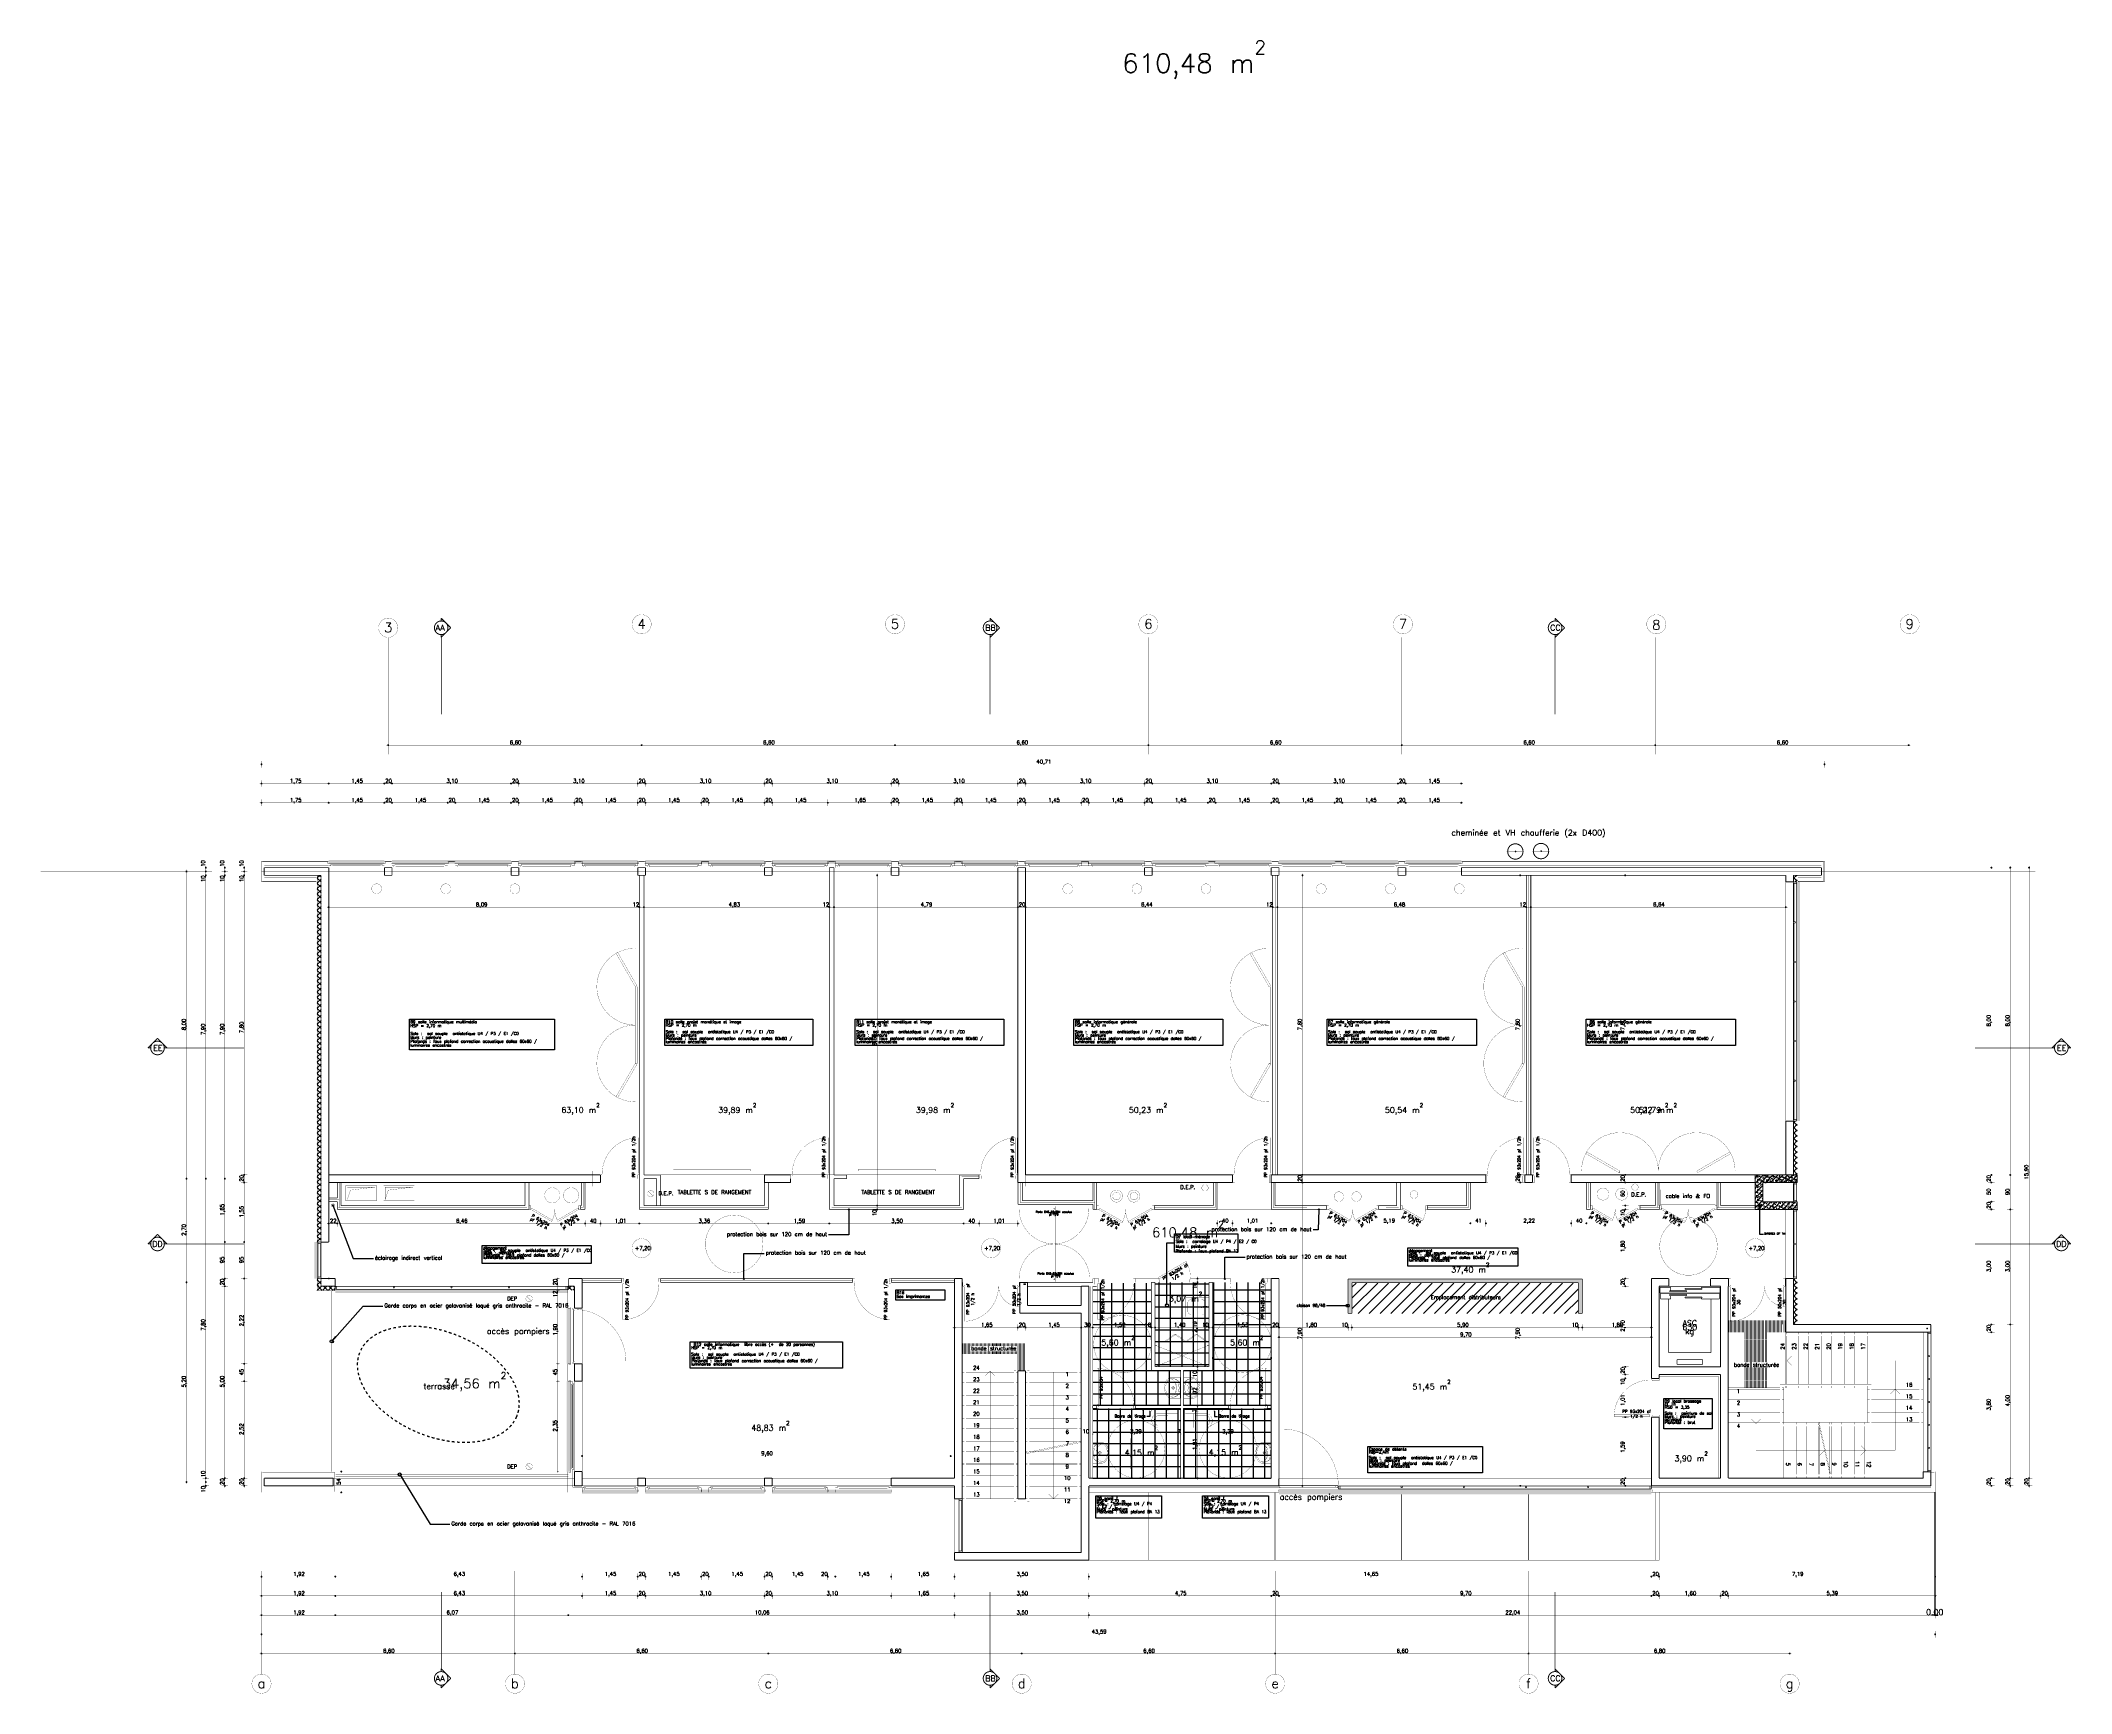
# Model space of a CAD drawing. Header units: inches. Extents: x -510941 to -412686, y 29674 to 72714.
# Drawn here: x -510941 to -458049, y 29674 to 72714 of the extents above; entities that cross this region are included whole.
import ezdxf

# ---------------------------------------------------------------- set-up
doc = ezdxf.new("R2010")
doc.units = ezdxf.units.IN
doc.header["$MEASUREMENT"] = 0
for name, pattern in [('Achse', [115, 0, -40, 75, 0]), ('DISCONTINU2', [375, 250, -125]), ('GRILLE', [400, 200, -200]), ('HIDDENX2', [750, 500, -250]), ('Pointillé', [211.666679, 141.111112, -70.555568]), ('pontille 1', [133.333333, 66.666667, -66.666667]), ('thk_line_type', [47.25, 27, -20.25]), ('Tiretet', [546.805537, 264.583325, -105.833328, 70.555556, -105.833328]), ('UNITAIRE', [7500, 5000, -1000, 500, -1000])]:
    doc.linetypes.add(name, pattern=pattern)
for name, color, linetype in [('00  ISOFRAN', 7, 'Continuous'), ('00 AXES', 7, 'Continuous'), ('00 AXES3', 7, 'Continuous'), ('00 BA13', 7, 'Continuous'), ('00 carrelage', 7, 'Continuous'), ('00 cloisons', 7, 'Continuous'), ('00 cotations', 7, 'Continuous'), ('00 doublages', 7, 'Continuous'), ('00 hachures', 7, 'Continuous'), ('00 isolation extérieure', 7, 'Continuous'), ('00 légendes', 7, 'Continuous'), ('00 NOMENCLATURE DES MENUISERIES', 7, 'Continuous'), ('00 Pmr', 7, 'Continuous'), ('00 poutres', 7, 'Continuous'), ('00 sanitaires', 7, 'Continuous'), ('00 serrurerie', 7, 'Continuous'), ('00 symboles isolants', 7, 'Continuous'), ('00 traits de coupes', 7, 'Continuous'), ('00 équipements siretec', 7, 'Continuous'), ('ArchiCAD', 7, 'Continuous'), ('calepinages', 7, 'Continuous'), ('DF ActivitÈ REPRISE', 7, 'Continuous'), ('DF ActivitÈ SOUFFLAGE', 7, 'Continuous'), ('mobiliers', 7, 'Continuous'), ('murs peripherique', 7, 'Continuous'), ('P_EP', 7, 'Continuous'), ('textes', 7, 'Continuous')]:
    doc.layers.add(name, color=color, linetype=linetype)
doc.styles.get("Standard").update_dxf_attribs({"font": 'txt', "bigfont": 'BIGFONT.SHX'})
doc.linetypes.add('isolation copie', pattern='A,0,[1,0715-ENSICAEN Niveau 2-1.Shx,S=1.62037,R=0,X=-0.014583,Y=1.66533e-17],-175,0', length=175)
doc.linetypes.add('isolation coupe', pattern='A,0,[2,0715-ENSICAEN Niveau 2-1.Shx,S=1.736111,R=0,X=-0.015625,Y=1.38778e-17],-187.5,0', length=187.5)
doc.linetypes.add('isolation coupe copie', pattern='A,0,[3,0715-ENSICAEN Niveau 2-1.Shx,S=2.199074,R=0,X=-0.019792,Y=1.94289e-17],-237.5,0', length=237.5)
doc.dimstyles.new('Dimstyle_19', dxfattribs={"dimtxt": 100, "dimasz": 85.5, "dimexe": 0.18, "dimexo": 0, "dimgap": 0.09, "dimtad": 1, "dimtih": 1, "dimtoh": 1, "dimlfac": 0.001, "dimzin": 0, "dimdsep": 46, "dimtxsty": 'Standard', "dimblk": 'ARROWHEAD_11', "dimblk1": 'ARROWHEAD_11', "dimblk2": 'ARROWHEAD_11', "dimcen": 0.09, "dimclrd": 7, "dimclre": 7, "dimclrt": 7, "dimadec": 1, "dimazin": 0, "dimtfac": 1, "dimtdec": 4, "dimtmove": 0, "dimatfit": 3, "dimfxl": 1, "dimtolj": 1, "dimtzin": 0, "dimarcsym": 0})
doc.dimstyles.new('Dimstyle_20', dxfattribs={"dimtxt": 100, "dimasz": 85.5, "dimexe": 0.18, "dimexo": 0, "dimgap": 0.09, "dimtad": 1, "dimlfac": 0.001, "dimzin": 0, "dimdsep": 46, "dimtxsty": 'Standard', "dimblk": 'ARROWHEAD_11', "dimblk1": 'ARROWHEAD_11', "dimblk2": 'ARROWHEAD_11', "dimcen": 0.09, "dimclrd": 7, "dimclre": 7, "dimclrt": 7, "dimadec": 1, "dimazin": 0, "dimtfac": 1, "dimtdec": 4, "dimtmove": 0, "dimatfit": 3, "dimfxl": 1, "dimtolj": 1, "dimtzin": 0, "dimarcsym": 0})
doc.dimstyles.new('Dimstyle_21', dxfattribs={"dimtxt": 100, "dimasz": 47.5, "dimexe": 0.18, "dimexo": 0, "dimgap": 0.09, "dimtad": 1, "dimlfac": 0.001, "dimzin": 0, "dimdsep": 46, "dimtxsty": 'Standard', "dimblk": 'ARROWHEAD_11', "dimblk1": 'ARROWHEAD_11', "dimblk2": 'ARROWHEAD_11', "dimcen": 0.09, "dimclrd": 7, "dimclre": 7, "dimclrt": 7, "dimadec": 1, "dimazin": 0, "dimtfac": 1, "dimtdec": 4, "dimtmove": 0, "dimatfit": 3, "dimfxl": 1, "dimtolj": 1, "dimtzin": 0, "dimarcsym": 0})
doc.dimstyles.new('Dimstyle_22', dxfattribs={"dimtxt": 150, "dimasz": 85.5, "dimexe": 0.18, "dimexo": 0, "dimgap": 0.09, "dimtad": 1, "dimtih": 1, "dimtoh": 1, "dimlfac": 0.001, "dimzin": 0, "dimdsep": 46, "dimtxsty": 'Standard', "dimblk": 'ARROWHEAD_11', "dimblk1": 'ARROWHEAD_11', "dimblk2": 'ARROWHEAD_11', "dimcen": 0.09, "dimclrd": 7, "dimclre": 7, "dimclrt": 7, "dimadec": 1, "dimazin": 0, "dimtfac": 1, "dimtdec": 4, "dimtmove": 0, "dimatfit": 3, "dimfxl": 1, "dimtolj": 1, "dimtzin": 0, "dimarcsym": 0})
doc.dimstyles.new('Dimstyle_23', dxfattribs={"dimtxt": 100, "dimasz": 85.5, "dimexe": 0.18, "dimexo": 0, "dimgap": 0.09, "dimtad": 1, "dimtih": 1, "dimtoh": 1, "dimlfac": 0.001, "dimzin": 0, "dimdsep": 46, "dimtxsty": 'Standard', "dimblk": 'ARROWHEAD_11', "dimblk1": 'ARROWHEAD_11', "dimblk2": 'ARROWHEAD_11', "dimcen": 0.09, "dimclrd": 7, "dimclre": 7, "dimclrt": 7, "dimadec": 1, "dimazin": 0, "dimtfac": 1, "dimtdec": 4, "dimtmove": 2, "dimatfit": 3, "dimfxl": 1, "dimtolj": 1, "dimtzin": 0, "dimarcsym": 0})
doc.dimstyles.new('Dimstyle_24', dxfattribs={"dimtxt": 100, "dimasz": 47.5, "dimexe": 0.18, "dimexo": 0, "dimgap": 0.09, "dimtad": 1, "dimtih": 1, "dimtoh": 1, "dimlfac": 0.001, "dimzin": 0, "dimdsep": 46, "dimtxsty": 'Standard', "dimblk": 'ARROWHEAD_11', "dimblk1": 'ARROWHEAD_11', "dimblk2": 'ARROWHEAD_11', "dimcen": 0.09, "dimclrd": 7, "dimclre": 7, "dimclrt": 7, "dimadec": 1, "dimazin": 0, "dimtfac": 1, "dimtdec": 4, "dimtmove": 0, "dimatfit": 3, "dimfxl": 1, "dimtolj": 1, "dimtzin": 0, "dimarcsym": 0})
doc.dimstyles.new('Dimstyle_25', dxfattribs={"dimtxt": 0.18, "dimasz": 45.6, "dimexe": 0.18, "dimexo": 0.0625, "dimgap": 0.09, "dimtad": 0, "dimtih": 1, "dimtoh": 1, "dimdec": 4, "dimzin": 0, "dimdsep": 46, "dimcen": 0.09, "dimadec": 0, "dimazin": 0, "dimtfac": 1, "dimtdec": 4, "dimtmove": 0, "dimatfit": 3, "dimldrblk": 'ARROWHEAD_11', "dimfxl": 1, "dimtolj": 1, "dimtzin": 0, "dimarcsym": 0})
doc.dimstyles.new('Dimstyle_26', dxfattribs={"dimtxt": 0.18, "dimasz": 164.16, "dimexe": 0.18, "dimexo": 0.0625, "dimgap": 0.09, "dimtad": 0, "dimtih": 1, "dimtoh": 1, "dimdec": 4, "dimzin": 0, "dimdsep": 46, "dimcen": 0.09, "dimadec": 0, "dimazin": 0, "dimtfac": 1, "dimtdec": 4, "dimtmove": 0, "dimatfit": 3, "dimldrblk": 'ARROWHEAD_11', "dimfxl": 1, "dimtolj": 1, "dimtzin": 0, "dimarcsym": 0})
doc.dimstyles.new('Dimstyle_27', dxfattribs={"dimtxt": 0.18, "dimasz": 45.6, "dimexe": 0.18, "dimexo": 0.0625, "dimgap": 0.09, "dimtad": 0, "dimtih": 1, "dimtoh": 1, "dimdec": 4, "dimzin": 0, "dimdsep": 46, "dimcen": 0.09, "dimadec": 0, "dimazin": 0, "dimtfac": 1, "dimtdec": 4, "dimtmove": 0, "dimatfit": 3, "dimldrblk": 'ARROWHEAD_1', "dimfxl": 1, "dimtolj": 1, "dimtzin": 0, "dimarcsym": 0})
doc.dimstyles.new('Dimstyle_28', dxfattribs={"dimtxt": 0.18, "dimasz": 164.16, "dimexe": 0.18, "dimexo": 0.0625, "dimgap": 0.09, "dimtad": 0, "dimtih": 1, "dimtoh": 1, "dimdec": 4, "dimzin": 0, "dimdsep": 46, "dimcen": 0.09, "dimadec": 0, "dimazin": 0, "dimtfac": 1, "dimtdec": 4, "dimtmove": 0, "dimatfit": 3, "dimldrblk": 'ARROWHEAD_1', "dimfxl": 1, "dimtolj": 1, "dimtzin": 0, "dimarcsym": 0})
pattern_1 = [(0, (0, 0), (0, 34.9999994), [0, -34.9999994])]
pattern_2 = [(45, (0, 0), (-63.639609, 63.639609), []), (90, (-63.64, 63.64), (-80.999998, 0), [0, -53.999999, 0, -80.999998]), (155, (0, 127.28), (34.232078, 73.410929), [0, -39.599999, 0, -68.399998])]
pattern_3 = [(45, (0, 0), (-70.710678, 70.710678), []), (135, (0, 0), (70.710678, 70.710678), [])]

# ---------------------------------------------------------------- blocks, each defined once
blk = doc.blocks.new('WALL_7', base_point=(-485338, 39677))
at = {"layer": 'murs peripherique', "color": 7, "linetype": 'Continuous', "const_width": 25}
for points in [[(-483838, 39777), (-485238, 39777)], [(-485438, 39577), (-483838, 39577)]]:
    blk.add_lwpolyline(points, dxfattribs=at)
blk = doc.blocks.new('WALL_12', base_point=(-478788, 43177))
at = {"layer": '00 cloisons', "color": 171, "linetype": 'Continuous', "const_width": 17.5}
for points in [[(-478728, 50977), (-478848, 50977)], [(-478848, 50977), (-478848, 43177)], [(-478728, 43177), (-478728, 50977)], [(-478848, 43177), (-478728, 43177)]]:
    blk.add_lwpolyline(points, dxfattribs=at)
blk = doc.blocks.new('WALL_18', base_point=(-503538, 51077))
at = {"layer": 'murs peripherique', "color": 7, "linetype": 'Continuous', "const_width": 25}
for points in [[(-503638, 50977), (-503638, 41427)], [(-503438, 41427), (-503438, 50977)], [(-503638, 41427), (-503438, 41427)]]:
    blk.add_lwpolyline(points, dxfattribs=at)
blk = doc.blocks.new('WALL_25', base_point=(-468836, 43077))
at = {"layer": '00 cloisons', "color": 171, "linetype": 'Continuous', "const_width": 17.5}
for points in [[(-468886, 42977), (-468886, 42377)], [(-468786, 42977), (-468886, 42977)], [(-468786, 42377), (-468786, 42977)]]:
    blk.add_lwpolyline(points, dxfattribs=at)
blk = doc.blocks.new('IFC2x_FenêtreDoubleHoriz_137')
at = {"color": 0, "linetype": 'Continuous', "const_width": 5}
for points in [[(-1177, 0), (-1107, 0)], [(-1177, -50), (-1177, 0)], [(-1107, 0), (-1107, -50)], [(1177, 0), (1107, 0)], [(1107, 0), (1107, -50)], [(1177, -50), (1177, 0)], [(-1107, -50), (-1177, -50)], [(-1107, -50), (-1132, -50)], [(-1132, -50), (-1132, -75)], [(-1132, -75), (-1082, -75)], [(-1082, -25), (-1107, -25)], [(-1107, -25), (-1107, -50)], [(-1082, -25), (1082, -25)], [(-1082, -75), (-1082, -25)], [(-1082, -40), (1082, -40)], [(-1082, -60), (1082, -60)], [(-1082, -75), (1082, -75)], [(1082, -75), (1082, -25)], [(1082, -25), (1107, -25)], [(1132, -75), (1082, -75)], [(1107, -25), (1107, -50)], [(1107, -50), (1177, -50)], [(1107, -50), (1132, -50)], [(1132, -50), (1132, -75)]]:
    blk.add_lwpolyline(points, dxfattribs=at)
blk = doc.blocks.new('Fen_ouv_côté_imp 65_93')
at = {"color": 4, "linetype": 'Continuous', "const_width": 6.5}
for points in [[(-725, 0), (-711, 0)], [(-711, 7), (711, 7)], [(-711, -33), (-711, 7)], [(-655, 7), (-655, -33)], [(655, 7), (655, -33)], [(711, 7), (711, -33)], [(725, 0), (711, 0)], [(-725, -40), (-688, -40)], [(-725, -100), (725, -100)], [(711, -33), (-711, -33)], [(-688, -33), (-688, -40)], [(-655, -13), (655, -13)], [(688, -33), (688, -40)], [(725, -40), (688, -40)]]:
    blk.add_lwpolyline(points, dxfattribs=at)
blk = doc.blocks.new('WALL_27', base_point=(-497088, 35029))
at = {"layer": '00 isolation extérieure', "color": 6, "linetype": 'Continuous', "const_width": 0.5}
for points in [[(-497038, 40177), (-497138, 40177)], [(-497138, 40177), (-497138, 39707)], [(-497138, 39707), (-497038, 39707)], [(-497038, 39707), (-497038, 40177)], [(-497138, 38257), (-497038, 38257)], [(-497138, 38257), (-497138, 37803)], [(-497038, 37803), (-497038, 38257)], [(-497138, 37803), (-497038, 37803)], [(-497138, 35449), (-497038, 35449)], [(-497138, 35449), (-497138, 34979)], [(-497038, 35079), (-497038, 35449)]]:
    blk.add_lwpolyline(points, dxfattribs=at)
at = {"layer": '00 isolation extérieure', "color": 4, "linetype": 'Continuous', "const_width": 6.5}
for points in [[(-497138, 37803), (-497138, 35449)], [(-497038, 35449), (-497038, 37803)]]:
    blk.add_lwpolyline(points, dxfattribs=at)
at = {"layer": '00 isolation extérieure', "xscale": -1, "rotation": 270}
blk.add_blockref('Fen_ouv_côté_imp 65_93', (-497038, 38982), dxfattribs=at)
at = {"layer": '00 isolation extérieure', "color": 4, "rotation": 90}
blk.add_blockref('IFC2x_FenêtreDoubleHoriz_137', (-497138, 36626), dxfattribs=at)
blk = doc.blocks.new('WALL_34', base_point=(-467088, 40377))
at = {"layer": 'murs peripherique', "color": 7, "linetype": 'Continuous', "const_width": 25}
for points in [[(-467188, 40277), (-467188, 38177)], [(-466988, 35279), (-466988, 40277)], [(-467188, 37977), (-467188, 35279)]]:
    blk.add_lwpolyline(points, dxfattribs=at)
blk = doc.blocks.new('Baie Fenêtre libre_3')
at = {"color": 0, "linetype": 'Continuous', "const_width": 5}
for points in [[(-1550, 0), (1550, 0)], [(-1550, 0), (1550, 0)], [(1550, -200), (-1550, -200)]]:
    blk.add_lwpolyline(points, dxfattribs=at)
blk = doc.blocks.new('Baie Fenêtre libre_2')
at = {"color": 0, "linetype": 'Continuous', "const_width": 5}
for points in [[(-1550, 0), (1550, 0)], [(-1550, 0), (1550, 0)], [(1550, -200), (-1550, -200)]]:
    blk.add_lwpolyline(points, dxfattribs=at)
blk = doc.blocks.new('Baie Fenêtre libre_4')
at = {"color": 0, "linetype": 'Continuous', "const_width": 5}
for points in [[(-725, 0), (725, 0)], [(-725, 0), (725, 0)], [(725, -200), (-725, -200)]]:
    blk.add_lwpolyline(points, dxfattribs=at)
blk = doc.blocks.new('WALL_35', base_point=(-496938, 35179))
at = {"layer": 'murs peripherique', "color": 7, "linetype": 'Continuous', "const_width": 25}
for points in [[(-497038, 35079), (-496838, 35079)], [(-496838, 35279), (-496838, 35079)], [(-495388, 35279), (-495388, 35079)], [(-495188, 35279), (-495388, 35279)], [(-495388, 35079), (-495188, 35079)], [(-495188, 35279), (-495188, 35079)], [(-492088, 35279), (-492088, 35079)], [(-491888, 35279), (-492088, 35279)], [(-492088, 35079), (-491888, 35079)], [(-491888, 35279), (-491888, 35079)], [(-488788, 35279), (-488788, 35079)], [(-487138, 35279), (-488788, 35279)], [(-488788, 35079), (-487138, 35079)]]:
    blk.add_lwpolyline(points, dxfattribs=at)
at = {"layer": 'murs peripherique', "color": 4, "linetype": 'Continuous', "const_width": 6.5}
for points in [[(-495388, 35279), (-496838, 35279)], [(-496838, 35079), (-495388, 35079)], [(-492088, 35279), (-495188, 35279)], [(-495188, 35079), (-492088, 35079)], [(-488788, 35279), (-491888, 35279)], [(-491888, 35079), (-488788, 35079)]]:
    blk.add_lwpolyline(points, dxfattribs=at)
at = {"layer": 'murs peripherique', "color": 4}
for name, p in [('Baie Fenêtre libre_4', (-496113, 35279)), ('Baie Fenêtre libre_3', (-493638, 35279))]:
    blk.add_blockref(name, p, dxfattribs=at)
at = {"layer": 'murs peripherique', "color": 4, "xscale": -1}
blk.add_blockref('Baie Fenêtre libre_2', (-490338, 35279), dxfattribs=at)
blk = doc.blocks.new('WALL_36', base_point=(-483738, 35179))
at = {"layer": 'murs peripherique', "color": 7, "linetype": 'Continuous', "const_width": 25}
for points in [[(-478888, 35279), (-483638, 35279)], [(-483638, 35079), (-478688, 35079)], [(-478688, 35079), (-478688, 35279)]]:
    blk.add_lwpolyline(points, dxfattribs=at)
blk = doc.blocks.new('WALL_41', base_point=(-475588, 51337))
at = {"layer": '00  ISOFRAN', "color": 82, "linetype": 'Continuous', "const_width": 5}
for points in [[(-475388, 51347), (-475588, 51347)], [(-475588, 51347), (-475588, 51327)], [(-475568, 51327), (-475408, 51327)]]:
    blk.add_lwpolyline(points, dxfattribs=at)
blk = doc.blocks.new('WALL_45', base_point=(-464489, 50817))
at = {"layer": '00  ISOFRAN', "color": 82, "linetype": 'Continuous', "const_width": 5}
for points in [[(-464499, 50827), (-465168, 50827)], [(-465168, 50827), (-465168, 50807)], [(-465168, 50807), (-464479, 50807)]]:
    blk.add_lwpolyline(points, dxfattribs=at)
blk = doc.blocks.new('WALL_49', base_point=(-473938, 51337))
at = {"layer": '00  ISOFRAN', "color": 82, "linetype": 'Continuous', "const_width": 5}
for points in [[(-464479, 51347), (-473938, 51347)], [(-473938, 51347), (-473938, 51327)], [(-473918, 51327), (-464499, 51327)]]:
    blk.add_lwpolyline(points, dxfattribs=at)
blk = doc.blocks.new('WALL_62', base_point=(-473753, 42977))
at = {"layer": '00 cloisons', "color": 171, "linetype": 'Continuous', "const_width": 17.5}
for points in [[(-473803, 42977), (-473803, 42377)], [(-473703, 42977), (-473803, 42977)], [(-473703, 42277), (-473703, 42977)]]:
    blk.add_lwpolyline(points, dxfattribs=at)
blk = doc.blocks.new('WALL_63', base_point=(-487038, 33241))
at = {"layer": 'murs peripherique', "color": 7, "linetype": 'Continuous', "const_width": 25}
for points in [[(-483838, 33341), (-486938, 33341)], [(-487138, 33141), (-483638, 33141)]]:
    blk.add_lwpolyline(points, dxfattribs=at)
blk = doc.blocks.new('WALL_68', base_point=(-468888, 35179))
at = {"layer": 'murs peripherique', "color": 7, "linetype": 'Continuous', "const_width": 25}
for points in [[(-468988, 35079), (-461708, 35079)], [(-467188, 35279), (-468788, 35279)], [(-461908, 35279), (-466988, 35279)]]:
    blk.add_lwpolyline(points, dxfattribs=at)
blk = doc.blocks.new('IFC2x_DblPorteBattantSimple_107')
at = {"color": 0, "linetype": 'Continuous', "const_width": 5}
for points in [[(-675, 0), (-625, 0)], [(-625, 0), (-84, 313)], [(-625, -100), (-625, 0)], [(-605, -35), (-625, 0)], [(-64, 278), (-605, -35)], [(-84, 313), (-64, 278)], [(84, 313), (64, 278)], [(64, 278), (605, -35)], [(625, 0), (84, 313)], [(605, -35), (625, 0)], [(675, 0), (625, 0)], [(625, -100), (625, 0)], [(-675, -100), (-625, -100)], [(675, -100), (625, -100)]]:
    blk.add_lwpolyline(points, dxfattribs=at)
for points in [[(0, 0, 0.131652), (-84, 313)], [(84, 313, 0.131652), (0, 0)]]:
    blk.add_lwpolyline(points, format="xyb", dxfattribs=at)
blk = doc.blocks.new('IFC_PorteBattantSimple_77')
at = {"color": 0, "linetype": 'Continuous', "const_width": 5}
for points in [[(-350, 0), (-300, 0)], [(-300, -100), (-300, 0)], [(-220, 300), (-240, 265)], [(-240, 265), (280, -35)], [(300, 0), (-220, 300)], [(280, -35), (300, 0)], [(350, 0), (300, 0)], [(300, -100), (300, 0)], [(-350, -100), (-300, -100)], [(350, -100), (300, -100)]]:
    blk.add_lwpolyline(points, dxfattribs=at)
blk.add_lwpolyline([(-220, 300, 0.131652), (-300, 0)], format="xyb", dxfattribs=at)
blk = doc.blocks.new('WALL_75', base_point=(-478838, 42327))
at = {"layer": '00 cloisons', "color": 171, "linetype": 'Continuous', "const_width": 17.5}
for points in [[(-477445, 42377), (-478788, 42377)], [(-477445, 42377), (-477445, 42277)], [(-476095, 42377), (-476095, 42277)], [(-475621, 42377), (-476095, 42377)], [(-475521, 42377), (-475521, 42277)], [(-474821, 42377), (-474821, 42277)], [(-473803, 42377), (-474821, 42377)], [(-478888, 42277), (-477445, 42277)], [(-476095, 42277), (-475521, 42277)], [(-474821, 42277), (-473703, 42277)]]:
    blk.add_lwpolyline(points, dxfattribs=at)
at = {"layer": '00 cloisons', "color": 1, "xscale": -1, "rotation": 180}
blk.add_blockref('IFC2x_DblPorteBattantSimple_107', (-476770, 42277), dxfattribs=at)
at = {"layer": '00 cloisons', "color": 1, "rotation": 180}
blk.add_blockref('IFC_PorteBattantSimple_77', (-475171, 42277), dxfattribs=at)
blk = doc.blocks.new('WALL_91', base_point=(-480348, 42977))
at = {"layer": 'murs peripherique', "color": 171, "linetype": 'Continuous', "const_width": 17.5}
for points in [[(-480398, 42977), (-480398, 42377)], [(-480298, 42977), (-480398, 42977)], [(-480298, 42277), (-480298, 42977)]]:
    blk.add_lwpolyline(points, dxfattribs=at)
blk = doc.blocks.new('WALL_92', base_point=(-505178, 50817))
at = {"layer": '00  ISOFRAN', "color": 82, "linetype": 'Continuous', "const_width": 5}
for points in [[(-505188, 51327), (-505188, 50827)], [(-505168, 50827), (-505168, 51327)]]:
    blk.add_lwpolyline(points, dxfattribs=at)
blk = doc.blocks.new('WALL_99', base_point=(-468888, 38077))
at = {"layer": 'murs peripherique', "color": 7, "linetype": 'Continuous', "const_width": 25}
for points in [[(-467188, 38177), (-468788, 38177)], [(-468788, 37977), (-467188, 37977)]]:
    blk.add_lwpolyline(points, dxfattribs=at)
blk = doc.blocks.new('WALL_103', base_point=(-472188, 43177))
at = {"layer": '00 cloisons', "color": 171, "linetype": 'Continuous', "const_width": 17.5}
for points in [[(-472128, 50977), (-472248, 50977)], [(-472248, 50977), (-472248, 43177)], [(-472128, 43177), (-472128, 50977)], [(-472248, 43177), (-472128, 43177)]]:
    blk.add_lwpolyline(points, dxfattribs=at)
blk = doc.blocks.new('WALL_113', base_point=(-487188, 35279))
at = {"layer": '00 doublages', "color": 1, "linetype": 'Continuous', "const_width": 5}
for points in [[(-487138, 40377), (-487238, 40377)], [(-487238, 40377), (-487238, 35279)], [(-487138, 35279), (-487138, 40377)], [(-487238, 35279), (-487138, 35279)]]:
    blk.add_lwpolyline(points, dxfattribs=at)
blk = doc.blocks.new('WALL_115', base_point=(-466188, 42377))
at = {"layer": 'murs peripherique'}
h = blk.add_hatch(dxfattribs=at)
h.set_pattern_fill('MOELLON', style=0, pattern_type=2)
h.set_pattern_definition(pattern_2)
h.paths.add_polyline_path([(-466288, 42277), (-465188, 42277), (-465188, 42477), (-466088, 42477)], flags=0)
at = {"layer": 'murs peripherique', "color": 7, "linetype": 'Continuous', "const_width": 25}
for points in [[(-465188, 42477), (-466088, 42477)], [(-465188, 42277), (-465188, 42477)], [(-466288, 42277), (-465188, 42277)]]:
    blk.add_lwpolyline(points, dxfattribs=at)
blk = doc.blocks.new('Porte 1v Cadbois 65_88')
at = {"color": 0, "linetype": 'Continuous', "const_width": 5}
blk.add_lwpolyline([(485, 970, 0.414214), (-465, 20)], format="xyb", dxfattribs=at)
for points in [[(485, 970), (445, 970)], [(445, 970), (445, 40)], [(485, 40), (485, 970)], [(-465, 0), (-505, 0)], [(-505, 0), (-505, -10)], [(-465, -20), (-465, 0)], [(445, 40), (485, 40)], [(505, 0), (465, 0)], [(465, 0), (465, -20)], [(505, -10), (505, 0)], [(-505, -10), (-505, -90)], [(-505, -90), (-505, -100)], [(-505, -100), (-450, -100)], [(-450, -20), (-465, -20)], [(-450, -100), (-450, -20)], [(465, -20), (450, -20)], [(450, -20), (450, -100)], [(450, -100), (505, -100)], [(505, -90), (505, -10)], [(505, -100), (505, -90)]]:
    blk.add_lwpolyline(points, dxfattribs=at)
blk = doc.blocks.new('Porte 1v Cadbois 65_89')
at = {"color": 0, "linetype": 'Continuous', "const_width": 5}
blk.add_lwpolyline([(485, 970, 0.414214), (-465, 20)], format="xyb", dxfattribs=at)
for points in [[(485, 970), (445, 970)], [(445, 970), (445, 40)], [(485, 40), (485, 970)], [(-465, 0), (-505, 0)], [(-505, 0), (-505, -10)], [(-465, -20), (-465, 0)], [(445, 40), (485, 40)], [(505, 0), (465, 0)], [(465, 0), (465, -20)], [(505, -10), (505, 0)], [(-505, -10), (-505, -90)], [(-505, -90), (-505, -100)], [(-505, -100), (-450, -100)], [(-450, -20), (-465, -20)], [(-450, -100), (-450, -20)], [(465, -20), (450, -20)], [(450, -20), (450, -100)], [(450, -100), (505, -100)], [(505, -90), (505, -10)], [(505, -100), (505, -90)]]:
    blk.add_lwpolyline(points, dxfattribs=at)
blk = doc.blocks.new('WALL_121', base_point=(-496838, 40427))
at = {"layer": '00 cloisons', "color": 171, "linetype": 'Continuous', "const_width": 17.5}
for points in [[(-495805, 40477), (-496838, 40477)], [(-496838, 40477), (-496838, 40377)], [(-496838, 40377), (-495805, 40377)], [(-495805, 40477), (-495805, 40377)], [(-494795, 40477), (-494795, 40377)], [(-489793, 40477), (-494795, 40477)], [(-494795, 40377), (-489793, 40377)], [(-489793, 40477), (-489793, 40377)], [(-488783, 40477), (-488783, 40377)], [(-487138, 40477), (-488783, 40477)], [(-488783, 40377), (-487138, 40377)], [(-487138, 40377), (-487138, 40477)]]:
    blk.add_lwpolyline(points, dxfattribs=at)
at = {"layer": '00 cloisons', "color": 1, "rotation": 180}
blk.add_blockref('Porte 1v Cadbois 65_88', (-495300, 40377), dxfattribs=at)
at = {"layer": '00 cloisons', "color": 1, "xscale": -1, "rotation": 180}
blk.add_blockref('Porte 1v Cadbois 65_89', (-489288, 40377), dxfattribs=at)
blk = doc.blocks.new('WALL_128', base_point=(-490438, 34909))
at = {"layer": '00  ISOFRAN', "color": 82, "linetype": 'Continuous', "const_width": 5}
for points in [[(-490418, 34979), (-490438, 34979)], [(-490438, 34979), (-490438, 34909)], [(-490438, 34909), (-490418, 34909)], [(-490418, 34929), (-490418, 34979)]]:
    blk.add_lwpolyline(points, dxfattribs=at)
blk = doc.blocks.new('WALL_129', base_point=(-505178, 34919))
at = {"layer": '00  ISOFRAN', "color": 82, "linetype": 'Continuous', "const_width": 5}
for points in [[(-505188, 35449), (-505188, 34909)], [(-505168, 34929), (-505168, 35429)]]:
    blk.add_lwpolyline(points, dxfattribs=at)
blk = doc.blocks.new('WALL_130', base_point=(-490338, 42327))
at = {"layer": '00 cloisons', "color": 171, "linetype": 'Continuous', "const_width": 17.5}
for points in [[(-487002, 42377), (-490278, 42377)], [(-490398, 42277), (-486902, 42277)]]:
    blk.add_lwpolyline(points, dxfattribs=at)
blk = doc.blocks.new('WALL_134', base_point=(-497198, 40227))
at = {"layer": '00 isolation extérieure'}
h = blk.add_hatch(dxfattribs=at)
h.set_pattern_fill('B_TON_ARM_', color=80, style=0, pattern_type=2)
h.set_pattern_definition(pattern_3)
h.paths.add_polyline_path([(-497188, 40177), (-497038, 40177), (-497038, 40277), (-497188, 40277)], flags=0)
at = {"layer": '00 isolation extérieure', "color": 6, "linetype": 'Continuous', "const_width": 0.5}
for points in [[(-497038, 40277), (-497188, 40277)], [(-497188, 40277), (-497188, 40177)], [(-497188, 40177), (-497038, 40177)]]:
    blk.add_lwpolyline(points, dxfattribs=at)
blk = doc.blocks.new('WALL_138', base_point=(-505118, 50927))
at = {"layer": '00 isolation extérieure', "color": 6, "linetype": 'Continuous', "const_width": 0.5}
for points in [[(-503758, 50977), (-505118, 50977)], [(-505118, 50977), (-505118, 50877)], [(-505118, 50877), (-503758, 50877)], [(-503758, 50877), (-503758, 50977)]]:
    blk.add_lwpolyline(points, dxfattribs=at)
blk = doc.blocks.new('WALL_139', base_point=(-465388, 39179))
at = {"layer": 'murs peripherique', "color": 7, "linetype": 'Continuous', "const_width": 25}
for points in [[(-461708, 39279), (-465288, 39279)], [(-465488, 39079), (-461908, 39079)]]:
    blk.add_lwpolyline(points, dxfattribs=at)
blk = doc.blocks.new('IFC2x_DblPorteBattantSimple_50')
at = {"color": 0, "linetype": 'Continuous', "const_width": 5}
for points in [[(-750, 0), (-700, 0)], [(-700, 0), (-94, 350)], [(-700, -100), (-700, 0)], [(-680, -35), (-700, 0)], [(-74, 315), (-680, -35)], [(-94, 350), (-74, 315)], [(94, 350), (74, 315)], [(74, 315), (680, -35)], [(700, 0), (94, 350)], [(680, -35), (700, 0)], [(750, 0), (700, 0)], [(700, -100), (700, 0)], [(-750, -100), (-700, -100)], [(750, -100), (700, -100)]]:
    blk.add_lwpolyline(points, dxfattribs=at)
for points in [[(0, 0, 0.131652), (-94, 350)], [(94, 350, 0.131652), (0, 0)]]:
    blk.add_lwpolyline(points, format="xyb", dxfattribs=at)
blk = doc.blocks.new('IFC2x_DblPorteBattantSimple_103')
at = {"color": 0, "linetype": 'Continuous', "const_width": 5}
for points in [[(-645, 0), (-595, 0)], [(-595, 0), (-80, 297)], [(-595, -100), (-595, 0)], [(-575, -35), (-595, 0)], [(-60, 263), (-575, -35)], [(-80, 297), (-60, 263)], [(80, 297), (60, 263)], [(60, 263), (575, -35)], [(595, 0), (80, 297)], [(575, -35), (595, 0)], [(645, 0), (595, 0)], [(595, -100), (595, 0)], [(-645, -100), (-595, -100)], [(645, -100), (595, -100)]]:
    blk.add_lwpolyline(points, dxfattribs=at)
for points in [[(0, 0, 0.131652), (-80, 297)], [(80, 297, 0.131652), (0, 0)]]:
    blk.add_lwpolyline(points, format="xyb", dxfattribs=at)
blk = doc.blocks.new('WALL_141', base_point=(-470632, 42327))
at = {"layer": '00 cloisons', "color": 171, "linetype": 'Continuous', "const_width": 17.5}
for points in [[(-470578, 42377), (-470582, 42377)], [(-470578, 42377), (-470578, 42277)], [(-469288, 42377), (-469288, 42277)], [(-468886, 42377), (-469288, 42377)], [(-468782, 42377), (-468786, 42377)], [(-468782, 42377), (-468782, 42277)], [(-467282, 42377), (-467282, 42277)], [(-466288, 42377), (-467182, 42377)], [(-466288, 42277), (-466288, 42377)], [(-470682, 42277), (-470578, 42277)], [(-469288, 42277), (-468782, 42277)], [(-467282, 42277), (-466288, 42277)]]:
    blk.add_lwpolyline(points, dxfattribs=at)
at = {"layer": '00 cloisons', "color": 1, "xscale": -1, "rotation": 180}
for name, p in [('IFC2x_DblPorteBattantSimple_103', (-469933, 42277)), ('IFC2x_DblPorteBattantSimple_50', (-468032, 42277))]:
    blk.add_blockref(name, p, dxfattribs=at)
blk = doc.blocks.new('WALL_147', base_point=(-505118, 35179))
at = {"layer": 'murs peripherique', "color": 7, "linetype": 'Continuous', "const_width": 25}
for points in [[(-503321, 35279), (-505118, 35279)], [(-505118, 35279), (-505118, 35079)], [(-505118, 35079), (-503321, 35079)], [(-503321, 35079), (-503321, 35279)]]:
    blk.add_lwpolyline(points, dxfattribs=at)
blk = doc.blocks.new('WALL_154', base_point=(-468788, 37927))
at = {"layer": '00 doublages', "color": 1, "linetype": 'Continuous', "const_width": 5}
for points in [[(-467188, 37977), (-468788, 37977)], [(-468788, 37977), (-468788, 37877)], [(-468788, 37877), (-467288, 37877)]]:
    blk.add_lwpolyline(points, dxfattribs=at)
blk = doc.blocks.new('WALL_157', base_point=(-485428, 42457))
at = {"layer": 'murs peripherique', "color": 171, "linetype": 'Continuous', "const_width": 17.5}
for points in [[(-485488, 42407), (-483535, 42407)], [(-483535, 42507), (-485368, 42507)]]:
    blk.add_lwpolyline(points, dxfattribs=at)
blk = doc.blocks.new('WALL_166', base_point=(-483485, 40327))
at = {"layer": '00 doublages', "color": 1, "linetype": 'Continuous', "const_width": 5}
for points in [[(-483435, 40477), (-483535, 40477)], [(-483535, 40477), (-483535, 40377)], [(-483435, 40277), (-483435, 40377)]]:
    blk.add_lwpolyline(points, dxfattribs=at)
blk = doc.blocks.new('WALL_167', base_point=(-483588, 35279))
at = {"layer": '00 doublages', "color": 1, "linetype": 'Continuous', "const_width": 5}
for points in [[(-483638, 40277), (-483638, 35279)], [(-483538, 35279), (-483538, 40277)], [(-483638, 35279), (-483538, 35279)]]:
    blk.add_lwpolyline(points, dxfattribs=at)
blk = doc.blocks.new('WALL_168', base_point=(-467238, 35279))
at = {"layer": '00 doublages', "color": 1, "linetype": 'Continuous', "const_width": 5}
for points in [[(-467288, 37877), (-467288, 35279)], [(-467188, 35279), (-467188, 37977)], [(-467288, 35279), (-467188, 35279)]]:
    blk.add_lwpolyline(points, dxfattribs=at)
blk = doc.blocks.new('F Devanture 3_125')
at = {"color": 0, "linetype": 'Continuous', "const_width": 17.5}
for points in [[(-1816, 0), (-1816, -80)], [(-1776, 0), (-1816, 0)], [(-1776, -80), (-1776, 0)], [(-1776, 0), (1776, 0)], [(-1209, 0), (-1209, -50)], [(-1179, 0), (-1209, 0)], [(-1179, -50), (-1179, 0)], [(-612, 0), (-612, -50)], [(-582, 0), (-612, 0)], [(-582, -50), (-582, 0)], [(-15, 0), (-15, -50)], [(15, 0), (-15, 0)], [(15, -50), (15, 0)], [(582, 0), (582, -50)], [(612, 0), (582, 0)], [(612, -50), (612, 0)], [(1179, 0), (1179, -50)], [(1209, 0), (1179, 0)], [(1209, -50), (1209, 0)], [(1776, 0), (1776, -80)], [(1816, 0), (1776, 0)], [(1816, -80), (1816, 0)], [(-1816, -80), (-1776, -80)], [(-1776, -80), (1776, -80)], [(-1209, -50), (-1179, -50)], [(-612, -50), (-582, -50)], [(-15, -50), (15, -50)], [(582, -50), (612, -50)], [(1179, -50), (1209, -50)], [(1776, -80), (1816, -80)]]:
    blk.add_lwpolyline(points, dxfattribs=at)
at = {"color": 0, "linetype": 'Continuous', "const_width": 5}
for points in [[(-1776, -20), (-1209, -20), (-1209, -10), (-1776, -10)], [(-1179, -20), (-612, -20), (-612, -10), (-1179, -10)], [(-582, -20), (-15, -20), (-15, -10), (-582, -10)], [(15, -20), (582, -20), (582, -10), (15, -10)], [(612, -20), (1179, -20), (1179, -10), (612, -10)], [(1209, -20), (1776, -20), (1776, -10), (1209, -10)]]:
    blk.add_lwpolyline(points, close=True, dxfattribs=at)
blk = doc.blocks.new('WALL_179', base_point=(-461808, 39179))
at = {"layer": 'murs peripherique', "color": 7, "linetype": 'Continuous', "const_width": 25}
for points in [[(-461708, 39079), (-461708, 39279)], [(-461708, 39079), (-461908, 39079)], [(-461708, 35447), (-461908, 35447)], [(-461908, 35447), (-461908, 35279)], [(-461708, 35079), (-461708, 35447)]]:
    blk.add_lwpolyline(points, dxfattribs=at)
at = {"layer": 'murs peripherique', "color": 4, "rotation": 89.99999999999838}
blk.add_blockref('F Devanture 3_125', (-461788, 37263), dxfattribs=at)
blk = doc.blocks.new('WALL_184', base_point=(-503538, 40477))
at = {"layer": 'murs peripherique', "color": 7, "linetype": 'Continuous', "const_width": 25}
for points in [[(-503638, 40477), (-503638, 40277)], [(-503438, 40477), (-503638, 40477)]]:
    blk.add_lwpolyline(points, dxfattribs=at)
at = {"layer": 'murs peripherique', "color": 7, "linetype": 'Continuous'}
blk.add_point((-503438, 40477), dxfattribs=at)
blk = doc.blocks.new('WALL_189', base_point=(-473928, 51277))
at = {"layer": '00  ISOFRAN', "color": 82, "linetype": 'Continuous', "const_width": 5}
for points in [[(-473938, 51327), (-473938, 51277)], [(-473918, 51277), (-473918, 51327)], [(-473938, 51277), (-473918, 51277)]]:
    blk.add_lwpolyline(points, dxfattribs=at)
blk = doc.blocks.new('WALL_190', base_point=(-503538, 40377))
at = {"layer": 'murs peripherique', "color": 7, "linetype": 'Continuous', "const_width": 25}
for points in [[(-503638, 40277), (-503266, 40277)], [(-503266, 40477), (-503438, 40477)], [(-503266, 40277), (-503266, 40477)]]:
    blk.add_lwpolyline(points, dxfattribs=at)
blk = doc.blocks.new('WALL_195', base_point=(-481963, 38132))
at = {"layer": '00 cloisons', "color": 171, "linetype": 'Continuous', "const_width": 17.5}
for points in [[(-481913, 40377), (-482013, 40377)], [(-482013, 40377), (-482013, 38082)], [(-481913, 38841), (-481913, 40377)], [(-481913, 38182), (-481913, 38741)]]:
    blk.add_lwpolyline(points, dxfattribs=at)
blk = doc.blocks.new('WALL_196', base_point=(-480463, 38132))
at = {"layer": '00 cloisons', "color": 171, "linetype": 'Continuous', "const_width": 17.5}
for points in [[(-482013, 38082), (-481245, 38082)], [(-480513, 38182), (-481913, 38182)], [(-481175, 38082), (-480413, 38082)]]:
    blk.add_lwpolyline(points, dxfattribs=at)
blk = doc.blocks.new('IFC2x_PorteSimplePliante_17')
at = {"color": 0, "linetype": 'Continuous', "const_width": 5}
for points in [[(-700, 0), (-650, 0)], [(-650, -100), (-650, 0)], [(-450, 0), (-187, 191)], [(-438, -16), (-450, 0)], [(-175, 174), (-438, -16)], [(-187, 191), (-175, 174)], [(-163, 191), (-175, 174)], [(-175, 174), (88, -16)], [(100, 0), (-163, 191)], [(88, -16), (100, 0)], [(100, 0), (363, 191)], [(112, -16), (100, 0)], [(375, 174), (112, -16)], [(363, 191), (375, 174)], [(387, 191), (375, 174)], [(375, 174), (638, -16)], [(650, 0), (387, 191)], [(638, -16), (650, 0)], [(700, 0), (650, 0)], [(650, -100), (650, 0)], [(-700, -100), (-650, -100)], [(700, -100), (650, -100)]]:
    blk.add_lwpolyline(points, dxfattribs=at)
blk = doc.blocks.new('WALL_197', base_point=(-480463, 38791))
at = {"layer": '00 cloisons', "color": 171, "linetype": 'Continuous', "const_width": 17.5}
for points in [[(-481913, 38841), (-481913, 38741)], [(-480513, 38841), (-480513, 38741)]]:
    blk.add_lwpolyline(points, dxfattribs=at)
at = {"layer": '00 cloisons', "color": 1}
blk.add_blockref('IFC2x_PorteSimplePliante_17', (-481213, 38841), dxfattribs=at)
blk = doc.blocks.new('WALL_198', base_point=(-480463, 38132))
at = {"layer": '00 cloisons', "color": 171, "linetype": 'Continuous', "const_width": 17.5}
for points in [[(-480413, 40377), (-480513, 40377)], [(-480513, 40377), (-480513, 38841)], [(-480413, 38082), (-480413, 40377)], [(-480513, 38741), (-480513, 38182)]]:
    blk.add_lwpolyline(points, dxfattribs=at)
blk = doc.blocks.new('WALL_199', base_point=(-478788, 40477))
at = {"layer": 'murs peripherique', "color": 7, "linetype": 'Continuous', "const_width": 25}
for points in [[(-478888, 40477), (-478888, 35279)], [(-478688, 40477), (-478888, 40477)], [(-478688, 35279), (-478688, 40477)]]:
    blk.add_lwpolyline(points, dxfattribs=at)
blk = doc.blocks.new('Porte 2v CadBois 65_27')
at = {"color": 0, "linetype": 'Continuous', "const_width": 5}
for points in [[(640, 912, 0.388879), (-195, 0)], [(-200, 0, 0.388879), (-675, 518)]]:
    blk.add_lwpolyline(points, format="xyb", dxfattribs=at)
for points in [[(720, 915), (680, 915)], [(680, 915), (680, 20)], [(720, 20), (720, 915)], [(-700, 0), (-740, 0)], [(-740, 0), (-740, -10)], [(-720, 520), (-680, 520)], [(-720, 20), (-720, 520)], [(-680, 20), (-720, 20)], [(-700, -20), (-700, 0)], [(-680, 520), (-680, 20)], [(680, 20), (720, 20)], [(740, 0), (700, 0)], [(700, 0), (700, -20)], [(740, -10), (740, 0)], [(-740, -10), (-740, -190)], [(-740, -190), (-740, -200)], [(-740, -200), (-685, -200)], [(-685, -20), (-700, -20)], [(-685, -200), (-685, -20)], [(700, -20), (685, -20)], [(685, -20), (685, -200)], [(685, -200), (740, -200)], [(740, -190), (740, -10)], [(740, -200), (740, -190)]]:
    blk.add_lwpolyline(points, dxfattribs=at)
blk = doc.blocks.new('WALL_200', base_point=(-468888, 40377))
at = {"layer": 'murs peripherique', "color": 7, "linetype": 'Continuous', "const_width": 25}
for points in [[(-468536, 40477), (-468988, 40477)], [(-468788, 40277), (-468536, 40277)], [(-468536, 40477), (-468536, 40277)], [(-467447, 40477), (-467447, 40277)], [(-466978, 40477), (-467447, 40477)], [(-467447, 40277), (-467188, 40277)], [(-466988, 40277), (-466978, 40277)], [(-466978, 40477), (-466978, 40277)], [(-465498, 40477), (-465498, 40277)], [(-465488, 40477), (-465498, 40477)], [(-465498, 40277), (-465488, 40277)], [(-465488, 40277), (-465488, 40477)]]:
    blk.add_lwpolyline(points, dxfattribs=at)
at = {"layer": 'murs peripherique', "color": 1, "rotation": 180.000000000002}
blk.add_blockref('Porte 2v CadBois 65_27', (-466238, 40277), dxfattribs=at)
blk = doc.blocks.new('WALL_224', base_point=(-486952, 43127))
at = {"layer": '00 cloisons', "color": 171, "linetype": 'Continuous', "const_width": 17.5}
for points in [[(-487002, 43177), (-487002, 42377)], [(-486902, 42277), (-486902, 43077)]]:
    blk.add_lwpolyline(points, dxfattribs=at)
blk = doc.blocks.new('WALL_231', base_point=(-478838, 42977))
at = {"layer": '00 cloisons', "color": 171, "linetype": 'Continuous', "const_width": 17.5}
for points in [[(-478888, 42977), (-478888, 42277)], [(-478788, 42377), (-478788, 42977)]]:
    blk.add_lwpolyline(points, dxfattribs=at)
blk = doc.blocks.new('WALL_232', base_point=(-486952, 43127))
at = {"layer": '00 cloisons', "color": 171, "linetype": 'Continuous', "const_width": 17.5}
for points in [[(-486498, 43177), (-487002, 43177)], [(-486902, 43077), (-486498, 43077)], [(-486498, 43177), (-486498, 43077)], [(-485488, 43077), (-485488, 43177)]]:
    blk.add_lwpolyline(points, dxfattribs=at)
at = {"layer": '00 cloisons', "color": 1}
blk.add_blockref('Porte 1v Cadbois 65_88', (-485993, 43177), dxfattribs=at)
blk = doc.blocks.new('WALL_235', base_point=(-492088, 43077))
at = {"layer": 'murs peripherique', "color": 7, "linetype": 'Continuous', "const_width": 25}
for points in [[(-491408, 43177), (-492088, 43177)], [(-492088, 43177), (-492088, 42977)], [(-492088, 42977), (-491408, 42977)], [(-491408, 42977), (-491408, 43077)]]:
    blk.add_lwpolyline(points, dxfattribs=at)
blk = doc.blocks.new('WALL_236', base_point=(-478838, 42977))
at = {"layer": '00 cloisons', "color": 171, "linetype": 'Continuous', "const_width": 17.5}
for points in [[(-478888, 42977), (-478888, 42277)], [(-478788, 42377), (-478788, 42977)]]:
    blk.add_lwpolyline(points, dxfattribs=at)
blk = doc.blocks.new('WALL_237', base_point=(-495288, 42327))
at = {"layer": '00 cloisons', "color": 171, "linetype": 'Continuous', "const_width": 17.5}
for points in [[(-495228, 50977), (-495348, 50977)], [(-495348, 50977), (-495348, 42277)], [(-495228, 43177), (-495228, 50977)], [(-495228, 42377), (-495228, 43077)]]:
    blk.add_lwpolyline(points, dxfattribs=at)
blk = doc.blocks.new('WALL_241', base_point=(-492039, 42977))
at = {"layer": 'murs peripherique', "color": 171, "linetype": 'Continuous', "const_width": 17.5}
for points in [[(-492089, 42977), (-492089, 42377)], [(-491989, 42977), (-492089, 42977)], [(-491989, 42377), (-491989, 42977)]]:
    blk.add_lwpolyline(points, dxfattribs=at)
blk = doc.blocks.new('IFC2x_DblPorteBattantSimple_80')
at = {"color": 0, "linetype": 'Continuous', "const_width": 5}
for points in [[(-675, 0), (-625, 0)], [(-625, 0), (-84, 313)], [(-625, -100), (-625, 0)], [(-605, -35), (-625, 0)], [(-64, 278), (-605, -35)], [(-84, 313), (-64, 278)], [(84, 313), (64, 278)], [(64, 278), (605, -35)], [(625, 0), (84, 313)], [(605, -35), (625, 0)], [(675, 0), (625, 0)], [(625, -100), (625, 0)], [(-675, -100), (-625, -100)], [(675, -100), (625, -100)]]:
    blk.add_lwpolyline(points, dxfattribs=at)
for points in [[(0, 0, 0.131652), (-84, 313)], [(84, 313, 0.131652), (0, 0)]]:
    blk.add_lwpolyline(points, format="xyb", dxfattribs=at)
blk = doc.blocks.new('WALL_244', base_point=(-503216, 42327))
at = {"layer": '00 cloisons', "color": 171, "linetype": 'Continuous', "const_width": 17.5}
for points in [[(-503216, 42377), (-503216, 42277)], [(-498324, 42377), (-503116, 42377)], [(-498224, 42377), (-498224, 42277)], [(-496874, 42377), (-496874, 42277)], [(-496859, 42377), (-496874, 42377)], [(-503216, 42277), (-498224, 42277)], [(-496874, 42277), (-496759, 42277)]]:
    blk.add_lwpolyline(points, dxfattribs=at)
at = {"layer": '00 cloisons', "color": 1, "xscale": -1, "rotation": 179.9999999999999}
blk.add_blockref('IFC2x_DblPorteBattantSimple_80', (-497549, 42277), dxfattribs=at)
blk = doc.blocks.new('WALL_246', base_point=(-495288, 42327))
at = {"layer": '00 cloisons', "color": 171, "linetype": 'Continuous', "const_width": 17.5}
for points in [[(-492089, 42377), (-495228, 42377)], [(-491989, 42277), (-491989, 42377)], [(-495348, 42277), (-491989, 42277)]]:
    blk.add_lwpolyline(points, dxfattribs=at)
blk = doc.blocks.new('WALL_247', base_point=(-485388, 43077))
at = {"layer": 'murs peripherique', "color": 7, "linetype": 'Continuous', "const_width": 25}
for points in [[(-485488, 50977), (-485488, 42977)], [(-485288, 43177), (-485288, 50977)]]:
    blk.add_lwpolyline(points, dxfattribs=at)
blk = doc.blocks.new('WALL_248', base_point=(-503438, 43077))
at = {"layer": 'murs peripherique', "color": 7, "linetype": 'Continuous', "const_width": 25}
for points in [[(-496359, 43177), (-503438, 43177)], [(-503438, 43177), (-503438, 42977)], [(-503438, 42977), (-496359, 42977)], [(-496359, 42977), (-496359, 43177)]]:
    blk.add_lwpolyline(points, dxfattribs=at)
blk = doc.blocks.new('WALL_251', base_point=(-470632, 42977))
at = {"layer": '00 cloisons', "color": 171, "linetype": 'Continuous', "const_width": 17.5}
for points in [[(-470682, 42977), (-470682, 42277)], [(-470582, 42977), (-470682, 42977)], [(-470582, 42377), (-470582, 42977)]]:
    blk.add_lwpolyline(points, dxfattribs=at)
blk = doc.blocks.new('WALL_253', base_point=(-498274, 42977))
at = {"layer": '00 cloisons', "color": 171, "linetype": 'Continuous', "const_width": 17.5}
for points in [[(-498324, 42977), (-498324, 42377)], [(-498224, 42977), (-498324, 42977)], [(-498224, 42377), (-498224, 42977)]]:
    blk.add_lwpolyline(points, dxfattribs=at)
blk = doc.blocks.new('WALL_254', base_point=(-475571, 42977))
at = {"layer": '00 cloisons', "color": 171, "linetype": 'Continuous', "const_width": 17.5}
for points in [[(-475621, 42977), (-475621, 42377)], [(-475521, 42977), (-475621, 42977)], [(-475521, 42377), (-475521, 42977)]]:
    blk.add_lwpolyline(points, dxfattribs=at)
blk = doc.blocks.new('Baie Fenêtre libre_108')
at = {"color": 0, "linetype": 'Continuous', "const_width": 5}
for points in [[(-1550, 0), (1550, 0)], [(1550, -200), (-1550, -200)]]:
    blk.add_lwpolyline(points, dxfattribs=at)
blk = doc.blocks.new('Baie Fenêtre libre_109')
at = {"color": 0, "linetype": 'Continuous', "const_width": 5}
for points in [[(-1550, 0), (1550, 0)], [(1550, -200), (-1550, -200)]]:
    blk.add_lwpolyline(points, dxfattribs=at)
blk = doc.blocks.new('Baie Fenêtre libre_111')
at = {"color": 0, "linetype": 'Continuous', "const_width": 5}
for points in [[(-745, 0), (745, 0)], [(745, -200), (-745, -200)]]:
    blk.add_lwpolyline(points, dxfattribs=at)
blk = doc.blocks.new('Baie Fenêtre libre_114')
at = {"color": 0, "linetype": 'Continuous', "const_width": 5}
for points in [[(-725, 0), (725, 0)], [(725, -200), (-725, -200)]]:
    blk.add_lwpolyline(points, dxfattribs=at)
blk = doc.blocks.new('WALL_255', base_point=(-490212, 51077))
at = {"layer": 'murs peripherique', "color": 4, "linetype": 'Continuous', "const_width": 6.5}
for points in [[(-488788, 51177), (-490278, 51177)], [(-490278, 50977), (-488788, 50977)], [(-485488, 51177), (-488588, 51177)], [(-488588, 50977), (-485488, 50977)], [(-482188, 51177), (-485288, 51177)], [(-485288, 50977), (-482188, 50977)], [(-478888, 51177), (-481988, 51177)], [(-481988, 50977), (-478888, 50977)], [(-475588, 51177), (-478688, 51177)], [(-478688, 50977), (-475588, 50977)], [(-473938, 51177), (-475388, 51177)], [(-475388, 50977), (-473938, 50977)]]:
    blk.add_lwpolyline(points, dxfattribs=at)
at = {"layer": 'murs peripherique', "color": 7, "linetype": 'Continuous', "const_width": 25}
for points in [[(-488788, 51177), (-488788, 50977)], [(-488588, 51177), (-488788, 51177)], [(-488788, 50977), (-488588, 50977)], [(-488588, 51177), (-488588, 50977)], [(-485488, 51177), (-485488, 50977)], [(-485288, 51177), (-485488, 51177)], [(-485288, 51177), (-485288, 50977)], [(-482188, 51177), (-482188, 50977)], [(-481988, 51177), (-482188, 51177)], [(-482188, 50977), (-481988, 50977)], [(-481988, 51177), (-481988, 50977)], [(-478888, 51177), (-478888, 50977)], [(-478688, 51177), (-478888, 51177)], [(-478888, 50977), (-478688, 50977)], [(-478688, 51177), (-478688, 50977)], [(-475588, 51177), (-475588, 50977)], [(-475388, 51177), (-475588, 51177)], [(-475588, 50977), (-475388, 50977)], [(-475388, 51177), (-475388, 50977)], [(-473938, 51177), (-473938, 50977)], [(-464559, 51177), (-473938, 51177)], [(-473938, 50977), (-465488, 50977)], [(-465288, 50977), (-464559, 50977)], [(-464559, 50977), (-464559, 51177)]]:
    blk.add_lwpolyline(points, dxfattribs=at)
at = {"layer": 'murs peripherique', "color": 4, "rotation": 179.9999999999997}
for name, p in [('Baie Fenêtre libre_111', (-489533, 50977)), ('Baie Fenêtre libre_109', (-487038, 50977)), ('Baie Fenêtre libre_108', (-483738, 50977)), ('Baie Fenêtre libre_109', (-480438, 50977)), ('Baie Fenêtre libre_109', (-477138, 50977)), ('Baie Fenêtre libre_114', (-474663, 50977))]:
    blk.add_blockref(name, p, dxfattribs=at)
blk = doc.blocks.new('WALL_256', base_point=(-465168, 50927))
at = {"layer": '00 isolation extérieure', "color": 6, "linetype": 'Continuous', "const_width": 0.5}
for points in [[(-464559, 50977), (-465168, 50977)], [(-465168, 50977), (-465168, 50877)], [(-465168, 50877), (-464559, 50877)], [(-464559, 50877), (-464559, 50977)]]:
    blk.add_lwpolyline(points, dxfattribs=at)
blk = doc.blocks.new('WALL_258', base_point=(-464489, 50817))
at = {"layer": '00  ISOFRAN', "color": 82, "linetype": 'Continuous', "const_width": 5}
for points in [[(-464499, 51327), (-464499, 50827)], [(-464479, 50807), (-464479, 51347)]]:
    blk.add_lwpolyline(points, dxfattribs=at)
blk = doc.blocks.new('IFC2x_FenêtreGénérique_116')
at = {"color": 0, "linetype": 'Continuous', "const_width": 5}
for points in [[(-725, 0), (-725, -50)], [(-725, 0), (-655, 0)], [(-655, -50), (-655, 0)], [(-655, 0), (0, 0)], [(655, 0), (0, 0)], [(725, 0), (655, 0)], [(655, -50), (655, 0)], [(725, 0), (725, -50)], [(-725, -50), (-655, -50)], [(-680, -50), (-680, -75)], [(-680, -75), (-630, -75)], [(-655, -25), (-630, -25)], [(-630, -75), (-630, -25)], [(-630, -25), (0, -25)], [(-630, -42), (0, -42)], [(-630, -58), (0, -58)], [(-630, -75), (0, -75)], [(630, -25), (0, -25)], [(630, -42), (0, -42)], [(630, -58), (0, -58)], [(630, -75), (0, -75)], [(630, -75), (630, -25)], [(655, -25), (630, -25)], [(680, -75), (630, -75)], [(725, -50), (655, -50)], [(680, -50), (680, -75)]]:
    blk.add_lwpolyline(points, dxfattribs=at)
blk = doc.blocks.new('IFC2x_FenêtreDoubleHoriz_117')
at = {"color": 0, "linetype": 'Continuous', "const_width": 5}
for points in [[(-725, 0), (-655, 0)], [(-725, -50), (-725, 0)], [(-655, 0), (-655, -50)], [(725, 0), (655, 0)], [(655, 0), (655, -50)], [(725, -50), (725, 0)], [(-655, -50), (-725, -50)], [(-655, -50), (-680, -50)], [(-680, -50), (-680, -75)], [(-680, -75), (-630, -75)], [(-630, -25), (-655, -25)], [(-655, -25), (-655, -50)], [(-630, -25), (630, -25)], [(-630, -75), (-630, -25)], [(-630, -40), (630, -40)], [(-630, -60), (630, -60)], [(-630, -75), (630, -75)], [(630, -75), (630, -25)], [(630, -25), (655, -25)], [(680, -75), (630, -75)], [(655, -25), (655, -50)], [(655, -50), (725, -50)], [(655, -50), (680, -50)], [(680, -50), (680, -75)]]:
    blk.add_lwpolyline(points, dxfattribs=at)
blk = doc.blocks.new('WALL_261', base_point=(-505118, 51227))
at = {"layer": '00 isolation extérieure', "color": 6, "linetype": 'Continuous', "const_width": 0.5}
for points in [[(-503438, 51277), (-505118, 51277)], [(-505118, 51277), (-505118, 51177)], [(-505118, 51177), (-503438, 51177)], [(-503438, 51277), (-503438, 51177)], [(-501988, 51277), (-501988, 51177)], [(-501788, 51277), (-501988, 51277)], [(-501988, 51177), (-501788, 51177)], [(-501788, 51277), (-501788, 51177)], [(-500338, 51277), (-500338, 51177)], [(-500138, 51277), (-500338, 51277)], [(-500338, 51177), (-500138, 51177)], [(-500138, 51277), (-500138, 51177)], [(-498688, 51277), (-498688, 51177)], [(-498488, 51277), (-498688, 51277)], [(-498688, 51177), (-498488, 51177)], [(-498488, 51277), (-498488, 51177)], [(-497038, 51277), (-497038, 51177)], [(-496838, 51277), (-497038, 51277)], [(-497038, 51177), (-496838, 51177)], [(-496838, 51277), (-496838, 51177)], [(-495388, 51277), (-495388, 51177)], [(-495188, 51277), (-495388, 51277)], [(-495388, 51177), (-495188, 51177)], [(-495188, 51277), (-495188, 51177)], [(-493738, 51277), (-493738, 51177)], [(-493538, 51277), (-493738, 51277)], [(-493738, 51177), (-493538, 51177)], [(-493538, 51277), (-493538, 51177)], [(-492088, 51277), (-492088, 51177)], [(-491888, 51277), (-492088, 51277)], [(-492088, 51177), (-491888, 51177)], [(-491888, 51277), (-491888, 51177)], [(-490438, 51277), (-490438, 51177)], [(-490238, 51277), (-490438, 51277)], [(-490438, 51177), (-490238, 51177)], [(-490238, 51277), (-490238, 51177)], [(-488788, 51277), (-488788, 51177)], [(-488588, 51277), (-488788, 51277)], [(-488788, 51177), (-488588, 51177)], [(-488588, 51277), (-488588, 51177)], [(-487138, 51277), (-487138, 51177)], [(-486938, 51277), (-487138, 51277)], [(-487138, 51177), (-486938, 51177)], [(-486938, 51277), (-486938, 51177)], [(-485488, 51277), (-485488, 51177)], [(-485288, 51277), (-485488, 51277)], [(-485488, 51177), (-485288, 51177)], [(-485288, 51277), (-485288, 51177)], [(-483838, 51277), (-483838, 51177)], [(-483638, 51277), (-483838, 51277)], [(-483838, 51177), (-483638, 51177)], [(-483638, 51277), (-483638, 51177)], [(-482188, 51277), (-482188, 51177)], [(-481988, 51277), (-482188, 51277)], [(-482188, 51177), (-481988, 51177)], [(-481988, 51277), (-481988, 51177)], [(-480538, 51277), (-480538, 51177)], [(-480338, 51277), (-480538, 51277)], [(-480538, 51177), (-480338, 51177)], [(-480338, 51277), (-480338, 51177)], [(-478888, 51277), (-478888, 51177)], [(-478688, 51277), (-478888, 51277)], [(-478888, 51177), (-478688, 51177)], [(-478688, 51277), (-478688, 51177)], [(-477238, 51277), (-477238, 51177)], [(-477038, 51277), (-477238, 51277)], [(-477238, 51177), (-477038, 51177)], [(-477038, 51277), (-477038, 51177)], [(-475588, 51277), (-475588, 51177)], [(-475388, 51277), (-475588, 51277)], [(-475588, 51177), (-475388, 51177)], [(-475388, 51277), (-475388, 51177)], [(-473938, 51277), (-473938, 51177)], [(-464559, 51277), (-473938, 51277)], [(-473938, 51177), (-464559, 51177)], [(-464559, 51177), (-464559, 51277)]]:
    blk.add_lwpolyline(points, dxfattribs=at)
at = {"layer": '00 isolation extérieure', "color": 4, "linetype": 'Continuous', "const_width": 6.5}
for points in [[(-501988, 51277), (-503438, 51277)], [(-503438, 51177), (-501988, 51177)], [(-500338, 51277), (-501788, 51277)], [(-501788, 51177), (-500338, 51177)], [(-498688, 51277), (-500138, 51277)], [(-500138, 51177), (-498688, 51177)], [(-497038, 51277), (-498488, 51277)], [(-498488, 51177), (-497038, 51177)], [(-495388, 51277), (-496838, 51277)], [(-496838, 51177), (-495388, 51177)], [(-493738, 51277), (-495188, 51277)], [(-495188, 51177), (-493738, 51177)], [(-492088, 51277), (-493538, 51277)], [(-493538, 51177), (-492088, 51177)], [(-490438, 51277), (-491888, 51277)], [(-491888, 51177), (-490438, 51177)], [(-488788, 51277), (-490238, 51277)], [(-490238, 51177), (-488788, 51177)], [(-487138, 51277), (-488588, 51277)], [(-488588, 51177), (-487138, 51177)], [(-485488, 51277), (-486938, 51277)], [(-486938, 51177), (-485488, 51177)], [(-483838, 51277), (-485288, 51277)], [(-485288, 51177), (-483838, 51177)], [(-482188, 51277), (-483638, 51277)], [(-483638, 51177), (-482188, 51177)], [(-480538, 51277), (-481988, 51277)], [(-481988, 51177), (-480538, 51177)], [(-478888, 51277), (-480338, 51277)], [(-480338, 51177), (-478888, 51177)], [(-477238, 51277), (-478688, 51277)], [(-478688, 51177), (-477238, 51177)], [(-475588, 51277), (-477038, 51277)], [(-477038, 51177), (-475588, 51177)], [(-473938, 51277), (-475388, 51277)], [(-475388, 51177), (-473938, 51177)]]:
    blk.add_lwpolyline(points, dxfattribs=at)
at = {"layer": '00 isolation extérieure', "color": 4, "rotation": 179.9999999999997}
blk.add_blockref('IFC2x_FenêtreGénérique_116', (-502713, 51177), dxfattribs=at)
at = {"layer": '00 isolation extérieure', "color": 4}
for name, p in [('IFC2x_FenêtreDoubleHoriz_117', (-501063, 51277)), ('IFC2x_FenêtreGénérique_116', (-499413, 51277)), ('IFC2x_FenêtreDoubleHoriz_117', (-497763, 51277)), ('IFC2x_FenêtreGénérique_116', (-496113, 51277)), ('IFC2x_FenêtreDoubleHoriz_117', (-494463, 51277)), ('IFC2x_FenêtreGénérique_116', (-492813, 51277)), ('IFC2x_FenêtreDoubleHoriz_117', (-491163, 51277)), ('IFC2x_FenêtreGénérique_116', (-489513, 51277)), ('IFC2x_FenêtreDoubleHoriz_117', (-487863, 51277)), ('IFC2x_FenêtreGénérique_116', (-486213, 51277)), ('IFC2x_FenêtreDoubleHoriz_117', (-484563, 51277)), ('IFC2x_FenêtreGénérique_116', (-482913, 51277)), ('IFC2x_FenêtreDoubleHoriz_117', (-481263, 51277)), ('IFC2x_FenêtreGénérique_116', (-479613, 51277)), ('IFC2x_FenêtreDoubleHoriz_117', (-477963, 51277)), ('IFC2x_FenêtreDoubleHoriz_117', (-476313, 51277)), ('IFC2x_FenêtreDoubleHoriz_117', (-474663, 51277))]:
    blk.add_blockref(name, p, dxfattribs=at)
blk = doc.blocks.new('WALL_265', base_point=(-503166, 42977))
at = {"layer": '00 cloisons', "color": 171, "linetype": 'Continuous', "const_width": 17.5}
for points in [[(-503216, 42977), (-503216, 42577)], [(-503116, 42977), (-503216, 42977)], [(-503116, 42377), (-503116, 42977)], [(-503216, 42477), (-503216, 42377)]]:
    blk.add_lwpolyline(points, dxfattribs=at)
blk = doc.blocks.new('WALL_266', base_point=(-503438, 42527))
at = {"layer": '00 cloisons', "color": 171, "linetype": 'Continuous', "const_width": 17.5}
for points in [[(-503216, 42577), (-503438, 42577)], [(-503438, 42577), (-503438, 42477)], [(-503438, 42477), (-503216, 42477)]]:
    blk.add_lwpolyline(points, dxfattribs=at)
blk = doc.blocks.new('WALL_268', base_point=(-503448, 51277))
at = {"layer": '00  ISOFRAN', "color": 82, "linetype": 'Continuous', "const_width": 5}
for points in [[(-503458, 51327), (-503458, 51277)], [(-503438, 51277), (-503438, 51327)], [(-503458, 51277), (-503438, 51277)]]:
    blk.add_lwpolyline(points, dxfattribs=at)
blk = doc.blocks.new('WALL_269', base_point=(-495378, 51277))
at = {"layer": '00  ISOFRAN', "color": 82, "linetype": 'Continuous', "const_width": 5}
for points in [[(-495388, 51327), (-495388, 51327)], [(-495388, 51327), (-495388, 51277)], [(-495368, 51277), (-495368, 51327)], [(-495388, 51277), (-495368, 51277)]]:
    blk.add_lwpolyline(points, dxfattribs=at)
blk = doc.blocks.new('WALL_270', base_point=(-495198, 51277))
at = {"layer": '00  ISOFRAN', "color": 82, "linetype": 'Continuous', "const_width": 5}
for points in [[(-495208, 51327), (-495208, 51277)], [(-495188, 51277), (-495188, 51327)], [(-495208, 51277), (-495188, 51277)]]:
    blk.add_lwpolyline(points, dxfattribs=at)
blk = doc.blocks.new('WALL_271', base_point=(-501979, 51277))
at = {"layer": '00  ISOFRAN', "color": 82, "linetype": 'Continuous', "const_width": 5}
for points in [[(-501988, 51327), (-501989, 51327)], [(-501989, 51327), (-501989, 51277)], [(-501969, 51277), (-501969, 51327)], [(-501989, 51277), (-501969, 51277)]]:
    blk.add_lwpolyline(points, dxfattribs=at)
blk = doc.blocks.new('WALL_272', base_point=(-492078, 51277))
at = {"layer": '00  ISOFRAN', "color": 82, "linetype": 'Continuous', "const_width": 5}
for points in [[(-492088, 51327), (-492088, 51277)], [(-492068, 51277), (-492068, 51327)], [(-492088, 51277), (-492068, 51277)]]:
    blk.add_lwpolyline(points, dxfattribs=at)
blk = doc.blocks.new('WALL_273', base_point=(-497208, 37803))
at = {"layer": '00  ISOFRAN', "color": 82, "linetype": 'Continuous', "const_width": 5}
for points in [[(-497208, 37823), (-497208, 37803)], [(-497208, 37803), (-497138, 37803)], [(-497138, 37823), (-497188, 37823)], [(-497138, 37803), (-497138, 37823)]]:
    blk.add_lwpolyline(points, dxfattribs=at)
blk = doc.blocks.new('WALL_274', base_point=(-501798, 51277))
at = {"layer": '00  ISOFRAN', "color": 82, "linetype": 'Continuous', "const_width": 5}
for points in [[(-501808, 51327), (-501808, 51277)], [(-501788, 51277), (-501788, 51327)], [(-501808, 51277), (-501788, 51277)]]:
    blk.add_lwpolyline(points, dxfattribs=at)
blk = doc.blocks.new('WALL_277', base_point=(-485478, 51277))
at = {"layer": '00  ISOFRAN', "color": 82, "linetype": 'Continuous', "const_width": 5}
for points in [[(-485488, 51327), (-485488, 51277)], [(-485468, 51277), (-485468, 51327)], [(-485488, 51277), (-485468, 51277)]]:
    blk.add_lwpolyline(points, dxfattribs=at)
blk = doc.blocks.new('WALL_278', base_point=(-493538, 34909))
at = {"layer": '00  ISOFRAN', "color": 82, "linetype": 'Continuous', "const_width": 5}
for points in [[(-493538, 34979), (-493558, 34979)], [(-493558, 34979), (-493558, 34929)], [(-493558, 34909), (-493538, 34909)], [(-493538, 34909), (-493538, 34979)]]:
    blk.add_lwpolyline(points, dxfattribs=at)
blk = doc.blocks.new('WALL_279', base_point=(-497198, 35439))
at = {"layer": '00  ISOFRAN', "color": 82, "linetype": 'Continuous', "const_width": 5}
for points in [[(-497138, 35449), (-497188, 35449)], [(-497138, 35429), (-497138, 35449)], [(-497188, 35429), (-497138, 35429)]]:
    blk.add_lwpolyline(points, dxfattribs=at)
blk = doc.blocks.new('WALL_280', base_point=(-496838, 34909))
at = {"layer": '00  ISOFRAN', "color": 82, "linetype": 'Continuous', "const_width": 5}
for points in [[(-496858, 34979), (-496858, 34929)], [(-496858, 34909), (-496838, 34909)], [(-496838, 34909), (-496838, 34979)]]:
    blk.add_lwpolyline(points, dxfattribs=at)
blk = doc.blocks.new('WALL_281', base_point=(-488768, 34909))
at = {"layer": '00  ISOFRAN', "color": 82, "linetype": 'Continuous', "const_width": 5}
for points in [[(-488768, 34979), (-488788, 34979)], [(-488788, 34979), (-488788, 34909)], [(-488788, 34909), (-488768, 34909)], [(-488768, 34929), (-488768, 34979)]]:
    blk.add_lwpolyline(points, dxfattribs=at)
blk = doc.blocks.new('WALL_282', base_point=(-491888, 34909))
at = {"layer": '00  ISOFRAN', "color": 82, "linetype": 'Continuous', "const_width": 5}
for points in [[(-491888, 34979), (-491908, 34979)], [(-491908, 34979), (-491908, 34929)], [(-491908, 34909), (-491888, 34909)], [(-491888, 34909), (-491888, 34979)]]:
    blk.add_lwpolyline(points, dxfattribs=at)
blk = doc.blocks.new('WALL_283', base_point=(-488768, 34919))
at = {"layer": '00  ISOFRAN', "color": 82, "linetype": 'Continuous', "const_width": 5}
for points in [[(-487138, 34929), (-488768, 34929)], [(-488768, 34909), (-487138, 34909)], [(-487138, 34909), (-487138, 34929)]]:
    blk.add_lwpolyline(points, dxfattribs=at)
blk = doc.blocks.new('WALL_284', base_point=(-492088, 34919))
at = {"layer": '00  ISOFRAN', "color": 82, "linetype": 'Continuous', "const_width": 5}
for points in [[(-491908, 34929), (-492068, 34929)], [(-492068, 34909), (-491908, 34909)]]:
    blk.add_lwpolyline(points, dxfattribs=at)
blk = doc.blocks.new('WALL_285', base_point=(-491898, 51277))
at = {"layer": '00  ISOFRAN', "color": 82, "linetype": 'Continuous', "const_width": 5}
for points in [[(-491908, 51327), (-491908, 51277)], [(-491888, 51277), (-491888, 51327)], [(-491908, 51277), (-491888, 51277)]]:
    blk.add_lwpolyline(points, dxfattribs=at)
blk = doc.blocks.new('WALL_286', base_point=(-495388, 51337))
at = {"layer": '00  ISOFRAN', "color": 82, "linetype": 'Continuous', "const_width": 5}
for points in [[(-495188, 51347), (-495388, 51347)], [(-495388, 51347), (-495388, 51327)], [(-495368, 51327), (-495208, 51327)], [(-495188, 51327), (-495188, 51347)]]:
    blk.add_lwpolyline(points, dxfattribs=at)
blk = doc.blocks.new('WALL_287', base_point=(-488598, 51277))
at = {"layer": '00  ISOFRAN', "color": 82, "linetype": 'Continuous', "const_width": 5}
for points in [[(-488608, 51327), (-488608, 51277)], [(-488588, 51277), (-488588, 51327)], [(-488608, 51277), (-488588, 51277)]]:
    blk.add_lwpolyline(points, dxfattribs=at)
blk = doc.blocks.new('WALL_289', base_point=(-485298, 51277))
at = {"layer": '00  ISOFRAN', "color": 82, "linetype": 'Continuous', "const_width": 5}
for points in [[(-485308, 51327), (-485308, 51277)], [(-485288, 51277), (-485288, 51327)], [(-485308, 51277), (-485288, 51277)]]:
    blk.add_lwpolyline(points, dxfattribs=at)
blk = doc.blocks.new('WALL_290', base_point=(-493738, 34919))
at = {"layer": '00  ISOFRAN', "color": 82, "linetype": 'Continuous', "const_width": 5}
for points in [[(-493558, 34929), (-493718, 34929)], [(-493718, 34909), (-493558, 34909)]]:
    blk.add_lwpolyline(points, dxfattribs=at)
blk = doc.blocks.new('WALL_291', base_point=(-495188, 34909))
at = {"layer": '00  ISOFRAN', "color": 82, "linetype": 'Continuous', "const_width": 5}
for points in [[(-495188, 34979), (-495208, 34979)], [(-495208, 34979), (-495208, 34929)], [(-495208, 34909), (-495188, 34909)], [(-495188, 34909), (-495188, 34979)]]:
    blk.add_lwpolyline(points, dxfattribs=at)
blk = doc.blocks.new('WALL_292', base_point=(-492088, 34909))
at = {"layer": '00  ISOFRAN', "color": 82, "linetype": 'Continuous', "const_width": 5}
for points in [[(-492068, 34979), (-492088, 34979)], [(-492088, 34979), (-492088, 34909)], [(-492088, 34909), (-492068, 34909)], [(-492068, 34929), (-492068, 34979)]]:
    blk.add_lwpolyline(points, dxfattribs=at)
blk = doc.blocks.new('WALL_294', base_point=(-478878, 51277))
at = {"layer": '00  ISOFRAN', "color": 82, "linetype": 'Continuous', "const_width": 5}
for points in [[(-478888, 51327), (-478888, 51277)], [(-478868, 51277), (-478868, 51327)], [(-478888, 51277), (-478868, 51277)]]:
    blk.add_lwpolyline(points, dxfattribs=at)
blk = doc.blocks.new('WALL_295', base_point=(-482178, 51277))
at = {"layer": '00  ISOFRAN', "color": 82, "linetype": 'Continuous', "const_width": 5}
for points in [[(-482188, 51327), (-482188, 51327)], [(-482188, 51327), (-482188, 51277)], [(-482168, 51277), (-482168, 51327)], [(-482188, 51277), (-482168, 51277)]]:
    blk.add_lwpolyline(points, dxfattribs=at)
blk = doc.blocks.new('WALL_296', base_point=(-475578, 51277))
at = {"layer": '00  ISOFRAN', "color": 82, "linetype": 'Continuous', "const_width": 5}
for points in [[(-475588, 51327), (-475588, 51277)], [(-475568, 51277), (-475568, 51327)], [(-475588, 51277), (-475568, 51277)]]:
    blk.add_lwpolyline(points, dxfattribs=at)
blk = doc.blocks.new('WALL_297', base_point=(-488778, 51277))
at = {"layer": '00  ISOFRAN', "color": 82, "linetype": 'Continuous', "const_width": 5}
for points in [[(-488788, 51327), (-488788, 51327)], [(-488788, 51327), (-488788, 51277)], [(-488768, 51277), (-488768, 51327)], [(-488788, 51277), (-488768, 51277)]]:
    blk.add_lwpolyline(points, dxfattribs=at)
blk = doc.blocks.new('WALL_298', base_point=(-478888, 51337))
at = {"layer": '00  ISOFRAN', "color": 82, "linetype": 'Continuous', "const_width": 5}
for points in [[(-478688, 51347), (-478888, 51347)], [(-478888, 51347), (-478888, 51327)], [(-478868, 51327), (-478708, 51327)], [(-478688, 51327), (-478688, 51347)]]:
    blk.add_lwpolyline(points, dxfattribs=at)
blk = doc.blocks.new('WALL_299', base_point=(-495388, 34919))
at = {"layer": '00  ISOFRAN', "color": 82, "linetype": 'Continuous', "const_width": 5}
for points in [[(-495208, 34929), (-495368, 34929)], [(-495368, 34909), (-495208, 34909)]]:
    blk.add_lwpolyline(points, dxfattribs=at)
blk = doc.blocks.new('WALL_300', base_point=(-493738, 34909))
at = {"layer": '00  ISOFRAN', "color": 82, "linetype": 'Continuous', "const_width": 5}
for points in [[(-493718, 34979), (-493738, 34979)], [(-493738, 34979), (-493738, 34909)], [(-493738, 34909), (-493718, 34909)], [(-493718, 34929), (-493718, 34979)]]:
    blk.add_lwpolyline(points, dxfattribs=at)
blk = doc.blocks.new('WALL_301', base_point=(-490238, 34919))
at = {"layer": '00  ISOFRAN', "color": 82, "linetype": 'Continuous', "const_width": 5}
for points in [[(-490258, 34929), (-490418, 34929)], [(-490418, 34909), (-490258, 34909)]]:
    blk.add_lwpolyline(points, dxfattribs=at)
blk = doc.blocks.new('WALL_302', base_point=(-490238, 34909))
at = {"layer": '00  ISOFRAN', "color": 82, "linetype": 'Continuous', "const_width": 5}
for points in [[(-490238, 34979), (-490258, 34979)], [(-490258, 34979), (-490258, 34929)], [(-490258, 34909), (-490238, 34909)], [(-490238, 34909), (-490238, 34979)]]:
    blk.add_lwpolyline(points, dxfattribs=at)
blk = doc.blocks.new('WALL_303', base_point=(-497198, 34919))
at = {"layer": '00  ISOFRAN', "color": 82, "linetype": 'Continuous', "const_width": 5}
for points in [[(-497208, 34909), (-496858, 34909)], [(-496858, 34929), (-497188, 34929)]]:
    blk.add_lwpolyline(points, dxfattribs=at)
blk = doc.blocks.new('WALL_304', base_point=(-497198, 34919))
at = {"layer": '00  ISOFRAN', "color": 82, "linetype": 'Continuous', "const_width": 5}
for points in [[(-497188, 35449), (-497208, 35449)], [(-497208, 35449), (-497208, 34909)], [(-497188, 34929), (-497188, 35429)]]:
    blk.add_lwpolyline(points, dxfattribs=at)
blk = doc.blocks.new('WALL_305', base_point=(-503266, 35439))
at = {"layer": '00  ISOFRAN', "color": 82, "linetype": 'Continuous', "const_width": 5}
for points in [[(-503256, 35449), (-505188, 35449)], [(-505168, 35429), (-503276, 35429)]]:
    blk.add_lwpolyline(points, dxfattribs=at)
blk = doc.blocks.new('WALL_306', base_point=(-503266, 34919))
at = {"layer": '00  ISOFRAN', "color": 82, "linetype": 'Continuous', "const_width": 5}
for points in [[(-503256, 34909), (-503256, 35449)], [(-503276, 35429), (-503276, 34929)]]:
    blk.add_lwpolyline(points, dxfattribs=at)
blk = doc.blocks.new('WALL_307', base_point=(-505178, 34919))
at = {"layer": '00  ISOFRAN', "color": 82, "linetype": 'Continuous', "const_width": 5}
for points in [[(-505188, 34909), (-503256, 34909)], [(-503276, 34929), (-505168, 34929)]]:
    blk.add_lwpolyline(points, dxfattribs=at)
blk = doc.blocks.new('WALL_308', base_point=(-505188, 51337))
at = {"layer": '00  ISOFRAN', "color": 82, "linetype": 'Continuous', "const_width": 5}
for points in [[(-503438, 51347), (-505188, 51347)], [(-505188, 51347), (-505188, 51327)], [(-505168, 51327), (-503458, 51327)], [(-503438, 51327), (-503438, 51347)]]:
    blk.add_lwpolyline(points, dxfattribs=at)
blk = doc.blocks.new('WALL_309', base_point=(-501988, 51337))
at = {"layer": '00  ISOFRAN', "color": 82, "linetype": 'Continuous', "const_width": 5}
for points in [[(-501788, 51347), (-501988, 51347)], [(-501988, 51347), (-501988, 51327)], [(-501969, 51327), (-501808, 51327)], [(-501788, 51327), (-501788, 51347)]]:
    blk.add_lwpolyline(points, dxfattribs=at)
blk = doc.blocks.new('Baie Fenêtre libre_64')
at = {"color": 0, "linetype": 'Continuous', "const_width": 5}
for points in [[(-1550, 0), (1550, 0)], [(1550, -200), (-1550, -200)]]:
    blk.add_lwpolyline(points, dxfattribs=at)
blk = doc.blocks.new('Baie Fenêtre libre_66')
at = {"color": 0, "linetype": 'Continuous', "const_width": 5}
for points in [[(-1550, 0), (1550, 0)], [(1550, -200), (-1550, -200)]]:
    blk.add_lwpolyline(points, dxfattribs=at)
blk = doc.blocks.new('Baie Fenêtre libre_67')
at = {"color": 0, "linetype": 'Continuous', "const_width": 5}
for points in [[(-725, 0), (725, 0)], [(725, -200), (-725, -200)]]:
    blk.add_lwpolyline(points, dxfattribs=at)
blk = doc.blocks.new('WALL_310', base_point=(-505118, 51077))
at = {"layer": 'murs peripherique', "color": 7, "linetype": 'Continuous', "const_width": 25}
for points in [[(-503438, 51177), (-505118, 51177)], [(-505118, 51177), (-505118, 50977)], [(-505118, 50977), (-503638, 50977)], [(-503438, 51177), (-503438, 50977)], [(-501988, 51177), (-501988, 50977)], [(-501789, 51177), (-501988, 51177)], [(-501988, 50977), (-501789, 50977)], [(-501789, 51177), (-501789, 50977)], [(-498689, 51177), (-498689, 50977)], [(-498488, 51177), (-498689, 51177)], [(-498689, 50977), (-498488, 50977)], [(-498488, 51177), (-498488, 50977)], [(-495388, 51177), (-495388, 50977)], [(-495188, 51177), (-495388, 51177)], [(-495388, 50977), (-495188, 50977)], [(-495188, 51177), (-495188, 50977)], [(-492088, 51177), (-492088, 50977)], [(-491888, 51177), (-492088, 51177)], [(-492088, 50977), (-491888, 50977)], [(-491888, 51177), (-491888, 50977)]]:
    blk.add_lwpolyline(points, dxfattribs=at)
at = {"layer": 'murs peripherique', "color": 4, "linetype": 'Continuous', "const_width": 6.5}
for points in [[(-501988, 51177), (-503438, 51177)], [(-503438, 50977), (-501988, 50977)], [(-498689, 51177), (-501789, 51177)], [(-501789, 50977), (-498689, 50977)], [(-495388, 51177), (-498488, 51177)], [(-498488, 50977), (-495388, 50977)], [(-492088, 51177), (-495188, 51177)], [(-495188, 50977), (-492088, 50977)], [(-490398, 51177), (-491888, 51177)], [(-491888, 50977), (-490398, 50977)]]:
    blk.add_lwpolyline(points, dxfattribs=at)
at = {"layer": 'murs peripherique', "color": 4, "xscale": -1, "rotation": 179.9999999999997}
for name, p in [('Baie Fenêtre libre_67', (-502713, 50977)), ('Baie Fenêtre libre_66', (-500239, 50977)), ('Baie Fenêtre libre_64', (-493638, 50977))]:
    blk.add_blockref(name, p, dxfattribs=at)
at = {"layer": 'murs peripherique', "color": 4, "rotation": 179.9999999999997}
for name, p in [('Baie Fenêtre libre_109', (-496938, 50977)), ('Baie Fenêtre libre_111', (-491143, 50977))]:
    blk.add_blockref(name, p, dxfattribs=at)
blk = doc.blocks.new('WALL_311', base_point=(-498497, 51277))
at = {"layer": '00  ISOFRAN', "color": 82, "linetype": 'Continuous', "const_width": 5}
for points in [[(-498507, 51327), (-498507, 51277)], [(-498487, 51277), (-498487, 51327)], [(-498507, 51277), (-498487, 51277)]]:
    blk.add_lwpolyline(points, dxfattribs=at)
blk = doc.blocks.new('WALL_312', base_point=(-490338, 42327))
at = {"layer": '00 cloisons', "color": 171, "linetype": 'Continuous', "const_width": 17.5}
for points in [[(-490278, 51177), (-490398, 51177)], [(-490398, 51177), (-490398, 42277)], [(-490278, 43177), (-490278, 51177)], [(-490278, 42377), (-490278, 43077)]]:
    blk.add_lwpolyline(points, dxfattribs=at)
blk = doc.blocks.new('WALL_313', base_point=(-487128, 51277))
at = {"layer": '00  ISOFRAN', "color": 82, "linetype": 'Continuous', "const_width": 5}
for points in [[(-487138, 51327), (-487138, 51277)], [(-487118, 51277), (-487118, 51327)], [(-487138, 51277), (-487118, 51277)]]:
    blk.add_lwpolyline(points, dxfattribs=at)
blk = doc.blocks.new('WALL_314', base_point=(-495388, 34909))
at = {"layer": '00  ISOFRAN', "color": 82, "linetype": 'Continuous', "const_width": 5}
for points in [[(-495368, 34979), (-495388, 34979)], [(-495388, 34979), (-495388, 34909)], [(-495388, 34909), (-495368, 34909)], [(-495368, 34929), (-495368, 34979)]]:
    blk.add_lwpolyline(points, dxfattribs=at)
blk = doc.blocks.new('WALL_315', base_point=(-487138, 51337))
at = {"layer": '00  ISOFRAN', "color": 82, "linetype": 'Continuous', "const_width": 5}
for points in [[(-486938, 51347), (-487138, 51347)], [(-487138, 51347), (-487138, 51327)], [(-487118, 51327), (-486958, 51327)], [(-486938, 51327), (-486938, 51347)]]:
    blk.add_lwpolyline(points, dxfattribs=at)
blk = doc.blocks.new('WALL_316', base_point=(-498678, 51277))
at = {"layer": '00  ISOFRAN', "color": 82, "linetype": 'Continuous', "const_width": 5}
for points in [[(-498688, 51347), (-498688, 51277)], [(-498668, 51277), (-498668, 51327)], [(-498688, 51277), (-498668, 51277)]]:
    blk.add_lwpolyline(points, dxfattribs=at)
blk = doc.blocks.new('WALL_317', base_point=(-498678, 51337))
at = {"layer": '00  ISOFRAN', "color": 82, "linetype": 'Continuous', "const_width": 5}
for points in [[(-498487, 51347), (-498688, 51347)], [(-498668, 51327), (-498507, 51327)], [(-498487, 51327), (-498487, 51347)]]:
    blk.add_lwpolyline(points, dxfattribs=at)
blk = doc.blocks.new('WALL_318', base_point=(-496847, 51277))
at = {"layer": '00  ISOFRAN', "color": 82, "linetype": 'Continuous', "const_width": 5}
for points in [[(-496857, 51327), (-496857, 51277)], [(-496837, 51277), (-496837, 51327)], [(-496857, 51277), (-496837, 51277)]]:
    blk.add_lwpolyline(points, dxfattribs=at)
blk = doc.blocks.new('WALL_319', base_point=(-497028, 51277))
at = {"layer": '00  ISOFRAN', "color": 82, "linetype": 'Continuous', "const_width": 5}
for points in [[(-497038, 51347), (-497038, 51277)], [(-497018, 51277), (-497018, 51327)], [(-497038, 51277), (-497018, 51277)]]:
    blk.add_lwpolyline(points, dxfattribs=at)
blk = doc.blocks.new('WALL_320', base_point=(-497028, 51337))
at = {"layer": '00  ISOFRAN', "color": 82, "linetype": 'Continuous', "const_width": 5}
for points in [[(-496837, 51347), (-497038, 51347)], [(-497018, 51327), (-496857, 51327)], [(-496837, 51327), (-496837, 51347)]]:
    blk.add_lwpolyline(points, dxfattribs=at)
blk = doc.blocks.new('WALL_321', base_point=(-493728, 51277))
at = {"layer": '00  ISOFRAN', "color": 82, "linetype": 'Continuous', "const_width": 5}
for points in [[(-493738, 51327), (-493738, 51327)], [(-493738, 51327), (-493738, 51277)], [(-493718, 51277), (-493718, 51327)], [(-493738, 51277), (-493718, 51277)]]:
    blk.add_lwpolyline(points, dxfattribs=at)
blk = doc.blocks.new('WALL_322', base_point=(-493548, 51277))
at = {"layer": '00  ISOFRAN', "color": 82, "linetype": 'Continuous', "const_width": 5}
for points in [[(-493558, 51327), (-493558, 51277)], [(-493538, 51277), (-493538, 51327)], [(-493558, 51277), (-493538, 51277)]]:
    blk.add_lwpolyline(points, dxfattribs=at)
blk = doc.blocks.new('WALL_323', base_point=(-493738, 51337))
at = {"layer": '00  ISOFRAN', "color": 82, "linetype": 'Continuous', "const_width": 5}
for points in [[(-493538, 51347), (-493738, 51347)], [(-493738, 51347), (-493738, 51327)], [(-493718, 51327), (-493558, 51327)], [(-493538, 51327), (-493538, 51347)]]:
    blk.add_lwpolyline(points, dxfattribs=at)
blk = doc.blocks.new('WALL_324', base_point=(-492088, 51337))
at = {"layer": '00  ISOFRAN', "color": 82, "linetype": 'Continuous', "const_width": 5}
for points in [[(-491888, 51347), (-492088, 51347)], [(-492088, 51347), (-492088, 51327)], [(-492068, 51327), (-491908, 51327)], [(-491888, 51327), (-491888, 51347)]]:
    blk.add_lwpolyline(points, dxfattribs=at)
blk = doc.blocks.new('WALL_325', base_point=(-500148, 51277))
at = {"layer": '00  ISOFRAN', "color": 82, "linetype": 'Continuous', "const_width": 5}
for points in [[(-500158, 51327), (-500158, 51277)], [(-500138, 51277), (-500138, 51347)], [(-500158, 51277), (-500138, 51277)]]:
    blk.add_lwpolyline(points, dxfattribs=at)
blk = doc.blocks.new('WALL_326', base_point=(-490428, 51277))
at = {"layer": '00  ISOFRAN', "color": 82, "linetype": 'Continuous', "const_width": 5}
for points in [[(-490438, 51327), (-490438, 51327)], [(-490438, 51327), (-490438, 51277)], [(-490418, 51277), (-490418, 51327)], [(-490438, 51277), (-490418, 51277)]]:
    blk.add_lwpolyline(points, dxfattribs=at)
blk = doc.blocks.new('WALL_327', base_point=(-488788, 51337))
at = {"layer": '00  ISOFRAN', "color": 82, "linetype": 'Continuous', "const_width": 5}
for points in [[(-488588, 51347), (-488788, 51347)], [(-488788, 51347), (-488788, 51327)], [(-488768, 51327), (-488608, 51327)], [(-488588, 51327), (-488588, 51347)]]:
    blk.add_lwpolyline(points, dxfattribs=at)
blk = doc.blocks.new('WALL_328', base_point=(-485488, 51337))
at = {"layer": '00  ISOFRAN', "color": 82, "linetype": 'Continuous', "const_width": 5}
for points in [[(-485288, 51347), (-485488, 51347)], [(-485488, 51347), (-485488, 51327)], [(-485468, 51327), (-485308, 51327)], [(-485288, 51327), (-485288, 51347)]]:
    blk.add_lwpolyline(points, dxfattribs=at)
blk = doc.blocks.new('WALL_329', base_point=(-486948, 51277))
at = {"layer": '00  ISOFRAN', "color": 82, "linetype": 'Continuous', "const_width": 5}
for points in [[(-486958, 51327), (-486958, 51277)], [(-486938, 51277), (-486938, 51327)], [(-486958, 51277), (-486938, 51277)]]:
    blk.add_lwpolyline(points, dxfattribs=at)
blk = doc.blocks.new('WALL_330', base_point=(-483830, 51277))
at = {"layer": '00  ISOFRAN', "color": 82, "linetype": 'Continuous', "const_width": 5}
for points in [[(-483840, 51327), (-483840, 51327)], [(-483840, 51327), (-483840, 51277)], [(-483820, 51277), (-483820, 51327)], [(-483840, 51277), (-483820, 51277)]]:
    blk.add_lwpolyline(points, dxfattribs=at)
blk = doc.blocks.new('WALL_331', base_point=(-483840, 51337))
at = {"layer": '00  ISOFRAN', "color": 82, "linetype": 'Continuous', "const_width": 5}
for points in [[(-483640, 51347), (-483840, 51347)], [(-483840, 51347), (-483840, 51327)], [(-483820, 51327), (-483660, 51327)], [(-483640, 51327), (-483640, 51347)]]:
    blk.add_lwpolyline(points, dxfattribs=at)
blk = doc.blocks.new('Porte 1v Cadbois 65_111')
at = {"color": 0, "linetype": 'Continuous', "const_width": 5}
for points in [[(-415, 0), (-455, 0)], [(-455, 0), (-455, -10)], [(-415, -20), (-415, 0)], [(-301, 445), (-321, 410)], [(-321, 410), (398, -5)], [(418, 30), (-301, 445)], [(398, -5), (418, 30)], [(455, 0), (415, 0)], [(415, 0), (415, -20)], [(455, -10), (455, 0)], [(-455, -10), (-455, -90)], [(-455, -90), (-455, -100)], [(-455, -100), (-400, -100)], [(-400, -20), (-415, -20)], [(-400, -100), (-400, -20)], [(415, -20), (400, -20)], [(400, -20), (400, -100)], [(400, -100), (455, -100)], [(455, -90), (455, -10)], [(455, -100), (455, -90)]]:
    blk.add_lwpolyline(points, dxfattribs=at)
blk.add_lwpolyline([(-301, 445, 0.131652), (-415, 20)], format="xyb", dxfattribs=at)
blk = doc.blocks.new('Porte 1v Cadbois 65_74')
at = {"color": 0, "linetype": 'Continuous', "const_width": 5}
blk.add_lwpolyline([(485, 970, 0.414214), (-465, 20)], format="xyb", dxfattribs=at)
for points in [[(485, 970), (445, 970)], [(445, 970), (445, 40)], [(485, 40), (485, 970)], [(-465, 0), (-505, 0)], [(-505, 0), (-505, -10)], [(-465, -20), (-465, 0)], [(445, 40), (485, 40)], [(505, 0), (465, 0)], [(465, 0), (465, -20)], [(505, -10), (505, 0)], [(-505, -10), (-505, -90)], [(-505, -90), (-505, -100)], [(-505, -100), (-450, -100)], [(-450, -20), (-465, -20)], [(-450, -100), (-450, -20)], [(465, -20), (450, -20)], [(450, -20), (450, -100)], [(450, -100), (505, -100)], [(505, -90), (505, -10)], [(505, -100), (505, -90)]]:
    blk.add_lwpolyline(points, dxfattribs=at)
blk = doc.blocks.new('Porte 1v Cadbois 65_112')
at = {"color": 0, "linetype": 'Continuous', "const_width": 5}
blk.add_lwpolyline([(485, 970, 0.414214), (-465, 20)], format="xyb", dxfattribs=at)
for points in [[(485, 970), (445, 970)], [(445, 970), (445, 40)], [(485, 40), (485, 970)], [(-465, 0), (-505, 0)], [(-505, 0), (-505, -10)], [(-465, -20), (-465, 0)], [(445, 40), (485, 40)], [(505, 0), (465, 0)], [(465, 0), (465, -20)], [(505, -10), (505, 0)], [(-505, -10), (-505, -90)], [(-505, -90), (-505, -100)], [(-505, -100), (-450, -100)], [(-450, -20), (-465, -20)], [(-450, -100), (-450, -20)], [(465, -20), (450, -20)], [(450, -20), (450, -100)], [(450, -100), (505, -100)], [(505, -90), (505, -10)], [(505, -100), (505, -90)]]:
    blk.add_lwpolyline(points, dxfattribs=at)
blk = doc.blocks.new('WALL_337', base_point=(-483485, 40427))
at = {"layer": '00 doublages', "color": 1, "linetype": 'Continuous', "const_width": 5}
for points in [[(-483435, 40477), (-483435, 40377)], [(-482425, 40477), (-482425, 40377)], [(-481864, 40477), (-482425, 40477)], [(-482425, 40377), (-481864, 40377)], [(-481864, 40477), (-481864, 40377)], [(-480954, 40477), (-480954, 40377)], [(-479998, 40477), (-480954, 40477)], [(-480954, 40377), (-479998, 40377)], [(-479998, 40477), (-479998, 40377)], [(-478988, 40477), (-478988, 40377)], [(-478888, 40477), (-478988, 40477)], [(-478988, 40377), (-478888, 40377)], [(-478888, 40377), (-478888, 40477)]]:
    blk.add_lwpolyline(points, dxfattribs=at)
at = {"layer": '00 doublages', "color": 1, "xscale": -1}
blk.add_blockref('Porte 1v Cadbois 65_111', (-481409, 40477), dxfattribs=at)
at = {"layer": '00 doublages', "color": 1, "rotation": 180.0000000000006}
blk.add_blockref('Porte 1v Cadbois 65_74', (-482930, 40377), dxfattribs=at)
at = {"layer": '00 doublages', "color": 1, "xscale": -1, "rotation": 180.0000000000006}
blk.add_blockref('Porte 1v Cadbois 65_112', (-479493, 40377), dxfattribs=at)
blk = doc.blocks.new('WALL_339', base_point=(-478698, 34979))
at = {"layer": '00  ISOFRAN', "color": 82, "linetype": 'Continuous', "const_width": 5}
for points in [[(-478708, 34979), (-478708, 34928)], [(-478688, 34979), (-478708, 34979)], [(-478688, 34908), (-478688, 34979)]]:
    blk.add_lwpolyline(points, dxfattribs=at)
blk = doc.blocks.new('WALL_340', base_point=(-468978, 34979))
at = {"layer": '00  ISOFRAN', "color": 82, "linetype": 'Continuous', "const_width": 5}
for points in [[(-468988, 34979), (-468988, 34908)], [(-468968, 34979), (-468988, 34979)], [(-468968, 34928), (-468968, 34979)]]:
    blk.add_lwpolyline(points, dxfattribs=at)
blk = doc.blocks.new('WALL_341', base_point=(-483638, 34918))
at = {"layer": '00  ISOFRAN', "color": 82, "linetype": 'Continuous', "const_width": 5}
for points in [[(-478708, 34928), (-483638, 34928)], [(-483638, 34928), (-483638, 34908)], [(-483638, 34908), (-478688, 34908)]]:
    blk.add_lwpolyline(points, dxfattribs=at)
blk = doc.blocks.new('WALL_342', base_point=(-468978, 34918))
at = {"layer": '00  ISOFRAN', "color": 82, "linetype": 'Continuous', "const_width": 5}
for points in [[(-468988, 34908), (-461598, 34908)], [(-461618, 34928), (-468968, 34928)]]:
    blk.add_lwpolyline(points, dxfattribs=at)
blk = doc.blocks.new('Baie Fenêtre libre_103')
at = {"color": 0, "linetype": 'Continuous', "const_width": 5}
for points in [[(-250, 0), (250, 0)], [(-250, 0), (250, 0)], [(250, -20), (-250, -20)]]:
    blk.add_lwpolyline(points, dxfattribs=at)
blk = doc.blocks.new('WALL_344', base_point=(-465178, 44577))
at = {"layer": '00 isolation extérieure', "color": 8, "linetype": 'Continuous', "const_width": 0.5}
for points in [[(-465188, 44577), (-465188, 42977)], [(-465168, 44577), (-465188, 44577)], [(-465168, 42977), (-465168, 44577)], [(-465188, 42977), (-465168, 42977)], [(-465188, 42477), (-465168, 42477)], [(-465188, 42477), (-465188, 42277)], [(-465168, 42277), (-465168, 42477)], [(-465188, 42277), (-465168, 42277)]]:
    blk.add_lwpolyline(points, dxfattribs=at)
at = {"layer": '00 isolation extérieure', "color": 4, "rotation": 269.9999999999986}
blk.add_blockref('Baie Fenêtre libre_103', (-465168, 42727), dxfattribs=at)
blk = doc.blocks.new('WALL_346', base_point=(-466188, 43077))
at = {"layer": 'murs peripherique'}
h = blk.add_hatch(dxfattribs=at)
h.set_pattern_fill('MOELLON', style=0, pattern_type=2)
h.set_pattern_definition(pattern_2)
h.paths.add_polyline_path([(-466088, 42977), (-465188, 42977), (-465188, 43177), (-466288, 43177)], flags=0)
at = {"layer": 'murs peripherique', "color": 7, "linetype": 'Continuous', "const_width": 25}
for points in [[(-465188, 43177), (-466288, 43177)], [(-466088, 42977), (-465188, 42977)], [(-465188, 42977), (-465188, 43177)]]:
    blk.add_lwpolyline(points, dxfattribs=at)
blk = doc.blocks.new('F Devanture 3_24')
at = {"color": 0, "linetype": 'Continuous', "const_width": 17.5}
for points in [[(-250, 0), (-250, -80)], [(-210, 0), (-250, 0)], [(-210, -80), (-210, 0)], [(-210, 0), (210, 0)], [(210, 0), (210, -80)], [(250, 0), (210, 0)], [(250, -80), (250, 0)], [(-250, -80), (-210, -80)], [(-210, -80), (210, -80)], [(210, -80), (250, -80)]]:
    blk.add_lwpolyline(points, dxfattribs=at)
at = {"color": 0, "linetype": 'Continuous', "const_width": 5}
blk.add_lwpolyline([(-210, -20), (210, -20), (210, -10), (-210, -10)], close=True, dxfattribs=at)
blk = doc.blocks.new('WALL_348', base_point=(-465238, 42977))
at = {"layer": '00 isolation extérieure', "color": 6, "linetype": 'Continuous', "const_width": 0.5}
for points in [[(-465188, 42977), (-465288, 42977)], [(-465288, 42477), (-465188, 42477)]]:
    blk.add_lwpolyline(points, dxfattribs=at)
at = {"layer": '00 isolation extérieure', "color": 4, "rotation": 90}
blk.add_blockref('F Devanture 3_24', (-465288, 42727), dxfattribs=at)
blk = doc.blocks.new('WALL_349', base_point=(-466188, 43077))
at = {"layer": 'murs peripherique'}
h = blk.add_hatch(dxfattribs=at)
h.set_pattern_fill('MOELLON', style=0, pattern_type=2)
h.set_pattern_definition(pattern_2)
h.paths.add_polyline_path([(-466288, 43177), (-466288, 42277), (-466088, 42477), (-466088, 42977)], flags=0)
at = {"layer": 'murs peripherique', "color": 7, "linetype": 'Continuous', "const_width": 25}
for points in [[(-466288, 43177), (-466288, 42277)], [(-466088, 42477), (-466088, 42977)]]:
    blk.add_lwpolyline(points, dxfattribs=at)
blk = doc.blocks.new('WALL_350', base_point=(-465238, 42377))
at = {"layer": '00 isolation extérieure'}
h = blk.add_hatch(dxfattribs=at)
h.set_pattern_fill('PAREMENT', style=0, pattern_type=2)
h.set_pattern_definition([(45, (0, 0), (-63.639609, 63.639609), []), (135, (0, 0), (63.639609, 63.639609), []), (90, (-63.64, 63.64), (-80.999998, 0), [0, -53.999999, 0, -80.999998]), (155, (0, 127.28), (34.232078, 73.410929), [0, -39.599999, 0, -68.399998])])
h.paths.add_polyline_path([(-465288, 42277), (-465188, 42277)], flags=0)
at = {"layer": '00 isolation extérieure', "color": 6, "linetype": 'Continuous', "const_width": 0.5}
for points in [[(-465288, 42277), (-465188, 42277)], [(-465188, 42277), (-465288, 42277)]]:
    blk.add_lwpolyline(points, dxfattribs=at)
at = {"layer": '00 isolation extérieure', "color": 6, "linetype": 'Continuous'}
for p in [(-465288, 42277), (-465188, 42277)]:
    blk.add_point(p, dxfattribs=at)
blk = doc.blocks.new('WALL_369', base_point=(-477048, 51277))
at = {"layer": '00  ISOFRAN', "color": 82, "linetype": 'Continuous', "const_width": 5}
for points in [[(-477058, 51327), (-477058, 51277)], [(-477038, 51277), (-477038, 51347)], [(-477058, 51277), (-477038, 51277)]]:
    blk.add_lwpolyline(points, dxfattribs=at)
blk = doc.blocks.new('WALL_370', base_point=(-477228, 51337))
at = {"layer": '00  ISOFRAN', "color": 82, "linetype": 'Continuous', "const_width": 5}
for points in [[(-477038, 51347), (-477238, 51347)], [(-477218, 51327), (-477058, 51327)]]:
    blk.add_lwpolyline(points, dxfattribs=at)
blk = doc.blocks.new('WALL_371', base_point=(-483650, 51277))
at = {"layer": '00  ISOFRAN', "color": 82, "linetype": 'Continuous', "const_width": 5}
for points in [[(-483660, 51327), (-483660, 51277)], [(-483640, 51277), (-483640, 51327)], [(-483660, 51277), (-483640, 51277)]]:
    blk.add_lwpolyline(points, dxfattribs=at)
blk = doc.blocks.new('WALL_377', base_point=(-480528, 51277))
at = {"layer": '00  ISOFRAN', "color": 82, "linetype": 'Continuous', "const_width": 5}
for points in [[(-480538, 51347), (-480538, 51277)], [(-480518, 51277), (-480518, 51327)], [(-480538, 51277), (-480518, 51277)]]:
    blk.add_lwpolyline(points, dxfattribs=at)
blk = doc.blocks.new('WALL_378', base_point=(-480528, 51337))
at = {"layer": '00  ISOFRAN', "color": 82, "linetype": 'Continuous', "const_width": 5}
for points in [[(-480338, 51347), (-480538, 51347)], [(-480518, 51327), (-480358, 51327)]]:
    blk.add_lwpolyline(points, dxfattribs=at)
blk = doc.blocks.new('WALL_379', base_point=(-480348, 51277))
at = {"layer": '00  ISOFRAN', "color": 82, "linetype": 'Continuous', "const_width": 5}
for points in [[(-480358, 51327), (-480358, 51277)], [(-480338, 51277), (-480338, 51347)], [(-480358, 51277), (-480338, 51277)]]:
    blk.add_lwpolyline(points, dxfattribs=at)
blk = doc.blocks.new('WALL_383', base_point=(-481998, 51277))
at = {"layer": '00  ISOFRAN', "color": 82, "linetype": 'Continuous', "const_width": 5}
for points in [[(-482008, 51327), (-482008, 51277)], [(-481988, 51277), (-481988, 51347)], [(-482008, 51277), (-481988, 51277)]]:
    blk.add_lwpolyline(points, dxfattribs=at)
blk = doc.blocks.new('WALL_384', base_point=(-482188, 51337))
at = {"layer": '00  ISOFRAN', "color": 82, "linetype": 'Continuous', "const_width": 5}
for points in [[(-481988, 51347), (-482188, 51347)], [(-482188, 51347), (-482188, 51327)], [(-482168, 51327), (-482008, 51327)]]:
    blk.add_lwpolyline(points, dxfattribs=at)
blk = doc.blocks.new('WALL_476', base_point=(-497188, 40377))
at = {"layer": 'murs peripherique', "color": 7, "linetype": 'Continuous', "const_width": 25}
for points in [[(-496838, 40477), (-497188, 40477)], [(-497188, 40477), (-497188, 40277)], [(-497188, 40277), (-497038, 40277)]]:
    blk.add_lwpolyline(points, dxfattribs=at)
blk = doc.blocks.new('WALL_495', base_point=(-503748, 40167))
at = {"layer": '00 isolation extérieure', "color": 8, "linetype": 'Continuous', "const_width": 0.5}
for points in [[(-503758, 40157), (-503266, 40157)], [(-503266, 40177), (-503738, 40177)], [(-503266, 40157), (-503266, 40177)]]:
    blk.add_lwpolyline(points, dxfattribs=at)
blk = doc.blocks.new('WALL_501', base_point=(-465238, 44577))
at = {"layer": '00 isolation extérieure'}
h = blk.add_hatch(dxfattribs=at)
h.set_pattern_fill('B_TON_ARM_', color=80, style=0, pattern_type=2)
h.set_pattern_definition(pattern_3)
h.paths.add_polyline_path([(-465288, 44577), (-465288, 43177), (-465188, 43177), (-465188, 44577)], flags=0)
at = {"layer": '00 isolation extérieure', "color": 6, "linetype": 'Continuous', "const_width": 0.5}
for points in [[(-465288, 44577), (-465288, 43177)], [(-465188, 44577), (-465288, 44577)], [(-465188, 43177), (-465188, 44577)], [(-465288, 43177), (-465188, 43177)]]:
    blk.add_lwpolyline(points, dxfattribs=at)
blk = doc.blocks.new('F Devanture 3_91')
at = {"color": 0, "linetype": 'Continuous'}
for points, const_width in [([(-4075, 0), (-4075, -80)], 17.5), ([(-4035, 0), (-4075, 0)], 17.5), ([(-4035, -80), (-4035, 0)], 17.5), ([(-4035, 0), (4035, 0)], 17.5), ([(-2445, 0), (-2445, -50)], 17.5), ([(-2415, 0), (-2445, 0)], 17.5), ([(-2415, -50), (-2415, 0)], 17.5), ([(-825, 0), (-825, -50)], 17.5), ([(-795, 0), (-825, 0)], 17.5), ([(-795, -50), (-795, 0)], 17.5), ([(795, 0), (795, -50)], 17.5), ([(825, 0), (795, 0)], 17.5), ([(825, -50), (825, 0)], 17.5), ([(2415, 0), (2415, -50)], 17.5), ([(2445, 0), (2415, 0)], 17.5), ([(2445, -50), (2445, 0)], 17.5), ([(4035, 0), (4035, -80)], 17.5), ([(4075, 0), (4035, 0)], 17.5), ([(4075, -80), (4075, 0)], 17.5), ([(-4075, -80), (-4035, -80)], 17.5), ([(-4035, -80), (4035, -80)], 17.5), ([(-2445, -20), (-4035, -20)], 5), ([(-4035, -20), (-4035, -30)], 5), ([(-4035, -30), (-2445, -30)], 5), ([(-2445, -50), (-2415, -50)], 17.5), ([(-2445, -30), (-2445, -20)], 5), ([(-825, -20), (-2415, -20)], 5), ([(-2415, -20), (-2415, -30)], 5), ([(-2415, -30), (-825, -30)], 5), ([(-825, -50), (-795, -50)], 17.5), ([(-825, -30), (-825, -20)], 5), ([(795, -20), (-795, -20)], 5), ([(-795, -20), (-795, -30)], 5), ([(-795, -30), (795, -30)], 5), ([(795, -50), (825, -50)], 17.5), ([(795, -30), (795, -20)], 5), ([(2415, -20), (825, -20)], 5), ([(825, -20), (825, -30)], 5), ([(825, -30), (2415, -30)], 5), ([(2415, -50), (2445, -50)], 17.5), ([(2415, -30), (2415, -20)], 5), ([(4035, -20), (2445, -20)], 5), ([(2445, -20), (2445, -30)], 5), ([(2445, -30), (4035, -30)], 5), ([(4035, -80), (4075, -80)], 17.5), ([(4035, -30), (4035, -20)], 5)]:
    blk.add_lwpolyline(points, dxfattribs=dict(at, const_width=const_width))
blk = doc.blocks.new('Fen_ouv_côté_imp 65_92')
at = {"color": 4, "linetype": 'Continuous', "const_width": 6.5}
for points in [[(-775, 0), (-761, 0)], [(-761, 7), (761, 7)], [(-761, -33), (-761, 7)], [(-705, 7), (-705, -33)], [(705, 7), (705, -33)], [(761, 7), (761, -33)], [(775, 0), (761, 0)], [(-775, -40), (-738, -40)], [(-775, -100), (775, -100)], [(761, -33), (-761, -33)], [(-738, -33), (-738, -40)], [(-705, -13), (705, -13)], [(738, -33), (738, -40)], [(775, -40), (738, -40)]]:
    blk.add_lwpolyline(points, dxfattribs=at)
blk = doc.blocks.new('WALL_502', base_point=(-483638, 35029))
at = {"layer": '00 isolation extérieure', "color": 6, "linetype": 'Continuous', "const_width": 0.5}
for points in [[(-478688, 35079), (-483638, 35079)], [(-483638, 35079), (-483638, 34979)], [(-483638, 34979), (-478688, 34979)], [(-478688, 35079), (-478688, 34979)], [(-468988, 35079), (-468988, 34979)], [(-461708, 35079), (-468988, 35079)], [(-468988, 34979), (-461708, 34979)], [(-461708, 34979), (-461708, 35079)]]:
    blk.add_lwpolyline(points, dxfattribs=at)
at = {"layer": '00 isolation extérieure'}
blk.add_blockref('Fen_ouv_côté_imp 65_92', (-477913, 35079), dxfattribs=at)
at = {"layer": '00 isolation extérieure', "color": 4}
blk.add_blockref('F Devanture 3_91', (-473063, 35079), dxfattribs=at)
blk = doc.blocks.new('WALL_504', base_point=(-500328, 51277))
at = {"layer": '00  ISOFRAN', "color": 82, "linetype": 'Continuous', "const_width": 5}
for points in [[(-500338, 51347), (-500338, 51277)], [(-500318, 51277), (-500318, 51327)], [(-500338, 51277), (-500318, 51277)]]:
    blk.add_lwpolyline(points, dxfattribs=at)
blk = doc.blocks.new('WALL_505', base_point=(-500328, 51337))
at = {"layer": '00  ISOFRAN', "color": 82, "linetype": 'Continuous', "const_width": 5}
for points in [[(-500138, 51347), (-500338, 51347)], [(-500318, 51327), (-500158, 51327)]]:
    blk.add_lwpolyline(points, dxfattribs=at)
blk = doc.blocks.new('WALL_507', base_point=(-505188, 50817))
at = {"layer": '00  ISOFRAN', "color": 82, "linetype": 'Continuous', "const_width": 5}
for points in [[(-505188, 50827), (-505188, 50807)], [(-505188, 50807), (-503758, 50807)], [(-503758, 50827), (-505168, 50827)], [(-503758, 50807), (-503758, 50827)]]:
    blk.add_lwpolyline(points, dxfattribs=at)
blk = doc.blocks.new('WALL_508', base_point=(-497198, 38237))
at = {"layer": '00  ISOFRAN', "color": 82, "linetype": 'Continuous', "const_width": 5}
for points in [[(-497138, 38257), (-497208, 38257)], [(-497188, 38237), (-497138, 38237)], [(-497138, 38237), (-497138, 38257)]]:
    blk.add_lwpolyline(points, dxfattribs=at)
blk = doc.blocks.new('WALL_509', base_point=(-497198, 37803))
at = {"layer": '00  ISOFRAN', "color": 82, "linetype": 'Continuous', "const_width": 5}
for points in [[(-497208, 38257), (-497208, 37823)], [(-497188, 37823), (-497188, 38237)]]:
    blk.add_lwpolyline(points, dxfattribs=at)
blk = doc.blocks.new('Baie Fenêtre libre_94')
at = {"color": 0, "linetype": 'Continuous', "const_width": 5}
for points in [[(-1177, 0), (1177, 0)], [(1177, -200), (-1177, -200)]]:
    blk.add_lwpolyline(points, dxfattribs=at)
blk = doc.blocks.new('WALL_510', base_point=(-496938, 35179))
at = {"layer": 'murs peripherique', "color": 7, "linetype": 'Continuous', "const_width": 25}
for points in [[(-496838, 38257), (-497038, 38257)], [(-497038, 38257), (-497038, 37803)], [(-496838, 37803), (-496838, 38257)], [(-497038, 37803), (-496838, 37803)], [(-497038, 35449), (-496838, 35449)], [(-497038, 35449), (-497038, 35079)], [(-496838, 35279), (-496838, 35449)]]:
    blk.add_lwpolyline(points, dxfattribs=at)
at = {"layer": 'murs peripherique', "color": 4, "linetype": 'Continuous', "const_width": 6.5}
for points in [[(-497038, 37803), (-497038, 35449)], [(-496838, 35449), (-496838, 37803)]]:
    blk.add_lwpolyline(points, dxfattribs=at)
at = {"layer": 'murs peripherique', "color": 4, "rotation": 270}
blk.add_blockref('Baie Fenêtre libre_94', (-496838, 36626), dxfattribs=at)
blk = doc.blocks.new('WALL_511', base_point=(-497198, 39707))
at = {"layer": '00  ISOFRAN', "color": 82, "linetype": 'Continuous', "const_width": 5}
for points in [[(-497208, 39707), (-497138, 39707)], [(-497138, 39727), (-497188, 39727)], [(-497138, 39707), (-497138, 39727)]]:
    blk.add_lwpolyline(points, dxfattribs=at)
blk = doc.blocks.new('WALL_512', base_point=(-497198, 39707))
at = {"layer": '00  ISOFRAN', "color": 82, "linetype": 'Continuous', "const_width": 5}
for points in [[(-497188, 40277), (-497208, 40277)], [(-497208, 40177), (-497188, 40177)], [(-497208, 40177), (-497208, 39707)], [(-497188, 39727), (-497188, 40177)]]:
    blk.add_lwpolyline(points, dxfattribs=at)
blk = doc.blocks.new('WALL_513', base_point=(-496938, 39707))
at = {"layer": 'murs peripherique', "color": 7, "linetype": 'Continuous', "const_width": 25}
for points in [[(-497038, 40277), (-497038, 39707)], [(-496838, 39707), (-496838, 40477)], [(-497038, 39707), (-496838, 39707)]]:
    blk.add_lwpolyline(points, dxfattribs=at)
blk = doc.blocks.new('Baie Fenêtre libre_157')
at = {"color": 0, "linetype": 'Continuous', "const_width": 5}
for points in [[(900, 200), (-900, 200)], [(-900, 0), (900, 0)]]:
    blk.add_lwpolyline(points, dxfattribs=at)
blk = doc.blocks.new('WALL_538', base_point=(-465388, 39179))
at = {"layer": 'murs peripherique', "color": 7, "linetype": 'Continuous', "const_width": 25}
for points in [[(-465488, 40477), (-465288, 40477)], [(-465488, 40477), (-465488, 39079)], [(-465288, 39279), (-465288, 40477)]]:
    blk.add_lwpolyline(points, dxfattribs=at)
at = {"layer": 'murs peripherique', "color": 4, "xscale": -1, "rotation": 90}
blk.add_blockref('Baie Fenêtre libre_157', (-465288, 41377), dxfattribs=at)
blk = doc.blocks.new('WALL_542', base_point=(-496359, 43127))
at = {"layer": 'murs peripherique', "color": 171, "linetype": 'Continuous', "const_width": 17.5}
for points in [[(-496359, 43177), (-496359, 43077)], [(-495349, 43177), (-495349, 43077)], [(-495348, 43077), (-495348, 43177)], [(-495348, 43177), (-495349, 43177)], [(-495349, 43077), (-495348, 43077)]]:
    blk.add_lwpolyline(points, dxfattribs=at)
at = {"layer": 'murs peripherique', "color": 1}
blk.add_blockref('Porte 1v Cadbois 65_88', (-495854, 43177), dxfattribs=at)
blk = doc.blocks.new('Porte 1v Cadbois 65_64')
at = {"color": 0, "linetype": 'Continuous', "const_width": 5}
blk.add_lwpolyline([(485, 970, 0.414214), (-465, 20)], format="xyb", dxfattribs=at)
for points in [[(485, 970), (445, 970)], [(445, 970), (445, 40)], [(485, 40), (485, 970)], [(-465, 0), (-505, 0)], [(-505, 0), (-505, -10)], [(-465, -20), (-465, 0)], [(445, 40), (485, 40)], [(505, 0), (465, 0)], [(465, 0), (465, -20)], [(505, -10), (505, 0)], [(-505, -10), (-505, -90)], [(-505, -90), (-505, -100)], [(-505, -100), (-450, -100)], [(-450, -20), (-465, -20)], [(-450, -100), (-450, -20)], [(465, -20), (450, -20)], [(450, -20), (450, -100)], [(450, -100), (505, -100)], [(505, -90), (505, -10)], [(505, -100), (505, -90)]]:
    blk.add_lwpolyline(points, dxfattribs=at)
blk = doc.blocks.new('WALL_543', base_point=(-491408, 43077))
at = {"layer": 'murs peripherique', "color": 171, "linetype": 'Continuous', "const_width": 17.5}
blk.add_lwpolyline([(-490398, 43077), (-490398, 43177)], dxfattribs=at)
at = {"layer": 'murs peripherique', "color": 1}
blk.add_blockref('Porte 1v Cadbois 65_64', (-490903, 43177), dxfattribs=at)
blk = doc.blocks.new('WALL_544', base_point=(-496809, 42977))
at = {"layer": 'murs peripherique', "color": 171, "linetype": 'Continuous', "const_width": 17.5}
for points in [[(-496859, 42977), (-496859, 42377)], [(-496759, 42977), (-496859, 42977)], [(-496759, 42277), (-496759, 42977)]]:
    blk.add_lwpolyline(points, dxfattribs=at)
blk = doc.blocks.new('WALL_556', base_point=(-490248, 51277))
at = {"layer": '00  ISOFRAN', "color": 82, "linetype": 'Continuous', "const_width": 5}
for points in [[(-490258, 51327), (-490258, 51277)], [(-490238, 51277), (-490238, 51347)], [(-490258, 51277), (-490238, 51277)]]:
    blk.add_lwpolyline(points, dxfattribs=at)
blk = doc.blocks.new('WALL_557', base_point=(-490438, 51337))
at = {"layer": '00  ISOFRAN', "color": 82, "linetype": 'Continuous', "const_width": 5}
for points in [[(-490238, 51347), (-490438, 51347)], [(-490438, 51347), (-490438, 51327)], [(-490418, 51327), (-490258, 51327)]]:
    blk.add_lwpolyline(points, dxfattribs=at)
blk = doc.blocks.new('WALL_558', base_point=(-475398, 51277))
at = {"layer": '00  ISOFRAN', "color": 82, "linetype": 'Continuous', "const_width": 5}
for points in [[(-475408, 51327), (-475408, 51277)], [(-475388, 51277), (-475388, 51347)], [(-475408, 51277), (-475388, 51277)]]:
    blk.add_lwpolyline(points, dxfattribs=at)
blk = doc.blocks.new('WALL_559', base_point=(-477228, 51277))
at = {"layer": '00  ISOFRAN', "color": 82, "linetype": 'Continuous', "const_width": 5}
for points in [[(-477238, 51347), (-477238, 51277)], [(-477218, 51277), (-477218, 51327)], [(-477238, 51277), (-477218, 51277)]]:
    blk.add_lwpolyline(points, dxfattribs=at)
blk = doc.blocks.new('WALL_560', base_point=(-478698, 51277))
at = {"layer": '00  ISOFRAN', "color": 82, "linetype": 'Continuous', "const_width": 5}
for points in [[(-478708, 51327), (-478708, 51277)], [(-478688, 51277), (-478688, 51327)], [(-478708, 51277), (-478688, 51277)]]:
    blk.add_lwpolyline(points, dxfattribs=at)
blk = doc.blocks.new('WALL_561', base_point=(-461608, 34918))
at = {"layer": '00  ISOFRAN', "color": 82, "linetype": 'Continuous', "const_width": 5}
for points in [[(-461598, 34908), (-461598, 35447)], [(-461618, 35427), (-461618, 34928)]]:
    blk.add_lwpolyline(points, dxfattribs=at)
blk = doc.blocks.new('WALL_567', base_point=(-465188, 50977))
at = {"layer": '00 isolation extérieure', "color": 8, "linetype": 'Continuous', "const_width": 0.5}
for points in [[(-465188, 50977), (-465188, 50807)], [(-465168, 50977), (-465188, 50977)], [(-465188, 50807), (-465168, 50807)], [(-465168, 50807), (-465168, 50977)]]:
    blk.add_lwpolyline(points, dxfattribs=at)
blk = doc.blocks.new('Porte 1v Cadbois 65_70')
at = {"color": 0, "linetype": 'Continuous', "const_width": 5}
blk.add_lwpolyline([(485, 970, 0.414214), (-465, 20)], format="xyb", dxfattribs=at)
for points in [[(485, 970), (445, 970)], [(445, 970), (445, 40)], [(485, 40), (485, 970)], [(-465, 0), (-505, 0)], [(-505, 0), (-505, -10)], [(-465, -20), (-465, 0)], [(445, 40), (485, 40)], [(505, 0), (465, 0)], [(465, 0), (465, -20)], [(505, -10), (505, 0)], [(-505, -10), (-505, -190)], [(-505, -190), (-505, -200)], [(-505, -200), (-450, -200)], [(-450, -20), (-465, -20)], [(-450, -200), (-450, -20)], [(465, -20), (450, -20)], [(450, -20), (450, -200)], [(450, -200), (505, -200)], [(505, -190), (505, -10)], [(505, -200), (505, -190)]]:
    blk.add_lwpolyline(points, dxfattribs=at)
blk = doc.blocks.new('WALL_571', base_point=(-468888, 40377))
at = {"layer": 'murs peripherique', "color": 7, "linetype": 'Continuous', "const_width": 25}
for points in [[(-468988, 40477), (-468988, 37877)], [(-468788, 38177), (-468788, 40277)], [(-468988, 37877), (-468788, 37877)], [(-468788, 37877), (-468788, 37977)], [(-468988, 36867), (-468788, 36867)], [(-468988, 36867), (-468988, 35079)], [(-468788, 35279), (-468788, 36867)]]:
    blk.add_lwpolyline(points, dxfattribs=at)
at = {"layer": 'murs peripherique', "color": 1, "xscale": -1, "rotation": 90.00000000000064}
blk.add_blockref('Porte 1v Cadbois 65_70', (-468988, 37372), dxfattribs=at)
blk = doc.blocks.new('WALL_601', base_point=(-467232, 43077))
at = {"layer": '00 cloisons', "color": 171, "linetype": 'Continuous', "const_width": 17.5}
for points in [[(-467282, 42977), (-467282, 42377)], [(-467182, 42977), (-467282, 42977)], [(-467182, 42377), (-467182, 42977)]]:
    blk.add_lwpolyline(points, dxfattribs=at)
blk = doc.blocks.new('IFC2x_FenêtreDoubleHoriz_166')
at = {"color": 0, "linetype": 'Continuous', "const_width": 5}
for points in [[(-725, 0), (-655, 0)], [(-725, -50), (-725, 0)], [(-655, 0), (-655, -50)], [(725, 0), (655, 0)], [(655, 0), (655, -50)], [(725, -50), (725, 0)], [(-655, -50), (-725, -50)], [(-655, -50), (-680, -50)], [(-680, -50), (-680, -75)], [(-680, -75), (-630, -75)], [(-630, -25), (-655, -25)], [(-655, -25), (-655, -50)], [(-630, -25), (630, -25)], [(-630, -75), (-630, -25)], [(-630, -40), (630, -40)], [(-630, -60), (630, -60)], [(-630, -75), (630, -75)], [(630, -75), (630, -25)], [(630, -25), (655, -25)], [(680, -75), (630, -75)], [(655, -25), (655, -50)], [(655, -50), (725, -50)], [(655, -50), (680, -50)], [(680, -50), (680, -75)]]:
    blk.add_lwpolyline(points, dxfattribs=at)
blk = doc.blocks.new('WALL_680', base_point=(-497088, 35029))
at = {"layer": '00 isolation extérieure', "color": 6, "linetype": 'Continuous', "const_width": 0.5}
for points in [[(-497138, 34979), (-496858, 34979)], [(-496838, 35079), (-497038, 35079)], [(-496838, 35079), (-496838, 34979)], [(-495388, 35079), (-495388, 34979)], [(-495188, 35079), (-495388, 35079)], [(-495388, 34979), (-495188, 34979)], [(-495188, 35079), (-495188, 34979)], [(-493738, 35079), (-493738, 34979)], [(-493538, 35079), (-493738, 35079)], [(-493738, 34979), (-493538, 34979)], [(-493538, 35079), (-493538, 34979)], [(-492088, 35079), (-492088, 34979)], [(-491888, 35079), (-492088, 35079)], [(-492088, 34979), (-491888, 34979)], [(-491888, 35079), (-491888, 34979)], [(-490438, 35079), (-490438, 34979)], [(-490243, 35079), (-490438, 35079)], [(-490438, 34979), (-490243, 34979)], [(-490243, 35079), (-490243, 34979)], [(-488793, 35079), (-488793, 34979)], [(-487138, 35079), (-488793, 35079)], [(-488793, 34979), (-487138, 34979)], [(-487138, 34979), (-487138, 35079)]]:
    blk.add_lwpolyline(points, dxfattribs=at)
at = {"layer": '00 isolation extérieure', "color": 4, "linetype": 'Continuous', "const_width": 6.5}
for points in [[(-495388, 35079), (-496838, 35079)], [(-496838, 34979), (-495388, 34979)], [(-493738, 35079), (-495188, 35079)], [(-495188, 34979), (-493738, 34979)], [(-492088, 35079), (-493538, 35079)], [(-493538, 34979), (-492088, 34979)], [(-490438, 35079), (-491888, 35079)], [(-491888, 34979), (-490438, 34979)], [(-488793, 35079), (-490243, 35079)], [(-490243, 34979), (-488793, 34979)]]:
    blk.add_lwpolyline(points, dxfattribs=at)
at = {"layer": '00 isolation extérieure', "color": 4, "rotation": 179.9999999999999}
for name, p in [('IFC2x_FenêtreDoubleHoriz_117', (-496113, 34979)), ('IFC2x_FenêtreDoubleHoriz_117', (-494463, 34979)), ('IFC2x_FenêtreDoubleHoriz_117', (-492813, 34979)), ('IFC2x_FenêtreDoubleHoriz_166', (-491163, 34979)), ('IFC2x_FenêtreDoubleHoriz_117', (-489518, 34979))]:
    blk.add_blockref(name, p, dxfattribs=at)
blk = doc.blocks.new('Baie Fenêtre libre_143')
at = {"color": 0, "linetype": 'Continuous', "const_width": 5}
for points in [[(3115, 200), (-3115, 200)], [(-3115, 0), (3115, 0)], [(-3115, 0), (3115, 0)]]:
    blk.add_lwpolyline(points, dxfattribs=at)
blk = doc.blocks.new('WALL_714', base_point=(-465388, 51077))
at = {"layer": 'murs peripherique', "color": 7, "linetype": 'Continuous', "const_width": 25}
for points in [[(-465488, 50977), (-465488, 50807)], [(-465488, 50807), (-465288, 50807)], [(-465288, 50807), (-465288, 50977)], [(-465488, 44577), (-465288, 44577)], [(-465488, 44577), (-465488, 43177)], [(-465288, 43177), (-465288, 44577)], [(-465488, 43177), (-465288, 43177)]]:
    blk.add_lwpolyline(points, dxfattribs=at)
at = {"layer": 'murs peripherique', "color": 4, "linetype": 'Continuous', "const_width": 6.5}
for points in [[(-465488, 50807), (-465488, 44577)], [(-465288, 44577), (-465288, 50807)]]:
    blk.add_lwpolyline(points, dxfattribs=at)
at = {"layer": 'murs peripherique', "color": 4, "xscale": -1, "rotation": 89.99999999999838}
blk.add_blockref('Baie Fenêtre libre_143', (-465288, 47692), dxfattribs=at)
blk = doc.blocks.new('F Devanture 3_144')
at = {"color": 0, "linetype": 'Continuous'}
for points, const_width in [([(-3115, 0), (-3115, -80)], 17.5), ([(-3075, 0), (-3115, 0)], 17.5), ([(-3075, -80), (-3075, 0)], 17.5), ([(-3075, 0), (3075, 0)], 17.5), ([(-2075, 0), (-2075, -50)], 17.5), ([(-2045, 0), (-2075, 0)], 17.5), ([(-2045, -50), (-2045, 0)], 17.5), ([(-1045, 0), (-1045, -50)], 17.5), ([(-1015, 0), (-1045, 0)], 17.5), ([(-1015, -50), (-1015, 0)], 17.5), ([(-15, 0), (-15, -50)], 17.5), ([(15, 0), (-15, 0)], 17.5), ([(15, -50), (15, 0)], 17.5), ([(1015, 0), (1015, -50)], 17.5), ([(1045, 0), (1015, 0)], 17.5), ([(1045, -50), (1045, 0)], 17.5), ([(2045, 0), (2045, -50)], 17.5), ([(2075, 0), (2045, 0)], 17.5), ([(2075, -50), (2075, 0)], 17.5), ([(3075, 0), (3075, -80)], 17.5), ([(3115, 0), (3075, 0)], 17.5), ([(3115, -80), (3115, 0)], 17.5), ([(-3115, -80), (-3075, -80)], 17.5), ([(-3075, -80), (3075, -80)], 17.5), ([(-2075, -10), (-3075, -10)], 5), ([(-3075, -10), (-3075, -20)], 5), ([(-3075, -20), (-2075, -20)], 5), ([(-2075, -50), (-2045, -50)], 17.5), ([(-2075, -20), (-2075, -10)], 5), ([(-1045, -10), (-2045, -10)], 5), ([(-2045, -10), (-2045, -20)], 5), ([(-2045, -20), (-1045, -20)], 5), ([(-1045, -50), (-1015, -50)], 17.5), ([(-1045, -20), (-1045, -10)], 5), ([(-15, -10), (-1015, -10)], 5), ([(-1015, -10), (-1015, -20)], 5), ([(-1015, -20), (-15, -20)], 5), ([(-15, -50), (15, -50)], 17.5), ([(-15, -20), (-15, -10)], 5), ([(1015, -10), (15, -10)], 5), ([(15, -10), (15, -20)], 5), ([(15, -20), (1015, -20)], 5), ([(1015, -50), (1045, -50)], 17.5), ([(1015, -20), (1015, -10)], 5), ([(2045, -10), (1045, -10)], 5), ([(1045, -10), (1045, -20)], 5), ([(1045, -20), (2045, -20)], 5), ([(2045, -50), (2075, -50)], 17.5), ([(2045, -20), (2045, -10)], 5), ([(3075, -10), (2075, -10)], 5), ([(2075, -10), (2075, -20)], 5), ([(2075, -20), (3075, -20)], 5), ([(3075, -80), (3115, -80)], 17.5), ([(3075, -20), (3075, -10)], 5)]:
    blk.add_lwpolyline(points, dxfattribs=dict(at, const_width=const_width))
blk = doc.blocks.new('WALL_715', base_point=(-465238, 50977))
at = {"layer": '00 isolation extérieure'}
h = blk.add_hatch(dxfattribs=at)
h.set_pattern_fill('B_TON_ARM_', color=80, style=0, pattern_type=2)
h.set_pattern_definition(pattern_3)
h.paths.add_polyline_path([(-465188, 50977), (-465288, 50977), (-465288, 50807), (-465188, 50807)], flags=0)
h = blk.add_hatch(dxfattribs=at)
h.set_pattern_fill('B_TON_ARM_', color=80, style=0, pattern_type=2)
h.set_pattern_definition(pattern_3)
h.paths.add_polyline_path([(-465188, 44577), (-465288, 44577), (-465288, 43177), (-465188, 43177)], flags=0)
at = {"layer": '00 isolation extérieure', "color": 6, "linetype": 'Continuous', "const_width": 0.5}
for points in [[(-465288, 50977), (-465288, 50807)], [(-465188, 50977), (-465288, 50977)], [(-465288, 50807), (-465188, 50807)], [(-465188, 50807), (-465188, 50977)], [(-465288, 44577), (-465188, 44577)], [(-465288, 44577), (-465288, 43177)], [(-465188, 43177), (-465188, 44577)]]:
    blk.add_lwpolyline(points, dxfattribs=at)
at = {"layer": '00 isolation extérieure', "color": 4, "rotation": 90.00000000000084}
blk.add_blockref('F Devanture 3_144', (-465288, 47692), dxfattribs=at)
blk = doc.blocks.new('F Devanture 3_158')
at = {"color": 0, "linetype": 'Continuous'}
for points, const_width in [([(-900, 0), (-900, -80)], 17.5), ([(-860, 0), (-900, 0)], 17.5), ([(-860, -80), (-860, 0)], 17.5), ([(-860, 0), (860, 0)], 17.5), ([(-15, 0), (-15, -50)], 17.5), ([(15, 0), (-15, 0)], 17.5), ([(15, -50), (15, 0)], 17.5), ([(860, 0), (860, -80)], 17.5), ([(900, 0), (860, 0)], 17.5), ([(900, -80), (900, 0)], 17.5), ([(-900, -80), (-860, -80)], 17.5), ([(-860, -80), (860, -80)], 17.5), ([(-15, -10), (-860, -10)], 5), ([(-860, -10), (-860, -20)], 5), ([(-860, -20), (-15, -20)], 5), ([(-15, -50), (15, -50)], 17.5), ([(-15, -20), (-15, -10)], 5), ([(860, -10), (15, -10)], 5), ([(15, -10), (15, -20)], 5), ([(15, -20), (860, -20)], 5), ([(860, -80), (900, -80)], 17.5), ([(860, -20), (860, -10)], 5)]:
    blk.add_lwpolyline(points, dxfattribs=dict(at, const_width=const_width))
blk = doc.blocks.new('WALL_721', base_point=(-465238, 42277))
at = {"layer": '00 isolation extérieure'}
h = blk.add_hatch(dxfattribs=at)
h.set_pattern_fill('B_TON_ARM_', color=80, style=0, pattern_type=2)
h.set_pattern_definition(pattern_3)
h.paths.add_polyline_path([(-465188, 42277), (-465288, 42277), (-465288, 42277), (-465188, 42277)], flags=0)
h = blk.add_hatch(dxfattribs=at)
h.set_pattern_fill('B_TON_ARM_', color=80, style=0, pattern_type=2)
h.set_pattern_definition(pattern_3)
h.paths.add_polyline_path([(-465188, 40477), (-465288, 40477), (-465288, 39279), (-465188, 39279)], flags=0)
at = {"layer": '00 isolation extérieure', "color": 6, "linetype": 'Continuous', "const_width": 0.5}
for points in [[(-465288, 42277), (-465188, 42277)], [(-465288, 42277), (-465288, 42277)], [(-465188, 42277), (-465288, 42277)], [(-465188, 42277), (-465188, 42277)], [(-465288, 40477), (-465188, 40477)], [(-465288, 40477), (-465288, 39279)], [(-465188, 39279), (-465188, 40477)], [(-465288, 39279), (-465188, 39279)]]:
    blk.add_lwpolyline(points, dxfattribs=at)
at = {"layer": '00 isolation extérieure', "color": 4, "rotation": 90}
blk.add_blockref('F Devanture 3_158', (-465288, 41377), dxfattribs=at)
blk = doc.blocks.new('F Devanture 3_160')
at = {"color": 0, "linetype": 'Continuous'}
for points, const_width in [([(-475, 0), (-475, -80)], 17.5), ([(-435, 0), (-475, 0)], 17.5), ([(-435, -80), (-435, 0)], 17.5), ([(-435, 0), (435, 0)], 17.5), ([(435, 0), (435, -80)], 17.5), ([(475, 0), (435, 0)], 17.5), ([(475, -80), (475, 0)], 17.5), ([(-475, -80), (-435, -80)], 17.5), ([(-435, -80), (435, -80)], 17.5), ([(435, -10), (-435, -10)], 5), ([(-435, -10), (-435, -20)], 5), ([(-435, -20), (435, -20)], 5), ([(435, -80), (475, -80)], 17.5), ([(435, -20), (435, -10)], 5)]:
    blk.add_lwpolyline(points, dxfattribs=dict(at, const_width=const_width))
blk = doc.blocks.new('WALL_725', base_point=(-503688, 50977))
at = {"layer": '00 isolation extérieure'}
h = blk.add_hatch(dxfattribs=at)
h.set_pattern_fill('B_TON_ARM_', color=80, style=0, pattern_type=2)
h.set_pattern_definition(pattern_3)
h.paths.add_polyline_path([(-503738, 41427), (-503638, 41427), (-503638, 50977), (-503738, 50977)], flags=0)
h = blk.add_hatch(dxfattribs=at)
h.set_pattern_fill('B_TON_ARM_', color=80, style=0, pattern_type=2)
h.set_pattern_definition(pattern_3)
h.paths.add_polyline_path([(-503738, 40177), (-503638, 40277), (-503638, 40477), (-503738, 40477)], flags=0)
at = {"layer": '00 isolation extérieure', "color": 6, "linetype": 'Continuous', "const_width": 0.5}
for points in [[(-503738, 50977), (-503738, 41427)], [(-503638, 50977), (-503738, 50977)], [(-503638, 41427), (-503638, 50977)], [(-503638, 41427), (-503738, 41427)], [(-503638, 40477), (-503738, 40477)], [(-503738, 40477), (-503738, 40177)], [(-503638, 40277), (-503638, 40477)]]:
    blk.add_lwpolyline(points, dxfattribs=at)
at = {"layer": '00 isolation extérieure', "color": 4, "xscale": -1, "rotation": 269.9999999999988}
blk.add_blockref('F Devanture 3_160', (-503638, 40952), dxfattribs=at)
blk = doc.blocks.new('WALL_726', base_point=(-503748, 50977))
at = {"layer": '00 isolation extérieure', "color": 8, "linetype": 'Continuous', "const_width": 0.5}
for points in [[(-503758, 50977), (-503758, 41427)], [(-503738, 50977), (-503758, 50977)], [(-503738, 41427), (-503738, 50977)], [(-503758, 41427), (-503738, 41427)]]:
    blk.add_lwpolyline(points, dxfattribs=at)
blk = doc.blocks.new('WALL_727', base_point=(-503748, 40477))
at = {"layer": '00 isolation extérieure', "color": 8, "linetype": 'Continuous', "const_width": 0.5}
for points in [[(-503758, 40477), (-503758, 40157)], [(-503738, 40477), (-503758, 40477)], [(-503738, 40177), (-503738, 40477)]]:
    blk.add_lwpolyline(points, dxfattribs=at)
blk = doc.blocks.new('F Devanture 3_169')
at = {"color": 0, "linetype": 'Continuous', "const_width": 17.5}
for points in [[(-3025, 0), (-3025, -80)], [(-2985, 0), (-3025, 0)], [(-2985, -80), (-2985, 0)], [(-2985, 0), (2985, 0)], [(-1515, 0), (-1515, -50)], [(-1485, 0), (-1515, 0)], [(-1485, -50), (-1485, 0)], [(-15, 0), (-15, -50)], [(15, 0), (-15, 0)], [(15, -50), (15, 0)], [(1485, 0), (1485, -50)], [(1515, 0), (1485, 0)], [(1515, -50), (1515, 0)], [(2985, 0), (2985, -80)], [(3025, 0), (2985, 0)], [(3025, -80), (3025, 0)], [(-3025, -80), (-2985, -80)], [(-2985, -80), (2985, -80)], [(-1515, -50), (-1485, -50)], [(-15, -50), (15, -50)], [(1485, -50), (1515, -50)], [(2985, -80), (3025, -80)]]:
    blk.add_lwpolyline(points, dxfattribs=at)
at = {"color": 0, "linetype": 'Continuous', "const_width": 5}
for points in [[(-2985, -20), (-1515, -20), (-1515, -10), (-2985, -10)], [(-1485, -20), (-15, -20), (-15, -10), (-1485, -10)], [(15, -20), (1485, -20), (1485, -10), (15, -10)], [(1515, -20), (2985, -20), (2985, -10), (1515, -10)]]:
    blk.add_lwpolyline(points, close=True, dxfattribs=at)
blk = doc.blocks.new('WALL_728', base_point=(-503688, 40227))
at = {"layer": '00 isolation extérieure'}
h = blk.add_hatch(dxfattribs=at)
h.set_pattern_fill('B_TON_ARM_', color=80, style=0, pattern_type=2)
h.set_pattern_definition(pattern_3)
h.paths.add_polyline_path([(-503266, 40177), (-503266, 40277), (-503638, 40277), (-503738, 40177)], flags=0)
h = blk.add_hatch(dxfattribs=at)
h.set_pattern_fill('B_TON_ARM_', color=80, style=0, pattern_type=2)
h.set_pattern_definition(pattern_3)
h.paths.add_polyline_path([(-497038, 40177), (-497038, 40277), (-497216, 40277), (-497216, 40177)], flags=0)
at = {"layer": '00 isolation extérieure', "color": 6, "linetype": 'Continuous', "const_width": 0.5}
for points in [[(-503266, 40277), (-503638, 40277)], [(-503266, 40277), (-503266, 40177)], [(-497216, 40277), (-497216, 40177)], [(-497038, 40277), (-497216, 40277)], [(-503738, 40177), (-503266, 40177)], [(-497216, 40177), (-497038, 40177)]]:
    blk.add_lwpolyline(points, dxfattribs=at)
at = {"layer": '00 isolation extérieure', "color": 4, "xscale": -1}
blk.add_blockref('F Devanture 3_169', (-500241, 40277), dxfattribs=at)
blk = doc.blocks.new('WALL_1026', base_point=(-476838, 39567))
at = {"layer": '00 cloisons'}
blk.add_hatch(color=255, dxfattribs=at).paths.add_polyline_path([(-476788, 39567), (-476788, 40367), (-476888, 40467), (-476888, 39567)], flags=0)
at = {"layer": '00 cloisons', "color": 171, "linetype": 'Continuous', "const_width": 17.5}
for points in [[(-476888, 40467), (-476888, 39567)], [(-476788, 39567), (-476788, 40367)], [(-476888, 39567), (-476788, 39567)]]:
    blk.add_lwpolyline(points, dxfattribs=at)
blk = doc.blocks.new('Porte 1v Cadbois 65_97')
at = {"color": 0, "linetype": 'Continuous', "const_width": 5}
blk.add_lwpolyline([(485, 970, 0.414214), (-465, 20)], format="xyb", dxfattribs=at)
for points in [[(485, 970), (445, 970)], [(445, 970), (445, 40)], [(485, 40), (485, 970)], [(-465, 0), (-505, 0)], [(-505, 0), (-505, -10)], [(-465, -20), (-465, 0)], [(445, 40), (485, 40)], [(505, 0), (465, 0)], [(465, 0), (465, -20)], [(505, -10), (505, 0)], [(-505, -10), (-505, -60)], [(-505, -60), (-505, -70)], [(-505, -70), (-450, -70)], [(-450, -20), (-465, -20)], [(-450, -70), (-450, -20)], [(465, -20), (450, -20)], [(450, -20), (450, -70)], [(450, -70), (505, -70)], [(505, -60), (505, -10)], [(505, -70), (505, -60)]]:
    blk.add_lwpolyline(points, dxfattribs=at)
blk = doc.blocks.new('Porte 1v Cadbois 65_98')
at = {"color": 0, "linetype": 'Continuous', "const_width": 5}
blk.add_lwpolyline([(485, 970, 0.414214), (-465, 20)], format="xyb", dxfattribs=at)
for points in [[(485, 970), (445, 970)], [(445, 970), (445, 40)], [(485, 40), (485, 970)], [(-465, 0), (-505, 0)], [(-505, 0), (-505, -10)], [(-465, -20), (-465, 0)], [(445, 40), (485, 40)], [(505, 0), (465, 0)], [(465, 0), (465, -20)], [(505, -10), (505, 0)], [(-505, -10), (-505, -60)], [(-505, -60), (-505, -70)], [(-505, -70), (-450, -70)], [(-450, -20), (-465, -20)], [(-450, -70), (-450, -20)], [(465, -20), (450, -20)], [(450, -20), (450, -70)], [(450, -70), (505, -70)], [(505, -60), (505, -10)], [(505, -70), (505, -60)]]:
    blk.add_lwpolyline(points, dxfattribs=at)
blk = doc.blocks.new('WALL_1699', base_point=(-478888, 37129))
at = {"layer": '00 cloisons', "color": 171, "linetype": 'Continuous', "const_width": 17.5}
for points in [[(-483438, 37164), (-483538, 37164)], [(-483538, 37164), (-483538, 37094)], [(-483538, 37094), (-483438, 37094)], [(-483438, 37164), (-483438, 37094)], [(-482428, 37164), (-482428, 37094)], [(-481246, 37164), (-482428, 37164)], [(-482428, 37094), (-481246, 37094)], [(-479998, 37164), (-481176, 37164)], [(-481176, 37094), (-479998, 37094)], [(-479998, 37164), (-479998, 37094)], [(-478988, 37164), (-478988, 37094)], [(-478888, 37164), (-478988, 37164)], [(-478988, 37094), (-478888, 37094)], [(-478888, 37094), (-478888, 37164)]]:
    blk.add_lwpolyline(points, dxfattribs=at)
at = {"layer": '00 cloisons', "color": 1, "xscale": -1}
blk.add_blockref('Porte 1v Cadbois 65_98', (-482933, 37164), dxfattribs=at)
at = {"layer": '00 cloisons', "color": 1}
blk.add_blockref('Porte 1v Cadbois 65_97', (-479493, 37164), dxfattribs=at)
blk = doc.blocks.new('WALL_1700', base_point=(-481211, 35279))
at = {"layer": '00 cloisons', "color": 171, "linetype": 'Continuous', "const_width": 17.5}
for points in [[(-481245, 38082), (-481246, 37164)], [(-481176, 37164), (-481175, 38082)], [(-481246, 37094), (-481246, 35279)], [(-481176, 35279), (-481176, 37094)], [(-481246, 35279), (-481176, 35279)]]:
    blk.add_lwpolyline(points, dxfattribs=at)
blk = doc.blocks.new('WALL_1721', base_point=(-461708, 35447))
at = {"layer": '00  ISOFRAN', "color": 82, "linetype": 'Continuous', "const_width": 5}
for points in [[(-461598, 35447), (-461708, 35447)], [(-461708, 35447), (-461708, 35427)], [(-461708, 35427), (-461618, 35427)]]:
    blk.add_lwpolyline(points, dxfattribs=at)
blk = doc.blocks.new('WALL_1723', base_point=(-485428, 42977))
at = {"layer": '00 cloisons', "color": 171, "linetype": 'Continuous', "const_width": 17.5}
for points in [[(-485488, 42977), (-485488, 42407)], [(-485368, 42977), (-485488, 42977)], [(-485368, 42507), (-485368, 42977)]]:
    blk.add_lwpolyline(points, dxfattribs=at)
blk = doc.blocks.new('Porte 1v Cadbois 65_38')
at = {"color": 0, "linetype": 'Continuous', "const_width": 5}
blk.add_lwpolyline([(485, 970, 0.414214), (-465, 20)], format="xyb", dxfattribs=at)
for points in [[(485, 970), (445, 970)], [(445, 970), (445, 40)], [(485, 40), (485, 970)], [(-465, 0), (-505, 0)], [(-505, 0), (-505, -10)], [(-465, -20), (-465, 0)], [(445, 40), (485, 40)], [(505, 0), (465, 0)], [(465, 0), (465, -20)], [(505, -10), (505, 0)], [(-505, -10), (-505, -190)], [(-505, -190), (-505, -200)], [(-505, -200), (-450, -200)], [(-450, -20), (-465, -20)], [(-450, -200), (-450, -20)], [(465, -20), (450, -20)], [(450, -20), (450, -200)], [(450, -200), (505, -200)], [(505, -190), (505, -10)], [(505, -200), (505, -190)]]:
    blk.add_lwpolyline(points, dxfattribs=at)
blk = doc.blocks.new('Porte 1v Cadbois 65_90')
at = {"color": 0, "linetype": 'Continuous', "const_width": 5}
blk.add_lwpolyline([(485, 970, 0.414214), (-465, 20)], format="xyb", dxfattribs=at)
for points in [[(485, 970), (445, 970)], [(445, 970), (445, 40)], [(485, 40), (485, 970)], [(-465, 0), (-505, 0)], [(-505, 0), (-505, -10)], [(-465, -20), (-465, 0)], [(445, 40), (485, 40)], [(505, 0), (465, 0)], [(465, 0), (465, -20)], [(505, -10), (505, 0)], [(-505, -10), (-505, -190)], [(-505, -190), (-505, -200)], [(-505, -200), (-450, -200)], [(-450, -20), (-465, -20)], [(-450, -200), (-450, -20)], [(465, -20), (450, -20)], [(450, -20), (450, -200)], [(450, -200), (505, -200)], [(505, -190), (505, -10)], [(505, -200), (505, -190)]]:
    blk.add_lwpolyline(points, dxfattribs=at)
blk = doc.blocks.new('WALL_1725', base_point=(-485388, 43077))
at = {"layer": 'murs peripherique', "color": 7, "linetype": 'Continuous', "const_width": 25}
for points in [[(-485488, 42977), (-479898, 42977)], [(-479898, 43177), (-485288, 43177)], [(-479898, 43177), (-479898, 42977)], [(-478888, 43177), (-478888, 42977)], [(-473298, 43177), (-478888, 43177)], [(-478888, 42977), (-473298, 42977)], [(-473298, 43177), (-473298, 42977)], [(-472288, 43177), (-472288, 42977)], [(-472088, 43177), (-472288, 43177)], [(-472288, 42977), (-472088, 42977)], [(-472088, 43177), (-472088, 42977)], [(-471078, 43177), (-471078, 42977)], [(-466288, 43177), (-471078, 43177)], [(-471078, 42977), (-466288, 42977)], [(-466288, 42977), (-466288, 43177)]]:
    blk.add_lwpolyline(points, dxfattribs=at)
at = {"layer": 'murs peripherique', "color": 1}
for p in [(-479393, 43177), (-472793, 43177)]:
    blk.add_blockref('Porte 1v Cadbois 65_38', p, dxfattribs=at)
at = {"layer": 'murs peripherique', "color": 1, "xscale": -1}
blk.add_blockref('Porte 1v Cadbois 65_90', (-471583, 43177), dxfattribs=at)
blk = doc.blocks.new('WALL_1726', base_point=(-483485, 42327))
at = {"layer": 'murs peripherique', "color": 171, "linetype": 'Continuous', "const_width": 17.5}
for points in [[(-483435, 42976), (-483535, 42976)], [(-483535, 42976), (-483535, 42507)], [(-483435, 42377), (-483435, 42976)], [(-483535, 42407), (-483535, 42277)]]:
    blk.add_lwpolyline(points, dxfattribs=at)
blk = doc.blocks.new('IFC2x_DblPorteBattantSimple_110')
at = {"color": 0, "linetype": 'Continuous', "const_width": 5}
for points in [[(-750, 0), (-700, 0)], [(-700, 0), (-94, 350)], [(-700, -100), (-700, 0)], [(-680, -35), (-700, 0)], [(-74, 315), (-680, -35)], [(-94, 350), (-74, 315)], [(94, 350), (74, 315)], [(74, 315), (680, -35)], [(700, 0), (94, 350)], [(680, -35), (700, 0)], [(750, 0), (700, 0)], [(700, -100), (700, 0)], [(-750, -100), (-700, -100)], [(750, -100), (700, -100)]]:
    blk.add_lwpolyline(points, dxfattribs=at)
for points in [[(0, 0, 0.131652), (-94, 350)], [(94, 350, 0.131652), (0, 0)]]:
    blk.add_lwpolyline(points, format="xyb", dxfattribs=at)
blk = doc.blocks.new('WALL_1727', base_point=(-483485, 42327))
at = {"layer": '00 cloisons', "color": 171, "linetype": 'Continuous', "const_width": 17.5}
for points in [[(-483435, 42377), (-483435, 42277)], [(-481935, 42377), (-481935, 42277)], [(-480398, 42377), (-481935, 42377)], [(-483535, 42277), (-483435, 42277)], [(-481935, 42277), (-480298, 42277)]]:
    blk.add_lwpolyline(points, dxfattribs=at)
at = {"layer": '00 cloisons', "color": 1, "rotation": 180}
blk.add_blockref('IFC2x_DblPorteBattantSimple_110', (-482685, 42277), dxfattribs=at)
blk = doc.blocks.new('WALL_1729', base_point=(-485338, 39677))
at = {"layer": 'murs peripherique', "color": 7, "linetype": 'Continuous', "const_width": 25}
for points in [[(-485238, 40377), (-485438, 40377)], [(-485438, 40377), (-485438, 39577)], [(-485238, 39777), (-485238, 40377)]]:
    blk.add_lwpolyline(points, dxfattribs=at)
blk = doc.blocks.new('WALL_1796', base_point=(-483738, 40277))
at = {"layer": 'murs peripherique', "color": 7, "linetype": 'Continuous', "const_width": 25}
for points in [[(-483838, 40277), (-483838, 39777)], [(-483638, 40277), (-483838, 40277)], [(-483638, 35279), (-483638, 40277)], [(-483838, 39577), (-483838, 33341)], [(-483638, 33141), (-483638, 35079)]]:
    blk.add_lwpolyline(points, dxfattribs=at)
blk = doc.blocks.new('F Devanture 1_178')
at = {"color": 0, "linetype": 'Continuous', "const_width": 17.5}
for points in [[(-700, 0), (-700, -80)], [(-660, 0), (-700, 0)], [(-660, -80), (-660, 0)], [(-660, 0), (660, 0)], [(660, 0), (660, -80)], [(700, 0), (660, 0)], [(700, -80), (700, 0)], [(-700, -80), (-660, -80)], [(-660, -80), (660, -80)], [(660, -80), (700, -80)]]:
    blk.add_lwpolyline(points, dxfattribs=at)
at = {"color": 0, "linetype": 'Continuous', "const_width": 5}
blk.add_lwpolyline([(-660, -20), (660, -20), (660, -10), (-660, -10)], close=True, dxfattribs=at)
blk = doc.blocks.new('WALL_1797', base_point=(-487038, 40477))
at = {"layer": 'murs peripherique', "color": 7, "linetype": 'Continuous', "const_width": 25}
for points in [[(-487138, 40477), (-487138, 35279)], [(-486938, 40477), (-487138, 40477)], [(-486938, 34741), (-486938, 40477)], [(-487138, 35079), (-487138, 34741)], [(-487138, 34741), (-486938, 34741)], [(-487138, 33341), (-486938, 33341)], [(-487138, 33341), (-487138, 33141)]]:
    blk.add_lwpolyline(points, dxfattribs=at)
at = {"layer": 'murs peripherique', "color": 4, "rotation": 270.0000000000013}
blk.add_blockref('F Devanture 1_178', (-486938, 34041), dxfattribs=at)
blk = doc.blocks.new('WALL_1808', base_point=(-485388, 34737))
at = {"layer": 'murs peripherique', "color": 7, "linetype": 'Continuous', "const_width": 25}
for points in [[(-485288, 38071), (-485488, 38071)], [(-485488, 38071), (-485488, 34737)], [(-485288, 34737), (-485288, 38071)], [(-485488, 34737), (-485288, 34737)]]:
    blk.add_lwpolyline(points, dxfattribs=at)
blk = doc.blocks.new('WALL_1829', base_point=(-495288, 43177))
at = {"layer": '00 cloisons', "color": 171, "linetype": 'Continuous', "const_width": 17.5}
for points in [[(-494800, 43177), (-495228, 43177)], [(-495228, 43077), (-494900, 43077)]]:
    blk.add_lwpolyline(points, dxfattribs=at)
blk = doc.blocks.new('WALL_1830', base_point=(-472329, 46078))
at = {"layer": 'murs peripherique', "color": 1, "linetype": 'Continuous', "const_width": 5}
for points in [[(-472304, 48078), (-472354, 48078)], [(-472354, 48078), (-472354, 46078)], [(-472304, 46078), (-472304, 48078)], [(-472354, 46078), (-472304, 46078)]]:
    blk.add_lwpolyline(points, dxfattribs=at)
blk = doc.blocks.new('WALL_1832', base_point=(-494900, 42377))
at = {"layer": '00 cloisons', "color": 171, "linetype": 'Continuous', "const_width": 17.5}
for points in [[(-494900, 43077), (-494900, 42377)], [(-494800, 42377), (-494800, 43177)], [(-494900, 42377), (-494800, 42377)]]:
    blk.add_lwpolyline(points, dxfattribs=at)
blk = doc.blocks.new('WALL_1834', base_point=(-469808, 43252))
at = {"layer": 'murs peripherique', "color": 1, "linetype": 'Continuous', "const_width": 5}
for points in [[(-467808, 43277), (-469808, 43277)], [(-469808, 43277), (-469808, 43227)], [(-469808, 43227), (-467808, 43227)], [(-467808, 43227), (-467808, 43277)]]:
    blk.add_lwpolyline(points, dxfattribs=at)
blk = doc.blocks.new('WALL_1836', base_point=(-469821, 43255))
at = {"layer": 'murs peripherique', "color": 1, "linetype": 'Continuous', "const_width": 5}
for points in [[(-470674, 43777), (-470699, 43734)], [(-470699, 43734), (-469833, 43234)], [(-469808, 43277), (-470674, 43777)], [(-469833, 43234), (-469808, 43277)]]:
    blk.add_lwpolyline(points, dxfattribs=at)
blk = doc.blocks.new('WALL_1837', base_point=(-467796, 43255))
at = {"layer": 'murs peripherique', "color": 1, "linetype": 'Continuous', "const_width": 5}
for points in [[(-466942, 43777), (-467808, 43277)], [(-467783, 43234), (-466917, 43734)], [(-466917, 43734), (-466942, 43777)], [(-467808, 43277), (-467783, 43234)]]:
    blk.add_lwpolyline(points, dxfattribs=at)
blk = doc.blocks.new('WALL_1841', base_point=(-478923, 46078))
at = {"layer": 'murs peripherique', "color": 1, "linetype": 'Continuous', "const_width": 5}
for points in [[(-478898, 48078), (-478948, 48078)], [(-478948, 48078), (-478948, 46078)], [(-478898, 46078), (-478898, 48078)], [(-478948, 46078), (-478898, 46078)]]:
    blk.add_lwpolyline(points, dxfattribs=at)
blk = doc.blocks.new('WALL_1842', base_point=(-495429, 46078))
at = {"layer": 'murs peripherique', "color": 1, "linetype": 'Continuous', "const_width": 5}
for points in [[(-495404, 48078), (-495454, 48078)], [(-495454, 48078), (-495454, 46078)], [(-495404, 46078), (-495404, 48078)], [(-495454, 46078), (-495404, 46078)]]:
    blk.add_lwpolyline(points, dxfattribs=at)
blk = doc.blocks.new('WALL_1843', base_point=(-495432, 46065))
at = {"layer": 'murs peripherique', "color": 1, "linetype": 'Continuous', "const_width": 5}
for points in [[(-495454, 46078), (-495954, 45212)], [(-495911, 45187), (-495411, 46053)], [(-495411, 46053), (-495454, 46078)], [(-495954, 45212), (-495911, 45187)]]:
    blk.add_lwpolyline(points, dxfattribs=at)
blk = doc.blocks.new('WALL_1844', base_point=(-495432, 48090))
at = {"layer": 'murs peripherique', "color": 1, "linetype": 'Continuous', "const_width": 5}
for points in [[(-495911, 48969), (-495954, 48944)], [(-495954, 48944), (-495454, 48078)], [(-495411, 48103), (-495911, 48969)], [(-495454, 48078), (-495411, 48103)]]:
    blk.add_lwpolyline(points, dxfattribs=at)
blk = doc.blocks.new('WALL_1845', base_point=(-472332, 46065))
at = {"layer": 'murs peripherique', "color": 1, "linetype": 'Continuous', "const_width": 5}
for points in [[(-472354, 46078), (-472854, 45212)], [(-472811, 45187), (-472311, 46053)], [(-472311, 46053), (-472354, 46078)], [(-472854, 45212), (-472811, 45187)]]:
    blk.add_lwpolyline(points, dxfattribs=at)
blk = doc.blocks.new('WALL_1846', base_point=(-472332, 48090))
at = {"layer": 'murs peripherique', "color": 1, "linetype": 'Continuous', "const_width": 5}
for points in [[(-472811, 48969), (-472854, 48944)], [(-472854, 48944), (-472354, 48078)], [(-472311, 48103), (-472811, 48969)], [(-472354, 48078), (-472311, 48103)]]:
    blk.add_lwpolyline(points, dxfattribs=at)
blk = doc.blocks.new('WALL_1851', base_point=(-494461, 43302))
at = {"layer": 'murs peripherique', "color": 1, "linetype": 'Continuous', "const_width": 5}
for points in [[(-492461, 43327), (-494461, 43327)], [(-494461, 43327), (-494461, 43277)], [(-494461, 43277), (-492461, 43277)], [(-492461, 43277), (-492461, 43327)]]:
    blk.add_lwpolyline(points, dxfattribs=at)
blk = doc.blocks.new('WALL_1852', base_point=(-478927, 46065))
at = {"layer": 'murs peripherique', "color": 1, "linetype": 'Continuous', "const_width": 5}
for points in [[(-478948, 46078), (-479448, 45212)], [(-479405, 45187), (-478905, 46053)], [(-478905, 46053), (-478948, 46078)], [(-479448, 45212), (-479405, 45187)]]:
    blk.add_lwpolyline(points, dxfattribs=at)
blk = doc.blocks.new('WALL_1853', base_point=(-478927, 48090))
at = {"layer": 'murs peripherique', "color": 1, "linetype": 'Continuous', "const_width": 5}
for points in [[(-479405, 48969), (-479448, 48944)], [(-479448, 48944), (-478948, 48078)], [(-478905, 48103), (-479405, 48969)], [(-478948, 48078), (-478905, 48103)]]:
    blk.add_lwpolyline(points, dxfattribs=at)
blk = doc.blocks.new('WALL_1854', base_point=(-489640, 43302))
at = {"layer": 'murs peripherique', "color": 1, "linetype": 'Continuous', "const_width": 5}
for points in [[(-487640, 43327), (-489640, 43327)], [(-489640, 43327), (-489640, 43277)], [(-489640, 43277), (-487640, 43277)], [(-487640, 43277), (-487640, 43327)]]:
    blk.add_lwpolyline(points, dxfattribs=at)
blk = doc.blocks.new('WALL_1855', base_point=(-490338, 43177))
at = {"layer": '00 cloisons', "color": 171, "linetype": 'Continuous', "const_width": 17.5}
for points in [[(-489950, 43177), (-490278, 43177)], [(-490278, 43077), (-489950, 43077)], [(-489950, 43077), (-489950, 43177)]]:
    blk.add_lwpolyline(points, dxfattribs=at)
blk = doc.blocks.new('Porte 2v CadBois 65_118')
at = {"color": 0, "linetype": 'Continuous', "const_width": 5}
for points in [[(640, 912, 0.388879), (-195, 0)], [(-200, 0, 0.388879), (-675, 518)]]:
    blk.add_lwpolyline(points, format="xyb", dxfattribs=at)
for points in [[(720, 915), (680, 915)], [(680, 915), (680, 20)], [(720, 20), (720, 915)], [(-700, 0), (-740, 0)], [(-740, 0), (-740, -10)], [(-720, 520), (-680, 520)], [(-720, 20), (-720, 520)], [(-680, 20), (-720, 20)], [(-700, -20), (-700, 0)], [(-680, 520), (-680, 20)], [(680, 20), (720, 20)], [(740, 0), (700, 0)], [(700, 0), (700, -20)], [(740, -10), (740, 0)], [(-740, -10), (-740, -90)], [(-740, -90), (-740, -100)], [(-740, -100), (-685, -100)], [(-685, -20), (-700, -20)], [(-685, -100), (-685, -20)], [(700, -20), (685, -20)], [(685, -20), (685, -100)], [(685, -100), (740, -100)], [(740, -90), (740, -10)], [(740, -100), (740, -90)]]:
    blk.add_lwpolyline(points, dxfattribs=at)
blk = doc.blocks.new('WALL_1877', base_point=(-486938, 40327))
at = {"layer": '00 cloisons', "color": 171, "linetype": 'Continuous', "const_width": 17.5}
for points in [[(-486928, 40377), (-486938, 40377)], [(-486938, 40377), (-486938, 40277)], [(-486938, 40277), (-486928, 40277)], [(-486928, 40377), (-486928, 40277)], [(-485448, 40377), (-485448, 40277)], [(-485438, 40377), (-485448, 40377)], [(-485448, 40277), (-485438, 40277)], [(-485438, 40277), (-485438, 40377)]]:
    blk.add_lwpolyline(points, dxfattribs=at)
at = {"layer": '00 cloisons', "color": 1, "rotation": 180}
blk.add_blockref('Porte 2v CadBois 65_118', (-486188, 40277), dxfattribs=at)
blk = doc.blocks.new('WALL_1878', base_point=(-485238, 40327))
at = {"layer": 'murs peripherique', "color": 171, "linetype": 'Continuous', "const_width": 17.5}
for points in [[(-483535, 40377), (-485238, 40377)], [(-485238, 40377), (-485238, 40277)], [(-485238, 40277), (-483638, 40277)], [(-483538, 40277), (-483435, 40277)]]:
    blk.add_lwpolyline(points, dxfattribs=at)
blk = doc.blocks.new('COLUMN_12', base_point=(-472532, 51598))
at = {"layer": 'murs peripherique', "color": 7, "linetype": 'Continuous', "const_width": 5}
for points in [[(-472557, 51598), (-472757, 51598)], [(-472532, 51623), (-472532, 51823)], [(-472532, 51573), (-472532, 51373)], [(-472507, 51598), (-472307, 51598)]]:
    blk.add_lwpolyline(points, dxfattribs=at)
at = {"layer": 'murs peripherique', "color": 7, "linetype": 'Continuous', "const_width": 25}
blk.add_lwpolyline([(-472732, 51598, 1), (-472332, 51598, 1)], format="xyb", close=True, dxfattribs=at)
at = {"layer": 'murs peripherique', "color": 7, "linetype": 'Continuous'}
blk.add_point((-472532, 51598), dxfattribs=at)
blk = doc.blocks.new('COLUMN_13', base_point=(-471863, 51608))
at = {"layer": 'murs peripherique', "color": 7, "linetype": 'Continuous', "const_width": 5}
for points in [[(-471863, 51633), (-471863, 51833)], [(-471888, 51608), (-472088, 51608)], [(-471863, 51583), (-471863, 51383)], [(-471838, 51608), (-471638, 51608)]]:
    blk.add_lwpolyline(points, dxfattribs=at)
at = {"layer": 'murs peripherique', "color": 7, "linetype": 'Continuous', "const_width": 25}
blk.add_lwpolyline([(-472063, 51608, 1), (-471663, 51608, 1)], format="xyb", close=True, dxfattribs=at)
at = {"layer": 'murs peripherique', "color": 7, "linetype": 'Continuous'}
blk.add_point((-471863, 51608), dxfattribs=at)
blk = doc.blocks.new('PLN_Asc. 1_60x1_80')
at = {"layer": 'mobiliers', "color": 0, "linetype": 'ByBlock', "const_width": 17.5}
for points in [[(15468, 6599), (13368, 6599)], [(13368, 4999), (13368, 6599)], [(15132, 6351), (13735, 6351)], [(13735, 5247), (13735, 6351)], [(15132, 6567), (15284, 6567)], [(15132, 6567), (15132, 6099)], [(15284, 5041), (15284, 6567)], [(15291, 5025), (15291, 6583)], [(15291, 6583), (15443, 6583)], [(15317, 6599), (15317, 6583)], [(15443, 6583), (15443, 6099)], [(15468, 4999), (15468, 6599)], [(13434, 6136), (13434, 5462)], [(13554, 6136), (13434, 6136)], [(13554, 5462), (13554, 6136)], [(15160, 6099), (15132, 6099)], [(15160, 5676), (15160, 6117)], [(15160, 6117), (15188, 6117)], [(15188, 6117), (15188, 5676)], [(15388, 5676), (15388, 6117)], [(15388, 6117), (15416, 6117)], [(15416, 6117), (15416, 5676)], [(15443, 6099), (15416, 6099)], [(13434, 5462), (13554, 5462)], [(15132, 5041), (15132, 5299)], [(15132, 5299), (15226, 5299)], [(15160, 5676), (15188, 5676)], [(15226, 5279), (15226, 5719)], [(15226, 5719), (15253, 5719)], [(15253, 5719), (15253, 5279)], [(15322, 5279), (15322, 5719)], [(15322, 5719), (15350, 5719)], [(15350, 5719), (15350, 5279)], [(15443, 5299), (15350, 5299)], [(15416, 5676), (15388, 5676)], [(15443, 5025), (15443, 5299)], [(15468, 4999), (13368, 4999)], [(15132, 5247), (13735, 5247)], [(15132, 5041), (15284, 5041)], [(15253, 5279), (15226, 5279)], [(15291, 5025), (15443, 5025)], [(15317, 5003), (15317, 5025)], [(15350, 5279), (15322, 5279)]]:
    blk.add_lwpolyline(points, dxfattribs=at)
blk = doc.blocks.new('WC à réservoir 65_29')
at = {"layer": '00 sanitaires', "color": 7, "linetype": 'ByBlock', "const_width": 5}
for points in [[(-185, -330), (-185, 200)], [(185, 200), (-185, 200)], [(185, 0), (-185, 0)], [(185, -330), (185, 200)], [(-185, -330), (-184, -349), (-181, -367), (-175, -385), (-168, -403), (-158, -419), (-147, -434), (-134, -448), (-120, -460)], [(-125, -75), (-125, -330)], [(125, -75), (-125, -75)], [(-125, -330), (-124, -342), (-122, -354), (-119, -365), (-114, -376), (-108, -386), (-101, -396), (-93, -404), (-84, -412)], [(-120, -460), (-93, -477), (-63, -490), (-32, -497), (0, -500), (32, -497), (63, -490), (93, -477), (120, -460)], [(-84, -412), (-65, -424), (-44, -433), (-22, -438), (0, -440), (22, -438), (44, -433), (65, -424), (84, -412)], [(84, -412), (93, -404), (101, -396), (108, -386), (114, -376), (119, -365), (122, -354), (124, -342), (125, -330)], [(120, -460), (134, -448), (147, -434), (158, -419), (168, -403), (175, -385), (181, -367), (184, -349), (185, -330)], [(125, -330), (125, -75)]]:
    blk.add_lwpolyline(points, dxfattribs=at)
blk = doc.blocks.new('WC à réservoir 65_30')
at = {"layer": '00 sanitaires', "color": 7, "linetype": 'ByBlock', "const_width": 5}
for points in [[(-185, -330), (-185, 200)], [(185, 200), (-185, 200)], [(185, 0), (-185, 0)], [(185, -330), (185, 200)], [(-185, -330), (-184, -349), (-181, -367), (-175, -385), (-168, -403), (-158, -419), (-147, -434), (-134, -448), (-120, -460)], [(-125, -75), (-125, -330)], [(125, -75), (-125, -75)], [(-125, -330), (-124, -342), (-122, -354), (-119, -365), (-114, -376), (-108, -386), (-101, -396), (-93, -404), (-84, -412)], [(-120, -460), (-93, -477), (-63, -490), (-32, -497), (0, -500), (32, -497), (63, -490), (93, -477), (120, -460)], [(-84, -412), (-65, -424), (-44, -433), (-22, -438), (0, -440), (22, -438), (44, -433), (65, -424), (84, -412)], [(84, -412), (93, -404), (101, -396), (108, -386), (114, -376), (119, -365), (122, -354), (124, -342), (125, -330)], [(120, -460), (134, -448), (147, -434), (158, -419), (168, -403), (175, -385), (181, -367), (184, -349), (185, -330)], [(125, -330), (125, -75)]]:
    blk.add_lwpolyline(points, dxfattribs=at)
blk = doc.blocks.new('BEAM_8', base_point=(-496559, 43077))
at = {"layer": '00 poutres', "color": 1, "linetype": 'pontille 1', "const_width": 5}
for points in [[(-496559, 43277), (-485288, 43277)], [(-496559, 42877), (-496559, 43277)], [(-496559, 42877), (-485288, 42877)], [(-485288, 42877), (-485288, 43277)]]:
    blk.add_lwpolyline(points, dxfattribs=at)
at = {"layer": '00 poutres', "color": 30, "linetype": 'GRILLE', "const_width": 5}
blk.add_lwpolyline([(-496559, 43077), (-485288, 43077)], dxfattribs=at)
blk = doc.blocks.new('LINE_3991', base_point=(-486212, 38071))
at = {"layer": '00 AXES3', "color": 7, "linetype": 'Continuous', "const_width": 5}
for points in [[(-486212, 38071), (-486337, 37946)], [(-486212, 38071), (-486212, 34741)], [(-486212, 38071), (-486087, 37946)]]:
    blk.add_lwpolyline(points, dxfattribs=at)
blk = doc.blocks.new('LINE_3992', base_point=(-484562, 34741))
at = {"layer": '00 AXES3', "color": 7, "linetype": 'Continuous', "const_width": 5}
for points in [[(-484562, 34741), (-484562, 38041)], [(-484562, 34741), (-484687, 34866)], [(-484562, 34741), (-484437, 34866)]]:
    blk.add_lwpolyline(points, dxfattribs=at)
blk = doc.blocks.new('LINE_4890', base_point=(-464477, 36001))
at = {"layer": '00 cloisons', "color": 7, "linetype": 'pontille 1', "const_width": 5}
blk.add_lwpolyline([(-464477, 36001), (-463408, 36001)], dxfattribs=at)
at = {"layer": '00 cloisons', "color": 7, "linetype": 'Continuous', "const_width": 5}
for points in [[(-463408, 36001), (-463533, 36126)], [(-463408, 36001), (-463533, 35876)]]:
    blk.add_lwpolyline(points, dxfattribs=at)
blk = doc.blocks.new('LINE_4894', base_point=(-462641, 38337))
at = {"layer": '00 cloisons', "color": 7, "linetype": 'Continuous', "const_width": 5}
for points in [[(-465458, 38337), (-465333, 38462)], [(-465458, 38337), (-465333, 38212)]]:
    blk.add_lwpolyline(points, dxfattribs=at)
at = {"layer": '00 cloisons', "color": 7, "linetype": 'pontille 1', "const_width": 5}
blk.add_lwpolyline([(-462641, 38337), (-465458, 38337)], dxfattribs=at)
blk = doc.blocks.new('LINE_4895', base_point=(-462641, 36696))
at = {"layer": '00 cloisons', "color": 7, "linetype": 'Continuous', "const_width": 5}
for points in [[(-462641, 37596), (-462766, 37471)], [(-462641, 37596), (-462516, 37471)]]:
    blk.add_lwpolyline(points, dxfattribs=at)
at = {"layer": '00 cloisons', "color": 7, "linetype": 'pontille 1', "const_width": 5}
blk.add_lwpolyline([(-462641, 36696), (-462641, 37596)], dxfattribs=at)
blk = doc.blocks.new('LINE_6340', base_point=(-466263, 37629))
at = {"layer": '00 cloisons', "color": 7, "linetype": 'Continuous', "const_width": 5}
for points in [[(-466263, 37629), (-466263, 36699)], [(-466263, 36699), (-466388, 36824)], [(-466263, 36699), (-466138, 36824)]]:
    blk.add_lwpolyline(points, dxfattribs=at)
blk = doc.blocks.new('LINE_6344', base_point=(-466263, 36001))
at = {"layer": '00 cloisons', "color": 7, "linetype": 'Continuous', "const_width": 5}
for points in [[(-466263, 36001), (-464477, 36001)], [(-464477, 36001), (-464602, 36126)], [(-464477, 36001), (-464602, 35876)]]:
    blk.add_lwpolyline(points, dxfattribs=at)
blk = doc.blocks.new('*D274')
at = {"layer": '00 cotations', "color": 7, "linetype": 'Continuous', "const_width": 5}
for points in [[(-505188, 53890), (-505188, 53952)], [(-464479, 53890), (-464479, 53952)], [(-505233, 53867), (-505211, 53867)], [(-505188, 53783), (-505188, 53845)], [(-505166, 53867), (-464501, 53867)], [(-464479, 53783), (-464479, 53845)], [(-464456, 53867), (-464434, 53867)]]:
    blk.add_lwpolyline(points, dxfattribs=at)
at = {"layer": '00 cotations', "color": 7, "linetype": 'Continuous'}
for points, const_width in [([(-505211, 53867, 1), (-505166, 53867, 1)], 5), ([(-505200, 53867, 1), (-505177, 53867, 1)], 22.5), ([(-464501, 53867, 1), (-464456, 53867, 1)], 5), ([(-464490, 53867, 1), (-464467, 53867, 1)], 22.5)]:
    blk.add_lwpolyline(points, format="xyb", close=True, dxfattribs=dict(at, const_width=const_width))
at = {"layer": '00 cotations', "color": 7, "insert": (-485005, 53987), "char_height": 100, "attachment_point": 1}
blk.add_mtext('\\A1;{\\Ftxt.shx|c0;40,71}', dxfattribs=at)
blk = doc.blocks.new('ARROWHEAD_11')
at = {"color": 0, "linetype": 'Continuous'}
blk.add_line((0, 0), (-1, 0), dxfattribs=at)
at = {"color": 0, "linetype": 'Continuous', "const_width": 0.25}
blk.add_lwpolyline([(-0.125, 0, 1), (0.125, 0, 1)], format="xyb", close=True, dxfattribs=at)
blk = doc.blocks.new('*D284')
at = {"layer": '00 cotations', "color": 7, "linetype": 'Continuous', "const_width": 5}
for points in [[(-505188, 53390), (-505188, 53452)], [(-503438, 53390), (-503438, 53452)], [(-505233, 53367), (-505211, 53367)], [(-505188, 53283), (-505188, 53345)], [(-505166, 53367), (-503461, 53367)], [(-503438, 53283), (-503438, 53345)]]:
    blk.add_lwpolyline(points, dxfattribs=at)
at = {"layer": '00 cotations', "color": 7, "linetype": 'Continuous'}
for points, const_width in [([(-505211, 53367, 1), (-505166, 53367, 1)], 5), ([(-505200, 53367, 1), (-505177, 53367, 1)], 22.5), ([(-503461, 53367, 1), (-503416, 53367, 1)], 5), ([(-503450, 53367, 1), (-503427, 53367, 1)], 22.5)]:
    blk.add_lwpolyline(points, format="xyb", close=True, dxfattribs=dict(at, const_width=const_width))
at = {"layer": '00 cotations', "color": 7, "insert": (-504447, 53487), "char_height": 100, "attachment_point": 1}
blk.add_mtext('\\A1;{\\Ftxt.shx|c0;1,75}', dxfattribs=at)
blk = doc.blocks.new('*D285')
at = {"layer": '00 cotations', "color": 7, "linetype": 'Continuous', "const_width": 5}
for points in [[(-503438, 53390), (-503438, 53452)], [(-501988, 53390), (-501988, 53452)], [(-503438, 53283), (-503438, 53345)], [(-503416, 53367), (-502011, 53367)], [(-501988, 53283), (-501988, 53345)]]:
    blk.add_lwpolyline(points, dxfattribs=at)
at = {"layer": '00 cotations', "color": 7, "linetype": 'Continuous'}
for points, const_width in [([(-503461, 53367, 1), (-503416, 53367, 1)], 5), ([(-503450, 53367, 1), (-503427, 53367, 1)], 22.5), ([(-502011, 53367, 1), (-501966, 53367, 1)], 5), ([(-502000, 53367, 1), (-501977, 53367, 1)], 22.5)]:
    blk.add_lwpolyline(points, format="xyb", close=True, dxfattribs=dict(at, const_width=const_width))
at = {"layer": '00 cotations', "color": 7, "insert": (-502847, 53487), "char_height": 100, "attachment_point": 1}
blk.add_mtext('\\A1;{\\Ftxt.shx|c0;1,45}', dxfattribs=at)
blk = doc.blocks.new('*D286')
at = {"layer": '00 cotations', "color": 7, "linetype": 'Continuous', "const_width": 5}
for points in [[(-501988, 53390), (-501988, 53452)], [(-501789, 53390), (-501789, 53452)], [(-501988, 53283), (-501988, 53345)], [(-501966, 53367), (-501812, 53367)], [(-501789, 53283), (-501789, 53345)]]:
    blk.add_lwpolyline(points, dxfattribs=at)
at = {"layer": '00 cotations', "color": 7, "linetype": 'Continuous'}
for points, const_width in [([(-502011, 53367, 1), (-501966, 53367, 1)], 5), ([(-502000, 53367, 1), (-501977, 53367, 1)], 22.5), ([(-501812, 53367, 1), (-501767, 53367, 1)], 5), ([(-501801, 53367, 1), (-501778, 53367, 1)], 22.5)]:
    blk.add_lwpolyline(points, format="xyb", close=True, dxfattribs=dict(at, const_width=const_width))
at = {"layer": '00 cotations', "color": 7, "insert": (-501965, 53487), "char_height": 100, "attachment_point": 1}
blk.add_mtext('\\A1;{\\Ftxt.shx|c0;20}', dxfattribs=at)
blk = doc.blocks.new('*D287')
at = {"layer": '00 cotations', "color": 7, "linetype": 'Continuous', "const_width": 5}
for points in [[(-501789, 53390), (-501789, 53452)], [(-498689, 53390), (-498689, 53452)], [(-501789, 53283), (-501789, 53345)], [(-501767, 53367), (-498712, 53367)], [(-498689, 53283), (-498689, 53345)]]:
    blk.add_lwpolyline(points, dxfattribs=at)
at = {"layer": '00 cotations', "color": 7, "linetype": 'Continuous'}
for points, const_width in [([(-501812, 53367, 1), (-501767, 53367, 1)], 5), ([(-501801, 53367, 1), (-501778, 53367, 1)], 22.5), ([(-498712, 53367, 1), (-498667, 53367, 1)], 5), ([(-498700, 53367, 1), (-498678, 53367, 1)], 22.5)]:
    blk.add_lwpolyline(points, format="xyb", close=True, dxfattribs=dict(at, const_width=const_width))
at = {"layer": '00 cotations', "color": 7, "insert": (-500373, 53487), "char_height": 100, "attachment_point": 1}
blk.add_mtext('\\A1;{\\Ftxt.shx|c0;3,10}', dxfattribs=at)
blk = doc.blocks.new('*D288')
at = {"layer": '00 cotations', "color": 7, "linetype": 'Continuous', "const_width": 5}
for points in [[(-498689, 53390), (-498689, 53452)], [(-498488, 53390), (-498488, 53452)], [(-498689, 53283), (-498689, 53345)], [(-498667, 53367), (-498511, 53367)], [(-498488, 53283), (-498488, 53345)]]:
    blk.add_lwpolyline(points, dxfattribs=at)
at = {"layer": '00 cotations', "color": 7, "linetype": 'Continuous'}
for points, const_width in [([(-498712, 53367, 1), (-498667, 53367, 1)], 5), ([(-498700, 53367, 1), (-498678, 53367, 1)], 22.5), ([(-498511, 53367, 1), (-498466, 53367, 1)], 5), ([(-498500, 53367, 1), (-498477, 53367, 1)], 22.5)]:
    blk.add_lwpolyline(points, format="xyb", close=True, dxfattribs=dict(at, const_width=const_width))
at = {"layer": '00 cotations', "color": 7, "insert": (-498665, 53487), "char_height": 100, "attachment_point": 1}
blk.add_mtext('\\A1;{\\Ftxt.shx|c0;20}', dxfattribs=at)
blk = doc.blocks.new('*D289')
at = {"layer": '00 cotations', "color": 7, "linetype": 'Continuous', "const_width": 5}
for points in [[(-498488, 53390), (-498488, 53452)], [(-495388, 53390), (-495388, 53452)], [(-498488, 53283), (-498488, 53345)], [(-498466, 53367), (-495411, 53367)], [(-495388, 53283), (-495388, 53345)]]:
    blk.add_lwpolyline(points, dxfattribs=at)
at = {"layer": '00 cotations', "color": 7, "linetype": 'Continuous'}
for points, const_width in [([(-498511, 53367, 1), (-498466, 53367, 1)], 5), ([(-498500, 53367, 1), (-498477, 53367, 1)], 22.5), ([(-495411, 53367, 1), (-495366, 53367, 1)], 5), ([(-495400, 53367, 1), (-495377, 53367, 1)], 22.5)]:
    blk.add_lwpolyline(points, format="xyb", close=True, dxfattribs=dict(at, const_width=const_width))
at = {"layer": '00 cotations', "color": 7, "insert": (-497072, 53487), "char_height": 100, "attachment_point": 1}
blk.add_mtext('\\A1;{\\Ftxt.shx|c0;3,10}', dxfattribs=at)
blk = doc.blocks.new('*D290')
at = {"layer": '00 cotations', "color": 7, "linetype": 'Continuous', "const_width": 5}
for points in [[(-495388, 53390), (-495388, 53452)], [(-495188, 53390), (-495188, 53452)], [(-495388, 53283), (-495388, 53345)], [(-495366, 53367), (-495211, 53367)], [(-495188, 53283), (-495188, 53345)]]:
    blk.add_lwpolyline(points, dxfattribs=at)
at = {"layer": '00 cotations', "color": 7, "linetype": 'Continuous'}
for points, const_width in [([(-495411, 53367, 1), (-495366, 53367, 1)], 5), ([(-495400, 53367, 1), (-495377, 53367, 1)], 22.5), ([(-495211, 53367, 1), (-495166, 53367, 1)], 5), ([(-495200, 53367, 1), (-495177, 53367, 1)], 22.5)]:
    blk.add_lwpolyline(points, format="xyb", close=True, dxfattribs=dict(at, const_width=const_width))
at = {"layer": '00 cotations', "color": 7, "insert": (-495365, 53487), "char_height": 100, "attachment_point": 1}
blk.add_mtext('\\A1;{\\Ftxt.shx|c0;20}', dxfattribs=at)
blk = doc.blocks.new('*D291')
at = {"layer": '00 cotations', "color": 7, "linetype": 'Continuous', "const_width": 5}
for points in [[(-495188, 53390), (-495188, 53452)], [(-492088, 53390), (-492088, 53452)], [(-495188, 53283), (-495188, 53345)], [(-495166, 53367), (-492111, 53367)], [(-492088, 53283), (-492088, 53345)]]:
    blk.add_lwpolyline(points, dxfattribs=at)
at = {"layer": '00 cotations', "color": 7, "linetype": 'Continuous'}
for points, const_width in [([(-495211, 53367, 1), (-495166, 53367, 1)], 5), ([(-495200, 53367, 1), (-495177, 53367, 1)], 22.5), ([(-492111, 53367, 1), (-492066, 53367, 1)], 5), ([(-492100, 53367, 1), (-492077, 53367, 1)], 22.5)]:
    blk.add_lwpolyline(points, format="xyb", close=True, dxfattribs=dict(at, const_width=const_width))
at = {"layer": '00 cotations', "color": 7, "insert": (-493772, 53487), "char_height": 100, "attachment_point": 1}
blk.add_mtext('\\A1;{\\Ftxt.shx|c0;3,10}', dxfattribs=at)
blk = doc.blocks.new('*D292')
at = {"layer": '00 cotations', "color": 7, "linetype": 'Continuous', "const_width": 5}
for points in [[(-492088, 53390), (-492088, 53452)], [(-491888, 53390), (-491888, 53452)], [(-492088, 53283), (-492088, 53345)], [(-492066, 53367), (-491911, 53367)], [(-491888, 53283), (-491888, 53345)]]:
    blk.add_lwpolyline(points, dxfattribs=at)
at = {"layer": '00 cotations', "color": 7, "linetype": 'Continuous'}
for points, const_width in [([(-492111, 53367, 1), (-492066, 53367, 1)], 5), ([(-492100, 53367, 1), (-492077, 53367, 1)], 22.5), ([(-491911, 53367, 1), (-491866, 53367, 1)], 5), ([(-491900, 53367, 1), (-491877, 53367, 1)], 22.5)]:
    blk.add_lwpolyline(points, format="xyb", close=True, dxfattribs=dict(at, const_width=const_width))
at = {"layer": '00 cotations', "color": 7, "insert": (-492065, 53487), "char_height": 100, "attachment_point": 1}
blk.add_mtext('\\A1;{\\Ftxt.shx|c0;20}', dxfattribs=at)
blk = doc.blocks.new('*D293')
at = {"layer": '00 cotations', "color": 7, "linetype": 'Continuous', "const_width": 5}
for points in [[(-491888, 53390), (-491888, 53452)], [(-488788, 53390), (-488788, 53452)], [(-491888, 53283), (-491888, 53345)], [(-491866, 53367), (-488811, 53367)], [(-488788, 53283), (-488788, 53345)]]:
    blk.add_lwpolyline(points, dxfattribs=at)
at = {"layer": '00 cotations', "color": 7, "linetype": 'Continuous'}
for points, const_width in [([(-491911, 53367, 1), (-491866, 53367, 1)], 5), ([(-491900, 53367, 1), (-491877, 53367, 1)], 22.5), ([(-488811, 53367, 1), (-488766, 53367, 1)], 5), ([(-488800, 53367, 1), (-488777, 53367, 1)], 22.5)]:
    blk.add_lwpolyline(points, format="xyb", close=True, dxfattribs=dict(at, const_width=const_width))
at = {"layer": '00 cotations', "color": 7, "insert": (-490472, 53487), "char_height": 100, "attachment_point": 1}
blk.add_mtext('\\A1;{\\Ftxt.shx|c0;3,10}', dxfattribs=at)
blk = doc.blocks.new('*D294')
at = {"layer": '00 cotations', "color": 7, "linetype": 'Continuous', "const_width": 5}
for points in [[(-488788, 53390), (-488788, 53452)], [(-488588, 53390), (-488588, 53452)], [(-488788, 53283), (-488788, 53345)], [(-488766, 53367), (-488611, 53367)], [(-488588, 53283), (-488588, 53345)]]:
    blk.add_lwpolyline(points, dxfattribs=at)
at = {"layer": '00 cotations', "color": 7, "linetype": 'Continuous'}
for points, const_width in [([(-488811, 53367, 1), (-488766, 53367, 1)], 5), ([(-488800, 53367, 1), (-488777, 53367, 1)], 22.5), ([(-488611, 53367, 1), (-488566, 53367, 1)], 5), ([(-488600, 53367, 1), (-488577, 53367, 1)], 22.5)]:
    blk.add_lwpolyline(points, format="xyb", close=True, dxfattribs=dict(at, const_width=const_width))
at = {"layer": '00 cotations', "color": 7, "insert": (-488765, 53487), "char_height": 100, "attachment_point": 1}
blk.add_mtext('\\A1;{\\Ftxt.shx|c0;20}', dxfattribs=at)
blk = doc.blocks.new('*D295')
at = {"layer": '00 cotations', "color": 7, "linetype": 'Continuous', "const_width": 5}
for points in [[(-488588, 53390), (-488588, 53452)], [(-485488, 53390), (-485488, 53452)], [(-488588, 53283), (-488588, 53345)], [(-488566, 53367), (-485511, 53367)], [(-485488, 53283), (-485488, 53345)]]:
    blk.add_lwpolyline(points, dxfattribs=at)
at = {"layer": '00 cotations', "color": 7, "linetype": 'Continuous'}
for points, const_width in [([(-488611, 53367, 1), (-488566, 53367, 1)], 5), ([(-488600, 53367, 1), (-488577, 53367, 1)], 22.5), ([(-485511, 53367, 1), (-485466, 53367, 1)], 5), ([(-485500, 53367, 1), (-485477, 53367, 1)], 22.5)]:
    blk.add_lwpolyline(points, format="xyb", close=True, dxfattribs=dict(at, const_width=const_width))
at = {"layer": '00 cotations', "color": 7, "insert": (-487172, 53487), "char_height": 100, "attachment_point": 1}
blk.add_mtext('\\A1;{\\Ftxt.shx|c0;3,10}', dxfattribs=at)
blk = doc.blocks.new('*D296')
at = {"layer": '00 cotations', "color": 7, "linetype": 'Continuous', "const_width": 5}
for points in [[(-485488, 53390), (-485488, 53452)], [(-485288, 53390), (-485288, 53452)], [(-485488, 53283), (-485488, 53345)], [(-485466, 53367), (-485311, 53367)], [(-485288, 53283), (-485288, 53345)]]:
    blk.add_lwpolyline(points, dxfattribs=at)
at = {"layer": '00 cotations', "color": 7, "linetype": 'Continuous'}
for points, const_width in [([(-485511, 53367, 1), (-485466, 53367, 1)], 5), ([(-485500, 53367, 1), (-485477, 53367, 1)], 22.5), ([(-485311, 53367, 1), (-485266, 53367, 1)], 5), ([(-485300, 53367, 1), (-485277, 53367, 1)], 22.5)]:
    blk.add_lwpolyline(points, format="xyb", close=True, dxfattribs=dict(at, const_width=const_width))
at = {"layer": '00 cotations', "color": 7, "insert": (-485465, 53487), "char_height": 100, "attachment_point": 1}
blk.add_mtext('\\A1;{\\Ftxt.shx|c0;20}', dxfattribs=at)
blk = doc.blocks.new('*D297')
at = {"layer": '00 cotations', "color": 7, "linetype": 'Continuous', "const_width": 5}
for points in [[(-485288, 53390), (-485288, 53452)], [(-482188, 53390), (-482188, 53452)], [(-485288, 53283), (-485288, 53345)], [(-485266, 53367), (-482211, 53367)], [(-482188, 53283), (-482188, 53345)]]:
    blk.add_lwpolyline(points, dxfattribs=at)
at = {"layer": '00 cotations', "color": 7, "linetype": 'Continuous'}
for points, const_width in [([(-485311, 53367, 1), (-485266, 53367, 1)], 5), ([(-485300, 53367, 1), (-485277, 53367, 1)], 22.5), ([(-482211, 53367, 1), (-482166, 53367, 1)], 5), ([(-482200, 53367, 1), (-482177, 53367, 1)], 22.5)]:
    blk.add_lwpolyline(points, format="xyb", close=True, dxfattribs=dict(at, const_width=const_width))
at = {"layer": '00 cotations', "color": 7, "insert": (-483872, 53487), "char_height": 100, "attachment_point": 1}
blk.add_mtext('\\A1;{\\Ftxt.shx|c0;3,10}', dxfattribs=at)
blk = doc.blocks.new('*D298')
at = {"layer": '00 cotations', "color": 7, "linetype": 'Continuous', "const_width": 5}
for points in [[(-482188, 53390), (-482188, 53452)], [(-481988, 53390), (-481988, 53452)], [(-482188, 53283), (-482188, 53345)], [(-482166, 53367), (-482011, 53367)], [(-481988, 53283), (-481988, 53345)]]:
    blk.add_lwpolyline(points, dxfattribs=at)
at = {"layer": '00 cotations', "color": 7, "linetype": 'Continuous'}
for points, const_width in [([(-482211, 53367, 1), (-482166, 53367, 1)], 5), ([(-482200, 53367, 1), (-482177, 53367, 1)], 22.5), ([(-482011, 53367, 1), (-481966, 53367, 1)], 5), ([(-482000, 53367, 1), (-481977, 53367, 1)], 22.5)]:
    blk.add_lwpolyline(points, format="xyb", close=True, dxfattribs=dict(at, const_width=const_width))
at = {"layer": '00 cotations', "color": 7, "insert": (-482165, 53487), "char_height": 100, "attachment_point": 1}
blk.add_mtext('\\A1;{\\Ftxt.shx|c0;20}', dxfattribs=at)
blk = doc.blocks.new('*D299')
at = {"layer": '00 cotations', "color": 7, "linetype": 'Continuous', "const_width": 5}
for points in [[(-481988, 53390), (-481988, 53452)], [(-478888, 53390), (-478888, 53452)], [(-481988, 53283), (-481988, 53345)], [(-481966, 53367), (-478911, 53367)], [(-478888, 53283), (-478888, 53345)]]:
    blk.add_lwpolyline(points, dxfattribs=at)
at = {"layer": '00 cotations', "color": 7, "linetype": 'Continuous'}
for points, const_width in [([(-482011, 53367, 1), (-481966, 53367, 1)], 5), ([(-482000, 53367, 1), (-481977, 53367, 1)], 22.5), ([(-478911, 53367, 1), (-478866, 53367, 1)], 5), ([(-478900, 53367, 1), (-478877, 53367, 1)], 22.5)]:
    blk.add_lwpolyline(points, format="xyb", close=True, dxfattribs=dict(at, const_width=const_width))
at = {"layer": '00 cotations', "color": 7, "insert": (-480572, 53487), "char_height": 100, "attachment_point": 1}
blk.add_mtext('\\A1;{\\Ftxt.shx|c0;3,10}', dxfattribs=at)
blk = doc.blocks.new('*D300')
at = {"layer": '00 cotations', "color": 7, "linetype": 'Continuous', "const_width": 5}
for points in [[(-478888, 53390), (-478888, 53452)], [(-478688, 53390), (-478688, 53452)], [(-478888, 53283), (-478888, 53345)], [(-478866, 53367), (-478711, 53367)], [(-478688, 53283), (-478688, 53345)]]:
    blk.add_lwpolyline(points, dxfattribs=at)
at = {"layer": '00 cotations', "color": 7, "linetype": 'Continuous'}
for points, const_width in [([(-478911, 53367, 1), (-478866, 53367, 1)], 5), ([(-478900, 53367, 1), (-478877, 53367, 1)], 22.5), ([(-478711, 53367, 1), (-478666, 53367, 1)], 5), ([(-478700, 53367, 1), (-478677, 53367, 1)], 22.5)]:
    blk.add_lwpolyline(points, format="xyb", close=True, dxfattribs=dict(at, const_width=const_width))
at = {"layer": '00 cotations', "color": 7, "insert": (-478865, 53487), "char_height": 100, "attachment_point": 1}
blk.add_mtext('\\A1;{\\Ftxt.shx|c0;20}', dxfattribs=at)
blk = doc.blocks.new('*D301')
at = {"layer": '00 cotations', "color": 7, "linetype": 'Continuous', "const_width": 5}
for points in [[(-478688, 53390), (-478688, 53452)], [(-475588, 53390), (-475588, 53452)], [(-478688, 53283), (-478688, 53345)], [(-478666, 53367), (-475611, 53367)], [(-475588, 53283), (-475588, 53345)]]:
    blk.add_lwpolyline(points, dxfattribs=at)
at = {"layer": '00 cotations', "color": 7, "linetype": 'Continuous'}
for points, const_width in [([(-478711, 53367, 1), (-478666, 53367, 1)], 5), ([(-478700, 53367, 1), (-478677, 53367, 1)], 22.5), ([(-475611, 53367, 1), (-475566, 53367, 1)], 5), ([(-475600, 53367, 1), (-475577, 53367, 1)], 22.5)]:
    blk.add_lwpolyline(points, format="xyb", close=True, dxfattribs=dict(at, const_width=const_width))
at = {"layer": '00 cotations', "color": 7, "insert": (-477272, 53487), "char_height": 100, "attachment_point": 1}
blk.add_mtext('\\A1;{\\Ftxt.shx|c0;3,10}', dxfattribs=at)
blk = doc.blocks.new('*D302')
at = {"layer": '00 cotations', "color": 7, "linetype": 'Continuous', "const_width": 5}
for points in [[(-475588, 53390), (-475588, 53452)], [(-475388, 53390), (-475388, 53452)], [(-475588, 53283), (-475588, 53345)], [(-475566, 53367), (-475411, 53367)], [(-475388, 53283), (-475388, 53345)]]:
    blk.add_lwpolyline(points, dxfattribs=at)
at = {"layer": '00 cotations', "color": 7, "linetype": 'Continuous'}
for points, const_width in [([(-475611, 53367, 1), (-475566, 53367, 1)], 5), ([(-475600, 53367, 1), (-475577, 53367, 1)], 22.5), ([(-475411, 53367, 1), (-475366, 53367, 1)], 5), ([(-475400, 53367, 1), (-475377, 53367, 1)], 22.5)]:
    blk.add_lwpolyline(points, format="xyb", close=True, dxfattribs=dict(at, const_width=const_width))
at = {"layer": '00 cotations', "color": 7, "insert": (-475565, 53487), "char_height": 100, "attachment_point": 1}
blk.add_mtext('\\A1;{\\Ftxt.shx|c0;20}', dxfattribs=at)
blk = doc.blocks.new('*D303')
at = {"layer": '00 cotations', "color": 7, "linetype": 'Continuous', "const_width": 5}
for points in [[(-475388, 53390), (-475388, 53452)], [(-473938, 53390), (-473938, 53452)], [(-475388, 53283), (-475388, 53345)], [(-475366, 53367), (-473961, 53367)], [(-473938, 53283), (-473938, 53345)], [(-473916, 53367), (-473893, 53367)]]:
    blk.add_lwpolyline(points, dxfattribs=at)
at = {"layer": '00 cotations', "color": 7, "linetype": 'Continuous'}
for points, const_width in [([(-475411, 53367, 1), (-475366, 53367, 1)], 5), ([(-475400, 53367, 1), (-475377, 53367, 1)], 22.5), ([(-473961, 53367, 1), (-473916, 53367, 1)], 5), ([(-473950, 53367, 1), (-473927, 53367, 1)], 22.5)]:
    blk.add_lwpolyline(points, format="xyb", close=True, dxfattribs=dict(at, const_width=const_width))
at = {"layer": '00 cotations', "color": 7, "insert": (-474797, 53487), "char_height": 100, "attachment_point": 1}
blk.add_mtext('\\A1;{\\Ftxt.shx|c0;1,45}', dxfattribs=at)
blk = doc.blocks.new('*D304')
at = {"layer": '00 cotations', "color": 7, "linetype": 'Continuous'}
for points, const_width in [([(-505211, 52867, 1), (-505166, 52867, 1)], 5), ([(-503461, 52867, 1), (-503416, 52867, 1)], 5), ([(-505200, 52867, 1), (-505177, 52867, 1)], 22.5), ([(-503450, 52867, 1), (-503427, 52867, 1)], 22.5)]:
    blk.add_lwpolyline(points, format="xyb", close=True, dxfattribs=dict(at, const_width=const_width))
at = {"layer": '00 cotations', "color": 7, "linetype": 'Continuous', "const_width": 5}
for points in [[(-505188, 52890), (-505188, 52952)], [(-503438, 52890), (-503438, 52952)], [(-505233, 52867), (-505211, 52867)], [(-505188, 52783), (-505188, 52845)], [(-505166, 52867), (-503461, 52867)], [(-503438, 52783), (-503438, 52845)]]:
    blk.add_lwpolyline(points, dxfattribs=at)
at = {"layer": '00 cotations', "color": 7, "insert": (-504447, 52987), "char_height": 100, "attachment_point": 1}
blk.add_mtext('\\A1;{\\Ftxt.shx|c0;1,75}', dxfattribs=at)
blk = doc.blocks.new('*D305')
at = {"layer": '00 cotations', "color": 7, "linetype": 'Continuous'}
for points, const_width in [([(-503461, 52867, 1), (-503416, 52867, 1)], 5), ([(-502011, 52867, 1), (-501966, 52867, 1)], 5), ([(-503450, 52867, 1), (-503427, 52867, 1)], 22.5), ([(-502000, 52867, 1), (-501977, 52867, 1)], 22.5)]:
    blk.add_lwpolyline(points, format="xyb", close=True, dxfattribs=dict(at, const_width=const_width))
at = {"layer": '00 cotations', "color": 7, "linetype": 'Continuous', "const_width": 5}
for points in [[(-503438, 52890), (-503438, 52952)], [(-501988, 52890), (-501988, 52952)], [(-503438, 52783), (-503438, 52845)], [(-503416, 52867), (-502011, 52867)], [(-501988, 52783), (-501988, 52845)]]:
    blk.add_lwpolyline(points, dxfattribs=at)
at = {"layer": '00 cotations', "color": 7, "insert": (-502847, 52987), "char_height": 100, "attachment_point": 1}
blk.add_mtext('\\A1;{\\Ftxt.shx|c0;1,45}', dxfattribs=at)
blk = doc.blocks.new('*D306')
at = {"layer": '00 cotations', "color": 7, "linetype": 'Continuous'}
for points, const_width in [([(-502011, 52867, 1), (-501966, 52867, 1)], 5), ([(-501812, 52867, 1), (-501767, 52867, 1)], 5), ([(-502000, 52867, 1), (-501977, 52867, 1)], 22.5), ([(-501801, 52867, 1), (-501778, 52867, 1)], 22.5)]:
    blk.add_lwpolyline(points, format="xyb", close=True, dxfattribs=dict(at, const_width=const_width))
at = {"layer": '00 cotations', "color": 7, "linetype": 'Continuous', "const_width": 5}
for points in [[(-501988, 52890), (-501988, 52952)], [(-501789, 52890), (-501789, 52952)], [(-501988, 52783), (-501988, 52845)], [(-501966, 52867), (-501812, 52867)], [(-501789, 52783), (-501789, 52845)]]:
    blk.add_lwpolyline(points, dxfattribs=at)
at = {"layer": '00 cotations', "color": 7, "insert": (-501965, 52987), "char_height": 100, "attachment_point": 1}
blk.add_mtext('\\A1;{\\Ftxt.shx|c0;20}', dxfattribs=at)
blk = doc.blocks.new('*D307')
at = {"layer": '00 cotations', "color": 7, "linetype": 'Continuous'}
for points, const_width in [([(-501812, 52867, 1), (-501767, 52867, 1)], 5), ([(-500361, 52867, 1), (-500316, 52867, 1)], 5), ([(-501801, 52867, 1), (-501778, 52867, 1)], 22.5), ([(-500350, 52867, 1), (-500327, 52867, 1)], 22.5)]:
    blk.add_lwpolyline(points, format="xyb", close=True, dxfattribs=dict(at, const_width=const_width))
at = {"layer": '00 cotations', "color": 7, "linetype": 'Continuous', "const_width": 5}
for points in [[(-501789, 52890), (-501789, 52952)], [(-500338, 52890), (-500338, 52952)], [(-501789, 52783), (-501789, 52845)], [(-501767, 52867), (-500361, 52867)], [(-500338, 52783), (-500338, 52845)]]:
    blk.add_lwpolyline(points, dxfattribs=at)
at = {"layer": '00 cotations', "color": 7, "insert": (-501197, 52987), "char_height": 100, "attachment_point": 1}
blk.add_mtext('\\A1;{\\Ftxt.shx|c0;1,45}', dxfattribs=at)
blk = doc.blocks.new('*D308')
at = {"layer": '00 cotations', "color": 7, "linetype": 'Continuous'}
for points, const_width in [([(-500361, 52867, 1), (-500316, 52867, 1)], 5), ([(-500161, 52867, 1), (-500116, 52867, 1)], 5), ([(-500350, 52867, 1), (-500327, 52867, 1)], 22.5), ([(-500150, 52867, 1), (-500127, 52867, 1)], 22.5)]:
    blk.add_lwpolyline(points, format="xyb", close=True, dxfattribs=dict(at, const_width=const_width))
at = {"layer": '00 cotations', "color": 7, "linetype": 'Continuous', "const_width": 5}
for points in [[(-500338, 52890), (-500338, 52952)], [(-500138, 52890), (-500138, 52952)], [(-500338, 52783), (-500338, 52845)], [(-500316, 52867), (-500161, 52867)], [(-500138, 52783), (-500138, 52845)]]:
    blk.add_lwpolyline(points, dxfattribs=at)
at = {"layer": '00 cotations', "color": 7, "insert": (-500315, 52987), "char_height": 100, "attachment_point": 1}
blk.add_mtext('\\A1;{\\Ftxt.shx|c0;20}', dxfattribs=at)
blk = doc.blocks.new('*D309')
at = {"layer": '00 cotations', "color": 7, "linetype": 'Continuous'}
for points, const_width in [([(-500161, 52867, 1), (-500116, 52867, 1)], 5), ([(-498712, 52867, 1), (-498667, 52867, 1)], 5), ([(-500150, 52867, 1), (-500127, 52867, 1)], 22.5), ([(-498700, 52867, 1), (-498678, 52867, 1)], 22.5)]:
    blk.add_lwpolyline(points, format="xyb", close=True, dxfattribs=dict(at, const_width=const_width))
at = {"layer": '00 cotations', "color": 7, "linetype": 'Continuous', "const_width": 5}
for points in [[(-500138, 52890), (-500138, 52952)], [(-498689, 52890), (-498689, 52952)], [(-500138, 52783), (-500138, 52845)], [(-500116, 52867), (-498712, 52867)], [(-498689, 52783), (-498689, 52845)]]:
    blk.add_lwpolyline(points, dxfattribs=at)
at = {"layer": '00 cotations', "color": 7, "insert": (-499547, 52987), "char_height": 100, "attachment_point": 1}
blk.add_mtext('\\A1;{\\Ftxt.shx|c0;1,45}', dxfattribs=at)
blk = doc.blocks.new('*D310')
at = {"layer": '00 cotations', "color": 7, "linetype": 'Continuous'}
for points, const_width in [([(-498712, 52867, 1), (-498667, 52867, 1)], 5), ([(-498511, 52867, 1), (-498466, 52867, 1)], 5), ([(-498700, 52867, 1), (-498678, 52867, 1)], 22.5), ([(-498500, 52867, 1), (-498477, 52867, 1)], 22.5)]:
    blk.add_lwpolyline(points, format="xyb", close=True, dxfattribs=dict(at, const_width=const_width))
at = {"layer": '00 cotations', "color": 7, "linetype": 'Continuous', "const_width": 5}
for points in [[(-498689, 52890), (-498689, 52952)], [(-498488, 52890), (-498488, 52952)], [(-498689, 52783), (-498689, 52845)], [(-498667, 52867), (-498511, 52867)], [(-498488, 52783), (-498488, 52845)]]:
    blk.add_lwpolyline(points, dxfattribs=at)
at = {"layer": '00 cotations', "color": 7, "insert": (-498665, 52987), "char_height": 100, "attachment_point": 1}
blk.add_mtext('\\A1;{\\Ftxt.shx|c0;20}', dxfattribs=at)
blk = doc.blocks.new('*D311')
at = {"layer": '00 cotations', "color": 7, "linetype": 'Continuous'}
for points, const_width in [([(-498511, 52867, 1), (-498466, 52867, 1)], 5), ([(-497061, 52867, 1), (-497016, 52867, 1)], 5), ([(-498500, 52867, 1), (-498477, 52867, 1)], 22.5), ([(-497050, 52867, 1), (-497027, 52867, 1)], 22.5)]:
    blk.add_lwpolyline(points, format="xyb", close=True, dxfattribs=dict(at, const_width=const_width))
at = {"layer": '00 cotations', "color": 7, "linetype": 'Continuous', "const_width": 5}
for points in [[(-498488, 52890), (-498488, 52952)], [(-497038, 52890), (-497038, 52952)], [(-498488, 52783), (-498488, 52845)], [(-498466, 52867), (-497061, 52867)], [(-497038, 52783), (-497038, 52845)]]:
    blk.add_lwpolyline(points, dxfattribs=at)
at = {"layer": '00 cotations', "color": 7, "insert": (-497897, 52987), "char_height": 100, "attachment_point": 1}
blk.add_mtext('\\A1;{\\Ftxt.shx|c0;1,45}', dxfattribs=at)
blk = doc.blocks.new('*D312')
at = {"layer": '00 cotations', "color": 7, "linetype": 'Continuous'}
for points, const_width in [([(-497061, 52867, 1), (-497016, 52867, 1)], 5), ([(-496861, 52867, 1), (-496816, 52867, 1)], 5), ([(-497050, 52867, 1), (-497027, 52867, 1)], 22.5), ([(-496850, 52867, 1), (-496827, 52867, 1)], 22.5)]:
    blk.add_lwpolyline(points, format="xyb", close=True, dxfattribs=dict(at, const_width=const_width))
at = {"layer": '00 cotations', "color": 7, "linetype": 'Continuous', "const_width": 5}
for points in [[(-497038, 52890), (-497038, 52952)], [(-496838, 52890), (-496838, 52952)], [(-497038, 52783), (-497038, 52845)], [(-497016, 52867), (-496861, 52867)], [(-496838, 52783), (-496838, 52845)]]:
    blk.add_lwpolyline(points, dxfattribs=at)
at = {"layer": '00 cotations', "color": 7, "insert": (-497015, 52987), "char_height": 100, "attachment_point": 1}
blk.add_mtext('\\A1;{\\Ftxt.shx|c0;20}', dxfattribs=at)
blk = doc.blocks.new('*D313')
at = {"layer": '00 cotations', "color": 7, "linetype": 'Continuous'}
for points, const_width in [([(-496861, 52867, 1), (-496816, 52867, 1)], 5), ([(-495411, 52867, 1), (-495366, 52867, 1)], 5), ([(-496850, 52867, 1), (-496827, 52867, 1)], 22.5), ([(-495400, 52867, 1), (-495377, 52867, 1)], 22.5)]:
    blk.add_lwpolyline(points, format="xyb", close=True, dxfattribs=dict(at, const_width=const_width))
at = {"layer": '00 cotations', "color": 7, "linetype": 'Continuous', "const_width": 5}
for points in [[(-496838, 52890), (-496838, 52952)], [(-495388, 52890), (-495388, 52952)], [(-496838, 52783), (-496838, 52845)], [(-496816, 52867), (-495411, 52867)], [(-495388, 52783), (-495388, 52845)]]:
    blk.add_lwpolyline(points, dxfattribs=at)
at = {"layer": '00 cotations', "color": 7, "insert": (-496247, 52987), "char_height": 100, "attachment_point": 1}
blk.add_mtext('\\A1;{\\Ftxt.shx|c0;1,45}', dxfattribs=at)
blk = doc.blocks.new('*D314')
at = {"layer": '00 cotations', "color": 7, "linetype": 'Continuous'}
for points, const_width in [([(-495411, 52867, 1), (-495366, 52867, 1)], 5), ([(-495211, 52867, 1), (-495166, 52867, 1)], 5), ([(-495400, 52867, 1), (-495377, 52867, 1)], 22.5), ([(-495200, 52867, 1), (-495177, 52867, 1)], 22.5)]:
    blk.add_lwpolyline(points, format="xyb", close=True, dxfattribs=dict(at, const_width=const_width))
at = {"layer": '00 cotations', "color": 7, "linetype": 'Continuous', "const_width": 5}
for points in [[(-495388, 52890), (-495388, 52952)], [(-495188, 52890), (-495188, 52952)], [(-495388, 52783), (-495388, 52845)], [(-495366, 52867), (-495211, 52867)], [(-495188, 52783), (-495188, 52845)]]:
    blk.add_lwpolyline(points, dxfattribs=at)
at = {"layer": '00 cotations', "color": 7, "insert": (-495365, 52987), "char_height": 100, "attachment_point": 1}
blk.add_mtext('\\A1;{\\Ftxt.shx|c0;20}', dxfattribs=at)
blk = doc.blocks.new('*D315')
at = {"layer": '00 cotations', "color": 7, "linetype": 'Continuous'}
for points, const_width in [([(-495211, 52867, 1), (-495166, 52867, 1)], 5), ([(-493761, 52867, 1), (-493716, 52867, 1)], 5), ([(-495200, 52867, 1), (-495177, 52867, 1)], 22.5), ([(-493750, 52867, 1), (-493727, 52867, 1)], 22.5)]:
    blk.add_lwpolyline(points, format="xyb", close=True, dxfattribs=dict(at, const_width=const_width))
at = {"layer": '00 cotations', "color": 7, "linetype": 'Continuous', "const_width": 5}
for points in [[(-495188, 52890), (-495188, 52952)], [(-493738, 52890), (-493738, 52952)], [(-495188, 52783), (-495188, 52845)], [(-495166, 52867), (-493761, 52867)], [(-493738, 52783), (-493738, 52845)]]:
    blk.add_lwpolyline(points, dxfattribs=at)
at = {"layer": '00 cotations', "color": 7, "insert": (-494597, 52987), "char_height": 100, "attachment_point": 1}
blk.add_mtext('\\A1;{\\Ftxt.shx|c0;1,45}', dxfattribs=at)
blk = doc.blocks.new('*D316')
at = {"layer": '00 cotations', "color": 7, "linetype": 'Continuous'}
for points, const_width in [([(-493761, 52867, 1), (-493716, 52867, 1)], 5), ([(-493561, 52867, 1), (-493516, 52867, 1)], 5), ([(-493750, 52867, 1), (-493727, 52867, 1)], 22.5), ([(-493550, 52867, 1), (-493527, 52867, 1)], 22.5)]:
    blk.add_lwpolyline(points, format="xyb", close=True, dxfattribs=dict(at, const_width=const_width))
at = {"layer": '00 cotations', "color": 7, "linetype": 'Continuous', "const_width": 5}
for points in [[(-493738, 52890), (-493738, 52952)], [(-493538, 52890), (-493538, 52952)], [(-493738, 52783), (-493738, 52845)], [(-493716, 52867), (-493561, 52867)], [(-493538, 52783), (-493538, 52845)]]:
    blk.add_lwpolyline(points, dxfattribs=at)
at = {"layer": '00 cotations', "color": 7, "insert": (-493715, 52987), "char_height": 100, "attachment_point": 1}
blk.add_mtext('\\A1;{\\Ftxt.shx|c0;20}', dxfattribs=at)
blk = doc.blocks.new('*D317')
at = {"layer": '00 cotations', "color": 7, "linetype": 'Continuous'}
for points, const_width in [([(-493561, 52867, 1), (-493516, 52867, 1)], 5), ([(-492111, 52867, 1), (-492066, 52867, 1)], 5), ([(-493550, 52867, 1), (-493527, 52867, 1)], 22.5), ([(-492100, 52867, 1), (-492077, 52867, 1)], 22.5)]:
    blk.add_lwpolyline(points, format="xyb", close=True, dxfattribs=dict(at, const_width=const_width))
at = {"layer": '00 cotations', "color": 7, "linetype": 'Continuous', "const_width": 5}
for points in [[(-493538, 52890), (-493538, 52952)], [(-492088, 52890), (-492088, 52952)], [(-493538, 52783), (-493538, 52845)], [(-493516, 52867), (-492111, 52867)], [(-492088, 52783), (-492088, 52845)]]:
    blk.add_lwpolyline(points, dxfattribs=at)
at = {"layer": '00 cotations', "color": 7, "insert": (-492947, 52987), "char_height": 100, "attachment_point": 1}
blk.add_mtext('\\A1;{\\Ftxt.shx|c0;1,45}', dxfattribs=at)
blk = doc.blocks.new('*D318')
at = {"layer": '00 cotations', "color": 7, "linetype": 'Continuous'}
for points, const_width in [([(-492111, 52867, 1), (-492066, 52867, 1)], 5), ([(-491911, 52867, 1), (-491866, 52867, 1)], 5), ([(-492100, 52867, 1), (-492077, 52867, 1)], 22.5), ([(-491900, 52867, 1), (-491877, 52867, 1)], 22.5)]:
    blk.add_lwpolyline(points, format="xyb", close=True, dxfattribs=dict(at, const_width=const_width))
at = {"layer": '00 cotations', "color": 7, "linetype": 'Continuous', "const_width": 5}
for points in [[(-492088, 52890), (-492088, 52952)], [(-491888, 52890), (-491888, 52952)], [(-492088, 52783), (-492088, 52845)], [(-492066, 52867), (-491911, 52867)], [(-491888, 52783), (-491888, 52845)]]:
    blk.add_lwpolyline(points, dxfattribs=at)
at = {"layer": '00 cotations', "color": 7, "insert": (-492065, 52987), "char_height": 100, "attachment_point": 1}
blk.add_mtext('\\A1;{\\Ftxt.shx|c0;20}', dxfattribs=at)
blk = doc.blocks.new('*D319')
at = {"layer": '00 cotations', "color": 7, "linetype": 'Continuous'}
for points, const_width in [([(-491911, 52867, 1), (-491866, 52867, 1)], 5), ([(-490461, 52867, 1), (-490416, 52867, 1)], 5), ([(-491900, 52867, 1), (-491877, 52867, 1)], 22.5), ([(-490450, 52867, 1), (-490427, 52867, 1)], 22.5)]:
    blk.add_lwpolyline(points, format="xyb", close=True, dxfattribs=dict(at, const_width=const_width))
at = {"layer": '00 cotations', "color": 7, "linetype": 'Continuous', "const_width": 5}
for points in [[(-491888, 52890), (-491888, 52952)], [(-490438, 52890), (-490438, 52952)], [(-491888, 52783), (-491888, 52845)], [(-491866, 52867), (-490461, 52867)], [(-490438, 52783), (-490438, 52845)]]:
    blk.add_lwpolyline(points, dxfattribs=at)
at = {"layer": '00 cotations', "color": 7, "insert": (-491297, 52987), "char_height": 100, "attachment_point": 1}
blk.add_mtext('\\A1;{\\Ftxt.shx|c0;1,45}', dxfattribs=at)
blk = doc.blocks.new('*D320')
at = {"layer": '00 cotations', "color": 7, "linetype": 'Continuous'}
for points, const_width in [([(-490461, 52867, 1), (-490416, 52867, 1)], 5), ([(-488811, 52867, 1), (-488766, 52867, 1)], 5), ([(-490450, 52867, 1), (-490427, 52867, 1)], 22.5), ([(-488800, 52867, 1), (-488777, 52867, 1)], 22.5)]:
    blk.add_lwpolyline(points, format="xyb", close=True, dxfattribs=dict(at, const_width=const_width))
at = {"layer": '00 cotations', "color": 7, "linetype": 'Continuous', "const_width": 5}
for points in [[(-490438, 52890), (-490438, 52952)], [(-488788, 52890), (-488788, 52952)], [(-490438, 52783), (-490438, 52845)], [(-490416, 52867), (-488811, 52867)], [(-488788, 52783), (-488788, 52845)]]:
    blk.add_lwpolyline(points, dxfattribs=at)
at = {"layer": '00 cotations', "color": 7, "insert": (-489747, 52987), "char_height": 100, "attachment_point": 1}
blk.add_mtext('\\A1;{\\Ftxt.shx|c0;1,65}', dxfattribs=at)
blk = doc.blocks.new('*D321')
at = {"layer": '00 cotations', "color": 7, "linetype": 'Continuous'}
for points, const_width in [([(-488811, 52867, 1), (-488766, 52867, 1)], 5), ([(-488611, 52867, 1), (-488566, 52867, 1)], 5), ([(-488800, 52867, 1), (-488777, 52867, 1)], 22.5), ([(-488600, 52867, 1), (-488577, 52867, 1)], 22.5)]:
    blk.add_lwpolyline(points, format="xyb", close=True, dxfattribs=dict(at, const_width=const_width))
at = {"layer": '00 cotations', "color": 7, "linetype": 'Continuous', "const_width": 5}
for points in [[(-488788, 52890), (-488788, 52952)], [(-488588, 52890), (-488588, 52952)], [(-488788, 52783), (-488788, 52845)], [(-488766, 52867), (-488611, 52867)], [(-488588, 52783), (-488588, 52845)]]:
    blk.add_lwpolyline(points, dxfattribs=at)
at = {"layer": '00 cotations', "color": 7, "insert": (-488765, 52987), "char_height": 100, "attachment_point": 1}
blk.add_mtext('\\A1;{\\Ftxt.shx|c0;20}', dxfattribs=at)
blk = doc.blocks.new('*D322')
at = {"layer": '00 cotations', "color": 7, "linetype": 'Continuous'}
for points, const_width in [([(-488611, 52867, 1), (-488566, 52867, 1)], 5), ([(-487161, 52867, 1), (-487116, 52867, 1)], 5), ([(-488600, 52867, 1), (-488577, 52867, 1)], 22.5), ([(-487150, 52867, 1), (-487127, 52867, 1)], 22.5)]:
    blk.add_lwpolyline(points, format="xyb", close=True, dxfattribs=dict(at, const_width=const_width))
at = {"layer": '00 cotations', "color": 7, "linetype": 'Continuous', "const_width": 5}
for points in [[(-488588, 52890), (-488588, 52952)], [(-487138, 52890), (-487138, 52952)], [(-488588, 52783), (-488588, 52845)], [(-488566, 52867), (-487161, 52867)], [(-487138, 52783), (-487138, 52845)]]:
    blk.add_lwpolyline(points, dxfattribs=at)
at = {"layer": '00 cotations', "color": 7, "insert": (-487997, 52987), "char_height": 100, "attachment_point": 1}
blk.add_mtext('\\A1;{\\Ftxt.shx|c0;1,45}', dxfattribs=at)
blk = doc.blocks.new('*D323')
at = {"layer": '00 cotations', "color": 7, "linetype": 'Continuous'}
for points, const_width in [([(-487161, 52867, 1), (-487116, 52867, 1)], 5), ([(-486961, 52867, 1), (-486916, 52867, 1)], 5), ([(-487150, 52867, 1), (-487127, 52867, 1)], 22.5), ([(-486950, 52867, 1), (-486927, 52867, 1)], 22.5)]:
    blk.add_lwpolyline(points, format="xyb", close=True, dxfattribs=dict(at, const_width=const_width))
at = {"layer": '00 cotations', "color": 7, "linetype": 'Continuous', "const_width": 5}
for points in [[(-487138, 52890), (-487138, 52952)], [(-486938, 52890), (-486938, 52952)], [(-487138, 52783), (-487138, 52845)], [(-487116, 52867), (-486961, 52867)], [(-486938, 52783), (-486938, 52845)]]:
    blk.add_lwpolyline(points, dxfattribs=at)
at = {"layer": '00 cotations', "color": 7, "insert": (-487115, 52987), "char_height": 100, "attachment_point": 1}
blk.add_mtext('\\A1;{\\Ftxt.shx|c0;20}', dxfattribs=at)
blk = doc.blocks.new('*D324')
at = {"layer": '00 cotations', "color": 7, "linetype": 'Continuous'}
for points, const_width in [([(-486961, 52867, 1), (-486916, 52867, 1)], 5), ([(-485511, 52867, 1), (-485466, 52867, 1)], 5), ([(-486950, 52867, 1), (-486927, 52867, 1)], 22.5), ([(-485500, 52867, 1), (-485477, 52867, 1)], 22.5)]:
    blk.add_lwpolyline(points, format="xyb", close=True, dxfattribs=dict(at, const_width=const_width))
at = {"layer": '00 cotations', "color": 7, "linetype": 'Continuous', "const_width": 5}
for points in [[(-486938, 52890), (-486938, 52952)], [(-485488, 52890), (-485488, 52952)], [(-486938, 52783), (-486938, 52845)], [(-486916, 52867), (-485511, 52867)], [(-485488, 52783), (-485488, 52845)]]:
    blk.add_lwpolyline(points, dxfattribs=at)
at = {"layer": '00 cotations', "color": 7, "insert": (-486347, 52987), "char_height": 100, "attachment_point": 1}
blk.add_mtext('\\A1;{\\Ftxt.shx|c0;1,45}', dxfattribs=at)
blk = doc.blocks.new('*D325')
at = {"layer": '00 cotations', "color": 7, "linetype": 'Continuous'}
for points, const_width in [([(-485511, 52867, 1), (-485466, 52867, 1)], 5), ([(-485311, 52867, 1), (-485266, 52867, 1)], 5), ([(-485500, 52867, 1), (-485477, 52867, 1)], 22.5), ([(-485300, 52867, 1), (-485277, 52867, 1)], 22.5)]:
    blk.add_lwpolyline(points, format="xyb", close=True, dxfattribs=dict(at, const_width=const_width))
at = {"layer": '00 cotations', "color": 7, "linetype": 'Continuous', "const_width": 5}
for points in [[(-485488, 52890), (-485488, 52952)], [(-485288, 52890), (-485288, 52952)], [(-485488, 52783), (-485488, 52845)], [(-485466, 52867), (-485311, 52867)], [(-485288, 52783), (-485288, 52845)]]:
    blk.add_lwpolyline(points, dxfattribs=at)
at = {"layer": '00 cotations', "color": 7, "insert": (-485465, 52987), "char_height": 100, "attachment_point": 1}
blk.add_mtext('\\A1;{\\Ftxt.shx|c0;20}', dxfattribs=at)
blk = doc.blocks.new('*D326')
at = {"layer": '00 cotations', "color": 7, "linetype": 'Continuous'}
for points, const_width in [([(-485311, 52867, 1), (-485266, 52867, 1)], 5), ([(-483861, 52867, 1), (-483816, 52867, 1)], 5), ([(-485300, 52867, 1), (-485277, 52867, 1)], 22.5), ([(-483850, 52867, 1), (-483827, 52867, 1)], 22.5)]:
    blk.add_lwpolyline(points, format="xyb", close=True, dxfattribs=dict(at, const_width=const_width))
at = {"layer": '00 cotations', "color": 7, "linetype": 'Continuous', "const_width": 5}
for points in [[(-485288, 52890), (-485288, 52952)], [(-483838, 52890), (-483838, 52952)], [(-485288, 52783), (-485288, 52845)], [(-485266, 52867), (-483861, 52867)], [(-483838, 52783), (-483838, 52845)]]:
    blk.add_lwpolyline(points, dxfattribs=at)
at = {"layer": '00 cotations', "color": 7, "insert": (-484697, 52987), "char_height": 100, "attachment_point": 1}
blk.add_mtext('\\A1;{\\Ftxt.shx|c0;1,45}', dxfattribs=at)
blk = doc.blocks.new('*D327')
at = {"layer": '00 cotations', "color": 7, "linetype": 'Continuous'}
for points, const_width in [([(-483861, 52867, 1), (-483816, 52867, 1)], 5), ([(-483661, 52867, 1), (-483616, 52867, 1)], 5), ([(-483850, 52867, 1), (-483827, 52867, 1)], 22.5), ([(-483650, 52867, 1), (-483627, 52867, 1)], 22.5)]:
    blk.add_lwpolyline(points, format="xyb", close=True, dxfattribs=dict(at, const_width=const_width))
at = {"layer": '00 cotations', "color": 7, "linetype": 'Continuous', "const_width": 5}
for points in [[(-483838, 52890), (-483838, 52952)], [(-483638, 52890), (-483638, 52952)], [(-483838, 52783), (-483838, 52845)], [(-483816, 52867), (-483661, 52867)], [(-483638, 52783), (-483638, 52845)]]:
    blk.add_lwpolyline(points, dxfattribs=at)
at = {"layer": '00 cotations', "color": 7, "insert": (-483815, 52987), "char_height": 100, "attachment_point": 1}
blk.add_mtext('\\A1;{\\Ftxt.shx|c0;20}', dxfattribs=at)
blk = doc.blocks.new('*D328')
at = {"layer": '00 cotations', "color": 7, "linetype": 'Continuous'}
for points, const_width in [([(-483661, 52867, 1), (-483616, 52867, 1)], 5), ([(-482211, 52867, 1), (-482166, 52867, 1)], 5), ([(-483650, 52867, 1), (-483627, 52867, 1)], 22.5), ([(-482200, 52867, 1), (-482177, 52867, 1)], 22.5)]:
    blk.add_lwpolyline(points, format="xyb", close=True, dxfattribs=dict(at, const_width=const_width))
at = {"layer": '00 cotations', "color": 7, "linetype": 'Continuous', "const_width": 5}
for points in [[(-483638, 52890), (-483638, 52952)], [(-482188, 52890), (-482188, 52952)], [(-483638, 52783), (-483638, 52845)], [(-483616, 52867), (-482211, 52867)], [(-482188, 52783), (-482188, 52845)]]:
    blk.add_lwpolyline(points, dxfattribs=at)
at = {"layer": '00 cotations', "color": 7, "insert": (-483047, 52987), "char_height": 100, "attachment_point": 1}
blk.add_mtext('\\A1;{\\Ftxt.shx|c0;1,45}', dxfattribs=at)
blk = doc.blocks.new('*D329')
at = {"layer": '00 cotations', "color": 7, "linetype": 'Continuous'}
for points, const_width in [([(-482211, 52867, 1), (-482166, 52867, 1)], 5), ([(-482011, 52867, 1), (-481966, 52867, 1)], 5), ([(-482200, 52867, 1), (-482177, 52867, 1)], 22.5), ([(-482000, 52867, 1), (-481977, 52867, 1)], 22.5)]:
    blk.add_lwpolyline(points, format="xyb", close=True, dxfattribs=dict(at, const_width=const_width))
at = {"layer": '00 cotations', "color": 7, "linetype": 'Continuous', "const_width": 5}
for points in [[(-482188, 52890), (-482188, 52952)], [(-481988, 52890), (-481988, 52952)], [(-482188, 52783), (-482188, 52845)], [(-482166, 52867), (-482011, 52867)], [(-481988, 52783), (-481988, 52845)]]:
    blk.add_lwpolyline(points, dxfattribs=at)
at = {"layer": '00 cotations', "color": 7, "insert": (-482165, 52987), "char_height": 100, "attachment_point": 1}
blk.add_mtext('\\A1;{\\Ftxt.shx|c0;20}', dxfattribs=at)
blk = doc.blocks.new('*D330')
at = {"layer": '00 cotations', "color": 7, "linetype": 'Continuous'}
for points, const_width in [([(-482011, 52867, 1), (-481966, 52867, 1)], 5), ([(-480561, 52867, 1), (-480516, 52867, 1)], 5), ([(-482000, 52867, 1), (-481977, 52867, 1)], 22.5), ([(-480550, 52867, 1), (-480527, 52867, 1)], 22.5)]:
    blk.add_lwpolyline(points, format="xyb", close=True, dxfattribs=dict(at, const_width=const_width))
at = {"layer": '00 cotations', "color": 7, "linetype": 'Continuous', "const_width": 5}
for points in [[(-481988, 52890), (-481988, 52952)], [(-480538, 52890), (-480538, 52952)], [(-481988, 52783), (-481988, 52845)], [(-481966, 52867), (-480561, 52867)], [(-480538, 52783), (-480538, 52845)]]:
    blk.add_lwpolyline(points, dxfattribs=at)
at = {"layer": '00 cotations', "color": 7, "insert": (-481397, 52987), "char_height": 100, "attachment_point": 1}
blk.add_mtext('\\A1;{\\Ftxt.shx|c0;1,45}', dxfattribs=at)
blk = doc.blocks.new('*D331')
at = {"layer": '00 cotations', "color": 7, "linetype": 'Continuous'}
for points, const_width in [([(-480561, 52867, 1), (-480516, 52867, 1)], 5), ([(-480361, 52867, 1), (-480316, 52867, 1)], 5), ([(-480550, 52867, 1), (-480527, 52867, 1)], 22.5), ([(-480350, 52867, 1), (-480327, 52867, 1)], 22.5)]:
    blk.add_lwpolyline(points, format="xyb", close=True, dxfattribs=dict(at, const_width=const_width))
at = {"layer": '00 cotations', "color": 7, "linetype": 'Continuous', "const_width": 5}
for points in [[(-480538, 52890), (-480538, 52952)], [(-480338, 52890), (-480338, 52952)], [(-480538, 52783), (-480538, 52845)], [(-480516, 52867), (-480361, 52867)], [(-480338, 52783), (-480338, 52845)]]:
    blk.add_lwpolyline(points, dxfattribs=at)
at = {"layer": '00 cotations', "color": 7, "insert": (-480515, 52987), "char_height": 100, "attachment_point": 1}
blk.add_mtext('\\A1;{\\Ftxt.shx|c0;20}', dxfattribs=at)
blk = doc.blocks.new('*D332')
at = {"layer": '00 cotations', "color": 7, "linetype": 'Continuous'}
for points, const_width in [([(-480361, 52867, 1), (-480316, 52867, 1)], 5), ([(-478911, 52867, 1), (-478866, 52867, 1)], 5), ([(-480350, 52867, 1), (-480327, 52867, 1)], 22.5), ([(-478900, 52867, 1), (-478877, 52867, 1)], 22.5)]:
    blk.add_lwpolyline(points, format="xyb", close=True, dxfattribs=dict(at, const_width=const_width))
at = {"layer": '00 cotations', "color": 7, "linetype": 'Continuous', "const_width": 5}
for points in [[(-480338, 52890), (-480338, 52952)], [(-478888, 52890), (-478888, 52952)], [(-480338, 52783), (-480338, 52845)], [(-480316, 52867), (-478911, 52867)], [(-478888, 52783), (-478888, 52845)]]:
    blk.add_lwpolyline(points, dxfattribs=at)
at = {"layer": '00 cotations', "color": 7, "insert": (-479747, 52987), "char_height": 100, "attachment_point": 1}
blk.add_mtext('\\A1;{\\Ftxt.shx|c0;1,45}', dxfattribs=at)
blk = doc.blocks.new('*D333')
at = {"layer": '00 cotations', "color": 7, "linetype": 'Continuous'}
for points, const_width in [([(-478911, 52867, 1), (-478866, 52867, 1)], 5), ([(-478711, 52867, 1), (-478666, 52867, 1)], 5), ([(-478900, 52867, 1), (-478877, 52867, 1)], 22.5), ([(-478700, 52867, 1), (-478677, 52867, 1)], 22.5)]:
    blk.add_lwpolyline(points, format="xyb", close=True, dxfattribs=dict(at, const_width=const_width))
at = {"layer": '00 cotations', "color": 7, "linetype": 'Continuous', "const_width": 5}
for points in [[(-478888, 52890), (-478888, 52952)], [(-478688, 52890), (-478688, 52952)], [(-478888, 52783), (-478888, 52845)], [(-478866, 52867), (-478711, 52867)], [(-478688, 52783), (-478688, 52845)]]:
    blk.add_lwpolyline(points, dxfattribs=at)
at = {"layer": '00 cotations', "color": 7, "insert": (-478865, 52987), "char_height": 100, "attachment_point": 1}
blk.add_mtext('\\A1;{\\Ftxt.shx|c0;20}', dxfattribs=at)
blk = doc.blocks.new('*D334')
at = {"layer": '00 cotations', "color": 7, "linetype": 'Continuous'}
for points, const_width in [([(-478711, 52867, 1), (-478666, 52867, 1)], 5), ([(-477261, 52867, 1), (-477216, 52867, 1)], 5), ([(-478700, 52867, 1), (-478677, 52867, 1)], 22.5), ([(-477250, 52867, 1), (-477227, 52867, 1)], 22.5)]:
    blk.add_lwpolyline(points, format="xyb", close=True, dxfattribs=dict(at, const_width=const_width))
at = {"layer": '00 cotations', "color": 7, "linetype": 'Continuous', "const_width": 5}
for points in [[(-478688, 52890), (-478688, 52952)], [(-477238, 52890), (-477238, 52952)], [(-478688, 52783), (-478688, 52845)], [(-478666, 52867), (-477261, 52867)], [(-477238, 52783), (-477238, 52845)]]:
    blk.add_lwpolyline(points, dxfattribs=at)
at = {"layer": '00 cotations', "color": 7, "insert": (-478097, 52987), "char_height": 100, "attachment_point": 1}
blk.add_mtext('\\A1;{\\Ftxt.shx|c0;1,45}', dxfattribs=at)
blk = doc.blocks.new('*D335')
at = {"layer": '00 cotations', "color": 7, "linetype": 'Continuous'}
for points, const_width in [([(-477261, 52867, 1), (-477216, 52867, 1)], 5), ([(-477061, 52867, 1), (-477016, 52867, 1)], 5), ([(-477250, 52867, 1), (-477227, 52867, 1)], 22.5), ([(-477050, 52867, 1), (-477027, 52867, 1)], 22.5)]:
    blk.add_lwpolyline(points, format="xyb", close=True, dxfattribs=dict(at, const_width=const_width))
at = {"layer": '00 cotations', "color": 7, "linetype": 'Continuous', "const_width": 5}
for points in [[(-477238, 52890), (-477238, 52952)], [(-477038, 52890), (-477038, 52952)], [(-477238, 52783), (-477238, 52845)], [(-477216, 52867), (-477061, 52867)], [(-477038, 52783), (-477038, 52845)]]:
    blk.add_lwpolyline(points, dxfattribs=at)
at = {"layer": '00 cotations', "color": 7, "insert": (-477215, 52987), "char_height": 100, "attachment_point": 1}
blk.add_mtext('\\A1;{\\Ftxt.shx|c0;20}', dxfattribs=at)
blk = doc.blocks.new('*D336')
at = {"layer": '00 cotations', "color": 7, "linetype": 'Continuous'}
for points, const_width in [([(-477061, 52867, 1), (-477016, 52867, 1)], 5), ([(-475611, 52867, 1), (-475566, 52867, 1)], 5), ([(-477050, 52867, 1), (-477027, 52867, 1)], 22.5), ([(-475600, 52867, 1), (-475577, 52867, 1)], 22.5)]:
    blk.add_lwpolyline(points, format="xyb", close=True, dxfattribs=dict(at, const_width=const_width))
at = {"layer": '00 cotations', "color": 7, "linetype": 'Continuous', "const_width": 5}
for points in [[(-477038, 52890), (-477038, 52952)], [(-475588, 52890), (-475588, 52952)], [(-477038, 52783), (-477038, 52845)], [(-477016, 52867), (-475611, 52867)], [(-475588, 52783), (-475588, 52845)]]:
    blk.add_lwpolyline(points, dxfattribs=at)
at = {"layer": '00 cotations', "color": 7, "insert": (-476447, 52987), "char_height": 100, "attachment_point": 1}
blk.add_mtext('\\A1;{\\Ftxt.shx|c0;1,45}', dxfattribs=at)
blk = doc.blocks.new('*D337')
at = {"layer": '00 cotations', "color": 7, "linetype": 'Continuous'}
for points, const_width in [([(-475611, 52867, 1), (-475566, 52867, 1)], 5), ([(-475411, 52867, 1), (-475366, 52867, 1)], 5), ([(-475600, 52867, 1), (-475577, 52867, 1)], 22.5), ([(-475400, 52867, 1), (-475377, 52867, 1)], 22.5)]:
    blk.add_lwpolyline(points, format="xyb", close=True, dxfattribs=dict(at, const_width=const_width))
at = {"layer": '00 cotations', "color": 7, "linetype": 'Continuous', "const_width": 5}
for points in [[(-475588, 52890), (-475588, 52952)], [(-475388, 52890), (-475388, 52952)], [(-475588, 52783), (-475588, 52845)], [(-475566, 52867), (-475411, 52867)], [(-475388, 52783), (-475388, 52845)]]:
    blk.add_lwpolyline(points, dxfattribs=at)
at = {"layer": '00 cotations', "color": 7, "insert": (-475565, 52987), "char_height": 100, "attachment_point": 1}
blk.add_mtext('\\A1;{\\Ftxt.shx|c0;20}', dxfattribs=at)
blk = doc.blocks.new('*D338')
at = {"layer": '00 cotations', "color": 7, "linetype": 'Continuous'}
for points, const_width in [([(-475411, 52867, 1), (-475366, 52867, 1)], 5), ([(-473961, 52867, 1), (-473916, 52867, 1)], 5), ([(-475400, 52867, 1), (-475377, 52867, 1)], 22.5), ([(-473950, 52867, 1), (-473927, 52867, 1)], 22.5)]:
    blk.add_lwpolyline(points, format="xyb", close=True, dxfattribs=dict(at, const_width=const_width))
at = {"layer": '00 cotations', "color": 7, "linetype": 'Continuous', "const_width": 5}
for points in [[(-475388, 52890), (-475388, 52952)], [(-473938, 52890), (-473938, 52952)], [(-475388, 52783), (-475388, 52845)], [(-475366, 52867), (-473961, 52867)], [(-473938, 52783), (-473938, 52845)], [(-473916, 52867), (-473893, 52867)]]:
    blk.add_lwpolyline(points, dxfattribs=at)
at = {"layer": '00 cotations', "color": 7, "insert": (-474797, 52987), "char_height": 100, "attachment_point": 1}
blk.add_mtext('\\A1;{\\Ftxt.shx|c0;1,45}', dxfattribs=at)
blk = doc.blocks.new('*D352')
at = {"layer": '00 cotations', "color": 7, "linetype": 'Continuous', "const_width": 5}
for points in [[(-496883, 35855), (-496861, 35855)], [(-496838, 35877), (-496838, 35939)], [(-496838, 35770), (-496838, 35832)], [(-496816, 35855), (-487261, 35855)], [(-487238, 35877), (-487238, 35939)], [(-487238, 35770), (-487238, 35832)], [(-487216, 35855), (-487193, 35855)]]:
    blk.add_lwpolyline(points, dxfattribs=at)
at = {"layer": '00 cotations', "color": 7, "linetype": 'Continuous'}
for points, const_width in [([(-496861, 35855, 1), (-496816, 35855, 1)], 5), ([(-496850, 35855, 1), (-496827, 35855, 1)], 22.5), ([(-487261, 35855, 1), (-487216, 35855, 1)], 5), ([(-487250, 35855, 1), (-487227, 35855, 1)], 22.5)]:
    blk.add_lwpolyline(points, format="xyb", close=True, dxfattribs=dict(at, const_width=const_width))
at = {"layer": '00 cotations', "color": 7, "insert": (-492172, 35975), "char_height": 100, "attachment_point": 1}
blk.add_mtext('\\A1;{\\Ftxt.shx|c0;9,60}', dxfattribs=at)
blk = doc.blocks.new('*D353')
at = {"layer": '00 cotations', "color": 7, "linetype": 'Continuous', "const_width": 5}
for points in [[(-480832, 37089), (-480894, 37089)], [(-480810, 35301), (-480810, 37066)], [(-480726, 37089), (-480787, 37089)], [(-480832, 35279), (-480894, 35279)], [(-480810, 35234), (-480810, 35256)], [(-480726, 35279), (-480787, 35279)]]:
    blk.add_lwpolyline(points, dxfattribs=at)
at = {"layer": '00 cotations', "color": 7, "linetype": 'Continuous'}
for points, const_width in [([(-480832, 37089, 1), (-480787, 37089, 1)], 5), ([(-480821, 37089, 1), (-480799, 37089, 1)], 22.5), ([(-480832, 35279, 1), (-480787, 35279, 1)], 5), ([(-480821, 35279, 1), (-480799, 35279, 1)], 22.5)]:
    blk.add_lwpolyline(points, format="xyb", close=True, dxfattribs=dict(at, const_width=const_width))
at = {"layer": '00 cotations', "color": 7, "char_height": 100, "attachment_point": 1, "rotation": 90}
for s, insert in [('\\A1;{\\Ftxt.shx|c0;7}', (-480930, 36990)), ('\\A1;{\\Ftxt.shx|c0;1,81}', (-480930, 36012))]:
    blk.add_mtext(s, dxfattribs=dict(at, insert=insert))
blk = doc.blocks.new('*D354')
at = {"layer": '00 cotations', "color": 7, "linetype": 'Continuous', "const_width": 5}
for points in [[(-480832, 37164), (-480894, 37164)], [(-480832, 37089), (-480894, 37089)], [(-480810, 37111), (-480810, 37141)], [(-480726, 37164), (-480787, 37164)], [(-480726, 37089), (-480787, 37089)]]:
    blk.add_lwpolyline(points, dxfattribs=at)
at = {"layer": '00 cotations', "color": 7, "linetype": 'Continuous'}
for points, const_width in [([(-480832, 37164, 1), (-480787, 37164, 1)], 5), ([(-480832, 37089, 1), (-480787, 37089, 1)], 5), ([(-480821, 37164, 1), (-480799, 37164, 1)], 22.5), ([(-480821, 37089, 1), (-480799, 37089, 1)], 22.5)]:
    blk.add_lwpolyline(points, format="xyb", close=True, dxfattribs=dict(at, const_width=const_width))
blk = doc.blocks.new('*D355')
at = {"layer": '00 cotations', "color": 7, "linetype": 'Continuous', "const_width": 5}
for points in [[(-480832, 38082), (-480894, 38082)], [(-480726, 38082), (-480787, 38082)], [(-480810, 37186), (-480810, 38059)], [(-480832, 37164), (-480894, 37164)], [(-480726, 37164), (-480787, 37164)]]:
    blk.add_lwpolyline(points, dxfattribs=at)
at = {"layer": '00 cotations', "color": 7, "linetype": 'Continuous'}
for points, const_width in [([(-480832, 38082, 1), (-480787, 38082, 1)], 5), ([(-480821, 38082, 1), (-480799, 38082, 1)], 22.5), ([(-480832, 37164, 1), (-480787, 37164, 1)], 5), ([(-480821, 37164, 1), (-480799, 37164, 1)], 22.5)]:
    blk.add_lwpolyline(points, format="xyb", close=True, dxfattribs=dict(at, const_width=const_width))
at = {"layer": '00 cotations', "color": 7, "char_height": 100, "attachment_point": 1, "rotation": 90}
for s, insert in [('\\A1;{\\Ftxt.shx|c0;10}', (-480930, 37907)), ('\\A1;{\\Ftxt.shx|c0;92}', (-480930, 37470))]:
    blk.add_mtext(s, dxfattribs=dict(at, insert=insert))
blk = doc.blocks.new('*D356')
at = {"layer": '00 cotations', "color": 7, "linetype": 'Continuous', "const_width": 5}
for points in [[(-480832, 38182), (-480894, 38182)], [(-480832, 38082), (-480894, 38082)], [(-480810, 38104), (-480810, 38159)], [(-480726, 38182), (-480787, 38182)], [(-480726, 38082), (-480787, 38082)]]:
    blk.add_lwpolyline(points, dxfattribs=at)
at = {"layer": '00 cotations', "color": 7, "linetype": 'Continuous'}
for points, const_width in [([(-480832, 38182, 1), (-480787, 38182, 1)], 5), ([(-480832, 38082, 1), (-480787, 38082, 1)], 5), ([(-480821, 38182, 1), (-480799, 38182, 1)], 22.5), ([(-480821, 38082, 1), (-480799, 38082, 1)], 22.5)]:
    blk.add_lwpolyline(points, format="xyb", close=True, dxfattribs=dict(at, const_width=const_width))
blk = doc.blocks.new('*D357')
at = {"layer": '00 cotations', "color": 7, "linetype": 'Continuous', "const_width": 5}
for points in [[(-480832, 40377), (-480894, 40377)], [(-480810, 38204), (-480810, 40354)], [(-480726, 40377), (-480787, 40377)], [(-480832, 38182), (-480894, 38182)], [(-480726, 38182), (-480787, 38182)]]:
    blk.add_lwpolyline(points, dxfattribs=at)
at = {"layer": '00 cotations', "color": 7, "linetype": 'Continuous'}
for points, const_width in [([(-480832, 40377, 1), (-480787, 40377, 1)], 5), ([(-480821, 40377, 1), (-480799, 40377, 1)], 22.5), ([(-480832, 38182, 1), (-480787, 38182, 1)], 5), ([(-480821, 38182, 1), (-480799, 38182, 1)], 22.5)]:
    blk.add_lwpolyline(points, format="xyb", close=True, dxfattribs=dict(at, const_width=const_width))
at = {"layer": '00 cotations', "color": 7, "char_height": 100, "attachment_point": 1, "rotation": 90}
for s, insert in [('\\A1;{\\Ftxt.shx|c0;10}', (-480930, 40202)), ('\\A1;{\\Ftxt.shx|c0;2,19}', (-480930, 39070))]:
    blk.add_mtext(s, dxfattribs=dict(at, insert=insert))
blk = doc.blocks.new('*D358')
at = {"layer": '00 cotations', "color": 7, "linetype": 'Continuous', "const_width": 5}
for points in [[(-480832, 40477), (-480894, 40477)], [(-480832, 40377), (-480894, 40377)], [(-480810, 40499), (-480810, 40522)], [(-480810, 40399), (-480810, 40454)], [(-480726, 40477), (-480787, 40477)], [(-480726, 40377), (-480787, 40377)]]:
    blk.add_lwpolyline(points, dxfattribs=at)
at = {"layer": '00 cotations', "color": 7, "linetype": 'Continuous'}
for points, const_width in [([(-480832, 40477, 1), (-480787, 40477, 1)], 5), ([(-480832, 40377, 1), (-480787, 40377, 1)], 5), ([(-480821, 40477, 1), (-480799, 40477, 1)], 22.5), ([(-480821, 40377, 1), (-480799, 40377, 1)], 22.5)]:
    blk.add_lwpolyline(points, format="xyb", close=True, dxfattribs=dict(at, const_width=const_width))
blk = doc.blocks.new('*D359')
at = {"layer": '00 cotations', "color": 7, "linetype": 'Continuous', "const_width": 5}
for points in [[(-489175, 50977), (-489237, 50977)], [(-489152, 50999), (-489152, 51022)], [(-489152, 42400), (-489152, 50954)], [(-489068, 50977), (-489130, 50977)], [(-489175, 42377), (-489237, 42377)], [(-489152, 42332), (-489152, 42355)], [(-489068, 42377), (-489130, 42377)]]:
    blk.add_lwpolyline(points, dxfattribs=at)
at = {"layer": '00 cotations', "color": 7, "linetype": 'Continuous'}
for points, const_width in [([(-489175, 50977, 1), (-489130, 50977, 1)], 5), ([(-489164, 50977, 1), (-489141, 50977, 1)], 22.5), ([(-489175, 42377, 1), (-489130, 42377, 1)], 5), ([(-489164, 42377, 1), (-489141, 42377, 1)], 22.5)]:
    blk.add_lwpolyline(points, format="xyb", close=True, dxfattribs=dict(at, const_width=const_width))
at = {"layer": '00 cotations', "color": 7, "insert": (-489272, 46544), "char_height": 100, "attachment_point": 1, "rotation": 90}
blk.add_mtext('\\A1;{\\Ftxt.shx|c0;8,60}', dxfattribs=at)
blk = doc.blocks.new('*D360')
at = {"layer": '00 cotations', "color": 7, "linetype": 'Continuous', "const_width": 5}
for points in [[(-497483, 37803), (-497517, 37803)], [(-497470, 35461), (-497470, 37790)], [(-497424, 37803), (-497458, 37803)], [(-497483, 35449), (-497517, 35449)], [(-497470, 35424), (-497470, 35436)], [(-497424, 35449), (-497458, 35449)]]:
    blk.add_lwpolyline(points, dxfattribs=at)
at = {"layer": '00 cotations', "color": 7, "linetype": 'Continuous'}
for points, const_width in [([(-497483, 37803, 1), (-497458, 37803, 1)], 5), ([(-497477, 37803, 1), (-497464, 37803, 1)], 12.5), ([(-497483, 35449, 1), (-497458, 35449, 1)], 5), ([(-497477, 35449, 1), (-497464, 35449, 1)], 12.5)]:
    blk.add_lwpolyline(points, format="xyb", close=True, dxfattribs=dict(at, const_width=const_width))
at = {"layer": '00 cotations', "color": 7, "insert": (-497590, 36492), "char_height": 100, "attachment_point": 1, "rotation": 90}
blk.add_mtext('\\A1;{\\Ftxt.shx|c0;2,35}', dxfattribs=at)
blk = doc.blocks.new('*D361')
at = {"layer": '00 cotations', "color": 7, "linetype": 'Continuous', "const_width": 5}
for points in [[(-497483, 38257), (-497517, 38257)], [(-497470, 37815), (-497470, 38244)], [(-497424, 38257), (-497458, 38257)], [(-497483, 37803), (-497517, 37803)], [(-497424, 37803), (-497458, 37803)]]:
    blk.add_lwpolyline(points, dxfattribs=at)
at = {"layer": '00 cotations', "color": 7, "linetype": 'Continuous'}
for points, const_width in [([(-497483, 38257, 1), (-497458, 38257, 1)], 5), ([(-497477, 38257, 1), (-497464, 38257, 1)], 12.5), ([(-497483, 37803, 1), (-497458, 37803, 1)], 5), ([(-497477, 37803, 1), (-497464, 37803, 1)], 12.5)]:
    blk.add_lwpolyline(points, format="xyb", close=True, dxfattribs=dict(at, const_width=const_width))
at = {"layer": '00 cotations', "color": 7, "insert": (-497590, 37953), "char_height": 100, "attachment_point": 1, "rotation": 90}
blk.add_mtext('\\A1;{\\Ftxt.shx|c0;45}', dxfattribs=at)
blk = doc.blocks.new('*D362')
at = {"layer": '00 cotations', "color": 7, "linetype": 'Continuous', "const_width": 5}
for points in [[(-497483, 40157), (-497517, 40157)], [(-497470, 38269), (-497470, 40144)], [(-497424, 40157), (-497458, 40157)], [(-497483, 38257), (-497517, 38257)], [(-497424, 38257), (-497458, 38257)]]:
    blk.add_lwpolyline(points, dxfattribs=at)
at = {"layer": '00 cotations', "color": 7, "linetype": 'Continuous'}
for points, const_width in [([(-497483, 40157, 1), (-497458, 40157, 1)], 5), ([(-497477, 40157, 1), (-497464, 40157, 1)], 12.5), ([(-497483, 38257, 1), (-497458, 38257, 1)], 5), ([(-497477, 38257, 1), (-497464, 38257, 1)], 12.5)]:
    blk.add_lwpolyline(points, format="xyb", close=True, dxfattribs=dict(at, const_width=const_width))
at = {"layer": '00 cotations', "color": 7, "char_height": 100, "attachment_point": 1, "rotation": 90}
for s, insert in [('\\A1;{\\Ftxt.shx|c0;12}', (-497590, 39992)), ('\\A1;{\\Ftxt.shx|c0;1,90}', (-497590, 38997))]:
    blk.add_mtext(s, dxfattribs=dict(at, insert=insert))
blk = doc.blocks.new('*D363')
at = {"layer": '00 cotations', "color": 7, "linetype": 'Continuous', "const_width": 5}
for points in [[(-497483, 40277), (-497517, 40277)], [(-497470, 40169), (-497470, 40264)], [(-497424, 40277), (-497458, 40277)], [(-497483, 40157), (-497517, 40157)], [(-497424, 40157), (-497458, 40157)]]:
    blk.add_lwpolyline(points, dxfattribs=at)
at = {"layer": '00 cotations', "color": 7, "linetype": 'Continuous'}
for points, const_width in [([(-497483, 40277, 1), (-497458, 40277, 1)], 5), ([(-497477, 40277, 1), (-497464, 40277, 1)], 12.5), ([(-497483, 40157, 1), (-497458, 40157, 1)], 5), ([(-497477, 40157, 1), (-497464, 40157, 1)], 12.5)]:
    blk.add_lwpolyline(points, format="xyb", close=True, dxfattribs=dict(at, const_width=const_width))
blk = doc.blocks.new('*D364')
at = {"layer": '00 cotations', "color": 7, "linetype": 'Continuous', "const_width": 5}
for points in [[(-497483, 40477), (-497517, 40477)], [(-497483, 40277), (-497517, 40277)], [(-497470, 40489), (-497470, 40502)], [(-497470, 40289), (-497470, 40464)], [(-497424, 40477), (-497458, 40477)], [(-497424, 40277), (-497458, 40277)]]:
    blk.add_lwpolyline(points, dxfattribs=at)
at = {"layer": '00 cotations', "color": 7, "linetype": 'Continuous'}
for points, const_width in [([(-497483, 40477, 1), (-497458, 40477, 1)], 5), ([(-497483, 40277, 1), (-497458, 40277, 1)], 5), ([(-497477, 40477, 1), (-497464, 40477, 1)], 12.5), ([(-497477, 40277, 1), (-497464, 40277, 1)], 12.5)]:
    blk.add_lwpolyline(points, format="xyb", close=True, dxfattribs=dict(at, const_width=const_width))
at = {"layer": '00 cotations', "color": 7, "insert": (-497590, 40301), "char_height": 100, "attachment_point": 1, "rotation": 90}
blk.add_mtext('\\A1;{\\Ftxt.shx|c0;20}', dxfattribs=at)
blk = doc.blocks.new('*D366')
at = {"layer": '00 cotations', "color": 7, "linetype": 'Continuous', "const_width": 5}
for points in [[(-478733, 38950), (-478710, 38950)], [(-478688, 38973), (-478688, 39034)], [(-478688, 38866), (-478688, 38928)], [(-478665, 38950), (-469011, 38950)], [(-468988, 38973), (-468988, 39034)], [(-468988, 38866), (-468988, 38928)], [(-468966, 38950), (-468943, 38950)]]:
    blk.add_lwpolyline(points, dxfattribs=at)
at = {"layer": '00 cotations', "color": 7, "linetype": 'Continuous'}
for points, const_width in [([(-478710, 38950, 1), (-478665, 38950, 1)], 5), ([(-478699, 38950, 1), (-478676, 38950, 1)], 22.5), ([(-469011, 38950, 1), (-468966, 38950, 1)], 5), ([(-469000, 38950, 1), (-468977, 38950, 1)], 22.5)]:
    blk.add_lwpolyline(points, format="xyb", close=True, dxfattribs=dict(at, const_width=const_width))
at = {"layer": '00 cotations', "color": 7, "insert": (-473971, 39070), "char_height": 100, "attachment_point": 1}
blk.add_mtext('\\A1;{\\Ftxt.shx|c0;9,70}', dxfattribs=at)
blk = doc.blocks.new('*D367')
at = {"layer": '00 cotations', "color": 7, "linetype": 'Continuous', "const_width": 5}
for points in [[(-460155, 35279), (-460217, 35279)], [(-460155, 35079), (-460217, 35079)], [(-460133, 35101), (-460133, 35256)], [(-460133, 35034), (-460133, 35056)], [(-460048, 35279), (-460110, 35279)], [(-460048, 35079), (-460110, 35079)]]:
    blk.add_lwpolyline(points, dxfattribs=at)
at = {"layer": '00 cotations', "color": 7, "linetype": 'Continuous'}
for points, const_width in [([(-460155, 35279, 1), (-460110, 35279, 1)], 5), ([(-460155, 35079, 1), (-460110, 35079, 1)], 5), ([(-460144, 35279, 1), (-460121, 35279, 1)], 22.5), ([(-460144, 35079, 1), (-460121, 35079, 1)], 22.5)]:
    blk.add_lwpolyline(points, format="xyb", close=True, dxfattribs=dict(at, const_width=const_width))
at = {"layer": '00 cotations', "color": 7, "insert": (-460253, 35102), "char_height": 100, "attachment_point": 1, "rotation": 90}
blk.add_mtext('\\A1;{\\Ftxt.shx|c0;20}', dxfattribs=at)
blk = doc.blocks.new('*D368')
at = {"layer": '00 cotations', "color": 7, "linetype": 'Continuous', "const_width": 5}
for points in [[(-460155, 39079), (-460217, 39079)], [(-460133, 35301), (-460133, 39056)], [(-460048, 39079), (-460110, 39079)], [(-460155, 35279), (-460217, 35279)], [(-460048, 35279), (-460110, 35279)]]:
    blk.add_lwpolyline(points, dxfattribs=at)
at = {"layer": '00 cotations', "color": 7, "linetype": 'Continuous'}
for points, const_width in [([(-460155, 39079, 1), (-460110, 39079, 1)], 5), ([(-460144, 39079, 1), (-460121, 39079, 1)], 22.5), ([(-460155, 35279, 1), (-460110, 35279, 1)], 5), ([(-460144, 35279, 1), (-460121, 35279, 1)], 22.5)]:
    blk.add_lwpolyline(points, format="xyb", close=True, dxfattribs=dict(at, const_width=const_width))
at = {"layer": '00 cotations', "color": 7, "insert": (-460253, 37045), "char_height": 100, "attachment_point": 1, "rotation": 90}
blk.add_mtext('\\A1;{\\Ftxt.shx|c0;3,80}', dxfattribs=at)
blk = doc.blocks.new('*D369')
at = {"layer": '00 cotations', "color": 7, "linetype": 'Continuous', "const_width": 5}
for points in [[(-460155, 39279), (-460217, 39279)], [(-460133, 39101), (-460133, 39256)], [(-460048, 39279), (-460110, 39279)], [(-460155, 39079), (-460217, 39079)], [(-460048, 39079), (-460110, 39079)]]:
    blk.add_lwpolyline(points, dxfattribs=at)
at = {"layer": '00 cotations', "color": 7, "linetype": 'Continuous'}
for points, const_width in [([(-460155, 39279, 1), (-460110, 39279, 1)], 5), ([(-460144, 39279, 1), (-460121, 39279, 1)], 22.5), ([(-460155, 39079, 1), (-460110, 39079, 1)], 5), ([(-460144, 39079, 1), (-460121, 39079, 1)], 22.5)]:
    blk.add_lwpolyline(points, format="xyb", close=True, dxfattribs=dict(at, const_width=const_width))
at = {"layer": '00 cotations', "color": 7, "insert": (-460253, 39102), "char_height": 100, "attachment_point": 1, "rotation": 90}
blk.add_mtext('\\A1;{\\Ftxt.shx|c0;20}', dxfattribs=at)
blk = doc.blocks.new('*D370')
at = {"layer": '00 cotations', "color": 7, "linetype": 'Continuous', "const_width": 5}
for points in [[(-460155, 39279), (-460217, 39279)], [(-460048, 39279), (-460110, 39279)]]:
    blk.add_lwpolyline(points, dxfattribs=at)
at = {"layer": '00 cotations', "color": 7, "linetype": 'Continuous'}
for points, const_width in [([(-460155, 39279, 1), (-460110, 39279, 1)], 5), ([(-460144, 39279, 1), (-460121, 39279, 1)], 22.5)]:
    blk.add_lwpolyline(points, format="xyb", close=True, dxfattribs=dict(at, const_width=const_width))
blk = doc.blocks.new('*D371')
at = {"layer": '00 cotations', "color": 7, "linetype": 'Continuous', "const_width": 5}
for points in [[(-460155, 42277), (-460217, 42277)], [(-460133, 39301), (-460133, 42254)], [(-460048, 42277), (-460110, 42277)], [(-460155, 39279), (-460217, 39279)], [(-460048, 39279), (-460110, 39279)]]:
    blk.add_lwpolyline(points, dxfattribs=at)
at = {"layer": '00 cotations', "color": 7, "linetype": 'Continuous'}
for points, const_width in [([(-460155, 42277, 1), (-460110, 42277, 1)], 5), ([(-460144, 42277, 1), (-460121, 42277, 1)], 22.5), ([(-460155, 39279, 1), (-460110, 39279, 1)], 5), ([(-460144, 39279, 1), (-460121, 39279, 1)], 22.5)]:
    blk.add_lwpolyline(points, format="xyb", close=True, dxfattribs=dict(at, const_width=const_width))
at = {"layer": '00 cotations', "color": 7, "insert": (-460253, 40644), "char_height": 100, "attachment_point": 1, "rotation": 90}
blk.add_mtext('\\A1;{\\Ftxt.shx|c0;3,00}', dxfattribs=at)
blk = doc.blocks.new('*D372')
at = {"layer": '00 cotations', "color": 7, "linetype": 'Continuous', "const_width": 5}
for points in [[(-460155, 42477), (-460217, 42477)], [(-460133, 42299), (-460133, 42454)], [(-460048, 42477), (-460110, 42477)], [(-460155, 42277), (-460217, 42277)], [(-460048, 42277), (-460110, 42277)]]:
    blk.add_lwpolyline(points, dxfattribs=at)
at = {"layer": '00 cotations', "color": 7, "linetype": 'Continuous'}
for points, const_width in [([(-460155, 42477, 1), (-460110, 42477, 1)], 5), ([(-460144, 42477, 1), (-460121, 42477, 1)], 22.5), ([(-460155, 42277, 1), (-460110, 42277, 1)], 5), ([(-460144, 42277, 1), (-460121, 42277, 1)], 22.5)]:
    blk.add_lwpolyline(points, format="xyb", close=True, dxfattribs=dict(at, const_width=const_width))
at = {"layer": '00 cotations', "color": 7, "insert": (-460253, 42301), "char_height": 100, "attachment_point": 1, "rotation": 90}
blk.add_mtext('\\A1;{\\Ftxt.shx|c0;20}', dxfattribs=at)
blk = doc.blocks.new('*D373')
at = {"layer": '00 cotations', "color": 7, "linetype": 'Continuous', "const_width": 5}
for points in [[(-460155, 42977), (-460217, 42977)], [(-460133, 42499), (-460133, 42954)], [(-460048, 42977), (-460110, 42977)], [(-460155, 42477), (-460217, 42477)], [(-460048, 42477), (-460110, 42477)]]:
    blk.add_lwpolyline(points, dxfattribs=at)
at = {"layer": '00 cotations', "color": 7, "linetype": 'Continuous'}
for points, const_width in [([(-460155, 42977, 1), (-460110, 42977, 1)], 5), ([(-460144, 42977, 1), (-460121, 42977, 1)], 22.5), ([(-460155, 42477, 1), (-460110, 42477, 1)], 5), ([(-460144, 42477, 1), (-460121, 42477, 1)], 22.5)]:
    blk.add_lwpolyline(points, format="xyb", close=True, dxfattribs=dict(at, const_width=const_width))
at = {"layer": '00 cotations', "color": 7, "insert": (-460253, 42651), "char_height": 100, "attachment_point": 1, "rotation": 90}
blk.add_mtext('\\A1;{\\Ftxt.shx|c0;50}', dxfattribs=at)
blk = doc.blocks.new('*D374')
at = {"layer": '00 cotations', "color": 7, "linetype": 'Continuous', "const_width": 5}
for points in [[(-460155, 43174), (-460217, 43174)], [(-460155, 42977), (-460217, 42977)], [(-460133, 42999), (-460133, 43152)], [(-460048, 43174), (-460110, 43174)], [(-460048, 42977), (-460110, 42977)]]:
    blk.add_lwpolyline(points, dxfattribs=at)
at = {"layer": '00 cotations', "color": 7, "linetype": 'Continuous'}
for points, const_width in [([(-460155, 43174, 1), (-460110, 43174, 1)], 5), ([(-460155, 42977, 1), (-460110, 42977, 1)], 5), ([(-460144, 43174, 1), (-460121, 43174, 1)], 22.5), ([(-460144, 42977, 1), (-460121, 42977, 1)], 22.5)]:
    blk.add_lwpolyline(points, format="xyb", close=True, dxfattribs=dict(at, const_width=const_width))
at = {"layer": '00 cotations', "color": 7, "insert": (-460253, 42999), "char_height": 100, "attachment_point": 1, "rotation": 90}
blk.add_mtext('\\A1;{\\Ftxt.shx|c0;20}', dxfattribs=at)
blk = doc.blocks.new('*D375')
at = {"layer": '00 cotations', "color": 7, "linetype": 'Continuous', "const_width": 5}
for points in [[(-460155, 51177), (-460217, 51177)], [(-460133, 51199), (-460133, 51222)], [(-460133, 43197), (-460133, 51154)], [(-460048, 51177), (-460110, 51177)], [(-460155, 43174), (-460217, 43174)], [(-460048, 43174), (-460110, 43174)]]:
    blk.add_lwpolyline(points, dxfattribs=at)
at = {"layer": '00 cotations', "color": 7, "linetype": 'Continuous'}
for points, const_width in [([(-460155, 51177, 1), (-460110, 51177, 1)], 5), ([(-460144, 51177, 1), (-460121, 51177, 1)], 22.5), ([(-460155, 43174, 1), (-460110, 43174, 1)], 5), ([(-460144, 43174, 1), (-460121, 43174, 1)], 22.5)]:
    blk.add_lwpolyline(points, format="xyb", close=True, dxfattribs=dict(at, const_width=const_width))
at = {"layer": '00 cotations', "color": 7, "insert": (-460253, 47042), "char_height": 100, "attachment_point": 1, "rotation": 90}
blk.add_mtext('\\A1;{\\Ftxt.shx|c0;8,00}', dxfattribs=at)
blk = doc.blocks.new('*D376')
at = {"layer": '00 cotations', "color": 7, "linetype": 'Continuous', "const_width": 5}
for points in [[(-459174, 35279), (-459236, 35279)], [(-459174, 35079), (-459236, 35079)], [(-459151, 35101), (-459151, 35256)], [(-459151, 35034), (-459151, 35056)], [(-459067, 35279), (-459129, 35279)], [(-459067, 35079), (-459129, 35079)]]:
    blk.add_lwpolyline(points, dxfattribs=at)
at = {"layer": '00 cotations', "color": 7, "linetype": 'Continuous'}
for points, const_width in [([(-459174, 35279, 1), (-459129, 35279, 1)], 5), ([(-459174, 35079, 1), (-459129, 35079, 1)], 5), ([(-459163, 35279, 1), (-459140, 35279, 1)], 22.5), ([(-459163, 35079, 1), (-459140, 35079, 1)], 22.5)]:
    blk.add_lwpolyline(points, format="xyb", close=True, dxfattribs=dict(at, const_width=const_width))
at = {"layer": '00 cotations', "color": 7, "insert": (-459271, 35102), "char_height": 100, "attachment_point": 1, "rotation": 90}
blk.add_mtext('\\A1;{\\Ftxt.shx|c0;20}', dxfattribs=at)
blk = doc.blocks.new('*D377')
at = {"layer": '00 cotations', "color": 7, "linetype": 'Continuous', "const_width": 5}
for points in [[(-459174, 51177), (-459236, 51177)], [(-459151, 51199), (-459151, 51222)], [(-459151, 35301), (-459151, 51154)], [(-459067, 51177), (-459129, 51177)], [(-459174, 35279), (-459236, 35279)], [(-459067, 35279), (-459129, 35279)]]:
    blk.add_lwpolyline(points, dxfattribs=at)
at = {"layer": '00 cotations', "color": 7, "linetype": 'Continuous'}
for points, const_width in [([(-459174, 51177, 1), (-459129, 51177, 1)], 5), ([(-459163, 51177, 1), (-459140, 51177, 1)], 22.5), ([(-459174, 35279, 1), (-459129, 35279, 1)], 5), ([(-459163, 35279, 1), (-459140, 35279, 1)], 22.5)]:
    blk.add_lwpolyline(points, format="xyb", close=True, dxfattribs=dict(at, const_width=const_width))
at = {"layer": '00 cotations', "color": 7, "insert": (-459271, 43056), "char_height": 100, "attachment_point": 1, "rotation": 90}
blk.add_mtext('\\A1;{\\Ftxt.shx|c0;15,90}', dxfattribs=at)
blk = doc.blocks.new('*D378')
at = {"layer": '00 cotations', "color": 7, "linetype": 'Continuous', "const_width": 5}
for points in [[(-459664, 35279), (-459726, 35279)], [(-459664, 35079), (-459726, 35079)], [(-459642, 35101), (-459642, 35256)], [(-459642, 35034), (-459642, 35056)], [(-459558, 35279), (-459619, 35279)], [(-459558, 35079), (-459619, 35079)]]:
    blk.add_lwpolyline(points, dxfattribs=at)
at = {"layer": '00 cotations', "color": 7, "linetype": 'Continuous'}
for points, const_width in [([(-459664, 35279, 1), (-459619, 35279, 1)], 5), ([(-459664, 35079, 1), (-459619, 35079, 1)], 5), ([(-459653, 35279, 1), (-459631, 35279, 1)], 22.5), ([(-459653, 35079, 1), (-459631, 35079, 1)], 22.5)]:
    blk.add_lwpolyline(points, format="xyb", close=True, dxfattribs=dict(at, const_width=const_width))
at = {"layer": '00 cotations', "color": 7, "insert": (-459762, 35102), "char_height": 100, "attachment_point": 1, "rotation": 90}
blk.add_mtext('\\A1;{\\Ftxt.shx|c0;20}', dxfattribs=at)
blk = doc.blocks.new('*D379')
at = {"layer": '00 cotations', "color": 7, "linetype": 'Continuous', "const_width": 5}
for points in [[(-459664, 39279), (-459726, 39279)], [(-459642, 35301), (-459642, 39256)], [(-459558, 39279), (-459619, 39279)], [(-459664, 35279), (-459726, 35279)], [(-459558, 35279), (-459619, 35279)]]:
    blk.add_lwpolyline(points, dxfattribs=at)
at = {"layer": '00 cotations', "color": 7, "linetype": 'Continuous'}
for points, const_width in [([(-459664, 39279, 1), (-459619, 39279, 1)], 5), ([(-459653, 39279, 1), (-459631, 39279, 1)], 22.5), ([(-459664, 35279, 1), (-459619, 35279, 1)], 5), ([(-459653, 35279, 1), (-459631, 35279, 1)], 22.5)]:
    blk.add_lwpolyline(points, format="xyb", close=True, dxfattribs=dict(at, const_width=const_width))
at = {"layer": '00 cotations', "color": 7, "insert": (-459762, 37145), "char_height": 100, "attachment_point": 1, "rotation": 90}
blk.add_mtext('\\A1;{\\Ftxt.shx|c0;4,00}', dxfattribs=at)
blk = doc.blocks.new('*D380')
at = {"layer": '00 cotations', "color": 7, "linetype": 'Continuous', "const_width": 5}
for points in [[(-459664, 39279), (-459726, 39279)], [(-459558, 39279), (-459619, 39279)]]:
    blk.add_lwpolyline(points, dxfattribs=at)
at = {"layer": '00 cotations', "color": 7, "linetype": 'Continuous'}
for points, const_width in [([(-459664, 39279, 1), (-459619, 39279, 1)], 5), ([(-459653, 39279, 1), (-459631, 39279, 1)], 22.5)]:
    blk.add_lwpolyline(points, format="xyb", close=True, dxfattribs=dict(at, const_width=const_width))
blk = doc.blocks.new('*D381')
at = {"layer": '00 cotations', "color": 7, "linetype": 'Continuous', "const_width": 5}
for points in [[(-459664, 42277), (-459726, 42277)], [(-459642, 39301), (-459642, 42254)], [(-459558, 42277), (-459619, 42277)], [(-459664, 39279), (-459726, 39279)], [(-459558, 39279), (-459619, 39279)]]:
    blk.add_lwpolyline(points, dxfattribs=at)
at = {"layer": '00 cotations', "color": 7, "linetype": 'Continuous'}
for points, const_width in [([(-459664, 42277, 1), (-459619, 42277, 1)], 5), ([(-459653, 42277, 1), (-459631, 42277, 1)], 22.5), ([(-459664, 39279, 1), (-459619, 39279, 1)], 5), ([(-459653, 39279, 1), (-459631, 39279, 1)], 22.5)]:
    blk.add_lwpolyline(points, format="xyb", close=True, dxfattribs=dict(at, const_width=const_width))
at = {"layer": '00 cotations', "color": 7, "insert": (-459762, 40644), "char_height": 100, "attachment_point": 1, "rotation": 90}
blk.add_mtext('\\A1;{\\Ftxt.shx|c0;3,00}', dxfattribs=at)
blk = doc.blocks.new('*D382')
at = {"layer": '00 cotations', "color": 7, "linetype": 'Continuous', "const_width": 5}
for points in [[(-459664, 43174), (-459726, 43174)], [(-459642, 42299), (-459642, 43152)], [(-459558, 43174), (-459619, 43174)], [(-459664, 42277), (-459726, 42277)], [(-459558, 42277), (-459619, 42277)]]:
    blk.add_lwpolyline(points, dxfattribs=at)
at = {"layer": '00 cotations', "color": 7, "linetype": 'Continuous'}
for points, const_width in [([(-459664, 43174, 1), (-459619, 43174, 1)], 5), ([(-459653, 43174, 1), (-459631, 43174, 1)], 22.5), ([(-459664, 42277, 1), (-459619, 42277, 1)], 5), ([(-459653, 42277, 1), (-459631, 42277, 1)], 22.5)]:
    blk.add_lwpolyline(points, format="xyb", close=True, dxfattribs=dict(at, const_width=const_width))
at = {"layer": '00 cotations', "color": 7, "insert": (-459762, 42649), "char_height": 100, "attachment_point": 1, "rotation": 90}
blk.add_mtext('\\A1;{\\Ftxt.shx|c0;90}', dxfattribs=at)
blk = doc.blocks.new('*D383')
at = {"layer": '00 cotations', "color": 7, "linetype": 'Continuous', "const_width": 5}
for points in [[(-459664, 51177), (-459726, 51177)], [(-459642, 51199), (-459642, 51222)], [(-459642, 43197), (-459642, 51154)], [(-459558, 51177), (-459619, 51177)], [(-459664, 43174), (-459726, 43174)], [(-459558, 43174), (-459619, 43174)]]:
    blk.add_lwpolyline(points, dxfattribs=at)
at = {"layer": '00 cotations', "color": 7, "linetype": 'Continuous'}
for points, const_width in [([(-459664, 51177, 1), (-459619, 51177, 1)], 5), ([(-459653, 51177, 1), (-459631, 51177, 1)], 22.5), ([(-459664, 43174, 1), (-459619, 43174, 1)], 5), ([(-459653, 43174, 1), (-459631, 43174, 1)], 22.5)]:
    blk.add_lwpolyline(points, format="xyb", close=True, dxfattribs=dict(at, const_width=const_width))
at = {"layer": '00 cotations', "color": 7, "insert": (-459762, 47042), "char_height": 100, "attachment_point": 1, "rotation": 90}
blk.add_mtext('\\A1;{\\Ftxt.shx|c0;8,00}', dxfattribs=at)
blk = doc.blocks.new('*D384')
at = {"layer": '00 cotations', "color": 7, "linetype": 'Continuous', "const_width": 5}
for points in [[(-478733, 39201), (-478710, 39201)], [(-478688, 39223), (-478688, 39285)], [(-478688, 39117), (-478688, 39178)], [(-478665, 39201), (-476910, 39201)], [(-476888, 39223), (-476888, 39285)], [(-476888, 39117), (-476888, 39178)]]:
    blk.add_lwpolyline(points, dxfattribs=at)
at = {"layer": '00 cotations', "color": 7, "linetype": 'Continuous'}
for points, const_width in [([(-478710, 39201, 1), (-478665, 39201, 1)], 5), ([(-478699, 39201, 1), (-478676, 39201, 1)], 22.5), ([(-476910, 39201, 1), (-476865, 39201, 1)], 5), ([(-476899, 39201, 1), (-476876, 39201, 1)], 22.5)]:
    blk.add_lwpolyline(points, format="xyb", close=True, dxfattribs=dict(at, const_width=const_width))
at = {"layer": '00 cotations', "color": 7, "char_height": 100, "attachment_point": 1}
for s, insert in [('\\A1;{\\Ftxt.shx|c0;1,80}', (-477997, 39321)), ('\\A1;{\\Ftxt.shx|c0;10}', (-477063, 39321))]:
    blk.add_mtext(s, dxfattribs=dict(at, insert=insert))
blk = doc.blocks.new('*D385')
at = {"layer": '00 cotations', "color": 7, "linetype": 'Continuous'}
for points, const_width in [([(-476910, 39201, 1), (-476865, 39201, 1)], 5), ([(-476899, 39201, 1), (-476876, 39201, 1)], 22.5), ([(-476810, 39201, 1), (-476765, 39201, 1)], 5), ([(-476799, 39201, 1), (-476776, 39201, 1)], 22.5)]:
    blk.add_lwpolyline(points, format="xyb", close=True, dxfattribs=dict(at, const_width=const_width))
at = {"layer": '00 cotations', "color": 7, "linetype": 'Continuous', "const_width": 5}
for points in [[(-476888, 39223), (-476888, 39285)], [(-476888, 39117), (-476888, 39178)], [(-476865, 39201), (-476810, 39201)], [(-476788, 39223), (-476788, 39285)], [(-476788, 39117), (-476788, 39178)]]:
    blk.add_lwpolyline(points, dxfattribs=at)
blk = doc.blocks.new('*D386')
at = {"layer": '00 cotations', "color": 7, "linetype": 'Continuous'}
for points, const_width in [([(-476810, 39201, 1), (-476765, 39201, 1)], 5), ([(-476799, 39201, 1), (-476776, 39201, 1)], 22.5), ([(-470911, 39201, 1), (-470866, 39201, 1)], 5), ([(-470900, 39201, 1), (-470878, 39201, 1)], 22.5)]:
    blk.add_lwpolyline(points, format="xyb", close=True, dxfattribs=dict(at, const_width=const_width))
at = {"layer": '00 cotations', "color": 7, "linetype": 'Continuous', "const_width": 5}
for points in [[(-476788, 39223), (-476788, 39285)], [(-476788, 39117), (-476788, 39178)], [(-476765, 39201), (-470911, 39201)], [(-470889, 39223), (-470889, 39285)], [(-470889, 39117), (-470889, 39178)]]:
    blk.add_lwpolyline(points, dxfattribs=at)
at = {"layer": '00 cotations', "color": 7, "char_height": 100, "attachment_point": 1}
for s, insert in [('\\A1;{\\Ftxt.shx|c0;5,90}', (-474048, 39321)), ('\\A1;{\\Ftxt.shx|c0;10}', (-471064, 39321))]:
    blk.add_mtext(s, dxfattribs=dict(at, insert=insert))
blk = doc.blocks.new('*D387')
at = {"layer": '00 cotations', "color": 7, "linetype": 'Continuous'}
for points, const_width in [([(-470911, 39201, 1), (-470866, 39201, 1)], 5), ([(-470900, 39201, 1), (-470878, 39201, 1)], 22.5), ([(-470811, 39201, 1), (-470766, 39201, 1)], 5), ([(-470800, 39201, 1), (-470778, 39201, 1)], 22.5)]:
    blk.add_lwpolyline(points, format="xyb", close=True, dxfattribs=dict(at, const_width=const_width))
at = {"layer": '00 cotations', "color": 7, "linetype": 'Continuous', "const_width": 5}
for points in [[(-470889, 39223), (-470889, 39285)], [(-470889, 39117), (-470889, 39178)], [(-470866, 39201), (-470811, 39201)], [(-470789, 39223), (-470789, 39285)], [(-470789, 39117), (-470789, 39178)]]:
    blk.add_lwpolyline(points, dxfattribs=at)
blk = doc.blocks.new('*D388')
at = {"layer": '00 cotations', "color": 7, "linetype": 'Continuous'}
for points, const_width in [([(-470811, 39201, 1), (-470766, 39201, 1)], 5), ([(-470800, 39201, 1), (-470778, 39201, 1)], 22.5), ([(-469011, 39201, 1), (-468966, 39201, 1)], 5), ([(-469000, 39201, 1), (-468977, 39201, 1)], 22.5)]:
    blk.add_lwpolyline(points, format="xyb", close=True, dxfattribs=dict(at, const_width=const_width))
at = {"layer": '00 cotations', "color": 7, "linetype": 'Continuous', "const_width": 5}
for points in [[(-470789, 39223), (-470789, 39285)], [(-470789, 39117), (-470789, 39178)], [(-470766, 39201), (-469011, 39201)], [(-468988, 39223), (-468988, 39285)], [(-468988, 39117), (-468988, 39178)], [(-468966, 39201), (-468943, 39201)]]:
    blk.add_lwpolyline(points, dxfattribs=at)
at = {"layer": '00 cotations', "color": 7, "insert": (-470022, 39321), "char_height": 100, "attachment_point": 1}
blk.add_mtext('\\A1;{\\Ftxt.shx|c0;1,80}', dxfattribs=at)
blk = doc.blocks.new('*D389')
at = {"layer": '00 cotations', "color": 7, "linetype": 'Continuous', "const_width": 5}
for points in [[(-503132, 35449), (-503193, 35449)], [(-503109, 35471), (-503109, 35494)], [(-503025, 35449), (-503087, 35449)], [(-503132, 34909), (-503193, 34909)], [(-503109, 34931), (-503109, 35426)], [(-503025, 34909), (-503087, 34909)], [(-503109, 34864), (-503109, 34886)]]:
    blk.add_lwpolyline(points, dxfattribs=at)
at = {"layer": '00 cotations', "color": 7, "linetype": 'Continuous'}
for points, const_width in [([(-503132, 35449, 1), (-503087, 35449, 1)], 5), ([(-503120, 35449, 1), (-503098, 35449, 1)], 22.5), ([(-503132, 34909, 1), (-503087, 34909, 1)], 5), ([(-503120, 34909, 1), (-503098, 34909, 1)], 22.5)]:
    blk.add_lwpolyline(points, format="xyb", close=True, dxfattribs=dict(at, const_width=const_width))
at = {"layer": '00 cotations', "color": 7, "insert": (-503229, 35102), "char_height": 100, "attachment_point": 1, "rotation": 90}
blk.add_mtext('\\A1;{\\Ftxt.shx|c0;54}', dxfattribs=at)
blk = doc.blocks.new('*D390')
at = {"layer": '00 cotations', "color": 7, "linetype": 'Continuous', "const_width": 5}
for points in [[(-489175, 42377), (-489237, 42377)], [(-489152, 42300), (-489152, 42355)], [(-489068, 42377), (-489130, 42377)], [(-489175, 42277), (-489237, 42277)], [(-489152, 42232), (-489152, 42255)], [(-489068, 42277), (-489130, 42277)]]:
    blk.add_lwpolyline(points, dxfattribs=at)
at = {"layer": '00 cotations', "color": 7, "linetype": 'Continuous'}
for points, const_width in [([(-489175, 42377, 1), (-489130, 42377, 1)], 5), ([(-489164, 42377, 1), (-489141, 42377, 1)], 22.5), ([(-489175, 42277, 1), (-489130, 42277, 1)], 5), ([(-489164, 42277, 1), (-489141, 42277, 1)], 22.5)]:
    blk.add_lwpolyline(points, format="xyb", close=True, dxfattribs=dict(at, const_width=const_width))
at = {"layer": '00 cotations', "color": 7, "insert": (-489272, 42102), "char_height": 100, "attachment_point": 1, "rotation": 90}
blk.add_mtext('\\A1;{\\Ftxt.shx|c0;10}', dxfattribs=at)
blk = doc.blocks.new('*D391')
at = {"layer": '00 cotations', "color": 7, "linetype": 'Continuous', "const_width": 5}
for points in [[(-489175, 42377), (-489237, 42377)], [(-489152, 42400), (-489152, 42422)], [(-489068, 42377), (-489130, 42377)]]:
    blk.add_lwpolyline(points, dxfattribs=at)
at = {"layer": '00 cotations', "color": 7, "linetype": 'Continuous'}
for points, const_width in [([(-489175, 42377, 1), (-489130, 42377, 1)], 5), ([(-489164, 42377, 1), (-489141, 42377, 1)], 22.5)]:
    blk.add_lwpolyline(points, format="xyb", close=True, dxfattribs=dict(at, const_width=const_width))
blk = doc.blocks.new('*D392')
at = {"layer": '00 cotations', "color": 7, "linetype": 'Continuous', "const_width": 5}
for points in [[(-478099, 42977), (-478161, 42977)], [(-478076, 35101), (-478076, 42954)], [(-477992, 42977), (-478054, 42977)], [(-478099, 35079), (-478161, 35079)], [(-478076, 35034), (-478076, 35056)], [(-477992, 35079), (-478054, 35079)]]:
    blk.add_lwpolyline(points, dxfattribs=at)
at = {"layer": '00 cotations', "color": 7, "linetype": 'Continuous'}
for points, const_width in [([(-478099, 42977, 1), (-478054, 42977, 1)], 5), ([(-478088, 42977, 1), (-478065, 42977, 1)], 22.5), ([(-478099, 35079, 1), (-478054, 35079, 1)], 5), ([(-478088, 35079, 1), (-478065, 35079, 1)], 22.5)]:
    blk.add_lwpolyline(points, format="xyb", close=True, dxfattribs=dict(at, const_width=const_width))
at = {"layer": '00 cotations', "color": 7, "insert": (-478196, 38894), "char_height": 100, "attachment_point": 1, "rotation": 90}
blk.add_mtext('\\A1;{\\Ftxt.shx|c0;7,90}', dxfattribs=at)
blk = doc.blocks.new('*D393')
at = {"layer": '00 cotations', "color": 7, "linetype": 'Continuous', "const_width": 5}
for points in [[(-478099, 43177), (-478161, 43177)], [(-478099, 42977), (-478161, 42977)], [(-478076, 42999), (-478076, 43154)], [(-477992, 43177), (-478054, 43177)], [(-477992, 42977), (-478054, 42977)]]:
    blk.add_lwpolyline(points, dxfattribs=at)
at = {"layer": '00 cotations', "color": 7, "linetype": 'Continuous'}
for points, const_width in [([(-478099, 43177, 1), (-478054, 43177, 1)], 5), ([(-478099, 42977, 1), (-478054, 42977, 1)], 5), ([(-478088, 43177, 1), (-478065, 43177, 1)], 22.5), ([(-478088, 42977, 1), (-478065, 42977, 1)], 22.5)]:
    blk.add_lwpolyline(points, format="xyb", close=True, dxfattribs=dict(at, const_width=const_width))
at = {"layer": '00 cotations', "color": 7, "insert": (-478196, 43001), "char_height": 100, "attachment_point": 1, "rotation": 90}
blk.add_mtext('\\A1;{\\Ftxt.shx|c0;20}', dxfattribs=at)
blk = doc.blocks.new('*D394')
at = {"layer": '00 cotations', "color": 7, "linetype": 'Continuous', "const_width": 5}
for points in [[(-478099, 50977), (-478161, 50977)], [(-478076, 50999), (-478076, 51022)], [(-478076, 43199), (-478076, 50954)], [(-477992, 50977), (-478054, 50977)], [(-478099, 43177), (-478161, 43177)], [(-477992, 43177), (-478054, 43177)]]:
    blk.add_lwpolyline(points, dxfattribs=at)
at = {"layer": '00 cotations', "color": 7, "linetype": 'Continuous'}
for points, const_width in [([(-478099, 50977, 1), (-478054, 50977, 1)], 5), ([(-478088, 50977, 1), (-478065, 50977, 1)], 22.5), ([(-478099, 43177, 1), (-478054, 43177, 1)], 5), ([(-478088, 43177, 1), (-478065, 43177, 1)], 22.5)]:
    blk.add_lwpolyline(points, format="xyb", close=True, dxfattribs=dict(at, const_width=const_width))
at = {"layer": '00 cotations', "color": 7, "insert": (-478196, 46943), "char_height": 100, "attachment_point": 1, "rotation": 90}
blk.add_mtext('\\A1;{\\Ftxt.shx|c0;7,80}', dxfattribs=at)
blk = doc.blocks.new('*D395')
at = {"layer": '00 cotations', "color": 7, "linetype": 'Continuous', "const_width": 5}
for points in [[(-472425, 42977), (-472486, 42977)], [(-472402, 35101), (-472402, 42954)], [(-472318, 42977), (-472380, 42977)], [(-472425, 35079), (-472486, 35079)], [(-472402, 35034), (-472402, 35056)], [(-472318, 35079), (-472380, 35079)]]:
    blk.add_lwpolyline(points, dxfattribs=at)
at = {"layer": '00 cotations', "color": 7, "linetype": 'Continuous'}
for points, const_width in [([(-472425, 42977, 1), (-472380, 42977, 1)], 5), ([(-472413, 42977, 1), (-472391, 42977, 1)], 22.5), ([(-472425, 35079, 1), (-472380, 35079, 1)], 5), ([(-472413, 35079, 1), (-472391, 35079, 1)], 22.5)]:
    blk.add_lwpolyline(points, format="xyb", close=True, dxfattribs=dict(at, const_width=const_width))
at = {"layer": '00 cotations', "color": 7, "insert": (-472522, 38894), "char_height": 100, "attachment_point": 1, "rotation": 90}
blk.add_mtext('\\A1;{\\Ftxt.shx|c0;7,90}', dxfattribs=at)
blk = doc.blocks.new('*D396')
at = {"layer": '00 cotations', "color": 7, "linetype": 'Continuous', "const_width": 5}
for points in [[(-472425, 43177), (-472486, 43177)], [(-472425, 42977), (-472486, 42977)], [(-472402, 42999), (-472402, 43154)], [(-472318, 43177), (-472380, 43177)], [(-472318, 42977), (-472380, 42977)]]:
    blk.add_lwpolyline(points, dxfattribs=at)
at = {"layer": '00 cotations', "color": 7, "linetype": 'Continuous'}
for points, const_width in [([(-472425, 43177, 1), (-472380, 43177, 1)], 5), ([(-472425, 42977, 1), (-472380, 42977, 1)], 5), ([(-472413, 43177, 1), (-472391, 43177, 1)], 22.5), ([(-472413, 42977, 1), (-472391, 42977, 1)], 22.5)]:
    blk.add_lwpolyline(points, format="xyb", close=True, dxfattribs=dict(at, const_width=const_width))
at = {"layer": '00 cotations', "color": 7, "insert": (-472522, 43001), "char_height": 100, "attachment_point": 1, "rotation": 90}
blk.add_mtext('\\A1;{\\Ftxt.shx|c0;20}', dxfattribs=at)
blk = doc.blocks.new('*D397')
at = {"layer": '00 cotations', "color": 7, "linetype": 'Continuous', "const_width": 5}
for points in [[(-472425, 50977), (-472486, 50977)], [(-472402, 50999), (-472402, 51022)], [(-472402, 43199), (-472402, 50954)], [(-472318, 50977), (-472380, 50977)], [(-472425, 43177), (-472486, 43177)], [(-472318, 43177), (-472380, 43177)]]:
    blk.add_lwpolyline(points, dxfattribs=at)
at = {"layer": '00 cotations', "color": 7, "linetype": 'Continuous'}
for points, const_width in [([(-472425, 50977, 1), (-472380, 50977, 1)], 5), ([(-472413, 50977, 1), (-472391, 50977, 1)], 22.5), ([(-472425, 43177, 1), (-472380, 43177, 1)], 5), ([(-472413, 43177, 1), (-472391, 43177, 1)], 22.5)]:
    blk.add_lwpolyline(points, format="xyb", close=True, dxfattribs=dict(at, const_width=const_width))
at = {"layer": '00 cotations', "color": 7, "insert": (-472522, 46943), "char_height": 100, "attachment_point": 1, "rotation": 90}
blk.add_mtext('\\A1;{\\Ftxt.shx|c0;7,80}', dxfattribs=at)
blk = doc.blocks.new('*D398')
at = {"layer": '00 cotations', "color": 7, "linetype": 'Continuous', "const_width": 5}
for points in [[(-480343, 41915), (-480321, 41915)], [(-480298, 41938), (-480298, 42000)], [(-480298, 41831), (-480298, 41893)], [(-480276, 41915), (-479920, 41915)], [(-479898, 41938), (-479898, 42000)], [(-479898, 41831), (-479898, 41893)]]:
    blk.add_lwpolyline(points, dxfattribs=at)
at = {"layer": '00 cotations', "color": 7, "linetype": 'Continuous'}
for points, const_width in [([(-480321, 41915, 1), (-480276, 41915, 1)], 5), ([(-480310, 41915, 1), (-480287, 41915, 1)], 22.5), ([(-479920, 41915, 1), (-479875, 41915, 1)], 5), ([(-479909, 41915, 1), (-479887, 41915, 1)], 22.5)]:
    blk.add_lwpolyline(points, format="xyb", close=True, dxfattribs=dict(at, const_width=const_width))
at = {"layer": '00 cotations', "color": 7, "insert": (-480174, 42035), "char_height": 100, "attachment_point": 1}
blk.add_mtext('\\A1;{\\Ftxt.shx|c0;40}', dxfattribs=at)
blk = doc.blocks.new('*D399')
at = {"layer": '00 cotations', "color": 7, "linetype": 'Continuous'}
for points, const_width in [([(-479920, 41915, 1), (-479875, 41915, 1)], 5), ([(-479909, 41915, 1), (-479887, 41915, 1)], 22.5), ([(-478911, 41915, 1), (-478866, 41915, 1)], 5), ([(-478900, 41915, 1), (-478877, 41915, 1)], 22.5)]:
    blk.add_lwpolyline(points, format="xyb", close=True, dxfattribs=dict(at, const_width=const_width))
at = {"layer": '00 cotations', "color": 7, "linetype": 'Continuous', "const_width": 5}
for points in [[(-479898, 41938), (-479898, 42000)], [(-479898, 41831), (-479898, 41893)], [(-479875, 41915), (-478911, 41915)], [(-478888, 41938), (-478888, 42000)], [(-478888, 41831), (-478888, 41893)]]:
    blk.add_lwpolyline(points, dxfattribs=at)
at = {"layer": '00 cotations', "color": 7, "insert": (-479527, 42035), "char_height": 100, "attachment_point": 1}
blk.add_mtext('\\A1;{\\Ftxt.shx|c0;1,01}', dxfattribs=at)
blk = doc.blocks.new('*D400')
at = {"layer": '00 cotations', "color": 7, "linetype": 'Continuous'}
for points, const_width in [([(-478911, 41915, 1), (-478866, 41915, 1)], 5), ([(-478900, 41915, 1), (-478877, 41915, 1)], 22.5), ([(-473726, 41915, 1), (-473681, 41915, 1)], 5), ([(-473715, 41915, 1), (-473692, 41915, 1)], 22.5)]:
    blk.add_lwpolyline(points, format="xyb", close=True, dxfattribs=dict(at, const_width=const_width))
at = {"layer": '00 cotations', "color": 7, "linetype": 'Continuous', "const_width": 5}
for points in [[(-478888, 41938), (-478888, 42000)], [(-478888, 41831), (-478888, 41893)], [(-478866, 41915), (-473726, 41915)], [(-473703, 41938), (-473703, 42000)], [(-473703, 41831), (-473703, 41893)]]:
    blk.add_lwpolyline(points, dxfattribs=at)
at = {"layer": '00 cotations', "color": 7, "insert": (-475966, 42035), "char_height": 100, "attachment_point": 1}
blk.add_mtext('\\A1;{\\Ftxt.shx|c0;5,19}', dxfattribs=at)
blk = doc.blocks.new('*D401')
at = {"layer": '00 cotations', "color": 7, "linetype": 'Continuous'}
for points, const_width in [([(-473726, 41915, 1), (-473681, 41915, 1)], 5), ([(-473715, 41915, 1), (-473692, 41915, 1)], 22.5), ([(-473320, 41915, 1), (-473275, 41915, 1)], 5), ([(-473309, 41915, 1), (-473287, 41915, 1)], 22.5)]:
    blk.add_lwpolyline(points, format="xyb", close=True, dxfattribs=dict(at, const_width=const_width))
at = {"layer": '00 cotations', "color": 7, "linetype": 'Continuous', "const_width": 5}
for points in [[(-473703, 41938), (-473703, 42000)], [(-473703, 41831), (-473703, 41893)], [(-473681, 41915), (-473320, 41915)], [(-473298, 41938), (-473298, 42000)], [(-473298, 41831), (-473298, 41893)]]:
    blk.add_lwpolyline(points, dxfattribs=at)
at = {"layer": '00 cotations', "color": 7, "insert": (-473577, 42035), "char_height": 100, "attachment_point": 1}
blk.add_mtext('\\A1;{\\Ftxt.shx|c0;41}', dxfattribs=at)
blk = doc.blocks.new('*D402')
at = {"layer": '00 cotations', "color": 7, "linetype": 'Continuous'}
for points, const_width in [([(-473320, 41915, 1), (-473275, 41915, 1)], 5), ([(-473309, 41915, 1), (-473287, 41915, 1)], 22.5), ([(-471100, 41915, 1), (-471055, 41915, 1)], 5), ([(-471089, 41915, 1), (-471067, 41915, 1)], 22.5)]:
    blk.add_lwpolyline(points, format="xyb", close=True, dxfattribs=dict(at, const_width=const_width))
at = {"layer": '00 cotations', "color": 7, "linetype": 'Continuous', "const_width": 5}
for points in [[(-473298, 41938), (-473298, 42000)], [(-473298, 41831), (-473298, 41893)], [(-473275, 41915), (-471100, 41915)], [(-471078, 41938), (-471078, 42000)], [(-471078, 41831), (-471078, 41893)]]:
    blk.add_lwpolyline(points, dxfattribs=at)
at = {"layer": '00 cotations', "color": 7, "insert": (-472321, 42035), "char_height": 100, "attachment_point": 1}
blk.add_mtext('\\A1;{\\Ftxt.shx|c0;2,22}', dxfattribs=at)
blk = doc.blocks.new('*D403')
at = {"layer": '00 cotations', "color": 7, "linetype": 'Continuous'}
for points, const_width in [([(-471100, 41915, 1), (-471055, 41915, 1)], 5), ([(-471089, 41915, 1), (-471067, 41915, 1)], 22.5), ([(-470705, 41915, 1), (-470660, 41915, 1)], 5), ([(-470694, 41915, 1), (-470671, 41915, 1)], 22.5)]:
    blk.add_lwpolyline(points, format="xyb", close=True, dxfattribs=dict(at, const_width=const_width))
at = {"layer": '00 cotations', "color": 7, "linetype": 'Continuous', "const_width": 5}
for points in [[(-471078, 41938), (-471078, 42000)], [(-471078, 41831), (-471078, 41893)], [(-471055, 41915), (-470705, 41915)], [(-470682, 41938), (-470682, 42000)], [(-470682, 41831), (-470682, 41893)], [(-470660, 41915), (-470637, 41915)]]:
    blk.add_lwpolyline(points, dxfattribs=at)
at = {"layer": '00 cotations', "color": 7, "insert": (-470956, 42035), "char_height": 100, "attachment_point": 1}
blk.add_mtext('\\A1;{\\Ftxt.shx|c0;40}', dxfattribs=at)
blk = doc.blocks.new('*D404')
at = {"layer": '00 cotations', "color": 7, "linetype": 'Continuous', "const_width": 5}
for points in [[(-503483, 41910), (-503461, 41910)], [(-503438, 41933), (-503438, 41994)], [(-503438, 41826), (-503438, 41888)], [(-503416, 41910), (-503239, 41910)], [(-503216, 41933), (-503216, 41994)], [(-503216, 41826), (-503216, 41888)]]:
    blk.add_lwpolyline(points, dxfattribs=at)
at = {"layer": '00 cotations', "color": 7, "linetype": 'Continuous'}
for points, const_width in [([(-503461, 41910, 1), (-503416, 41910, 1)], 5), ([(-503450, 41910, 1), (-503427, 41910, 1)], 22.5), ([(-503239, 41910, 1), (-503194, 41910, 1)], 5), ([(-503228, 41910, 1), (-503205, 41910, 1)], 22.5)]:
    blk.add_lwpolyline(points, format="xyb", close=True, dxfattribs=dict(at, const_width=const_width))
at = {"layer": '00 cotations', "color": 7, "insert": (-503404, 42030), "char_height": 100, "attachment_point": 1}
blk.add_mtext('\\A1;{\\Ftxt.shx|c0;22}', dxfattribs=at)
blk = doc.blocks.new('*D405')
at = {"layer": '00 cotations', "color": 7, "linetype": 'Continuous'}
for points, const_width in [([(-503239, 41910, 1), (-503194, 41910, 1)], 5), ([(-503228, 41910, 1), (-503205, 41910, 1)], 22.5), ([(-496782, 41910, 1), (-496737, 41910, 1)], 5), ([(-496771, 41910, 1), (-496748, 41910, 1)], 22.5)]:
    blk.add_lwpolyline(points, format="xyb", close=True, dxfattribs=dict(at, const_width=const_width))
at = {"layer": '00 cotations', "color": 7, "linetype": 'Continuous', "const_width": 5}
for points in [[(-503216, 41933), (-503216, 41994)], [(-503216, 41826), (-503216, 41888)], [(-503194, 41910), (-496782, 41910)], [(-496759, 41933), (-496759, 41994)], [(-496759, 41826), (-496759, 41888)]]:
    blk.add_lwpolyline(points, dxfattribs=at)
at = {"layer": '00 cotations', "color": 7, "insert": (-500121, 42030), "char_height": 100, "attachment_point": 1}
blk.add_mtext('\\A1;{\\Ftxt.shx|c0;6,46}', dxfattribs=at)
blk = doc.blocks.new('*D406')
at = {"layer": '00 cotations', "color": 7, "linetype": 'Continuous'}
for points, const_width in [([(-496782, 41910, 1), (-496737, 41910, 1)], 5), ([(-496771, 41910, 1), (-496748, 41910, 1)], 22.5), ([(-496381, 41910, 1), (-496336, 41910, 1)], 5), ([(-496370, 41910, 1), (-496347, 41910, 1)], 22.5)]:
    blk.add_lwpolyline(points, format="xyb", close=True, dxfattribs=dict(at, const_width=const_width))
at = {"layer": '00 cotations', "color": 7, "linetype": 'Continuous', "const_width": 5}
for points in [[(-496759, 41933), (-496759, 41994)], [(-496759, 41826), (-496759, 41888)], [(-496737, 41910), (-496381, 41910)], [(-496359, 41933), (-496359, 41994)], [(-496359, 41826), (-496359, 41888)]]:
    blk.add_lwpolyline(points, dxfattribs=at)
at = {"layer": '00 cotations', "color": 7, "insert": (-496635, 42030), "char_height": 100, "attachment_point": 1}
blk.add_mtext('\\A1;{\\Ftxt.shx|c0;40}', dxfattribs=at)
blk = doc.blocks.new('*D407')
at = {"layer": '00 cotations', "color": 7, "linetype": 'Continuous'}
for points, const_width in [([(-496381, 41910, 1), (-496336, 41910, 1)], 5), ([(-496370, 41910, 1), (-496347, 41910, 1)], 22.5), ([(-495371, 41910, 1), (-495326, 41910, 1)], 5), ([(-495360, 41910, 1), (-495337, 41910, 1)], 22.5)]:
    blk.add_lwpolyline(points, format="xyb", close=True, dxfattribs=dict(at, const_width=const_width))
at = {"layer": '00 cotations', "color": 7, "linetype": 'Continuous', "const_width": 5}
for points in [[(-496359, 41933), (-496359, 41994)], [(-496359, 41826), (-496359, 41888)], [(-496336, 41910), (-495371, 41910)], [(-495348, 41933), (-495348, 41994)], [(-495348, 41826), (-495348, 41888)]]:
    blk.add_lwpolyline(points, dxfattribs=at)
at = {"layer": '00 cotations', "color": 7, "insert": (-495987, 42030), "char_height": 100, "attachment_point": 1}
blk.add_mtext('\\A1;{\\Ftxt.shx|c0;1,01}', dxfattribs=at)
blk = doc.blocks.new('*D408')
at = {"layer": '00 cotations', "color": 7, "linetype": 'Continuous'}
for points, const_width in [([(-495371, 41910, 1), (-495326, 41910, 1)], 5), ([(-495360, 41910, 1), (-495337, 41910, 1)], 22.5), ([(-492012, 41910, 1), (-491967, 41910, 1)], 5), ([(-492001, 41910, 1), (-491978, 41910, 1)], 22.5)]:
    blk.add_lwpolyline(points, format="xyb", close=True, dxfattribs=dict(at, const_width=const_width))
at = {"layer": '00 cotations', "color": 7, "linetype": 'Continuous', "const_width": 5}
for points in [[(-495348, 41933), (-495348, 41994)], [(-495348, 41826), (-495348, 41888)], [(-495326, 41910), (-492012, 41910)], [(-491989, 41933), (-491989, 41994)], [(-491989, 41826), (-491989, 41888)]]:
    blk.add_lwpolyline(points, dxfattribs=at)
at = {"layer": '00 cotations', "color": 7, "insert": (-493802, 42030), "char_height": 100, "attachment_point": 1}
blk.add_mtext('\\A1;{\\Ftxt.shx|c0;3,36}', dxfattribs=at)
blk = doc.blocks.new('*D409')
at = {"layer": '00 cotations', "color": 7, "linetype": 'Continuous'}
for points, const_width in [([(-492012, 41910, 1), (-491967, 41910, 1)], 5), ([(-492001, 41910, 1), (-491978, 41910, 1)], 22.5), ([(-490421, 41910, 1), (-490376, 41910, 1)], 5), ([(-490410, 41910, 1), (-490387, 41910, 1)], 22.5)]:
    blk.add_lwpolyline(points, format="xyb", close=True, dxfattribs=dict(at, const_width=const_width))
at = {"layer": '00 cotations', "color": 7, "linetype": 'Continuous', "const_width": 5}
for points in [[(-491989, 41933), (-491989, 41994)], [(-491989, 41826), (-491989, 41888)], [(-491967, 41910), (-490421, 41910)], [(-490398, 41933), (-490398, 41994)], [(-490398, 41826), (-490398, 41888)]]:
    blk.add_lwpolyline(points, dxfattribs=at)
at = {"layer": '00 cotations', "color": 7, "insert": (-491327, 42030), "char_height": 100, "attachment_point": 1}
blk.add_mtext('\\A1;{\\Ftxt.shx|c0;1,59}', dxfattribs=at)
blk = doc.blocks.new('*D410')
at = {"layer": '00 cotations', "color": 7, "linetype": 'Continuous'}
for points, const_width in [([(-490421, 41910, 1), (-490376, 41910, 1)], 5), ([(-490410, 41910, 1), (-490387, 41910, 1)], 22.5), ([(-486925, 41910, 1), (-486880, 41910, 1)], 5), ([(-486914, 41910, 1), (-486891, 41910, 1)], 22.5)]:
    blk.add_lwpolyline(points, format="xyb", close=True, dxfattribs=dict(at, const_width=const_width))
at = {"layer": '00 cotations', "color": 7, "linetype": 'Continuous', "const_width": 5}
for points in [[(-490398, 41933), (-490398, 41994)], [(-490398, 41826), (-490398, 41888)], [(-490376, 41910), (-486925, 41910)], [(-486902, 41933), (-486902, 41994)], [(-486902, 41826), (-486902, 41888)]]:
    blk.add_lwpolyline(points, dxfattribs=at)
at = {"layer": '00 cotations', "color": 7, "insert": (-488784, 42030), "char_height": 100, "attachment_point": 1}
blk.add_mtext('\\A1;{\\Ftxt.shx|c0;3,50}', dxfattribs=at)
blk = doc.blocks.new('*D411')
at = {"layer": '00 cotations', "color": 7, "linetype": 'Continuous'}
for points, const_width in [([(-486925, 41910, 1), (-486880, 41910, 1)], 5), ([(-486914, 41910, 1), (-486891, 41910, 1)], 22.5), ([(-486521, 41910, 1), (-486476, 41910, 1)], 5), ([(-486510, 41910, 1), (-486487, 41910, 1)], 22.5)]:
    blk.add_lwpolyline(points, format="xyb", close=True, dxfattribs=dict(at, const_width=const_width))
at = {"layer": '00 cotations', "color": 7, "linetype": 'Continuous', "const_width": 5}
for points in [[(-486902, 41933), (-486902, 41994)], [(-486902, 41826), (-486902, 41888)], [(-486880, 41910), (-486521, 41910)], [(-486498, 41933), (-486498, 41994)], [(-486498, 41826), (-486498, 41888)]]:
    blk.add_lwpolyline(points, dxfattribs=at)
at = {"layer": '00 cotations', "color": 7, "insert": (-486777, 42030), "char_height": 100, "attachment_point": 1}
blk.add_mtext('\\A1;{\\Ftxt.shx|c0;40}', dxfattribs=at)
blk = doc.blocks.new('*D412')
at = {"layer": '00 cotations', "color": 7, "linetype": 'Continuous'}
for points, const_width in [([(-486521, 41910, 1), (-486476, 41910, 1)], 5), ([(-486510, 41910, 1), (-486487, 41910, 1)], 22.5), ([(-485511, 41910, 1), (-485466, 41910, 1)], 5), ([(-485500, 41910, 1), (-485477, 41910, 1)], 22.5)]:
    blk.add_lwpolyline(points, format="xyb", close=True, dxfattribs=dict(at, const_width=const_width))
at = {"layer": '00 cotations', "color": 7, "linetype": 'Continuous', "const_width": 5}
for points in [[(-486498, 41933), (-486498, 41994)], [(-486498, 41826), (-486498, 41888)], [(-486476, 41910), (-485511, 41910)], [(-485488, 41933), (-485488, 41994)], [(-485488, 41826), (-485488, 41888)], [(-485466, 41910), (-485443, 41910)]]:
    blk.add_lwpolyline(points, dxfattribs=at)
at = {"layer": '00 cotations', "color": 7, "insert": (-486127, 42030), "char_height": 100, "attachment_point": 1}
blk.add_mtext('\\A1;{\\Ftxt.shx|c0;1,01}', dxfattribs=at)
blk = doc.blocks.new('*D413')
at = {"layer": '00 cotations', "color": 7, "linetype": 'Continuous', "const_width": 5}
for points in [[(-469691, 35279), (-469752, 35279)], [(-469691, 35079), (-469752, 35079)], [(-469668, 35101), (-469668, 35256)], [(-469668, 35034), (-469668, 35056)], [(-469584, 35279), (-469646, 35279)], [(-469584, 35079), (-469646, 35079)]]:
    blk.add_lwpolyline(points, dxfattribs=at)
at = {"layer": '00 cotations', "color": 7, "linetype": 'Continuous'}
for points, const_width in [([(-469691, 35279, 1), (-469646, 35279, 1)], 5), ([(-469691, 35079, 1), (-469646, 35079, 1)], 5), ([(-469679, 35279, 1), (-469657, 35279, 1)], 22.5), ([(-469679, 35079, 1), (-469657, 35079, 1)], 22.5)]:
    blk.add_lwpolyline(points, format="xyb", close=True, dxfattribs=dict(at, const_width=const_width))
at = {"layer": '00 cotations', "color": 7, "insert": (-469788, 35102), "char_height": 100, "attachment_point": 1, "rotation": 90}
blk.add_mtext('\\A1;{\\Ftxt.shx|c0;20}', dxfattribs=at)
blk = doc.blocks.new('*D414')
at = {"layer": '00 cotations', "color": 7, "linetype": 'Continuous', "const_width": 5}
for points in [[(-469691, 36867), (-469752, 36867)], [(-469668, 35301), (-469668, 36844)], [(-469584, 36867), (-469646, 36867)], [(-469691, 35279), (-469752, 35279)], [(-469584, 35279), (-469646, 35279)]]:
    blk.add_lwpolyline(points, dxfattribs=at)
at = {"layer": '00 cotations', "color": 7, "linetype": 'Continuous'}
for points, const_width in [([(-469691, 36867, 1), (-469646, 36867, 1)], 5), ([(-469679, 36867, 1), (-469657, 36867, 1)], 22.5), ([(-469691, 35279, 1), (-469646, 35279, 1)], 5), ([(-469679, 35279, 1), (-469657, 35279, 1)], 22.5)]:
    blk.add_lwpolyline(points, format="xyb", close=True, dxfattribs=dict(at, const_width=const_width))
at = {"layer": '00 cotations', "color": 7, "insert": (-469788, 35939), "char_height": 100, "attachment_point": 1, "rotation": 90}
blk.add_mtext('\\A1;{\\Ftxt.shx|c0;1,59}', dxfattribs=at)
blk = doc.blocks.new('*D415')
at = {"layer": '00 cotations', "color": 7, "linetype": 'Continuous', "const_width": 5}
for points in [[(-469691, 37877), (-469752, 37877)], [(-469668, 36889), (-469668, 37854)], [(-469584, 37877), (-469646, 37877)], [(-469691, 36867), (-469752, 36867)], [(-469584, 36867), (-469646, 36867)]]:
    blk.add_lwpolyline(points, dxfattribs=at)
at = {"layer": '00 cotations', "color": 7, "linetype": 'Continuous'}
for points, const_width in [([(-469691, 37877, 1), (-469646, 37877, 1)], 5), ([(-469679, 37877, 1), (-469657, 37877, 1)], 22.5), ([(-469691, 36867, 1), (-469646, 36867, 1)], 5), ([(-469679, 36867, 1), (-469657, 36867, 1)], 22.5)]:
    blk.add_lwpolyline(points, format="xyb", close=True, dxfattribs=dict(at, const_width=const_width))
at = {"layer": '00 cotations', "color": 7, "char_height": 100, "attachment_point": 1, "rotation": 90}
for s, insert in [('\\A1;{\\Ftxt.shx|c0;10}', (-469788, 37702)), ('\\A1;{\\Ftxt.shx|c0;1,01}', (-469788, 37162))]:
    blk.add_mtext(s, dxfattribs=dict(at, insert=insert))
blk = doc.blocks.new('*D416')
at = {"layer": '00 cotations', "color": 7, "linetype": 'Continuous', "const_width": 5}
for points in [[(-469691, 37977), (-469752, 37977)], [(-469691, 37877), (-469752, 37877)], [(-469668, 37899), (-469668, 37954)], [(-469584, 37977), (-469646, 37977)], [(-469584, 37877), (-469646, 37877)]]:
    blk.add_lwpolyline(points, dxfattribs=at)
at = {"layer": '00 cotations', "color": 7, "linetype": 'Continuous'}
for points, const_width in [([(-469691, 37977, 1), (-469646, 37977, 1)], 5), ([(-469691, 37877, 1), (-469646, 37877, 1)], 5), ([(-469679, 37977, 1), (-469657, 37977, 1)], 22.5), ([(-469679, 37877, 1), (-469657, 37877, 1)], 22.5)]:
    blk.add_lwpolyline(points, format="xyb", close=True, dxfattribs=dict(at, const_width=const_width))
blk = doc.blocks.new('*D417')
at = {"layer": '00 cotations', "color": 7, "linetype": 'Continuous', "const_width": 5}
for points in [[(-469691, 38177), (-469752, 38177)], [(-469668, 37999), (-469668, 38154)], [(-469584, 38177), (-469646, 38177)], [(-469691, 37977), (-469752, 37977)], [(-469584, 37977), (-469646, 37977)]]:
    blk.add_lwpolyline(points, dxfattribs=at)
at = {"layer": '00 cotations', "color": 7, "linetype": 'Continuous'}
for points, const_width in [([(-469691, 38177, 1), (-469646, 38177, 1)], 5), ([(-469679, 38177, 1), (-469657, 38177, 1)], 22.5), ([(-469691, 37977, 1), (-469646, 37977, 1)], 5), ([(-469679, 37977, 1), (-469657, 37977, 1)], 22.5)]:
    blk.add_lwpolyline(points, format="xyb", close=True, dxfattribs=dict(at, const_width=const_width))
at = {"layer": '00 cotations', "color": 7, "insert": (-469788, 38001), "char_height": 100, "attachment_point": 1, "rotation": 90}
blk.add_mtext('\\A1;{\\Ftxt.shx|c0;20}', dxfattribs=at)
blk = doc.blocks.new('*D418')
at = {"layer": '00 cotations', "color": 7, "linetype": 'Continuous', "const_width": 5}
for points in [[(-469691, 40277), (-469752, 40277)], [(-469668, 38199), (-469668, 40254)], [(-469584, 40277), (-469646, 40277)], [(-469691, 38177), (-469752, 38177)], [(-469584, 38177), (-469646, 38177)]]:
    blk.add_lwpolyline(points, dxfattribs=at)
at = {"layer": '00 cotations', "color": 7, "linetype": 'Continuous'}
for points, const_width in [([(-469691, 40277, 1), (-469646, 40277, 1)], 5), ([(-469679, 40277, 1), (-469657, 40277, 1)], 22.5), ([(-469691, 38177, 1), (-469646, 38177, 1)], 5), ([(-469679, 38177, 1), (-469657, 38177, 1)], 22.5)]:
    blk.add_lwpolyline(points, format="xyb", close=True, dxfattribs=dict(at, const_width=const_width))
at = {"layer": '00 cotations', "color": 7, "insert": (-469788, 39093), "char_height": 100, "attachment_point": 1, "rotation": 90}
blk.add_mtext('\\A1;{\\Ftxt.shx|c0;2,10}', dxfattribs=at)
blk = doc.blocks.new('*D419')
at = {"layer": '00 cotations', "color": 7, "linetype": 'Continuous', "const_width": 5}
for points in [[(-469691, 40477), (-469752, 40477)], [(-469691, 40277), (-469752, 40277)], [(-469668, 40299), (-469668, 40454)], [(-469584, 40477), (-469646, 40477)], [(-469584, 40277), (-469646, 40277)]]:
    blk.add_lwpolyline(points, dxfattribs=at)
at = {"layer": '00 cotations', "color": 7, "linetype": 'Continuous'}
for points, const_width in [([(-469691, 40477, 1), (-469646, 40477, 1)], 5), ([(-469691, 40277, 1), (-469646, 40277, 1)], 5), ([(-469679, 40477, 1), (-469657, 40477, 1)], 22.5), ([(-469679, 40277, 1), (-469657, 40277, 1)], 22.5)]:
    blk.add_lwpolyline(points, format="xyb", close=True, dxfattribs=dict(at, const_width=const_width))
at = {"layer": '00 cotations', "color": 7, "insert": (-469788, 40301), "char_height": 100, "attachment_point": 1, "rotation": 90}
blk.add_mtext('\\A1;{\\Ftxt.shx|c0;20}', dxfattribs=at)
blk = doc.blocks.new('*D420')
at = {"layer": '00 cotations', "color": 7, "linetype": 'Continuous', "const_width": 5}
for points in [[(-469691, 42277), (-469752, 42277)], [(-469668, 40499), (-469668, 42254)], [(-469584, 42277), (-469646, 42277)], [(-469691, 40477), (-469752, 40477)], [(-469584, 40477), (-469646, 40477)]]:
    blk.add_lwpolyline(points, dxfattribs=at)
at = {"layer": '00 cotations', "color": 7, "linetype": 'Continuous'}
for points, const_width in [([(-469691, 42277, 1), (-469646, 42277, 1)], 5), ([(-469679, 42277, 1), (-469657, 42277, 1)], 22.5), ([(-469691, 40477, 1), (-469646, 40477, 1)], 5), ([(-469679, 40477, 1), (-469657, 40477, 1)], 22.5)]:
    blk.add_lwpolyline(points, format="xyb", close=True, dxfattribs=dict(at, const_width=const_width))
at = {"layer": '00 cotations', "color": 7, "char_height": 100, "attachment_point": 1, "rotation": 90}
for s, insert in [('\\A1;{\\Ftxt.shx|c0;10}', (-469788, 42102)), ('\\A1;{\\Ftxt.shx|c0;1,80}', (-469788, 41167))]:
    blk.add_mtext(s, dxfattribs=dict(at, insert=insert))
blk = doc.blocks.new('*D421')
at = {"layer": '00 cotations', "color": 7, "linetype": 'Continuous', "const_width": 5}
for points in [[(-469691, 42377), (-469752, 42377)], [(-469668, 42299), (-469668, 42354)], [(-469584, 42377), (-469646, 42377)], [(-469691, 42277), (-469752, 42277)], [(-469584, 42277), (-469646, 42277)]]:
    blk.add_lwpolyline(points, dxfattribs=at)
at = {"layer": '00 cotations', "color": 7, "linetype": 'Continuous'}
for points, const_width in [([(-469691, 42377, 1), (-469646, 42377, 1)], 5), ([(-469679, 42377, 1), (-469657, 42377, 1)], 22.5), ([(-469691, 42277, 1), (-469646, 42277, 1)], 5), ([(-469679, 42277, 1), (-469657, 42277, 1)], 22.5)]:
    blk.add_lwpolyline(points, format="xyb", close=True, dxfattribs=dict(at, const_width=const_width))
blk = doc.blocks.new('*D422')
at = {"layer": '00 cotations', "color": 7, "linetype": 'Continuous', "const_width": 5}
for points in [[(-469691, 42977), (-469752, 42977)], [(-469668, 42399), (-469668, 42954)], [(-469584, 42977), (-469646, 42977)], [(-469691, 42377), (-469752, 42377)], [(-469584, 42377), (-469646, 42377)]]:
    blk.add_lwpolyline(points, dxfattribs=at)
at = {"layer": '00 cotations', "color": 7, "linetype": 'Continuous'}
for points, const_width in [([(-469691, 42977, 1), (-469646, 42977, 1)], 5), ([(-469679, 42977, 1), (-469657, 42977, 1)], 22.5), ([(-469691, 42377, 1), (-469646, 42377, 1)], 5), ([(-469679, 42377, 1), (-469657, 42377, 1)], 22.5)]:
    blk.add_lwpolyline(points, format="xyb", close=True, dxfattribs=dict(at, const_width=const_width))
at = {"layer": '00 cotations', "color": 7, "insert": (-469788, 42601), "char_height": 100, "attachment_point": 1, "rotation": 90}
blk.add_mtext('\\A1;{\\Ftxt.shx|c0;60}', dxfattribs=at)
blk = doc.blocks.new('*D423')
at = {"layer": '00 cotations', "color": 7, "linetype": 'Continuous', "const_width": 5}
for points in [[(-469691, 43177), (-469752, 43177)], [(-469691, 42977), (-469752, 42977)], [(-469668, 42999), (-469668, 43154)], [(-469584, 43177), (-469646, 43177)], [(-469584, 42977), (-469646, 42977)]]:
    blk.add_lwpolyline(points, dxfattribs=at)
at = {"layer": '00 cotations', "color": 7, "linetype": 'Continuous'}
for points, const_width in [([(-469691, 43177, 1), (-469646, 43177, 1)], 5), ([(-469691, 42977, 1), (-469646, 42977, 1)], 5), ([(-469679, 43177, 1), (-469657, 43177, 1)], 22.5), ([(-469679, 42977, 1), (-469657, 42977, 1)], 22.5)]:
    blk.add_lwpolyline(points, format="xyb", close=True, dxfattribs=dict(at, const_width=const_width))
at = {"layer": '00 cotations', "color": 7, "insert": (-469788, 43001), "char_height": 100, "attachment_point": 1, "rotation": 90}
blk.add_mtext('\\A1;{\\Ftxt.shx|c0;20}', dxfattribs=at)
blk = doc.blocks.new('*D424')
at = {"layer": '00 cotations', "color": 7, "linetype": 'Continuous', "const_width": 5}
for points in [[(-469691, 50977), (-469752, 50977)], [(-469668, 50999), (-469668, 51022)], [(-469668, 43199), (-469668, 50954)], [(-469584, 50977), (-469646, 50977)], [(-469691, 43177), (-469752, 43177)], [(-469584, 43177), (-469646, 43177)]]:
    blk.add_lwpolyline(points, dxfattribs=at)
at = {"layer": '00 cotations', "color": 7, "linetype": 'Continuous'}
for points, const_width in [([(-469691, 50977, 1), (-469646, 50977, 1)], 5), ([(-469679, 50977, 1), (-469657, 50977, 1)], 22.5), ([(-469691, 43177, 1), (-469646, 43177, 1)], 5), ([(-469679, 43177, 1), (-469657, 43177, 1)], 22.5)]:
    blk.add_lwpolyline(points, format="xyb", close=True, dxfattribs=dict(at, const_width=const_width))
at = {"layer": '00 cotations', "color": 7, "insert": (-469788, 46943), "char_height": 100, "attachment_point": 1, "rotation": 90}
blk.add_mtext('\\A1;{\\Ftxt.shx|c0;7,80}', dxfattribs=at)
blk = doc.blocks.new('*D425')
at = {"layer": '00 cotations', "color": 7, "linetype": 'Continuous', "const_width": 5}
for points in [[(-505188, 32235), (-505188, 32297)], [(-503266, 32235), (-503266, 32297)], [(-505233, 32212), (-505211, 32212)], [(-505188, 32128), (-505188, 32190)], [(-505166, 32212), (-503289, 32212)], [(-503266, 32128), (-503266, 32190)]]:
    blk.add_lwpolyline(points, dxfattribs=at)
at = {"layer": '00 cotations', "color": 7, "linetype": 'Continuous'}
for points, const_width in [([(-505211, 32212, 1), (-505166, 32212, 1)], 5), ([(-505200, 32212, 1), (-505177, 32212, 1)], 22.5), ([(-503289, 32212, 1), (-503244, 32212, 1)], 5), ([(-503278, 32212, 1), (-503255, 32212, 1)], 22.5)]:
    blk.add_lwpolyline(points, format="xyb", close=True, dxfattribs=dict(at, const_width=const_width))
at = {"layer": '00 cotations', "color": 7, "insert": (-504361, 32332), "char_height": 100, "attachment_point": 1}
blk.add_mtext('\\A1;{\\Ftxt.shx|c0;1,92}', dxfattribs=at)
blk = doc.blocks.new('*D426')
at = {"layer": '00 cotations', "color": 7, "linetype": 'Continuous', "const_width": 5}
for points in [[(-503266, 32235), (-503266, 32297)], [(-496838, 32235), (-496838, 32297)], [(-503266, 32128), (-503266, 32190)], [(-503244, 32212), (-496861, 32212)], [(-496838, 32128), (-496838, 32190)]]:
    blk.add_lwpolyline(points, dxfattribs=at)
at = {"layer": '00 cotations', "color": 7, "linetype": 'Continuous'}
for points, const_width in [([(-503289, 32212, 1), (-503244, 32212, 1)], 5), ([(-503278, 32212, 1), (-503255, 32212, 1)], 22.5), ([(-496861, 32212, 1), (-496816, 32212, 1)], 5), ([(-496850, 32212, 1), (-496827, 32212, 1)], 22.5)]:
    blk.add_lwpolyline(points, format="xyb", close=True, dxfattribs=dict(at, const_width=const_width))
at = {"layer": '00 cotations', "color": 7, "insert": (-500186, 32332), "char_height": 100, "attachment_point": 1}
blk.add_mtext('\\A1;{\\Ftxt.shx|c0;6,43}', dxfattribs=at)
blk = doc.blocks.new('*D427')
at = {"layer": '00 cotations', "color": 7, "linetype": 'Continuous', "const_width": 5}
for points in [[(-496838, 32235), (-496838, 32297)], [(-495388, 32235), (-495388, 32297)], [(-496838, 32128), (-496838, 32190)], [(-496816, 32212), (-495411, 32212)], [(-495388, 32128), (-495388, 32190)]]:
    blk.add_lwpolyline(points, dxfattribs=at)
at = {"layer": '00 cotations', "color": 7, "linetype": 'Continuous'}
for points, const_width in [([(-496861, 32212, 1), (-496816, 32212, 1)], 5), ([(-496850, 32212, 1), (-496827, 32212, 1)], 22.5), ([(-495411, 32212, 1), (-495366, 32212, 1)], 5), ([(-495400, 32212, 1), (-495377, 32212, 1)], 22.5)]:
    blk.add_lwpolyline(points, format="xyb", close=True, dxfattribs=dict(at, const_width=const_width))
at = {"layer": '00 cotations', "color": 7, "insert": (-496247, 32332), "char_height": 100, "attachment_point": 1}
blk.add_mtext('\\A1;{\\Ftxt.shx|c0;1,45}', dxfattribs=at)
blk = doc.blocks.new('*D428')
at = {"layer": '00 cotations', "color": 7, "linetype": 'Continuous', "const_width": 5}
for points in [[(-495388, 32235), (-495388, 32297)], [(-495188, 32235), (-495188, 32297)], [(-495388, 32128), (-495388, 32190)], [(-495366, 32212), (-495211, 32212)], [(-495188, 32128), (-495188, 32190)]]:
    blk.add_lwpolyline(points, dxfattribs=at)
at = {"layer": '00 cotations', "color": 7, "linetype": 'Continuous'}
for points, const_width in [([(-495411, 32212, 1), (-495366, 32212, 1)], 5), ([(-495400, 32212, 1), (-495377, 32212, 1)], 22.5), ([(-495211, 32212, 1), (-495166, 32212, 1)], 5), ([(-495200, 32212, 1), (-495177, 32212, 1)], 22.5)]:
    blk.add_lwpolyline(points, format="xyb", close=True, dxfattribs=dict(at, const_width=const_width))
at = {"layer": '00 cotations', "color": 7, "insert": (-495365, 32332), "char_height": 100, "attachment_point": 1}
blk.add_mtext('\\A1;{\\Ftxt.shx|c0;20}', dxfattribs=at)
blk = doc.blocks.new('*D429')
at = {"layer": '00 cotations', "color": 7, "linetype": 'Continuous', "const_width": 5}
for points in [[(-495188, 32235), (-495188, 32297)], [(-492088, 32235), (-492088, 32297)], [(-495188, 32128), (-495188, 32190)], [(-495166, 32212), (-492111, 32212)], [(-492088, 32128), (-492088, 32190)]]:
    blk.add_lwpolyline(points, dxfattribs=at)
at = {"layer": '00 cotations', "color": 7, "linetype": 'Continuous'}
for points, const_width in [([(-495211, 32212, 1), (-495166, 32212, 1)], 5), ([(-495200, 32212, 1), (-495177, 32212, 1)], 22.5), ([(-492111, 32212, 1), (-492066, 32212, 1)], 5), ([(-492100, 32212, 1), (-492077, 32212, 1)], 22.5)]:
    blk.add_lwpolyline(points, format="xyb", close=True, dxfattribs=dict(at, const_width=const_width))
at = {"layer": '00 cotations', "color": 7, "insert": (-493772, 32332), "char_height": 100, "attachment_point": 1}
blk.add_mtext('\\A1;{\\Ftxt.shx|c0;3,10}', dxfattribs=at)
blk = doc.blocks.new('*D430')
at = {"layer": '00 cotations', "color": 7, "linetype": 'Continuous', "const_width": 5}
for points in [[(-492088, 32235), (-492088, 32297)], [(-491888, 32235), (-491888, 32297)], [(-492088, 32128), (-492088, 32190)], [(-492066, 32212), (-491911, 32212)], [(-491888, 32128), (-491888, 32190)]]:
    blk.add_lwpolyline(points, dxfattribs=at)
at = {"layer": '00 cotations', "color": 7, "linetype": 'Continuous'}
for points, const_width in [([(-492111, 32212, 1), (-492066, 32212, 1)], 5), ([(-492100, 32212, 1), (-492077, 32212, 1)], 22.5), ([(-491911, 32212, 1), (-491866, 32212, 1)], 5), ([(-491900, 32212, 1), (-491877, 32212, 1)], 22.5)]:
    blk.add_lwpolyline(points, format="xyb", close=True, dxfattribs=dict(at, const_width=const_width))
at = {"layer": '00 cotations', "color": 7, "insert": (-492065, 32332), "char_height": 100, "attachment_point": 1}
blk.add_mtext('\\A1;{\\Ftxt.shx|c0;20}', dxfattribs=at)
blk = doc.blocks.new('*D431')
at = {"layer": '00 cotations', "color": 7, "linetype": 'Continuous', "const_width": 5}
for points in [[(-491888, 32235), (-491888, 32297)], [(-488788, 32235), (-488788, 32297)], [(-491888, 32128), (-491888, 32190)], [(-491866, 32212), (-488811, 32212)], [(-488788, 32128), (-488788, 32190)]]:
    blk.add_lwpolyline(points, dxfattribs=at)
at = {"layer": '00 cotations', "color": 7, "linetype": 'Continuous'}
for points, const_width in [([(-491911, 32212, 1), (-491866, 32212, 1)], 5), ([(-491900, 32212, 1), (-491877, 32212, 1)], 22.5), ([(-488811, 32212, 1), (-488766, 32212, 1)], 5), ([(-488800, 32212, 1), (-488777, 32212, 1)], 22.5)]:
    blk.add_lwpolyline(points, format="xyb", close=True, dxfattribs=dict(at, const_width=const_width))
at = {"layer": '00 cotations', "color": 7, "insert": (-490472, 32332), "char_height": 100, "attachment_point": 1}
blk.add_mtext('\\A1;{\\Ftxt.shx|c0;3,10}', dxfattribs=at)
blk = doc.blocks.new('*D432')
at = {"layer": '00 cotations', "color": 7, "linetype": 'Continuous', "const_width": 5}
for points in [[(-488788, 32235), (-488788, 32297)], [(-487138, 32235), (-487138, 32297)], [(-488788, 32128), (-488788, 32190)], [(-488766, 32212), (-487161, 32212)], [(-487138, 32128), (-487138, 32190)]]:
    blk.add_lwpolyline(points, dxfattribs=at)
at = {"layer": '00 cotations', "color": 7, "linetype": 'Continuous'}
for points, const_width in [([(-488811, 32212, 1), (-488766, 32212, 1)], 5), ([(-488800, 32212, 1), (-488777, 32212, 1)], 22.5), ([(-487161, 32212, 1), (-487116, 32212, 1)], 5), ([(-487150, 32212, 1), (-487127, 32212, 1)], 22.5)]:
    blk.add_lwpolyline(points, format="xyb", close=True, dxfattribs=dict(at, const_width=const_width))
at = {"layer": '00 cotations', "color": 7, "insert": (-488097, 32332), "char_height": 100, "attachment_point": 1}
blk.add_mtext('\\A1;{\\Ftxt.shx|c0;1,65}', dxfattribs=at)
blk = doc.blocks.new('*D433')
at = {"layer": '00 cotations', "color": 7, "linetype": 'Continuous', "const_width": 5}
for points in [[(-487138, 32235), (-487138, 32297)], [(-483638, 32235), (-483638, 32297)], [(-487138, 32128), (-487138, 32190)], [(-487116, 32212), (-483661, 32212)], [(-483638, 32128), (-483638, 32190)]]:
    blk.add_lwpolyline(points, dxfattribs=at)
at = {"layer": '00 cotations', "color": 7, "linetype": 'Continuous'}
for points, const_width in [([(-487161, 32212, 1), (-487116, 32212, 1)], 5), ([(-487150, 32212, 1), (-487127, 32212, 1)], 22.5), ([(-483661, 32212, 1), (-483616, 32212, 1)], 5), ([(-483650, 32212, 1), (-483627, 32212, 1)], 22.5)]:
    blk.add_lwpolyline(points, format="xyb", close=True, dxfattribs=dict(at, const_width=const_width))
at = {"layer": '00 cotations', "color": 7, "insert": (-485522, 32332), "char_height": 100, "attachment_point": 1}
blk.add_mtext('\\A1;{\\Ftxt.shx|c0;3,50}', dxfattribs=at)
blk = doc.blocks.new('*D434')
at = {"layer": '00 cotations', "color": 7, "linetype": 'Continuous', "const_width": 5}
for points in [[(-483638, 32235), (-483638, 32297)], [(-478888, 32235), (-478888, 32297)], [(-483638, 32128), (-483638, 32190)], [(-483616, 32212), (-478910, 32212)], [(-478888, 32128), (-478888, 32190)]]:
    blk.add_lwpolyline(points, dxfattribs=at)
at = {"layer": '00 cotations', "color": 7, "linetype": 'Continuous'}
for points, const_width in [([(-483661, 32212, 1), (-483616, 32212, 1)], 5), ([(-483650, 32212, 1), (-483627, 32212, 1)], 22.5), ([(-478910, 32212, 1), (-478865, 32212, 1)], 5), ([(-478899, 32212, 1), (-478877, 32212, 1)], 22.5)]:
    blk.add_lwpolyline(points, format="xyb", close=True, dxfattribs=dict(at, const_width=const_width))
at = {"layer": '00 cotations', "color": 7, "insert": (-481397, 32332), "char_height": 100, "attachment_point": 1}
blk.add_mtext('\\A1;{\\Ftxt.shx|c0;4,75}', dxfattribs=at)
blk = doc.blocks.new('*D435')
at = {"layer": '00 cotations', "color": 7, "linetype": 'Continuous', "const_width": 5}
for points in [[(-478888, 32235), (-478888, 32297)], [(-478688, 32235), (-478688, 32297)], [(-478888, 32128), (-478888, 32190)], [(-478865, 32212), (-478710, 32212)], [(-478688, 32128), (-478688, 32190)]]:
    blk.add_lwpolyline(points, dxfattribs=at)
at = {"layer": '00 cotations', "color": 7, "linetype": 'Continuous'}
for points, const_width in [([(-478910, 32212, 1), (-478865, 32212, 1)], 5), ([(-478899, 32212, 1), (-478877, 32212, 1)], 22.5), ([(-478710, 32212, 1), (-478665, 32212, 1)], 5), ([(-478699, 32212, 1), (-478677, 32212, 1)], 22.5)]:
    blk.add_lwpolyline(points, format="xyb", close=True, dxfattribs=dict(at, const_width=const_width))
at = {"layer": '00 cotations', "color": 7, "insert": (-478864, 32332), "char_height": 100, "attachment_point": 1}
blk.add_mtext('\\A1;{\\Ftxt.shx|c0;20}', dxfattribs=at)
blk = doc.blocks.new('*D436')
at = {"layer": '00 cotations', "color": 7, "linetype": 'Continuous', "const_width": 5}
for points in [[(-478688, 32235), (-478688, 32297)], [(-468988, 32235), (-468988, 32297)], [(-478688, 32128), (-478688, 32190)], [(-478665, 32212), (-469011, 32212)], [(-468988, 32128), (-468988, 32190)]]:
    blk.add_lwpolyline(points, dxfattribs=at)
at = {"layer": '00 cotations', "color": 7, "linetype": 'Continuous'}
for points, const_width in [([(-478710, 32212, 1), (-478665, 32212, 1)], 5), ([(-478699, 32212, 1), (-478677, 32212, 1)], 22.5), ([(-469011, 32212, 1), (-468966, 32212, 1)], 5), ([(-469000, 32212, 1), (-468977, 32212, 1)], 22.5)]:
    blk.add_lwpolyline(points, format="xyb", close=True, dxfattribs=dict(at, const_width=const_width))
at = {"layer": '00 cotations', "color": 7, "insert": (-473972, 32332), "char_height": 100, "attachment_point": 1}
blk.add_mtext('\\A1;{\\Ftxt.shx|c0;9,70}', dxfattribs=at)
blk = doc.blocks.new('*D437')
at = {"layer": '00 cotations', "color": 7, "linetype": 'Continuous', "const_width": 5}
for points in [[(-468988, 32235), (-468988, 32297)], [(-468788, 32235), (-468788, 32297)], [(-468988, 32128), (-468988, 32190)], [(-468966, 32212), (-468811, 32212)], [(-468788, 32128), (-468788, 32190)]]:
    blk.add_lwpolyline(points, dxfattribs=at)
at = {"layer": '00 cotations', "color": 7, "linetype": 'Continuous'}
for points, const_width in [([(-469011, 32212, 1), (-468966, 32212, 1)], 5), ([(-469000, 32212, 1), (-468977, 32212, 1)], 22.5), ([(-468811, 32212, 1), (-468766, 32212, 1)], 5), ([(-468800, 32212, 1), (-468777, 32212, 1)], 22.5)]:
    blk.add_lwpolyline(points, format="xyb", close=True, dxfattribs=dict(at, const_width=const_width))
at = {"layer": '00 cotations', "color": 7, "insert": (-468965, 32332), "char_height": 100, "attachment_point": 1}
blk.add_mtext('\\A1;{\\Ftxt.shx|c0;20}', dxfattribs=at)
blk = doc.blocks.new('*D438')
at = {"layer": '00 cotations', "color": 7, "linetype": 'Continuous', "const_width": 5}
for points in [[(-468788, 32235), (-468788, 32297)], [(-467188, 32235), (-467188, 32297)], [(-468788, 32128), (-468788, 32190)], [(-468766, 32212), (-467211, 32212)], [(-467188, 32128), (-467188, 32190)]]:
    blk.add_lwpolyline(points, dxfattribs=at)
at = {"layer": '00 cotations', "color": 7, "linetype": 'Continuous'}
for points, const_width in [([(-468811, 32212, 1), (-468766, 32212, 1)], 5), ([(-468800, 32212, 1), (-468777, 32212, 1)], 22.5), ([(-467211, 32212, 1), (-467166, 32212, 1)], 5), ([(-467200, 32212, 1), (-467177, 32212, 1)], 22.5)]:
    blk.add_lwpolyline(points, format="xyb", close=True, dxfattribs=dict(at, const_width=const_width))
at = {"layer": '00 cotations', "color": 7, "insert": (-468122, 32332), "char_height": 100, "attachment_point": 1}
blk.add_mtext('\\A1;{\\Ftxt.shx|c0;1,60}', dxfattribs=at)
blk = doc.blocks.new('*D439')
at = {"layer": '00 cotations', "color": 7, "linetype": 'Continuous', "const_width": 5}
for points in [[(-467188, 32235), (-467188, 32297)], [(-466988, 32235), (-466988, 32297)], [(-467188, 32128), (-467188, 32190)], [(-467166, 32212), (-467011, 32212)], [(-466988, 32128), (-466988, 32190)]]:
    blk.add_lwpolyline(points, dxfattribs=at)
at = {"layer": '00 cotations', "color": 7, "linetype": 'Continuous'}
for points, const_width in [([(-467211, 32212, 1), (-467166, 32212, 1)], 5), ([(-467200, 32212, 1), (-467177, 32212, 1)], 22.5), ([(-467011, 32212, 1), (-466966, 32212, 1)], 5), ([(-467000, 32212, 1), (-466977, 32212, 1)], 22.5)]:
    blk.add_lwpolyline(points, format="xyb", close=True, dxfattribs=dict(at, const_width=const_width))
at = {"layer": '00 cotations', "color": 7, "insert": (-467165, 32332), "char_height": 100, "attachment_point": 1}
blk.add_mtext('\\A1;{\\Ftxt.shx|c0;20}', dxfattribs=at)
blk = doc.blocks.new('*D440')
at = {"layer": '00 cotations', "color": 7, "linetype": 'Continuous', "const_width": 5}
for points in [[(-466988, 32235), (-466988, 32297)], [(-461598, 32235), (-461598, 32297)], [(-466988, 32128), (-466988, 32190)], [(-466966, 32212), (-461621, 32212)], [(-461598, 32128), (-461598, 32190)], [(-461576, 32212), (-461553, 32212)]]:
    blk.add_lwpolyline(points, dxfattribs=at)
at = {"layer": '00 cotations', "color": 7, "linetype": 'Continuous'}
for points, const_width in [([(-467011, 32212, 1), (-466966, 32212, 1)], 5), ([(-467000, 32212, 1), (-466977, 32212, 1)], 22.5), ([(-461621, 32212, 1), (-461576, 32212, 1)], 5), ([(-461610, 32212, 1), (-461587, 32212, 1)], 22.5)]:
    blk.add_lwpolyline(points, format="xyb", close=True, dxfattribs=dict(at, const_width=const_width))
at = {"layer": '00 cotations', "color": 7, "insert": (-464427, 32332), "char_height": 100, "attachment_point": 1}
blk.add_mtext('\\A1;{\\Ftxt.shx|c0;5,39}', dxfattribs=at)
blk = doc.blocks.new('*D441')
at = {"layer": '00 cotations', "color": 7, "linetype": 'Continuous', "const_width": 5}
for points in [[(-505188, 32738), (-505188, 32799)], [(-503266, 32738), (-503266, 32799)], [(-505233, 32715), (-505211, 32715)], [(-505188, 32631), (-505188, 32693)], [(-505166, 32715), (-503289, 32715)], [(-503266, 32631), (-503266, 32693)]]:
    blk.add_lwpolyline(points, dxfattribs=at)
at = {"layer": '00 cotations', "color": 7, "linetype": 'Continuous'}
for points, const_width in [([(-505211, 32715, 1), (-505166, 32715, 1)], 5), ([(-505200, 32715, 1), (-505177, 32715, 1)], 22.5), ([(-503289, 32715, 1), (-503244, 32715, 1)], 5), ([(-503278, 32715, 1), (-503255, 32715, 1)], 22.5)]:
    blk.add_lwpolyline(points, format="xyb", close=True, dxfattribs=dict(at, const_width=const_width))
at = {"layer": '00 cotations', "color": 7, "insert": (-504361, 32835), "char_height": 100, "attachment_point": 1}
blk.add_mtext('\\A1;{\\Ftxt.shx|c0;1,92}', dxfattribs=at)
blk = doc.blocks.new('*D442')
at = {"layer": '00 cotations', "color": 7, "linetype": 'Continuous', "const_width": 5}
for points in [[(-503266, 32738), (-503266, 32799)], [(-496838, 32738), (-496838, 32799)], [(-503266, 32631), (-503266, 32693)], [(-503244, 32715), (-496861, 32715)], [(-496838, 32631), (-496838, 32693)]]:
    blk.add_lwpolyline(points, dxfattribs=at)
at = {"layer": '00 cotations', "color": 7, "linetype": 'Continuous'}
for points, const_width in [([(-503289, 32715, 1), (-503244, 32715, 1)], 5), ([(-503278, 32715, 1), (-503255, 32715, 1)], 22.5), ([(-496861, 32715, 1), (-496816, 32715, 1)], 5), ([(-496850, 32715, 1), (-496827, 32715, 1)], 22.5)]:
    blk.add_lwpolyline(points, format="xyb", close=True, dxfattribs=dict(at, const_width=const_width))
at = {"layer": '00 cotations', "color": 7, "insert": (-500186, 32835), "char_height": 100, "attachment_point": 1}
blk.add_mtext('\\A1;{\\Ftxt.shx|c0;6,43}', dxfattribs=at)
blk = doc.blocks.new('*D443')
at = {"layer": '00 cotations', "color": 7, "linetype": 'Continuous', "const_width": 5}
for points in [[(-496838, 32738), (-496838, 32799)], [(-495388, 32738), (-495388, 32799)], [(-496838, 32631), (-496838, 32693)], [(-496816, 32715), (-495411, 32715)], [(-495388, 32631), (-495388, 32693)]]:
    blk.add_lwpolyline(points, dxfattribs=at)
at = {"layer": '00 cotations', "color": 7, "linetype": 'Continuous'}
for points, const_width in [([(-496861, 32715, 1), (-496816, 32715, 1)], 5), ([(-496850, 32715, 1), (-496827, 32715, 1)], 22.5), ([(-495411, 32715, 1), (-495366, 32715, 1)], 5), ([(-495400, 32715, 1), (-495377, 32715, 1)], 22.5)]:
    blk.add_lwpolyline(points, format="xyb", close=True, dxfattribs=dict(at, const_width=const_width))
at = {"layer": '00 cotations', "color": 7, "insert": (-496247, 32835), "char_height": 100, "attachment_point": 1}
blk.add_mtext('\\A1;{\\Ftxt.shx|c0;1,45}', dxfattribs=at)
blk = doc.blocks.new('*D444')
at = {"layer": '00 cotations', "color": 7, "linetype": 'Continuous', "const_width": 5}
for points in [[(-495388, 32738), (-495388, 32799)], [(-495188, 32738), (-495188, 32799)], [(-495388, 32631), (-495388, 32693)], [(-495366, 32715), (-495211, 32715)], [(-495188, 32631), (-495188, 32693)]]:
    blk.add_lwpolyline(points, dxfattribs=at)
at = {"layer": '00 cotations', "color": 7, "linetype": 'Continuous'}
for points, const_width in [([(-495411, 32715, 1), (-495366, 32715, 1)], 5), ([(-495400, 32715, 1), (-495377, 32715, 1)], 22.5), ([(-495211, 32715, 1), (-495166, 32715, 1)], 5), ([(-495200, 32715, 1), (-495177, 32715, 1)], 22.5)]:
    blk.add_lwpolyline(points, format="xyb", close=True, dxfattribs=dict(at, const_width=const_width))
at = {"layer": '00 cotations', "color": 7, "insert": (-495365, 32835), "char_height": 100, "attachment_point": 1}
blk.add_mtext('\\A1;{\\Ftxt.shx|c0;20}', dxfattribs=at)
blk = doc.blocks.new('*D445')
at = {"layer": '00 cotations', "color": 7, "linetype": 'Continuous', "const_width": 5}
for points in [[(-495188, 32738), (-495188, 32799)], [(-493738, 32738), (-493738, 32799)], [(-495188, 32631), (-495188, 32693)], [(-495166, 32715), (-493761, 32715)], [(-493738, 32631), (-493738, 32693)]]:
    blk.add_lwpolyline(points, dxfattribs=at)
at = {"layer": '00 cotations', "color": 7, "linetype": 'Continuous'}
for points, const_width in [([(-495211, 32715, 1), (-495166, 32715, 1)], 5), ([(-495200, 32715, 1), (-495177, 32715, 1)], 22.5), ([(-493761, 32715, 1), (-493716, 32715, 1)], 5), ([(-493750, 32715, 1), (-493727, 32715, 1)], 22.5)]:
    blk.add_lwpolyline(points, format="xyb", close=True, dxfattribs=dict(at, const_width=const_width))
at = {"layer": '00 cotations', "color": 7, "insert": (-494597, 32835), "char_height": 100, "attachment_point": 1}
blk.add_mtext('\\A1;{\\Ftxt.shx|c0;1,45}', dxfattribs=at)
blk = doc.blocks.new('*D446')
at = {"layer": '00 cotations', "color": 7, "linetype": 'Continuous', "const_width": 5}
for points in [[(-493738, 32738), (-493738, 32799)], [(-493538, 32738), (-493538, 32799)], [(-493738, 32631), (-493738, 32693)], [(-493716, 32715), (-493561, 32715)], [(-493538, 32631), (-493538, 32693)]]:
    blk.add_lwpolyline(points, dxfattribs=at)
at = {"layer": '00 cotations', "color": 7, "linetype": 'Continuous'}
for points, const_width in [([(-493761, 32715, 1), (-493716, 32715, 1)], 5), ([(-493750, 32715, 1), (-493727, 32715, 1)], 22.5), ([(-493561, 32715, 1), (-493516, 32715, 1)], 5), ([(-493550, 32715, 1), (-493527, 32715, 1)], 22.5)]:
    blk.add_lwpolyline(points, format="xyb", close=True, dxfattribs=dict(at, const_width=const_width))
at = {"layer": '00 cotations', "color": 7, "insert": (-493715, 32835), "char_height": 100, "attachment_point": 1}
blk.add_mtext('\\A1;{\\Ftxt.shx|c0;20}', dxfattribs=at)
blk = doc.blocks.new('*D447')
at = {"layer": '00 cotations', "color": 7, "linetype": 'Continuous', "const_width": 5}
for points in [[(-493538, 32738), (-493538, 32799)], [(-492088, 32738), (-492088, 32799)], [(-493538, 32631), (-493538, 32693)], [(-493516, 32715), (-492111, 32715)], [(-492088, 32631), (-492088, 32693)]]:
    blk.add_lwpolyline(points, dxfattribs=at)
at = {"layer": '00 cotations', "color": 7, "linetype": 'Continuous'}
for points, const_width in [([(-493561, 32715, 1), (-493516, 32715, 1)], 5), ([(-493550, 32715, 1), (-493527, 32715, 1)], 22.5), ([(-492111, 32715, 1), (-492066, 32715, 1)], 5), ([(-492100, 32715, 1), (-492077, 32715, 1)], 22.5)]:
    blk.add_lwpolyline(points, format="xyb", close=True, dxfattribs=dict(at, const_width=const_width))
at = {"layer": '00 cotations', "color": 7, "insert": (-492947, 32835), "char_height": 100, "attachment_point": 1}
blk.add_mtext('\\A1;{\\Ftxt.shx|c0;1,45}', dxfattribs=at)
blk = doc.blocks.new('*D448')
at = {"layer": '00 cotations', "color": 7, "linetype": 'Continuous', "const_width": 5}
for points in [[(-492088, 32738), (-492088, 32799)], [(-491888, 32738), (-491888, 32799)], [(-492088, 32631), (-492088, 32693)], [(-492066, 32715), (-491911, 32715)], [(-491888, 32631), (-491888, 32693)]]:
    blk.add_lwpolyline(points, dxfattribs=at)
at = {"layer": '00 cotations', "color": 7, "linetype": 'Continuous'}
for points, const_width in [([(-492111, 32715, 1), (-492066, 32715, 1)], 5), ([(-492100, 32715, 1), (-492077, 32715, 1)], 22.5), ([(-491911, 32715, 1), (-491866, 32715, 1)], 5), ([(-491900, 32715, 1), (-491877, 32715, 1)], 22.5)]:
    blk.add_lwpolyline(points, format="xyb", close=True, dxfattribs=dict(at, const_width=const_width))
at = {"layer": '00 cotations', "color": 7, "insert": (-492065, 32835), "char_height": 100, "attachment_point": 1}
blk.add_mtext('\\A1;{\\Ftxt.shx|c0;20}', dxfattribs=at)
blk = doc.blocks.new('*D449')
at = {"layer": '00 cotations', "color": 7, "linetype": 'Continuous', "const_width": 5}
for points in [[(-491888, 32738), (-491888, 32799)], [(-490438, 32738), (-490438, 32799)], [(-491888, 32631), (-491888, 32693)], [(-491866, 32715), (-490461, 32715)], [(-490438, 32631), (-490438, 32693)]]:
    blk.add_lwpolyline(points, dxfattribs=at)
at = {"layer": '00 cotations', "color": 7, "linetype": 'Continuous'}
for points, const_width in [([(-491911, 32715, 1), (-491866, 32715, 1)], 5), ([(-491900, 32715, 1), (-491877, 32715, 1)], 22.5), ([(-490461, 32715, 1), (-490416, 32715, 1)], 5), ([(-490450, 32715, 1), (-490427, 32715, 1)], 22.5)]:
    blk.add_lwpolyline(points, format="xyb", close=True, dxfattribs=dict(at, const_width=const_width))
at = {"layer": '00 cotations', "color": 7, "char_height": 100, "attachment_point": 1}
for s, insert in [('\\A1;{\\Ftxt.shx|c0;1,45}', (-491373, 32835)), ('\\A1;{\\Ftxt.shx|c0;20}', (-490613, 32835))]:
    blk.add_mtext(s, dxfattribs=dict(at, insert=insert))
blk = doc.blocks.new('*D450')
at = {"layer": '00 cotations', "color": 7, "linetype": 'Continuous', "const_width": 5}
for points in [[(-490438, 32738), (-490438, 32799)], [(-490243, 32738), (-490243, 32799)], [(-490438, 32631), (-490438, 32693)], [(-490416, 32715), (-490265, 32715)], [(-490243, 32631), (-490243, 32693)]]:
    blk.add_lwpolyline(points, dxfattribs=at)
at = {"layer": '00 cotations', "color": 7, "linetype": 'Continuous'}
for points, const_width in [([(-490461, 32715, 1), (-490416, 32715, 1)], 5), ([(-490450, 32715, 1), (-490427, 32715, 1)], 22.5), ([(-490265, 32715, 1), (-490220, 32715, 1)], 5), ([(-490254, 32715, 1), (-490232, 32715, 1)], 22.5)]:
    blk.add_lwpolyline(points, format="xyb", close=True, dxfattribs=dict(at, const_width=const_width))
blk = doc.blocks.new('*D451')
at = {"layer": '00 cotations', "color": 7, "linetype": 'Continuous', "const_width": 5}
for points in [[(-490243, 32738), (-490243, 32799)], [(-488788, 32738), (-488788, 32799)], [(-490243, 32631), (-490243, 32693)], [(-490220, 32715), (-488811, 32715)], [(-488788, 32631), (-488788, 32693)]]:
    blk.add_lwpolyline(points, dxfattribs=at)
at = {"layer": '00 cotations', "color": 7, "linetype": 'Continuous'}
for points, const_width in [([(-490265, 32715, 1), (-490220, 32715, 1)], 5), ([(-490254, 32715, 1), (-490232, 32715, 1)], 22.5), ([(-488811, 32715, 1), (-488766, 32715, 1)], 5), ([(-488800, 32715, 1), (-488777, 32715, 1)], 22.5)]:
    blk.add_lwpolyline(points, format="xyb", close=True, dxfattribs=dict(at, const_width=const_width))
at = {"layer": '00 cotations', "color": 7, "insert": (-489649, 32835), "char_height": 100, "attachment_point": 1}
blk.add_mtext('\\A1;{\\Ftxt.shx|c0;1,45}', dxfattribs=at)
blk = doc.blocks.new('*D452')
at = {"layer": '00 cotations', "color": 7, "linetype": 'Continuous', "const_width": 5}
for points in [[(-488788, 32738), (-488788, 32799)], [(-487138, 32738), (-487138, 32799)], [(-488788, 32631), (-488788, 32693)], [(-488766, 32715), (-487161, 32715)], [(-487138, 32631), (-487138, 32693)]]:
    blk.add_lwpolyline(points, dxfattribs=at)
at = {"layer": '00 cotations', "color": 7, "linetype": 'Continuous'}
for points, const_width in [([(-488811, 32715, 1), (-488766, 32715, 1)], 5), ([(-488800, 32715, 1), (-488777, 32715, 1)], 22.5), ([(-487161, 32715, 1), (-487116, 32715, 1)], 5), ([(-487150, 32715, 1), (-487127, 32715, 1)], 22.5)]:
    blk.add_lwpolyline(points, format="xyb", close=True, dxfattribs=dict(at, const_width=const_width))
at = {"layer": '00 cotations', "color": 7, "insert": (-488097, 32835), "char_height": 100, "attachment_point": 1}
blk.add_mtext('\\A1;{\\Ftxt.shx|c0;1,65}', dxfattribs=at)
blk = doc.blocks.new('*D453')
at = {"layer": '00 cotations', "color": 7, "linetype": 'Continuous', "const_width": 5}
for points in [[(-487138, 32738), (-487138, 32799)], [(-483638, 32738), (-483638, 32799)], [(-487138, 32631), (-487138, 32693)], [(-487116, 32715), (-483661, 32715)], [(-483638, 32631), (-483638, 32693)]]:
    blk.add_lwpolyline(points, dxfattribs=at)
at = {"layer": '00 cotations', "color": 7, "linetype": 'Continuous'}
for points, const_width in [([(-487161, 32715, 1), (-487116, 32715, 1)], 5), ([(-487150, 32715, 1), (-487127, 32715, 1)], 22.5), ([(-483661, 32715, 1), (-483616, 32715, 1)], 5), ([(-483650, 32715, 1), (-483627, 32715, 1)], 22.5)]:
    blk.add_lwpolyline(points, format="xyb", close=True, dxfattribs=dict(at, const_width=const_width))
at = {"layer": '00 cotations', "color": 7, "insert": (-485522, 32835), "char_height": 100, "attachment_point": 1}
blk.add_mtext('\\A1;{\\Ftxt.shx|c0;3,50}', dxfattribs=at)
blk = doc.blocks.new('*D454')
at = {"layer": '00 cotations', "color": 7, "linetype": 'Continuous', "const_width": 5}
for points in [[(-483638, 32738), (-483638, 32799)], [(-468988, 32738), (-468988, 32799)], [(-483638, 32631), (-483638, 32693)], [(-483616, 32715), (-469011, 32715)], [(-468988, 32631), (-468988, 32693)]]:
    blk.add_lwpolyline(points, dxfattribs=at)
at = {"layer": '00 cotations', "color": 7, "linetype": 'Continuous'}
for points, const_width in [([(-483661, 32715, 1), (-483616, 32715, 1)], 5), ([(-483650, 32715, 1), (-483627, 32715, 1)], 22.5), ([(-469011, 32715, 1), (-468966, 32715, 1)], 5), ([(-469000, 32715, 1), (-468977, 32715, 1)], 22.5)]:
    blk.add_lwpolyline(points, format="xyb", close=True, dxfattribs=dict(at, const_width=const_width))
at = {"layer": '00 cotations', "color": 7, "insert": (-476485, 32835), "char_height": 100, "attachment_point": 1}
blk.add_mtext('\\A1;{\\Ftxt.shx|c0;14,65}', dxfattribs=at)
blk = doc.blocks.new('*D455')
at = {"layer": '00 cotations', "color": 7, "linetype": 'Continuous', "const_width": 5}
for points in [[(-468988, 32738), (-468988, 32799)], [(-468788, 32738), (-468788, 32799)], [(-468988, 32631), (-468988, 32693)], [(-468966, 32715), (-468811, 32715)], [(-468788, 32631), (-468788, 32693)]]:
    blk.add_lwpolyline(points, dxfattribs=at)
at = {"layer": '00 cotations', "color": 7, "linetype": 'Continuous'}
for points, const_width in [([(-469011, 32715, 1), (-468966, 32715, 1)], 5), ([(-469000, 32715, 1), (-468977, 32715, 1)], 22.5), ([(-468811, 32715, 1), (-468766, 32715, 1)], 5), ([(-468800, 32715, 1), (-468777, 32715, 1)], 22.5)]:
    blk.add_lwpolyline(points, format="xyb", close=True, dxfattribs=dict(at, const_width=const_width))
at = {"layer": '00 cotations', "color": 7, "insert": (-468965, 32835), "char_height": 100, "attachment_point": 1}
blk.add_mtext('\\A1;{\\Ftxt.shx|c0;20}', dxfattribs=at)
blk = doc.blocks.new('*D456')
at = {"layer": '00 cotations', "color": 7, "linetype": 'Continuous', "const_width": 5}
for points in [[(-468788, 32738), (-468788, 32799)], [(-461598, 32738), (-461598, 32799)], [(-468788, 32631), (-468788, 32693)], [(-468766, 32715), (-461621, 32715)], [(-461598, 32631), (-461598, 32693)], [(-461576, 32715), (-461553, 32715)]]:
    blk.add_lwpolyline(points, dxfattribs=at)
at = {"layer": '00 cotations', "color": 7, "linetype": 'Continuous'}
for points, const_width in [([(-468811, 32715, 1), (-468766, 32715, 1)], 5), ([(-468800, 32715, 1), (-468777, 32715, 1)], 22.5), ([(-461621, 32715, 1), (-461576, 32715, 1)], 5), ([(-461610, 32715, 1), (-461587, 32715, 1)], 22.5)]:
    blk.add_lwpolyline(points, format="xyb", close=True, dxfattribs=dict(at, const_width=const_width))
at = {"layer": '00 cotations', "color": 7, "insert": (-465327, 32835), "char_height": 100, "attachment_point": 1}
blk.add_mtext('\\A1;{\\Ftxt.shx|c0;7,19}', dxfattribs=at)
blk = doc.blocks.new('*D457')
at = {"layer": '00 cotations', "color": 7, "linetype": 'Continuous'}
for points, const_width in [([(-505211, 31712, 1), (-505166, 31712, 1)], 5), ([(-503289, 31712, 1), (-503244, 31712, 1)], 5), ([(-505200, 31712, 1), (-505177, 31712, 1)], 22.5), ([(-503278, 31712, 1), (-503255, 31712, 1)], 22.5)]:
    blk.add_lwpolyline(points, format="xyb", close=True, dxfattribs=dict(at, const_width=const_width))
at = {"layer": '00 cotations', "color": 7, "linetype": 'Continuous', "const_width": 5}
for points in [[(-505188, 31735), (-505188, 31797)], [(-503266, 31735), (-503266, 31797)], [(-505233, 31712), (-505211, 31712)], [(-505188, 31628), (-505188, 31690)], [(-505166, 31712), (-503289, 31712)], [(-503266, 31628), (-503266, 31690)]]:
    blk.add_lwpolyline(points, dxfattribs=at)
at = {"layer": '00 cotations', "color": 7, "insert": (-504361, 31832), "char_height": 100, "attachment_point": 1}
blk.add_mtext('\\A1;{\\Ftxt.shx|c0;1,92}', dxfattribs=at)
blk = doc.blocks.new('*D458')
at = {"layer": '00 cotations', "color": 7, "linetype": 'Continuous'}
for points, const_width in [([(-503289, 31712, 1), (-503244, 31712, 1)], 5), ([(-497221, 31712, 1), (-497176, 31712, 1)], 5), ([(-503278, 31712, 1), (-503255, 31712, 1)], 22.5), ([(-497210, 31712, 1), (-497187, 31712, 1)], 22.5)]:
    blk.add_lwpolyline(points, format="xyb", close=True, dxfattribs=dict(at, const_width=const_width))
at = {"layer": '00 cotations', "color": 7, "linetype": 'Continuous', "const_width": 5}
for points in [[(-503266, 31735), (-503266, 31797)], [(-497198, 31735), (-497198, 31797)], [(-503266, 31628), (-503266, 31690)], [(-503244, 31712), (-497221, 31712)], [(-497198, 31628), (-497198, 31690)]]:
    blk.add_lwpolyline(points, dxfattribs=at)
at = {"layer": '00 cotations', "color": 7, "insert": (-500366, 31832), "char_height": 100, "attachment_point": 1}
blk.add_mtext('\\A1;{\\Ftxt.shx|c0;6,07}', dxfattribs=at)
blk = doc.blocks.new('*D459')
at = {"layer": '00 cotations', "color": 7, "linetype": 'Continuous'}
for points, const_width in [([(-497221, 31712, 1), (-497176, 31712, 1)], 5), ([(-487161, 31712, 1), (-487116, 31712, 1)], 5), ([(-497210, 31712, 1), (-497187, 31712, 1)], 22.5), ([(-487150, 31712, 1), (-487127, 31712, 1)], 22.5)]:
    blk.add_lwpolyline(points, format="xyb", close=True, dxfattribs=dict(at, const_width=const_width))
at = {"layer": '00 cotations', "color": 7, "linetype": 'Continuous', "const_width": 5}
for points in [[(-497198, 31735), (-497198, 31797)], [(-487138, 31735), (-487138, 31797)], [(-497198, 31628), (-497198, 31690)], [(-497176, 31712), (-487161, 31712)], [(-487138, 31628), (-487138, 31690)]]:
    blk.add_lwpolyline(points, dxfattribs=at)
at = {"layer": '00 cotations', "color": 7, "insert": (-492340, 31832), "char_height": 100, "attachment_point": 1}
blk.add_mtext('\\A1;{\\Ftxt.shx|c0;10,06}', dxfattribs=at)
blk = doc.blocks.new('*D460')
at = {"layer": '00 cotations', "color": 7, "linetype": 'Continuous'}
for points, const_width in [([(-487161, 31712, 1), (-487116, 31712, 1)], 5), ([(-483661, 31712, 1), (-483616, 31712, 1)], 5), ([(-487150, 31712, 1), (-487127, 31712, 1)], 22.5), ([(-483650, 31712, 1), (-483627, 31712, 1)], 22.5)]:
    blk.add_lwpolyline(points, format="xyb", close=True, dxfattribs=dict(at, const_width=const_width))
at = {"layer": '00 cotations', "color": 7, "linetype": 'Continuous', "const_width": 5}
for points in [[(-487138, 31735), (-487138, 31797)], [(-483638, 31735), (-483638, 31797)], [(-487138, 31628), (-487138, 31690)], [(-487116, 31712), (-483661, 31712)], [(-483638, 31628), (-483638, 31690)]]:
    blk.add_lwpolyline(points, dxfattribs=at)
at = {"layer": '00 cotations', "color": 7, "insert": (-485522, 31832), "char_height": 100, "attachment_point": 1}
blk.add_mtext('\\A1;{\\Ftxt.shx|c0;3,50}', dxfattribs=at)
blk = doc.blocks.new('*D461')
at = {"layer": '00 cotations', "color": 7, "linetype": 'Continuous'}
for points, const_width in [([(-483661, 31712, 1), (-483616, 31712, 1)], 5), ([(-461621, 31712, 1), (-461576, 31712, 1)], 5), ([(-483650, 31712, 1), (-483627, 31712, 1)], 22.5), ([(-461610, 31712, 1), (-461587, 31712, 1)], 22.5)]:
    blk.add_lwpolyline(points, format="xyb", close=True, dxfattribs=dict(at, const_width=const_width))
at = {"layer": '00 cotations', "color": 7, "linetype": 'Continuous', "const_width": 5}
for points in [[(-483638, 31735), (-483638, 31797)], [(-461598, 31735), (-461598, 31797)], [(-483638, 31628), (-483638, 31690)], [(-483616, 31712), (-461621, 31712)], [(-461598, 31628), (-461598, 31690)], [(-461576, 31712), (-461553, 31712)]]:
    blk.add_lwpolyline(points, dxfattribs=at)
at = {"layer": '00 cotations', "color": 7, "insert": (-472790, 31832), "char_height": 100, "attachment_point": 1}
blk.add_mtext('\\A1;{\\Ftxt.shx|c0;22,04}', dxfattribs=at)
blk = doc.blocks.new('*D462')
at = {"layer": '00 cotations', "color": 7, "linetype": 'Continuous', "const_width": 5}
for points in [[(-483663, 36428), (-483651, 36428)], [(-483638, 36441), (-483638, 36475)], [(-483638, 36382), (-483638, 36416)], [(-483626, 36428), (-483551, 36428)], [(-483538, 36441), (-483538, 36475)], [(-483538, 36382), (-483538, 36416)]]:
    blk.add_lwpolyline(points, dxfattribs=at)
at = {"layer": '00 cotations', "color": 7, "linetype": 'Continuous'}
for points, const_width in [([(-483651, 36428, 1), (-483626, 36428, 1)], 5), ([(-483645, 36428, 1), (-483632, 36428, 1)], 12.5), ([(-483551, 36428, 1), (-483526, 36428, 1)], 5), ([(-483545, 36428, 1), (-483532, 36428, 1)], 12.5)]:
    blk.add_lwpolyline(points, format="xyb", close=True, dxfattribs=dict(at, const_width=const_width))
at = {"layer": '00 cotations', "color": 7, "insert": (-483803, 36548), "char_height": 100, "attachment_point": 1}
blk.add_mtext('\\A1;{\\Ftxt.shx|c0;10}', dxfattribs=at)
blk = doc.blocks.new('*D463')
at = {"layer": '00 cotations', "color": 7, "linetype": 'Continuous'}
for points, const_width in [([(-483551, 36428, 1), (-483526, 36428, 1)], 5), ([(-483545, 36428, 1), (-483532, 36428, 1)], 12.5), ([(-481258, 36428, 1), (-481233, 36428, 1)], 5), ([(-481252, 36428, 1), (-481240, 36428, 1)], 12.5)]:
    blk.add_lwpolyline(points, format="xyb", close=True, dxfattribs=dict(at, const_width=const_width))
at = {"layer": '00 cotations', "color": 7, "linetype": 'Continuous', "const_width": 5}
for points in [[(-483538, 36441), (-483538, 36475)], [(-483538, 36382), (-483538, 36416)], [(-483526, 36428), (-481258, 36428)], [(-481246, 36441), (-481246, 36475)], [(-481246, 36382), (-481246, 36416)]]:
    blk.add_lwpolyline(points, dxfattribs=at)
at = {"layer": '00 cotations', "color": 7, "char_height": 100, "attachment_point": 1}
for s, insert in [('\\A1;{\\Ftxt.shx|c0;2,29}', (-482564, 36548)), ('\\A1;{\\Ftxt.shx|c0;7}', (-481335, 36548))]:
    blk.add_mtext(s, dxfattribs=dict(at, insert=insert))
blk = doc.blocks.new('*D464')
at = {"layer": '00 cotations', "color": 7, "linetype": 'Continuous'}
for points, const_width in [([(-481258, 36428, 1), (-481233, 36428, 1)], 5), ([(-481252, 36428, 1), (-481240, 36428, 1)], 12.5), ([(-481188, 36428, 1), (-481163, 36428, 1)], 5), ([(-481182, 36428, 1), (-481170, 36428, 1)], 12.5)]:
    blk.add_lwpolyline(points, format="xyb", close=True, dxfattribs=dict(at, const_width=const_width))
at = {"layer": '00 cotations', "color": 7, "linetype": 'Continuous', "const_width": 5}
for points in [[(-481246, 36441), (-481246, 36475)], [(-481246, 36382), (-481246, 36416)], [(-481233, 36428), (-481188, 36428)], [(-481176, 36441), (-481176, 36475)], [(-481176, 36382), (-481176, 36416)]]:
    blk.add_lwpolyline(points, dxfattribs=at)
blk = doc.blocks.new('*D465')
at = {"layer": '00 cotations', "color": 7, "linetype": 'Continuous'}
for points, const_width in [([(-481188, 36428, 1), (-481163, 36428, 1)], 5), ([(-481182, 36428, 1), (-481170, 36428, 1)], 12.5), ([(-478901, 36428, 1), (-478876, 36428, 1)], 5), ([(-478895, 36428, 1), (-478882, 36428, 1)], 12.5)]:
    blk.add_lwpolyline(points, format="xyb", close=True, dxfattribs=dict(at, const_width=const_width))
at = {"layer": '00 cotations', "color": 7, "linetype": 'Continuous', "const_width": 5}
for points in [[(-481176, 36441), (-481176, 36475)], [(-481176, 36382), (-481176, 36416)], [(-481163, 36428), (-478901, 36428)], [(-478888, 36441), (-478888, 36475)], [(-478888, 36382), (-478888, 36416)], [(-478876, 36428), (-478863, 36428)]]:
    blk.add_lwpolyline(points, dxfattribs=at)
at = {"layer": '00 cotations', "color": 7, "insert": (-480165, 36548), "char_height": 100, "attachment_point": 1}
blk.add_mtext('\\A1;{\\Ftxt.shx|c0;2,29}', dxfattribs=at)
blk = doc.blocks.new('*D466')
at = {"layer": '00 cotations', "color": 7, "linetype": 'Continuous', "const_width": 5}
for points in [[(-487183, 39201), (-487161, 39201)], [(-487138, 39223), (-487138, 39285)], [(-487138, 39117), (-487138, 39178)], [(-487116, 39201), (-485511, 39201)], [(-485488, 39223), (-485488, 39285)], [(-485488, 39117), (-485488, 39178)]]:
    blk.add_lwpolyline(points, dxfattribs=at)
at = {"layer": '00 cotations', "color": 7, "linetype": 'Continuous'}
for points, const_width in [([(-487161, 39201, 1), (-487116, 39201, 1)], 5), ([(-487150, 39201, 1), (-487127, 39201, 1)], 22.5), ([(-485511, 39201, 1), (-485466, 39201, 1)], 5), ([(-485500, 39201, 1), (-485477, 39201, 1)], 22.5)]:
    blk.add_lwpolyline(points, format="xyb", close=True, dxfattribs=dict(at, const_width=const_width))
at = {"layer": '00 cotations', "color": 7, "insert": (-486447, 39321), "char_height": 100, "attachment_point": 1}
blk.add_mtext('\\A1;{\\Ftxt.shx|c0;1,65}', dxfattribs=at)
blk = doc.blocks.new('*D467')
at = {"layer": '00 cotations', "color": 7, "linetype": 'Continuous'}
for points, const_width in [([(-485511, 39201, 1), (-485466, 39201, 1)], 5), ([(-485500, 39201, 1), (-485477, 39201, 1)], 22.5), ([(-485311, 39201, 1), (-485266, 39201, 1)], 5), ([(-485300, 39201, 1), (-485277, 39201, 1)], 22.5)]:
    blk.add_lwpolyline(points, format="xyb", close=True, dxfattribs=dict(at, const_width=const_width))
at = {"layer": '00 cotations', "color": 7, "linetype": 'Continuous', "const_width": 5}
for points in [[(-485488, 39223), (-485488, 39285)], [(-485488, 39117), (-485488, 39178)], [(-485466, 39201), (-485311, 39201)], [(-485288, 39223), (-485288, 39285)], [(-485288, 39117), (-485288, 39178)]]:
    blk.add_lwpolyline(points, dxfattribs=at)
at = {"layer": '00 cotations', "color": 7, "insert": (-485465, 39321), "char_height": 100, "attachment_point": 1}
blk.add_mtext('\\A1;{\\Ftxt.shx|c0;20}', dxfattribs=at)
blk = doc.blocks.new('*D468')
at = {"layer": '00 cotations', "color": 7, "linetype": 'Continuous'}
for points, const_width in [([(-485311, 39201, 1), (-485266, 39201, 1)], 5), ([(-485300, 39201, 1), (-485277, 39201, 1)], 22.5), ([(-483861, 39201, 1), (-483816, 39201, 1)], 5), ([(-483850, 39201, 1), (-483827, 39201, 1)], 22.5)]:
    blk.add_lwpolyline(points, format="xyb", close=True, dxfattribs=dict(at, const_width=const_width))
at = {"layer": '00 cotations', "color": 7, "linetype": 'Continuous', "const_width": 5}
for points in [[(-485288, 39223), (-485288, 39285)], [(-485288, 39117), (-485288, 39178)], [(-485266, 39201), (-483861, 39201)], [(-483838, 39223), (-483838, 39285)], [(-483838, 39117), (-483838, 39178)]]:
    blk.add_lwpolyline(points, dxfattribs=at)
at = {"layer": '00 cotations', "color": 7, "insert": (-484697, 39321), "char_height": 100, "attachment_point": 1}
blk.add_mtext('\\A1;{\\Ftxt.shx|c0;1,45}', dxfattribs=at)
blk = doc.blocks.new('*D469')
at = {"layer": '00 cotations', "color": 7, "linetype": 'Continuous'}
for points, const_width in [([(-483861, 39201, 1), (-483816, 39201, 1)], 5), ([(-483850, 39201, 1), (-483827, 39201, 1)], 22.5), ([(-483561, 39201, 1), (-483516, 39201, 1)], 5), ([(-483550, 39201, 1), (-483527, 39201, 1)], 22.5)]:
    blk.add_lwpolyline(points, format="xyb", close=True, dxfattribs=dict(at, const_width=const_width))
at = {"layer": '00 cotations', "color": 7, "linetype": 'Continuous', "const_width": 5}
for points in [[(-483838, 39223), (-483838, 39285)], [(-483838, 39117), (-483838, 39178)], [(-483816, 39201), (-483561, 39201)], [(-483538, 39223), (-483538, 39285)], [(-483538, 39117), (-483538, 39178)]]:
    blk.add_lwpolyline(points, dxfattribs=at)
at = {"layer": '00 cotations', "color": 7, "insert": (-483765, 39321), "char_height": 100, "attachment_point": 1}
blk.add_mtext('\\A1;{\\Ftxt.shx|c0;30}', dxfattribs=at)
blk = doc.blocks.new('*D470')
at = {"layer": '00 cotations', "color": 7, "linetype": 'Continuous'}
for points, const_width in [([(-483561, 39201, 1), (-483516, 39201, 1)], 5), ([(-483550, 39201, 1), (-483527, 39201, 1)], 22.5), ([(-482036, 39201, 1), (-481991, 39201, 1)], 5), ([(-482025, 39201, 1), (-482002, 39201, 1)], 22.5)]:
    blk.add_lwpolyline(points, format="xyb", close=True, dxfattribs=dict(at, const_width=const_width))
at = {"layer": '00 cotations', "color": 7, "linetype": 'Continuous', "const_width": 5}
for points in [[(-483538, 39223), (-483538, 39285)], [(-483538, 39117), (-483538, 39178)], [(-483516, 39201), (-482036, 39201)], [(-482013, 39223), (-482013, 39285)], [(-482013, 39117), (-482013, 39178)]]:
    blk.add_lwpolyline(points, dxfattribs=at)
at = {"layer": '00 cotations', "color": 7, "char_height": 100, "attachment_point": 1}
for s, insert in [('\\A1;{\\Ftxt.shx|c0;1,52}', (-482985, 39321)), ('\\A1;{\\Ftxt.shx|c0;10}', (-482188, 39321))]:
    blk.add_mtext(s, dxfattribs=dict(at, insert=insert))
blk = doc.blocks.new('*D471')
at = {"layer": '00 cotations', "color": 7, "linetype": 'Continuous'}
for points, const_width in [([(-482036, 39201, 1), (-481991, 39201, 1)], 5), ([(-482025, 39201, 1), (-482002, 39201, 1)], 22.5), ([(-481936, 39201, 1), (-481891, 39201, 1)], 5), ([(-481925, 39201, 1), (-481902, 39201, 1)], 22.5)]:
    blk.add_lwpolyline(points, format="xyb", close=True, dxfattribs=dict(at, const_width=const_width))
at = {"layer": '00 cotations', "color": 7, "linetype": 'Continuous', "const_width": 5}
for points in [[(-482013, 39223), (-482013, 39285)], [(-482013, 39117), (-482013, 39178)], [(-481991, 39201), (-481936, 39201)], [(-481913, 39223), (-481913, 39285)], [(-481913, 39117), (-481913, 39178)]]:
    blk.add_lwpolyline(points, dxfattribs=at)
blk = doc.blocks.new('*D472')
at = {"layer": '00 cotations', "color": 7, "linetype": 'Continuous'}
for points, const_width in [([(-481936, 39201, 1), (-481891, 39201, 1)], 5), ([(-481925, 39201, 1), (-481902, 39201, 1)], 22.5), ([(-480536, 39201, 1), (-480491, 39201, 1)], 5), ([(-480525, 39201, 1), (-480502, 39201, 1)], 22.5)]:
    blk.add_lwpolyline(points, format="xyb", close=True, dxfattribs=dict(at, const_width=const_width))
at = {"layer": '00 cotations', "color": 7, "linetype": 'Continuous', "const_width": 5}
for points in [[(-481913, 39223), (-481913, 39285)], [(-481913, 39117), (-481913, 39178)], [(-481891, 39201), (-480536, 39201)], [(-480513, 39223), (-480513, 39285)], [(-480513, 39117), (-480513, 39178)]]:
    blk.add_lwpolyline(points, dxfattribs=at)
at = {"layer": '00 cotations', "color": 7, "char_height": 100, "attachment_point": 1}
for s, insert in [('\\A1;{\\Ftxt.shx|c0;1,40}', (-481423, 39321)), ('\\A1;{\\Ftxt.shx|c0;10}', (-480688, 39321))]:
    blk.add_mtext(s, dxfattribs=dict(at, insert=insert))
blk = doc.blocks.new('*D473')
at = {"layer": '00 cotations', "color": 7, "linetype": 'Continuous'}
for points, const_width in [([(-480536, 39201, 1), (-480491, 39201, 1)], 5), ([(-480525, 39201, 1), (-480502, 39201, 1)], 22.5), ([(-480436, 39201, 1), (-480391, 39201, 1)], 5), ([(-480425, 39201, 1), (-480402, 39201, 1)], 22.5)]:
    blk.add_lwpolyline(points, format="xyb", close=True, dxfattribs=dict(at, const_width=const_width))
at = {"layer": '00 cotations', "color": 7, "linetype": 'Continuous', "const_width": 5}
for points in [[(-480513, 39223), (-480513, 39285)], [(-480513, 39117), (-480513, 39178)], [(-480491, 39201), (-480436, 39201)], [(-480413, 39223), (-480413, 39285)], [(-480413, 39117), (-480413, 39178)]]:
    blk.add_lwpolyline(points, dxfattribs=at)
blk = doc.blocks.new('*D474')
at = {"layer": '00 cotations', "color": 7, "linetype": 'Continuous'}
for points, const_width in [([(-480436, 39201, 1), (-480391, 39201, 1)], 5), ([(-480425, 39201, 1), (-480402, 39201, 1)], 22.5), ([(-478910, 39201, 1), (-478865, 39201, 1)], 5), ([(-478899, 39201, 1), (-478876, 39201, 1)], 22.5)]:
    blk.add_lwpolyline(points, format="xyb", close=True, dxfattribs=dict(at, const_width=const_width))
at = {"layer": '00 cotations', "color": 7, "linetype": 'Continuous', "const_width": 5}
for points in [[(-480413, 39223), (-480413, 39285)], [(-480413, 39117), (-480413, 39178)], [(-480391, 39201), (-478910, 39201)], [(-478888, 39223), (-478888, 39285)], [(-478888, 39117), (-478888, 39178)]]:
    blk.add_lwpolyline(points, dxfattribs=at)
at = {"layer": '00 cotations', "color": 7, "insert": (-479784, 39321), "char_height": 100, "attachment_point": 1}
blk.add_mtext('\\A1;{\\Ftxt.shx|c0;1,53}', dxfattribs=at)
blk = doc.blocks.new('*D475')
at = {"layer": '00 cotations', "color": 7, "linetype": 'Continuous'}
for points, const_width in [([(-478910, 39201, 1), (-478865, 39201, 1)], 5), ([(-478899, 39201, 1), (-478876, 39201, 1)], 22.5), ([(-478710, 39201, 1), (-478665, 39201, 1)], 5), ([(-478699, 39201, 1), (-478676, 39201, 1)], 22.5)]:
    blk.add_lwpolyline(points, format="xyb", close=True, dxfattribs=dict(at, const_width=const_width))
at = {"layer": '00 cotations', "color": 7, "linetype": 'Continuous', "const_width": 5}
for points in [[(-478888, 39223), (-478888, 39285)], [(-478888, 39117), (-478888, 39178)], [(-478865, 39201), (-478710, 39201)], [(-478688, 39223), (-478688, 39285)], [(-478688, 39117), (-478688, 39178)], [(-478665, 39201), (-478643, 39201)]]:
    blk.add_lwpolyline(points, dxfattribs=at)
at = {"layer": '00 cotations', "color": 7, "insert": (-478864, 39321), "char_height": 100, "attachment_point": 1}
blk.add_mtext('\\A1;{\\Ftxt.shx|c0;20}', dxfattribs=at)
blk = doc.blocks.new('*D476')
at = {"layer": '00 cotations', "color": 7, "linetype": 'Continuous', "const_width": 5}
for points in [[(-503483, 50148), (-503461, 50148)], [(-503438, 50170), (-503438, 50232)], [(-503438, 50063), (-503438, 50125)], [(-503416, 50148), (-495371, 50148)], [(-495348, 50170), (-495348, 50232)], [(-495348, 50063), (-495348, 50125)]]:
    blk.add_lwpolyline(points, dxfattribs=at)
at = {"layer": '00 cotations', "color": 7, "linetype": 'Continuous'}
for points, const_width in [([(-503461, 50148, 1), (-503416, 50148, 1)], 5), ([(-503450, 50148, 1), (-503427, 50148, 1)], 22.5), ([(-495371, 50148, 1), (-495326, 50148, 1)], 5), ([(-495360, 50148, 1), (-495337, 50148, 1)], 22.5)]:
    blk.add_lwpolyline(points, format="xyb", close=True, dxfattribs=dict(at, const_width=const_width))
at = {"layer": '00 cotations', "color": 7, "char_height": 100, "attachment_point": 1}
for s, insert in [('\\A1;{\\Ftxt.shx|c0;8,09}', (-499603, 50268)), ('\\A1;{\\Ftxt.shx|c0;12}', (-495523, 50268))]:
    blk.add_mtext(s, dxfattribs=dict(at, insert=insert))
blk = doc.blocks.new('*D477')
at = {"layer": '00 cotations', "color": 7, "linetype": 'Continuous'}
for points, const_width in [([(-495371, 50148, 1), (-495326, 50148, 1)], 5), ([(-495360, 50148, 1), (-495337, 50148, 1)], 22.5), ([(-495251, 50148, 1), (-495206, 50148, 1)], 5), ([(-495240, 50148, 1), (-495217, 50148, 1)], 22.5)]:
    blk.add_lwpolyline(points, format="xyb", close=True, dxfattribs=dict(at, const_width=const_width))
at = {"layer": '00 cotations', "color": 7, "linetype": 'Continuous', "const_width": 5}
for points in [[(-495348, 50170), (-495348, 50232)], [(-495348, 50063), (-495348, 50125)], [(-495326, 50148), (-495251, 50148)], [(-495228, 50170), (-495228, 50232)], [(-495228, 50063), (-495228, 50125)]]:
    blk.add_lwpolyline(points, dxfattribs=at)
blk = doc.blocks.new('*D478')
at = {"layer": '00 cotations', "color": 7, "linetype": 'Continuous'}
for points, const_width in [([(-495251, 50148, 1), (-495206, 50148, 1)], 5), ([(-495240, 50148, 1), (-495217, 50148, 1)], 22.5), ([(-490421, 50148, 1), (-490376, 50148, 1)], 5), ([(-490410, 50148, 1), (-490387, 50148, 1)], 22.5)]:
    blk.add_lwpolyline(points, format="xyb", close=True, dxfattribs=dict(at, const_width=const_width))
at = {"layer": '00 cotations', "color": 7, "linetype": 'Continuous', "const_width": 5}
for points in [[(-495228, 50170), (-495228, 50232)], [(-495228, 50063), (-495228, 50125)], [(-495206, 50148), (-490421, 50148)], [(-490398, 50170), (-490398, 50232)], [(-490398, 50063), (-490398, 50125)]]:
    blk.add_lwpolyline(points, dxfattribs=at)
at = {"layer": '00 cotations', "color": 7, "char_height": 100, "attachment_point": 1}
for s, insert in [('\\A1;{\\Ftxt.shx|c0;4,83}', (-493023, 50268)), ('\\A1;{\\Ftxt.shx|c0;12}', (-490573, 50268))]:
    blk.add_mtext(s, dxfattribs=dict(at, insert=insert))
blk = doc.blocks.new('*D479')
at = {"layer": '00 cotations', "color": 7, "linetype": 'Continuous'}
for points, const_width in [([(-490421, 50148, 1), (-490376, 50148, 1)], 5), ([(-490410, 50148, 1), (-490387, 50148, 1)], 22.5), ([(-490301, 50148, 1), (-490256, 50148, 1)], 5), ([(-490290, 50148, 1), (-490267, 50148, 1)], 22.5)]:
    blk.add_lwpolyline(points, format="xyb", close=True, dxfattribs=dict(at, const_width=const_width))
at = {"layer": '00 cotations', "color": 7, "linetype": 'Continuous', "const_width": 5}
for points in [[(-490398, 50170), (-490398, 50232)], [(-490398, 50063), (-490398, 50125)], [(-490376, 50148), (-490301, 50148)], [(-490278, 50170), (-490278, 50232)], [(-490278, 50063), (-490278, 50125)]]:
    blk.add_lwpolyline(points, dxfattribs=at)
blk = doc.blocks.new('*D480')
at = {"layer": '00 cotations', "color": 7, "linetype": 'Continuous'}
for points, const_width in [([(-490301, 50148, 1), (-490256, 50148, 1)], 5), ([(-490290, 50148, 1), (-490267, 50148, 1)], 22.5), ([(-485511, 50148, 1), (-485466, 50148, 1)], 5), ([(-485500, 50148, 1), (-485477, 50148, 1)], 22.5)]:
    blk.add_lwpolyline(points, format="xyb", close=True, dxfattribs=dict(at, const_width=const_width))
at = {"layer": '00 cotations', "color": 7, "linetype": 'Continuous', "const_width": 5}
for points in [[(-490278, 50170), (-490278, 50232)], [(-490278, 50063), (-490278, 50125)], [(-490256, 50148), (-485511, 50148)], [(-485488, 50170), (-485488, 50232)], [(-485488, 50063), (-485488, 50125)]]:
    blk.add_lwpolyline(points, dxfattribs=at)
at = {"layer": '00 cotations', "color": 7, "insert": (-488017, 50268), "char_height": 100, "attachment_point": 1}
blk.add_mtext('\\A1;{\\Ftxt.shx|c0;4,79}', dxfattribs=at)
blk = doc.blocks.new('*D481')
at = {"layer": '00 cotations', "color": 7, "linetype": 'Continuous'}
for points, const_width in [([(-485511, 50148, 1), (-485466, 50148, 1)], 5), ([(-485500, 50148, 1), (-485477, 50148, 1)], 22.5)]:
    blk.add_lwpolyline(points, format="xyb", close=True, dxfattribs=dict(at, const_width=const_width))
at = {"layer": '00 cotations', "color": 7, "linetype": 'Continuous', "const_width": 5}
for points in [[(-485488, 50170), (-485488, 50232)], [(-485488, 50063), (-485488, 50125)]]:
    blk.add_lwpolyline(points, dxfattribs=at)
blk = doc.blocks.new('*D482')
at = {"layer": '00 cotations', "color": 7, "linetype": 'Continuous'}
for points, const_width in [([(-485511, 50148, 1), (-485466, 50148, 1)], 5), ([(-485500, 50148, 1), (-485477, 50148, 1)], 22.5), ([(-485311, 50148, 1), (-485266, 50148, 1)], 5), ([(-485300, 50148, 1), (-485277, 50148, 1)], 22.5)]:
    blk.add_lwpolyline(points, format="xyb", close=True, dxfattribs=dict(at, const_width=const_width))
at = {"layer": '00 cotations', "color": 7, "linetype": 'Continuous', "const_width": 5}
for points in [[(-485488, 50170), (-485488, 50232)], [(-485488, 50063), (-485488, 50125)], [(-485466, 50148), (-485311, 50148)], [(-485288, 50170), (-485288, 50232)], [(-485288, 50063), (-485288, 50125)]]:
    blk.add_lwpolyline(points, dxfattribs=at)
at = {"layer": '00 cotations', "color": 7, "insert": (-485465, 50268), "char_height": 100, "attachment_point": 1}
blk.add_mtext('\\A1;{\\Ftxt.shx|c0;20}', dxfattribs=at)
blk = doc.blocks.new('*D483')
at = {"layer": '00 cotations', "color": 7, "linetype": 'Continuous'}
for points, const_width in [([(-485311, 50148, 1), (-485266, 50148, 1)], 5), ([(-485300, 50148, 1), (-485277, 50148, 1)], 22.5), ([(-478871, 50148, 1), (-478826, 50148, 1)], 5), ([(-478860, 50148, 1), (-478837, 50148, 1)], 22.5)]:
    blk.add_lwpolyline(points, format="xyb", close=True, dxfattribs=dict(at, const_width=const_width))
at = {"layer": '00 cotations', "color": 7, "linetype": 'Continuous', "const_width": 5}
for points in [[(-485288, 50170), (-485288, 50232)], [(-485288, 50063), (-485288, 50125)], [(-485266, 50148), (-478871, 50148)], [(-478848, 50170), (-478848, 50232)], [(-478848, 50063), (-478848, 50125)]]:
    blk.add_lwpolyline(points, dxfattribs=at)
at = {"layer": '00 cotations', "color": 7, "char_height": 100, "attachment_point": 1}
for s, insert in [('\\A1;{\\Ftxt.shx|c0;6,44}', (-482278, 50268)), ('\\A1;{\\Ftxt.shx|c0;12}', (-479023, 50268))]:
    blk.add_mtext(s, dxfattribs=dict(at, insert=insert))
blk = doc.blocks.new('*D484')
at = {"layer": '00 cotations', "color": 7, "linetype": 'Continuous'}
for points, const_width in [([(-478871, 50148, 1), (-478826, 50148, 1)], 5), ([(-478860, 50148, 1), (-478837, 50148, 1)], 22.5), ([(-478751, 50148, 1), (-478706, 50148, 1)], 5), ([(-478740, 50148, 1), (-478717, 50148, 1)], 22.5)]:
    blk.add_lwpolyline(points, format="xyb", close=True, dxfattribs=dict(at, const_width=const_width))
at = {"layer": '00 cotations', "color": 7, "linetype": 'Continuous', "const_width": 5}
for points in [[(-478848, 50170), (-478848, 50232)], [(-478848, 50063), (-478848, 50125)], [(-478826, 50148), (-478751, 50148)], [(-478728, 50170), (-478728, 50232)], [(-478728, 50063), (-478728, 50125)]]:
    blk.add_lwpolyline(points, dxfattribs=at)
blk = doc.blocks.new('*D485')
at = {"layer": '00 cotations', "color": 7, "linetype": 'Continuous'}
for points, const_width in [([(-478751, 50148, 1), (-478706, 50148, 1)], 5), ([(-478740, 50148, 1), (-478717, 50148, 1)], 22.5), ([(-472271, 50148, 1), (-472226, 50148, 1)], 5), ([(-472260, 50148, 1), (-472237, 50148, 1)], 22.5)]:
    blk.add_lwpolyline(points, format="xyb", close=True, dxfattribs=dict(at, const_width=const_width))
at = {"layer": '00 cotations', "color": 7, "linetype": 'Continuous', "const_width": 5}
for points in [[(-478728, 50170), (-478728, 50232)], [(-478728, 50063), (-478728, 50125)], [(-478706, 50148), (-472271, 50148)], [(-472248, 50170), (-472248, 50232)], [(-472248, 50063), (-472248, 50125)]]:
    blk.add_lwpolyline(points, dxfattribs=at)
at = {"layer": '00 cotations', "color": 7, "char_height": 100, "attachment_point": 1}
for s, insert in [('\\A1;{\\Ftxt.shx|c0;6,48}', (-475698, 50268)), ('\\A1;{\\Ftxt.shx|c0;12}', (-472423, 50268))]:
    blk.add_mtext(s, dxfattribs=dict(at, insert=insert))
blk = doc.blocks.new('*D486')
at = {"layer": '00 cotations', "color": 7, "linetype": 'Continuous'}
for points, const_width in [([(-472271, 50148, 1), (-472226, 50148, 1)], 5), ([(-472260, 50148, 1), (-472237, 50148, 1)], 22.5), ([(-472151, 50148, 1), (-472106, 50148, 1)], 5), ([(-472140, 50148, 1), (-472117, 50148, 1)], 22.5)]:
    blk.add_lwpolyline(points, format="xyb", close=True, dxfattribs=dict(at, const_width=const_width))
at = {"layer": '00 cotations', "color": 7, "linetype": 'Continuous', "const_width": 5}
for points in [[(-472248, 50170), (-472248, 50232)], [(-472248, 50063), (-472248, 50125)], [(-472226, 50148), (-472151, 50148)], [(-472128, 50170), (-472128, 50232)], [(-472128, 50063), (-472128, 50125)]]:
    blk.add_lwpolyline(points, dxfattribs=at)
blk = doc.blocks.new('*D487')
at = {"layer": '00 cotations', "color": 7, "linetype": 'Continuous'}
for points, const_width in [([(-472151, 50148, 1), (-472106, 50148, 1)], 5), ([(-472140, 50148, 1), (-472117, 50148, 1)], 22.5), ([(-465511, 50148, 1), (-465466, 50148, 1)], 5), ([(-465500, 50148, 1), (-465477, 50148, 1)], 22.5)]:
    blk.add_lwpolyline(points, format="xyb", close=True, dxfattribs=dict(at, const_width=const_width))
at = {"layer": '00 cotations', "color": 7, "linetype": 'Continuous', "const_width": 5}
for points in [[(-472128, 50170), (-472128, 50232)], [(-472128, 50063), (-472128, 50125)], [(-472106, 50148), (-465511, 50148)], [(-465488, 50170), (-465488, 50232)], [(-465488, 50063), (-465488, 50125)], [(-465466, 50148), (-465443, 50148)]]:
    blk.add_lwpolyline(points, dxfattribs=at)
at = {"layer": '00 cotations', "color": 7, "insert": (-468942, 50268), "char_height": 100, "attachment_point": 1}
blk.add_mtext('\\A1;{\\Ftxt.shx|c0;6,64}', dxfattribs=at)
blk = doc.blocks.new('*D513')
at = {"layer": '00 cotations', "color": 7, "linetype": 'Continuous', "const_width": 5}
for points in [[(-506661, 35177), (-506723, 35177)], [(-506661, 35079), (-506723, 35079)], [(-506639, 35101), (-506639, 35154)], [(-506639, 35034), (-506639, 35056)], [(-506554, 35177), (-506616, 35177)], [(-506554, 35079), (-506616, 35079)]]:
    blk.add_lwpolyline(points, dxfattribs=at)
at = {"layer": '00 cotations', "color": 7, "linetype": 'Continuous'}
for points, const_width in [([(-506661, 35177, 1), (-506616, 35177, 1)], 5), ([(-506661, 35079, 1), (-506616, 35079, 1)], 5), ([(-506650, 35177, 1), (-506628, 35177, 1)], 22.5), ([(-506650, 35079, 1), (-506628, 35079, 1)], 22.5)]:
    blk.add_lwpolyline(points, format="xyb", close=True, dxfattribs=dict(at, const_width=const_width))
at = {"layer": '00 cotations', "color": 7, "insert": (-506759, 34903), "char_height": 100, "attachment_point": 1, "rotation": 90}
blk.add_mtext('\\A1;{\\Ftxt.shx|c0;10}', dxfattribs=at)
blk = doc.blocks.new('*D514')
at = {"layer": '00 cotations', "color": 7, "linetype": 'Continuous', "const_width": 5}
for points in [[(-506661, 35279), (-506723, 35279)], [(-506661, 35177), (-506723, 35177)], [(-506639, 35199), (-506639, 35256)], [(-506554, 35279), (-506616, 35279)], [(-506554, 35177), (-506616, 35177)]]:
    blk.add_lwpolyline(points, dxfattribs=at)
at = {"layer": '00 cotations', "color": 7, "linetype": 'Continuous'}
for points, const_width in [([(-506661, 35279, 1), (-506616, 35279, 1)], 5), ([(-506661, 35177, 1), (-506616, 35177, 1)], 5), ([(-506650, 35279, 1), (-506628, 35279, 1)], 22.5), ([(-506650, 35177, 1), (-506628, 35177, 1)], 22.5)]:
    blk.add_lwpolyline(points, format="xyb", close=True, dxfattribs=dict(at, const_width=const_width))
blk = doc.blocks.new('*D515')
at = {"layer": '00 cotations', "color": 7, "linetype": 'Continuous', "const_width": 5}
for points in [[(-506661, 43077), (-506723, 43077)], [(-506639, 35301), (-506639, 43054)], [(-506554, 43077), (-506616, 43077)], [(-506661, 35279), (-506723, 35279)], [(-506554, 35279), (-506616, 35279)]]:
    blk.add_lwpolyline(points, dxfattribs=at)
at = {"layer": '00 cotations', "color": 7, "linetype": 'Continuous'}
for points, const_width in [([(-506661, 43077, 1), (-506616, 43077, 1)], 5), ([(-506650, 43077, 1), (-506628, 43077, 1)], 22.5), ([(-506661, 35279, 1), (-506616, 35279, 1)], 5), ([(-506650, 35279, 1), (-506628, 35279, 1)], 22.5)]:
    blk.add_lwpolyline(points, format="xyb", close=True, dxfattribs=dict(at, const_width=const_width))
at = {"layer": '00 cotations', "color": 7, "char_height": 100, "attachment_point": 1, "rotation": 90}
for s, insert in [('\\A1;{\\Ftxt.shx|c0;7,80}', (-506759, 39120)), ('\\A1;{\\Ftxt.shx|c0;10}', (-506759, 35301))]:
    blk.add_mtext(s, dxfattribs=dict(at, insert=insert))
blk = doc.blocks.new('*D516')
at = {"layer": '00 cotations', "color": 7, "linetype": 'Continuous', "const_width": 5}
for points in [[(-506661, 50977), (-506723, 50977)], [(-506639, 43099), (-506639, 50954)], [(-506554, 50977), (-506616, 50977)], [(-506661, 43077), (-506723, 43077)], [(-506554, 43077), (-506616, 43077)]]:
    blk.add_lwpolyline(points, dxfattribs=at)
at = {"layer": '00 cotations', "color": 7, "linetype": 'Continuous'}
for points, const_width in [([(-506661, 50977, 1), (-506616, 50977, 1)], 5), ([(-506650, 50977, 1), (-506628, 50977, 1)], 22.5), ([(-506661, 43077, 1), (-506616, 43077, 1)], 5), ([(-506650, 43077, 1), (-506628, 43077, 1)], 22.5)]:
    blk.add_lwpolyline(points, format="xyb", close=True, dxfattribs=dict(at, const_width=const_width))
at = {"layer": '00 cotations', "color": 7, "char_height": 100, "attachment_point": 1, "rotation": 90}
for s, insert in [('\\A1;{\\Ftxt.shx|c0;10}', (-506759, 50802)), ('\\A1;{\\Ftxt.shx|c0;7,90}', (-506759, 46817))]:
    blk.add_mtext(s, dxfattribs=dict(at, insert=insert))
blk = doc.blocks.new('*D517')
at = {"layer": '00 cotations', "color": 7, "linetype": 'Continuous', "const_width": 5}
for points in [[(-506661, 51077), (-506723, 51077)], [(-506661, 50977), (-506723, 50977)], [(-506639, 50999), (-506639, 51054)], [(-506554, 51077), (-506616, 51077)], [(-506554, 50977), (-506616, 50977)]]:
    blk.add_lwpolyline(points, dxfattribs=at)
at = {"layer": '00 cotations', "color": 7, "linetype": 'Continuous'}
for points, const_width in [([(-506661, 51077, 1), (-506616, 51077, 1)], 5), ([(-506661, 50977, 1), (-506616, 50977, 1)], 5), ([(-506650, 51077, 1), (-506628, 51077, 1)], 22.5), ([(-506650, 50977, 1), (-506628, 50977, 1)], 22.5)]:
    blk.add_lwpolyline(points, format="xyb", close=True, dxfattribs=dict(at, const_width=const_width))
blk = doc.blocks.new('*D518')
at = {"layer": '00 cotations', "color": 7, "linetype": 'Continuous', "const_width": 5}
for points in [[(-506661, 51177), (-506723, 51177)], [(-506661, 51077), (-506723, 51077)], [(-506639, 51199), (-506639, 51222)], [(-506639, 51099), (-506639, 51154)], [(-506554, 51177), (-506616, 51177)], [(-506554, 51077), (-506616, 51077)]]:
    blk.add_lwpolyline(points, dxfattribs=at)
at = {"layer": '00 cotations', "color": 7, "linetype": 'Continuous'}
for points, const_width in [([(-506661, 51177, 1), (-506616, 51177, 1)], 5), ([(-506661, 51077, 1), (-506616, 51077, 1)], 5), ([(-506650, 51177, 1), (-506628, 51177, 1)], 22.5), ([(-506650, 51077, 1), (-506628, 51077, 1)], 22.5)]:
    blk.add_lwpolyline(points, format="xyb", close=True, dxfattribs=dict(at, const_width=const_width))
at = {"layer": '00 cotations', "color": 7, "insert": (-506759, 51199), "char_height": 100, "attachment_point": 1, "rotation": 90}
blk.add_mtext('\\A1;{\\Ftxt.shx|c0;10}', dxfattribs=at)
blk = doc.blocks.new('*D519')
at = {"layer": '00 cotations', "color": 7, "linetype": 'Continuous', "const_width": 5}
for points in [[(-506166, 35279), (-506227, 35279)], [(-506166, 35079), (-506227, 35079)], [(-506143, 35101), (-506143, 35256)], [(-506143, 35034), (-506143, 35056)], [(-506059, 35279), (-506121, 35279)], [(-506059, 35079), (-506121, 35079)]]:
    blk.add_lwpolyline(points, dxfattribs=at)
at = {"layer": '00 cotations', "color": 7, "linetype": 'Continuous'}
for points, const_width in [([(-506166, 35279, 1), (-506121, 35279, 1)], 5), ([(-506166, 35079, 1), (-506121, 35079, 1)], 5), ([(-506154, 35279, 1), (-506132, 35279, 1)], 22.5), ([(-506154, 35079, 1), (-506132, 35079, 1)], 22.5)]:
    blk.add_lwpolyline(points, format="xyb", close=True, dxfattribs=dict(at, const_width=const_width))
at = {"layer": '00 cotations', "color": 7, "insert": (-506263, 35102), "char_height": 100, "attachment_point": 1, "rotation": 90}
blk.add_mtext('\\A1;{\\Ftxt.shx|c0;20}', dxfattribs=at)
blk = doc.blocks.new('*D520')
at = {"layer": '00 cotations', "color": 7, "linetype": 'Continuous', "const_width": 5}
for points in [[(-506166, 40277), (-506227, 40277)], [(-506143, 35301), (-506143, 40254)], [(-506059, 40277), (-506121, 40277)], [(-506166, 35279), (-506227, 35279)], [(-506059, 35279), (-506121, 35279)]]:
    blk.add_lwpolyline(points, dxfattribs=at)
at = {"layer": '00 cotations', "color": 7, "linetype": 'Continuous'}
for points, const_width in [([(-506166, 40277, 1), (-506121, 40277, 1)], 5), ([(-506154, 40277, 1), (-506132, 40277, 1)], 22.5), ([(-506166, 35279, 1), (-506121, 35279, 1)], 5), ([(-506154, 35279, 1), (-506132, 35279, 1)], 22.5)]:
    blk.add_lwpolyline(points, format="xyb", close=True, dxfattribs=dict(at, const_width=const_width))
at = {"layer": '00 cotations', "color": 7, "insert": (-506263, 37644), "char_height": 100, "attachment_point": 1, "rotation": 90}
blk.add_mtext('\\A1;{\\Ftxt.shx|c0;5,00}', dxfattribs=at)
blk = doc.blocks.new('*D521')
at = {"layer": '00 cotations', "color": 7, "linetype": 'Continuous', "const_width": 5}
for points in [[(-506166, 40477), (-506227, 40477)], [(-506166, 40277), (-506227, 40277)], [(-506143, 40299), (-506143, 40454)], [(-506059, 40477), (-506121, 40477)], [(-506059, 40277), (-506121, 40277)]]:
    blk.add_lwpolyline(points, dxfattribs=at)
at = {"layer": '00 cotations', "color": 7, "linetype": 'Continuous'}
for points, const_width in [([(-506166, 40477, 1), (-506121, 40477, 1)], 5), ([(-506166, 40277, 1), (-506121, 40277, 1)], 5), ([(-506154, 40477, 1), (-506132, 40477, 1)], 22.5), ([(-506154, 40277, 1), (-506132, 40277, 1)], 22.5)]:
    blk.add_lwpolyline(points, format="xyb", close=True, dxfattribs=dict(at, const_width=const_width))
at = {"layer": '00 cotations', "color": 7, "insert": (-506263, 40301), "char_height": 100, "attachment_point": 1, "rotation": 90}
blk.add_mtext('\\A1;{\\Ftxt.shx|c0;20}', dxfattribs=at)
blk = doc.blocks.new('*D522')
at = {"layer": '00 cotations', "color": 7, "linetype": 'Continuous', "const_width": 5}
for points in [[(-506166, 41427), (-506227, 41427)], [(-506143, 40499), (-506143, 41404)], [(-506059, 41427), (-506121, 41427)], [(-506166, 40477), (-506227, 40477)], [(-506059, 40477), (-506121, 40477)]]:
    blk.add_lwpolyline(points, dxfattribs=at)
at = {"layer": '00 cotations', "color": 7, "linetype": 'Continuous'}
for points, const_width in [([(-506166, 41427, 1), (-506121, 41427, 1)], 5), ([(-506154, 41427, 1), (-506132, 41427, 1)], 22.5), ([(-506166, 40477, 1), (-506121, 40477, 1)], 5), ([(-506154, 40477, 1), (-506132, 40477, 1)], 22.5)]:
    blk.add_lwpolyline(points, format="xyb", close=True, dxfattribs=dict(at, const_width=const_width))
at = {"layer": '00 cotations', "color": 7, "insert": (-506263, 40875), "char_height": 100, "attachment_point": 1, "rotation": 90}
blk.add_mtext('\\A1;{\\Ftxt.shx|c0;95}', dxfattribs=at)
blk = doc.blocks.new('*D523')
at = {"layer": '00 cotations', "color": 7, "linetype": 'Continuous', "const_width": 5}
for points in [[(-506166, 43077), (-506227, 43077)], [(-506143, 41449), (-506143, 43054)], [(-506059, 43077), (-506121, 43077)], [(-506166, 41427), (-506227, 41427)], [(-506059, 41427), (-506121, 41427)]]:
    blk.add_lwpolyline(points, dxfattribs=at)
at = {"layer": '00 cotations', "color": 7, "linetype": 'Continuous'}
for points, const_width in [([(-506166, 43077, 1), (-506121, 43077, 1)], 5), ([(-506154, 43077, 1), (-506132, 43077, 1)], 22.5), ([(-506166, 41427, 1), (-506121, 41427, 1)], 5), ([(-506154, 41427, 1), (-506132, 41427, 1)], 22.5)]:
    blk.add_lwpolyline(points, format="xyb", close=True, dxfattribs=dict(at, const_width=const_width))
at = {"layer": '00 cotations', "color": 7, "insert": (-506263, 42118), "char_height": 100, "attachment_point": 1, "rotation": 90}
blk.add_mtext('\\A1;{\\Ftxt.shx|c0;1,65}', dxfattribs=at)
blk = doc.blocks.new('*D524')
at = {"layer": '00 cotations', "color": 7, "linetype": 'Continuous', "const_width": 5}
for points in [[(-506166, 50977), (-506227, 50977)], [(-506143, 43099), (-506143, 50954)], [(-506059, 50977), (-506121, 50977)], [(-506166, 43077), (-506227, 43077)], [(-506059, 43077), (-506121, 43077)]]:
    blk.add_lwpolyline(points, dxfattribs=at)
at = {"layer": '00 cotations', "color": 7, "linetype": 'Continuous'}
for points, const_width in [([(-506166, 50977, 1), (-506121, 50977, 1)], 5), ([(-506154, 50977, 1), (-506132, 50977, 1)], 22.5), ([(-506166, 43077, 1), (-506121, 43077, 1)], 5), ([(-506154, 43077, 1), (-506132, 43077, 1)], 22.5)]:
    blk.add_lwpolyline(points, format="xyb", close=True, dxfattribs=dict(at, const_width=const_width))
at = {"layer": '00 cotations', "color": 7, "char_height": 100, "attachment_point": 1, "rotation": 90}
for s, insert in [('\\A1;{\\Ftxt.shx|c0;10}', (-506263, 50802)), ('\\A1;{\\Ftxt.shx|c0;7,90}', (-506263, 46817))]:
    blk.add_mtext(s, dxfattribs=dict(at, insert=insert))
blk = doc.blocks.new('*D525')
at = {"layer": '00 cotations', "color": 7, "linetype": 'Continuous', "const_width": 5}
for points in [[(-506166, 51077), (-506227, 51077)], [(-506166, 50977), (-506227, 50977)], [(-506143, 50999), (-506143, 51054)], [(-506059, 51077), (-506121, 51077)], [(-506059, 50977), (-506121, 50977)]]:
    blk.add_lwpolyline(points, dxfattribs=at)
at = {"layer": '00 cotations', "color": 7, "linetype": 'Continuous'}
for points, const_width in [([(-506166, 51077, 1), (-506121, 51077, 1)], 5), ([(-506166, 50977, 1), (-506121, 50977, 1)], 5), ([(-506154, 51077, 1), (-506132, 51077, 1)], 22.5), ([(-506154, 50977, 1), (-506132, 50977, 1)], 22.5)]:
    blk.add_lwpolyline(points, format="xyb", close=True, dxfattribs=dict(at, const_width=const_width))
blk = doc.blocks.new('*D526')
at = {"layer": '00 cotations', "color": 7, "linetype": 'Continuous', "const_width": 5}
for points in [[(-506166, 51177), (-506227, 51177)], [(-506166, 51077), (-506227, 51077)], [(-506143, 51199), (-506143, 51222)], [(-506143, 51099), (-506143, 51154)], [(-506059, 51177), (-506121, 51177)], [(-506059, 51077), (-506121, 51077)]]:
    blk.add_lwpolyline(points, dxfattribs=at)
at = {"layer": '00 cotations', "color": 7, "linetype": 'Continuous'}
for points, const_width in [([(-506166, 51177, 1), (-506121, 51177, 1)], 5), ([(-506166, 51077, 1), (-506121, 51077, 1)], 5), ([(-506154, 51177, 1), (-506132, 51177, 1)], 22.5), ([(-506154, 51077, 1), (-506132, 51077, 1)], 22.5)]:
    blk.add_lwpolyline(points, format="xyb", close=True, dxfattribs=dict(at, const_width=const_width))
at = {"layer": '00 cotations', "color": 7, "insert": (-506263, 51199), "char_height": 100, "attachment_point": 1, "rotation": 90}
blk.add_mtext('\\A1;{\\Ftxt.shx|c0;10}', dxfattribs=at)
blk = doc.blocks.new('*D527')
at = {"layer": '00 cotations', "color": 7, "linetype": 'Continuous', "const_width": 5}
for points in [[(-505661, 35279), (-505722, 35279)], [(-505661, 35079), (-505722, 35079)], [(-505638, 35101), (-505638, 35256)], [(-505638, 35034), (-505638, 35056)], [(-505554, 35279), (-505616, 35279)], [(-505554, 35079), (-505616, 35079)]]:
    blk.add_lwpolyline(points, dxfattribs=at)
at = {"layer": '00 cotations', "color": 7, "linetype": 'Continuous'}
for points, const_width in [([(-505661, 35279, 1), (-505616, 35279, 1)], 5), ([(-505661, 35079, 1), (-505616, 35079, 1)], 5), ([(-505649, 35279, 1), (-505627, 35279, 1)], 22.5), ([(-505649, 35079, 1), (-505627, 35079, 1)], 22.5)]:
    blk.add_lwpolyline(points, format="xyb", close=True, dxfattribs=dict(at, const_width=const_width))
at = {"layer": '00 cotations', "color": 7, "insert": (-505758, 35102), "char_height": 100, "attachment_point": 1, "rotation": 90}
blk.add_mtext('\\A1;{\\Ftxt.shx|c0;20}', dxfattribs=at)
blk = doc.blocks.new('*D528')
at = {"layer": '00 cotations', "color": 7, "linetype": 'Continuous', "const_width": 5}
for points in [[(-505661, 37803), (-505722, 37803)], [(-505638, 35301), (-505638, 37780)], [(-505554, 37803), (-505616, 37803)], [(-505661, 35279), (-505722, 35279)], [(-505554, 35279), (-505616, 35279)]]:
    blk.add_lwpolyline(points, dxfattribs=at)
at = {"layer": '00 cotations', "color": 7, "linetype": 'Continuous'}
for points, const_width in [([(-505661, 37803, 1), (-505616, 37803, 1)], 5), ([(-505649, 37803, 1), (-505627, 37803, 1)], 22.5), ([(-505661, 35279, 1), (-505616, 35279, 1)], 5), ([(-505649, 35279, 1), (-505627, 35279, 1)], 22.5)]:
    blk.add_lwpolyline(points, format="xyb", close=True, dxfattribs=dict(at, const_width=const_width))
at = {"layer": '00 cotations', "color": 7, "insert": (-505758, 36407), "char_height": 100, "attachment_point": 1, "rotation": 90}
blk.add_mtext('\\A1;{\\Ftxt.shx|c0;2,52}', dxfattribs=at)
blk = doc.blocks.new('*D529')
at = {"layer": '00 cotations', "color": 7, "linetype": 'Continuous', "const_width": 5}
for points in [[(-505661, 38257), (-505722, 38257)], [(-505638, 37825), (-505638, 38234)], [(-505554, 38257), (-505616, 38257)], [(-505661, 37803), (-505722, 37803)], [(-505554, 37803), (-505616, 37803)]]:
    blk.add_lwpolyline(points, dxfattribs=at)
at = {"layer": '00 cotations', "color": 7, "linetype": 'Continuous'}
for points, const_width in [([(-505661, 38257, 1), (-505616, 38257, 1)], 5), ([(-505649, 38257, 1), (-505627, 38257, 1)], 22.5), ([(-505661, 37803, 1), (-505616, 37803, 1)], 5), ([(-505649, 37803, 1), (-505627, 37803, 1)], 22.5)]:
    blk.add_lwpolyline(points, format="xyb", close=True, dxfattribs=dict(at, const_width=const_width))
at = {"layer": '00 cotations', "color": 7, "insert": (-505758, 37953), "char_height": 100, "attachment_point": 1, "rotation": 90}
blk.add_mtext('\\A1;{\\Ftxt.shx|c0;45}', dxfattribs=at)
blk = doc.blocks.new('*D530')
at = {"layer": '00 cotations', "color": 7, "linetype": 'Continuous', "const_width": 5}
for points in [[(-505661, 40477), (-505722, 40477)], [(-505638, 38279), (-505638, 40454)], [(-505554, 40477), (-505616, 40477)], [(-505661, 38257), (-505722, 38257)], [(-505554, 38257), (-505616, 38257)]]:
    blk.add_lwpolyline(points, dxfattribs=at)
at = {"layer": '00 cotations', "color": 7, "linetype": 'Continuous'}
for points, const_width in [([(-505661, 40477, 1), (-505616, 40477, 1)], 5), ([(-505649, 40477, 1), (-505627, 40477, 1)], 22.5), ([(-505661, 38257, 1), (-505616, 38257, 1)], 5), ([(-505649, 38257, 1), (-505627, 38257, 1)], 22.5)]:
    blk.add_lwpolyline(points, format="xyb", close=True, dxfattribs=dict(at, const_width=const_width))
at = {"layer": '00 cotations', "color": 7, "insert": (-505758, 39233), "char_height": 100, "attachment_point": 1, "rotation": 90}
blk.add_mtext('\\A1;{\\Ftxt.shx|c0;2,22}', dxfattribs=at)
blk = doc.blocks.new('*D531')
at = {"layer": '00 cotations', "color": 7, "linetype": 'Continuous', "const_width": 5}
for points in [[(-505661, 41427), (-505722, 41427)], [(-505638, 40499), (-505638, 41404)], [(-505554, 41427), (-505616, 41427)], [(-505661, 40477), (-505722, 40477)], [(-505554, 40477), (-505616, 40477)]]:
    blk.add_lwpolyline(points, dxfattribs=at)
at = {"layer": '00 cotations', "color": 7, "linetype": 'Continuous'}
for points, const_width in [([(-505661, 41427, 1), (-505616, 41427, 1)], 5), ([(-505649, 41427, 1), (-505627, 41427, 1)], 22.5), ([(-505661, 40477, 1), (-505616, 40477, 1)], 5), ([(-505649, 40477, 1), (-505627, 40477, 1)], 22.5)]:
    blk.add_lwpolyline(points, format="xyb", close=True, dxfattribs=dict(at, const_width=const_width))
at = {"layer": '00 cotations', "color": 7, "insert": (-505758, 40875), "char_height": 100, "attachment_point": 1, "rotation": 90}
blk.add_mtext('\\A1;{\\Ftxt.shx|c0;95}', dxfattribs=at)
blk = doc.blocks.new('*D532')
at = {"layer": '00 cotations', "color": 7, "linetype": 'Continuous', "const_width": 5}
for points in [[(-505661, 42977), (-505722, 42977)], [(-505638, 41449), (-505638, 42954)], [(-505554, 42977), (-505616, 42977)], [(-505661, 41427), (-505722, 41427)], [(-505554, 41427), (-505616, 41427)]]:
    blk.add_lwpolyline(points, dxfattribs=at)
at = {"layer": '00 cotations', "color": 7, "linetype": 'Continuous'}
for points, const_width in [([(-505661, 42977, 1), (-505616, 42977, 1)], 5), ([(-505649, 42977, 1), (-505627, 42977, 1)], 22.5), ([(-505661, 41427, 1), (-505616, 41427, 1)], 5), ([(-505649, 41427, 1), (-505627, 41427, 1)], 22.5)]:
    blk.add_lwpolyline(points, format="xyb", close=True, dxfattribs=dict(at, const_width=const_width))
at = {"layer": '00 cotations', "color": 7, "insert": (-505758, 42068), "char_height": 100, "attachment_point": 1, "rotation": 90}
blk.add_mtext('\\A1;{\\Ftxt.shx|c0;1,55}', dxfattribs=at)
blk = doc.blocks.new('*D533')
at = {"layer": '00 cotations', "color": 7, "linetype": 'Continuous', "const_width": 5}
for points in [[(-505661, 43177), (-505722, 43177)], [(-505661, 42977), (-505722, 42977)], [(-505638, 42999), (-505638, 43154)], [(-505554, 43177), (-505616, 43177)], [(-505554, 42977), (-505616, 42977)]]:
    blk.add_lwpolyline(points, dxfattribs=at)
at = {"layer": '00 cotations', "color": 7, "linetype": 'Continuous'}
for points, const_width in [([(-505661, 43177, 1), (-505616, 43177, 1)], 5), ([(-505661, 42977, 1), (-505616, 42977, 1)], 5), ([(-505649, 43177, 1), (-505627, 43177, 1)], 22.5), ([(-505649, 42977, 1), (-505627, 42977, 1)], 22.5)]:
    blk.add_lwpolyline(points, format="xyb", close=True, dxfattribs=dict(at, const_width=const_width))
at = {"layer": '00 cotations', "color": 7, "insert": (-505758, 43001), "char_height": 100, "attachment_point": 1, "rotation": 90}
blk.add_mtext('\\A1;{\\Ftxt.shx|c0;20}', dxfattribs=at)
blk = doc.blocks.new('*D534')
at = {"layer": '00 cotations', "color": 7, "linetype": 'Continuous', "const_width": 5}
for points in [[(-505661, 50977), (-505722, 50977)], [(-505638, 43199), (-505638, 50954)], [(-505554, 50977), (-505616, 50977)], [(-505661, 43177), (-505722, 43177)], [(-505554, 43177), (-505616, 43177)]]:
    blk.add_lwpolyline(points, dxfattribs=at)
at = {"layer": '00 cotations', "color": 7, "linetype": 'Continuous'}
for points, const_width in [([(-505661, 50977, 1), (-505616, 50977, 1)], 5), ([(-505649, 50977, 1), (-505627, 50977, 1)], 22.5), ([(-505661, 43177, 1), (-505616, 43177, 1)], 5), ([(-505649, 43177, 1), (-505627, 43177, 1)], 22.5)]:
    blk.add_lwpolyline(points, format="xyb", close=True, dxfattribs=dict(at, const_width=const_width))
at = {"layer": '00 cotations', "color": 7, "char_height": 100, "attachment_point": 1, "rotation": 90}
for s, insert in [('\\A1;{\\Ftxt.shx|c0;10}', (-505758, 50802)), ('\\A1;{\\Ftxt.shx|c0;7,80}', (-505758, 46867))]:
    blk.add_mtext(s, dxfattribs=dict(at, insert=insert))
blk = doc.blocks.new('*D535')
at = {"layer": '00 cotations', "color": 7, "linetype": 'Continuous', "const_width": 5}
for points in [[(-505661, 51077), (-505722, 51077)], [(-505661, 50977), (-505722, 50977)], [(-505638, 50999), (-505638, 51054)], [(-505554, 51077), (-505616, 51077)], [(-505554, 50977), (-505616, 50977)]]:
    blk.add_lwpolyline(points, dxfattribs=at)
at = {"layer": '00 cotations', "color": 7, "linetype": 'Continuous'}
for points, const_width in [([(-505661, 51077, 1), (-505616, 51077, 1)], 5), ([(-505661, 50977, 1), (-505616, 50977, 1)], 5), ([(-505649, 51077, 1), (-505627, 51077, 1)], 22.5), ([(-505649, 50977, 1), (-505627, 50977, 1)], 22.5)]:
    blk.add_lwpolyline(points, format="xyb", close=True, dxfattribs=dict(at, const_width=const_width))
blk = doc.blocks.new('*D536')
at = {"layer": '00 cotations', "color": 7, "linetype": 'Continuous', "const_width": 5}
for points in [[(-505661, 51177), (-505722, 51177)], [(-505661, 51077), (-505722, 51077)], [(-505638, 51199), (-505638, 51222)], [(-505638, 51099), (-505638, 51154)], [(-505554, 51177), (-505616, 51177)], [(-505554, 51077), (-505616, 51077)]]:
    blk.add_lwpolyline(points, dxfattribs=at)
at = {"layer": '00 cotations', "color": 7, "linetype": 'Continuous'}
for points, const_width in [([(-505661, 51177, 1), (-505616, 51177, 1)], 5), ([(-505661, 51077, 1), (-505616, 51077, 1)], 5), ([(-505649, 51177, 1), (-505627, 51177, 1)], 22.5), ([(-505649, 51077, 1), (-505627, 51077, 1)], 22.5)]:
    blk.add_lwpolyline(points, format="xyb", close=True, dxfattribs=dict(at, const_width=const_width))
at = {"layer": '00 cotations', "color": 7, "insert": (-505758, 51199), "char_height": 100, "attachment_point": 1, "rotation": 90}
blk.add_mtext('\\A1;{\\Ftxt.shx|c0;10}', dxfattribs=at)
blk = doc.blocks.new('*D537')
at = {"layer": '00 cotations', "color": 7, "linetype": 'Continuous', "const_width": 5}
for points in [[(-507164, 40377), (-507226, 40377)], [(-507141, 35199), (-507141, 40354)], [(-507057, 40377), (-507119, 40377)], [(-507164, 35177), (-507226, 35177)], [(-507141, 35132), (-507141, 35154)], [(-507057, 35177), (-507119, 35177)]]:
    blk.add_lwpolyline(points, dxfattribs=at)
at = {"layer": '00 cotations', "color": 7, "linetype": 'Continuous'}
for points, const_width in [([(-507164, 40377, 1), (-507119, 40377, 1)], 5), ([(-507153, 40377, 1), (-507130, 40377, 1)], 22.5), ([(-507164, 35177, 1), (-507119, 35177, 1)], 5), ([(-507153, 35177, 1), (-507130, 35177, 1)], 22.5)]:
    blk.add_lwpolyline(points, format="xyb", close=True, dxfattribs=dict(at, const_width=const_width))
at = {"layer": '00 cotations', "color": 7, "insert": (-507261, 37643), "char_height": 100, "attachment_point": 1, "rotation": 90}
blk.add_mtext('\\A1;{\\Ftxt.shx|c0;5,20}', dxfattribs=at)
blk = doc.blocks.new('*D538')
at = {"layer": '00 cotations', "color": 7, "linetype": 'Continuous', "const_width": 5}
for points in [[(-507164, 43077), (-507226, 43077)], [(-507141, 40399), (-507141, 43054)], [(-507057, 43077), (-507119, 43077)], [(-507164, 40377), (-507226, 40377)], [(-507057, 40377), (-507119, 40377)]]:
    blk.add_lwpolyline(points, dxfattribs=at)
at = {"layer": '00 cotations', "color": 7, "linetype": 'Continuous'}
for points, const_width in [([(-507164, 43077, 1), (-507119, 43077, 1)], 5), ([(-507153, 43077, 1), (-507130, 43077, 1)], 22.5), ([(-507164, 40377, 1), (-507119, 40377, 1)], 5), ([(-507153, 40377, 1), (-507130, 40377, 1)], 22.5)]:
    blk.add_lwpolyline(points, format="xyb", close=True, dxfattribs=dict(at, const_width=const_width))
at = {"layer": '00 cotations', "color": 7, "insert": (-507261, 41593), "char_height": 100, "attachment_point": 1, "rotation": 90}
blk.add_mtext('\\A1;{\\Ftxt.shx|c0;2,70}', dxfattribs=at)
blk = doc.blocks.new('*D539')
at = {"layer": '00 cotations', "color": 7, "linetype": 'Continuous', "const_width": 5}
for points in [[(-507164, 51077), (-507226, 51077)], [(-507141, 51099), (-507141, 51122)], [(-507141, 43099), (-507141, 51054)], [(-507057, 51077), (-507119, 51077)], [(-507164, 43077), (-507226, 43077)], [(-507057, 43077), (-507119, 43077)]]:
    blk.add_lwpolyline(points, dxfattribs=at)
at = {"layer": '00 cotations', "color": 7, "linetype": 'Continuous'}
for points, const_width in [([(-507164, 51077, 1), (-507119, 51077, 1)], 5), ([(-507153, 51077, 1), (-507130, 51077, 1)], 22.5), ([(-507164, 43077, 1), (-507119, 43077, 1)], 5), ([(-507153, 43077, 1), (-507130, 43077, 1)], 22.5)]:
    blk.add_lwpolyline(points, format="xyb", close=True, dxfattribs=dict(at, const_width=const_width))
at = {"layer": '00 cotations', "color": 7, "insert": (-507261, 46943), "char_height": 100, "attachment_point": 1, "rotation": 90}
blk.add_mtext('\\A1;{\\Ftxt.shx|c0;8,00}', dxfattribs=at)
blk = doc.blocks.new('*D540')
at = {"layer": '00 cotations', "color": 7, "linetype": 'Continuous', "const_width": 5}
for points in [[(-501933, 54367), (-501911, 54367)], [(-501888, 54390), (-501888, 54452)], [(-501888, 54283), (-501888, 54345)], [(-501866, 54367), (-495311, 54367)], [(-495288, 54390), (-495288, 54452)], [(-495288, 54283), (-495288, 54345)]]:
    blk.add_lwpolyline(points, dxfattribs=at)
at = {"layer": '00 cotations', "color": 7, "linetype": 'Continuous'}
for points, const_width in [([(-501911, 54367, 1), (-501866, 54367, 1)], 5), ([(-501900, 54367, 1), (-501877, 54367, 1)], 22.5), ([(-495311, 54367, 1), (-495266, 54367, 1)], 5), ([(-495300, 54367, 1), (-495277, 54367, 1)], 22.5)]:
    blk.add_lwpolyline(points, format="xyb", close=True, dxfattribs=dict(at, const_width=const_width))
at = {"layer": '00 cotations', "color": 7, "insert": (-498722, 54487), "char_height": 100, "attachment_point": 1}
blk.add_mtext('\\A1;{\\Ftxt.shx|c0;6,60}', dxfattribs=at)
blk = doc.blocks.new('*D541')
at = {"layer": '00 cotations', "color": 7, "linetype": 'Continuous'}
for points, const_width in [([(-495311, 54367, 1), (-495266, 54367, 1)], 5), ([(-495300, 54367, 1), (-495277, 54367, 1)], 22.5), ([(-488711, 54367, 1), (-488666, 54367, 1)], 5), ([(-488700, 54367, 1), (-488677, 54367, 1)], 22.5)]:
    blk.add_lwpolyline(points, format="xyb", close=True, dxfattribs=dict(at, const_width=const_width))
at = {"layer": '00 cotations', "color": 7, "linetype": 'Continuous', "const_width": 5}
for points in [[(-495288, 54390), (-495288, 54452)], [(-495288, 54283), (-495288, 54345)], [(-495266, 54367), (-488711, 54367)], [(-488688, 54390), (-488688, 54452)], [(-488688, 54283), (-488688, 54345)]]:
    blk.add_lwpolyline(points, dxfattribs=at)
at = {"layer": '00 cotations', "color": 7, "insert": (-492122, 54487), "char_height": 100, "attachment_point": 1}
blk.add_mtext('\\A1;{\\Ftxt.shx|c0;6,60}', dxfattribs=at)
blk = doc.blocks.new('*D542')
at = {"layer": '00 cotations', "color": 7, "linetype": 'Continuous'}
for points, const_width in [([(-488711, 54367, 1), (-488666, 54367, 1)], 5), ([(-488700, 54367, 1), (-488677, 54367, 1)], 22.5), ([(-482111, 54367, 1), (-482066, 54367, 1)], 5), ([(-482100, 54367, 1), (-482077, 54367, 1)], 22.5)]:
    blk.add_lwpolyline(points, format="xyb", close=True, dxfattribs=dict(at, const_width=const_width))
at = {"layer": '00 cotations', "color": 7, "linetype": 'Continuous', "const_width": 5}
for points in [[(-488688, 54390), (-488688, 54452)], [(-488688, 54283), (-488688, 54345)], [(-488666, 54367), (-482111, 54367)], [(-482088, 54390), (-482088, 54452)], [(-482088, 54283), (-482088, 54345)]]:
    blk.add_lwpolyline(points, dxfattribs=at)
at = {"layer": '00 cotations', "color": 7, "insert": (-485522, 54487), "char_height": 100, "attachment_point": 1}
blk.add_mtext('\\A1;{\\Ftxt.shx|c0;6,60}', dxfattribs=at)
blk = doc.blocks.new('*D543')
at = {"layer": '00 cotations', "color": 7, "linetype": 'Continuous'}
for points, const_width in [([(-482111, 54367, 1), (-482066, 54367, 1)], 5), ([(-482100, 54367, 1), (-482077, 54367, 1)], 22.5), ([(-475511, 54367, 1), (-475466, 54367, 1)], 5), ([(-475500, 54367, 1), (-475477, 54367, 1)], 22.5)]:
    blk.add_lwpolyline(points, format="xyb", close=True, dxfattribs=dict(at, const_width=const_width))
at = {"layer": '00 cotations', "color": 7, "linetype": 'Continuous', "const_width": 5}
for points in [[(-482088, 54390), (-482088, 54452)], [(-482088, 54283), (-482088, 54345)], [(-482066, 54367), (-475511, 54367)], [(-475488, 54390), (-475488, 54452)], [(-475488, 54283), (-475488, 54345)]]:
    blk.add_lwpolyline(points, dxfattribs=at)
at = {"layer": '00 cotations', "color": 7, "insert": (-478922, 54487), "char_height": 100, "attachment_point": 1}
blk.add_mtext('\\A1;{\\Ftxt.shx|c0;6,60}', dxfattribs=at)
blk = doc.blocks.new('*D544')
at = {"layer": '00 cotations', "color": 7, "linetype": 'Continuous'}
for points, const_width in [([(-475511, 54367, 1), (-475466, 54367, 1)], 5), ([(-475500, 54367, 1), (-475477, 54367, 1)], 22.5), ([(-468911, 54367, 1), (-468866, 54367, 1)], 5), ([(-468900, 54367, 1), (-468877, 54367, 1)], 22.5)]:
    blk.add_lwpolyline(points, format="xyb", close=True, dxfattribs=dict(at, const_width=const_width))
at = {"layer": '00 cotations', "color": 7, "linetype": 'Continuous', "const_width": 5}
for points in [[(-475488, 54390), (-475488, 54452)], [(-475488, 54283), (-475488, 54345)], [(-475466, 54367), (-468911, 54367)], [(-468888, 54390), (-468888, 54452)], [(-468888, 54283), (-468888, 54345)]]:
    blk.add_lwpolyline(points, dxfattribs=at)
at = {"layer": '00 cotations', "color": 7, "insert": (-472322, 54487), "char_height": 100, "attachment_point": 1}
blk.add_mtext('\\A1;{\\Ftxt.shx|c0;6,60}', dxfattribs=at)
blk = doc.blocks.new('*D545')
at = {"layer": '00 cotations', "color": 7, "linetype": 'Continuous'}
for points, const_width in [([(-468911, 54367, 1), (-468866, 54367, 1)], 5), ([(-468900, 54367, 1), (-468877, 54367, 1)], 22.5), ([(-462311, 54367, 1), (-462266, 54367, 1)], 5), ([(-462300, 54367, 1), (-462277, 54367, 1)], 22.5)]:
    blk.add_lwpolyline(points, format="xyb", close=True, dxfattribs=dict(at, const_width=const_width))
at = {"layer": '00 cotations', "color": 7, "linetype": 'Continuous', "const_width": 5}
for points in [[(-468888, 54390), (-468888, 54452)], [(-468888, 54283), (-468888, 54345)], [(-468866, 54367), (-462311, 54367)], [(-462288, 54390), (-462288, 54452)], [(-462288, 54283), (-462288, 54345)], [(-462266, 54367), (-462243, 54367)]]:
    blk.add_lwpolyline(points, dxfattribs=at)
at = {"layer": '00 cotations', "color": 7, "insert": (-465722, 54487), "char_height": 100, "attachment_point": 1}
blk.add_mtext('\\A1;{\\Ftxt.shx|c0;6,60}', dxfattribs=at)
blk = doc.blocks.new('*D546')
at = {"layer": '00 cotations', "color": 7, "linetype": 'Continuous', "const_width": 5}
for points in [[(-505233, 31212), (-505211, 31212)], [(-505188, 31235), (-505188, 31297)], [(-505166, 31212), (-461621, 31212)], [(-461598, 31235), (-461598, 31297)], [(-461576, 31212), (-461553, 31212)], [(-505188, 31128), (-505188, 31190)], [(-461598, 31128), (-461598, 31190)]]:
    blk.add_lwpolyline(points, dxfattribs=at)
at = {"layer": '00 cotations', "color": 7, "linetype": 'Continuous'}
for points, const_width in [([(-505211, 31212, 1), (-505166, 31212, 1)], 5), ([(-505200, 31212, 1), (-505177, 31212, 1)], 22.5), ([(-461621, 31212, 1), (-461576, 31212, 1)], 5), ([(-461610, 31212, 1), (-461587, 31212, 1)], 22.5)]:
    blk.add_lwpolyline(points, format="xyb", close=True, dxfattribs=dict(at, const_width=const_width))
at = {"layer": '00 cotations', "color": 7, "insert": (-483565, 31332), "char_height": 100, "attachment_point": 1}
blk.add_mtext('\\A1;{\\Ftxt.shx|c0;43,59}', dxfattribs=at)
blk = doc.blocks.new('*D547')
at = {"layer": '00 cotations', "color": 7, "linetype": 'Continuous', "const_width": 5}
for points in [[(-505233, 30712), (-505211, 30712)], [(-505188, 30735), (-505188, 30797)], [(-505188, 30628), (-505188, 30690)], [(-505166, 30712), (-498611, 30712)], [(-498588, 30735), (-498588, 30797)], [(-498588, 30628), (-498588, 30690)]]:
    blk.add_lwpolyline(points, dxfattribs=at)
at = {"layer": '00 cotations', "color": 7, "linetype": 'Continuous'}
for points, const_width in [([(-505211, 30712, 1), (-505166, 30712, 1)], 5), ([(-505200, 30712, 1), (-505177, 30712, 1)], 22.5), ([(-498611, 30712, 1), (-498566, 30712, 1)], 5), ([(-498600, 30712, 1), (-498577, 30712, 1)], 22.5)]:
    blk.add_lwpolyline(points, format="xyb", close=True, dxfattribs=dict(at, const_width=const_width))
at = {"layer": '00 cotations', "color": 7, "insert": (-502022, 30832), "char_height": 100, "attachment_point": 1}
blk.add_mtext('\\A1;{\\Ftxt.shx|c0;6,60}', dxfattribs=at)
blk = doc.blocks.new('*D548')
at = {"layer": '00 cotations', "color": 7, "linetype": 'Continuous'}
for points, const_width in [([(-498611, 30712, 1), (-498566, 30712, 1)], 5), ([(-498600, 30712, 1), (-498577, 30712, 1)], 22.5), ([(-492011, 30712, 1), (-491966, 30712, 1)], 5), ([(-492000, 30712, 1), (-491977, 30712, 1)], 22.5)]:
    blk.add_lwpolyline(points, format="xyb", close=True, dxfattribs=dict(at, const_width=const_width))
at = {"layer": '00 cotations', "color": 7, "linetype": 'Continuous', "const_width": 5}
for points in [[(-498588, 30735), (-498588, 30797)], [(-498588, 30628), (-498588, 30690)], [(-498566, 30712), (-492011, 30712)], [(-491988, 30735), (-491988, 30797)], [(-491988, 30628), (-491988, 30690)]]:
    blk.add_lwpolyline(points, dxfattribs=at)
at = {"layer": '00 cotations', "color": 7, "insert": (-495422, 30832), "char_height": 100, "attachment_point": 1}
blk.add_mtext('\\A1;{\\Ftxt.shx|c0;6,60}', dxfattribs=at)
blk = doc.blocks.new('*D549')
at = {"layer": '00 cotations', "color": 7, "linetype": 'Continuous'}
for points, const_width in [([(-492011, 30712, 1), (-491966, 30712, 1)], 5), ([(-492000, 30712, 1), (-491977, 30712, 1)], 22.5), ([(-485411, 30712, 1), (-485366, 30712, 1)], 5), ([(-485400, 30712, 1), (-485377, 30712, 1)], 22.5)]:
    blk.add_lwpolyline(points, format="xyb", close=True, dxfattribs=dict(at, const_width=const_width))
at = {"layer": '00 cotations', "color": 7, "linetype": 'Continuous', "const_width": 5}
for points in [[(-491988, 30735), (-491988, 30797)], [(-491988, 30628), (-491988, 30690)], [(-491966, 30712), (-485411, 30712)], [(-485388, 30735), (-485388, 30797)], [(-485388, 30628), (-485388, 30690)]]:
    blk.add_lwpolyline(points, dxfattribs=at)
at = {"layer": '00 cotations', "color": 7, "insert": (-488822, 30832), "char_height": 100, "attachment_point": 1}
blk.add_mtext('\\A1;{\\Ftxt.shx|c0;6,60}', dxfattribs=at)
blk = doc.blocks.new('*D550')
at = {"layer": '00 cotations', "color": 7, "linetype": 'Continuous'}
for points, const_width in [([(-485411, 30712, 1), (-485366, 30712, 1)], 5), ([(-485400, 30712, 1), (-485377, 30712, 1)], 22.5), ([(-478811, 30712, 1), (-478766, 30712, 1)], 5), ([(-478800, 30712, 1), (-478777, 30712, 1)], 22.5)]:
    blk.add_lwpolyline(points, format="xyb", close=True, dxfattribs=dict(at, const_width=const_width))
at = {"layer": '00 cotations', "color": 7, "linetype": 'Continuous', "const_width": 5}
for points in [[(-485388, 30735), (-485388, 30797)], [(-485388, 30628), (-485388, 30690)], [(-485366, 30712), (-478811, 30712)], [(-478788, 30735), (-478788, 30797)], [(-478788, 30628), (-478788, 30690)]]:
    blk.add_lwpolyline(points, dxfattribs=at)
at = {"layer": '00 cotations', "color": 7, "insert": (-482222, 30832), "char_height": 100, "attachment_point": 1}
blk.add_mtext('\\A1;{\\Ftxt.shx|c0;6,60}', dxfattribs=at)
blk = doc.blocks.new('*D551')
at = {"layer": '00 cotations', "color": 7, "linetype": 'Continuous'}
for points, const_width in [([(-478811, 30712, 1), (-478766, 30712, 1)], 5), ([(-478800, 30712, 1), (-478777, 30712, 1)], 22.5), ([(-472211, 30712, 1), (-472166, 30712, 1)], 5), ([(-472200, 30712, 1), (-472177, 30712, 1)], 22.5)]:
    blk.add_lwpolyline(points, format="xyb", close=True, dxfattribs=dict(at, const_width=const_width))
at = {"layer": '00 cotations', "color": 7, "linetype": 'Continuous', "const_width": 5}
for points in [[(-478788, 30735), (-478788, 30797)], [(-478788, 30628), (-478788, 30690)], [(-478766, 30712), (-472211, 30712)], [(-472188, 30735), (-472188, 30797)], [(-472188, 30628), (-472188, 30690)]]:
    blk.add_lwpolyline(points, dxfattribs=at)
at = {"layer": '00 cotations', "color": 7, "insert": (-475622, 30832), "char_height": 100, "attachment_point": 1}
blk.add_mtext('\\A1;{\\Ftxt.shx|c0;6,60}', dxfattribs=at)
blk = doc.blocks.new('*D552')
at = {"layer": '00 cotations', "color": 7, "linetype": 'Continuous'}
for points, const_width in [([(-472211, 30712, 1), (-472166, 30712, 1)], 5), ([(-472200, 30712, 1), (-472177, 30712, 1)], 22.5), ([(-465411, 30712, 1), (-465366, 30712, 1)], 5), ([(-465400, 30712, 1), (-465377, 30712, 1)], 22.5)]:
    blk.add_lwpolyline(points, format="xyb", close=True, dxfattribs=dict(at, const_width=const_width))
at = {"layer": '00 cotations', "color": 7, "linetype": 'Continuous', "const_width": 5}
for points in [[(-472188, 30735), (-472188, 30797)], [(-472188, 30628), (-472188, 30690)], [(-472166, 30712), (-465411, 30712)], [(-465388, 30735), (-465388, 30797)], [(-465388, 30628), (-465388, 30690)], [(-465366, 30712), (-465343, 30712)]]:
    blk.add_lwpolyline(points, dxfattribs=at)
at = {"layer": '00 cotations', "color": 7, "insert": (-468922, 30832), "char_height": 100, "attachment_point": 1}
blk.add_mtext('\\A1;{\\Ftxt.shx|c0;6,80}', dxfattribs=at)
blk = doc.blocks.new('LEVDIM_1', base_point=(-486188, 41268))
at = {"layer": '00 cotations', "color": 7, "linetype": 'Continuous', "const_width": 5}
blk.add_lwpolyline([(-486438, 41268, 1), (-485938, 41268, 1)], format="xyb", close=True, dxfattribs=at)
at = {"layer": '00 cotations', "color": 7, "insert": (-486362, 41318), "char_height": 100, "attachment_point": 1}
blk.add_mtext('\\A1;{\\Ftxt.shx|c0;+7,20}', dxfattribs=at)
blk = doc.blocks.new('LEVDIM_2', base_point=(-466282, 41268))
at = {"layer": '00 cotations', "color": 7, "linetype": 'Continuous', "const_width": 5}
blk.add_lwpolyline([(-466532, 41268, 1), (-466032, 41268, 1)], format="xyb", close=True, dxfattribs=at)
at = {"layer": '00 cotations', "color": 7, "insert": (-466455, 41318), "char_height": 100, "attachment_point": 1}
blk.add_mtext('\\A1;{\\Ftxt.shx|c0;+7,20}', dxfattribs=at)
blk = doc.blocks.new('LEVDIM_36', base_point=(-495288, 41268))
at = {"layer": '00 cotations', "color": 7, "linetype": 'Continuous', "const_width": 5}
blk.add_lwpolyline([(-495538, 41268, 1), (-495038, 41268, 1)], format="xyb", close=True, dxfattribs=at)
at = {"layer": '00 cotations', "color": 7, "insert": (-495462, 41318), "char_height": 100, "attachment_point": 1}
blk.add_mtext('\\A1;{\\Ftxt.shx|c0;+7,20}', dxfattribs=at)
blk = doc.blocks.new('CUTPLANE_6', base_point=(-471497, 57173))
at = {"layer": '00 traits de coupes', "color": 7, "linetype": 'Continuous', "const_width": 25}
for points in [[(-471247, 57423), (-471497, 57673)], [(-471497, 57673), (-471497, 57600)], [(-471497, 57173), (-471247, 57423)], [(-471497, 57247), (-471497, 57173)], [(-471497, 30241), (-471497, 30314)], [(-471497, 30314), (-471247, 30064)], [(-471247, 30064), (-471497, 29814)], [(-471497, 29814), (-471497, 29888)]]:
    blk.add_lwpolyline(points, dxfattribs=at)
for points in [[(-471674, 57423, 1), (-471320, 57423, 1)], [(-471674, 30064, 1), (-471320, 30064, 1)]]:
    blk.add_lwpolyline(points, format="xyb", close=True, dxfattribs=at)
at = {"layer": '00 traits de coupes', "color": 171, "linetype": 'Tiretet', "const_width": 17.5}
for points in [[(-471497, 57173), (-471497, 55173)], [(-471497, 32314), (-471497, 30314)]]:
    blk.add_lwpolyline(points, dxfattribs=at)
at = {"layer": 'ArchiCAD', "color": 7, "char_height": 150, "attachment_point": 7}
for insert in [(-471624, 57350), (-471624, 29991)]:
    blk.add_mtext('\\A1;{\\Ftxt.shx|c0;CC}', dxfattribs=dict(at, insert=insert))
blk = doc.blocks.new('CUTPLANE_7', base_point=(-507647, 41377))
at = {"layer": '00 traits de coupes', "color": 7, "linetype": 'Continuous', "const_width": 25}
for points in [[(-507897, 41627), (-508147, 41377)], [(-508147, 41377), (-508074, 41377)], [(-507647, 41377), (-507897, 41627)], [(-507720, 41377), (-507647, 41377)], [(-458562, 41377), (-458312, 41627)], [(-458489, 41377), (-458562, 41377)], [(-458312, 41627), (-458062, 41377)], [(-458062, 41377), (-458135, 41377)]]:
    blk.add_lwpolyline(points, dxfattribs=at)
for points in [[(-508074, 41377, 1), (-507720, 41377, 1)], [(-458489, 41377, 1), (-458135, 41377, 1)]]:
    blk.add_lwpolyline(points, format="xyb", close=True, dxfattribs=at)
at = {"layer": '00 traits de coupes', "color": 171, "linetype": 'Tiretet', "const_width": 17.5}
for points in [[(-507647, 41377), (-505647, 41377)], [(-460562, 41377), (-458562, 41377)]]:
    blk.add_lwpolyline(points, dxfattribs=at)
at = {"layer": 'ArchiCAD', "color": 7, "char_height": 150, "attachment_point": 7}
for insert in [(-508033, 41302), (-458448, 41302)]:
    blk.add_mtext('\\A1;{\\Ftxt.shx|c0;DD}', dxfattribs=dict(at, insert=insert))
blk = doc.blocks.new('CUTPLANE_8', base_point=(-507647, 46481))
at = {"layer": '00 traits de coupes', "color": 7, "linetype": 'Continuous', "const_width": 25}
for points in [[(-507897, 46731), (-508147, 46481)], [(-507647, 46481), (-507897, 46731)], [(-458562, 46481), (-458312, 46731)], [(-458312, 46731), (-458062, 46481)], [(-508147, 46481), (-508074, 46481)], [(-507720, 46481), (-507647, 46481)], [(-458489, 46481), (-458562, 46481)], [(-458062, 46481), (-458135, 46481)]]:
    blk.add_lwpolyline(points, dxfattribs=at)
for points in [[(-508074, 46481, 1), (-507720, 46481, 1)], [(-458489, 46481, 1), (-458135, 46481, 1)]]:
    blk.add_lwpolyline(points, format="xyb", close=True, dxfattribs=at)
at = {"layer": '00 traits de coupes', "color": 171, "linetype": 'Tiretet', "const_width": 17.5}
for points in [[(-507647, 46481), (-505647, 46481)], [(-460562, 46481), (-458562, 46481)]]:
    blk.add_lwpolyline(points, dxfattribs=at)
at = {"layer": 'ArchiCAD', "color": 7, "char_height": 150, "attachment_point": 7}
for insert in [(-508009, 46406), (-458424, 46406)]:
    blk.add_mtext('\\A1;{\\Ftxt.shx|c0;EE}', dxfattribs=dict(at, insert=insert))
blk = doc.blocks.new('CUTPLANE_9', base_point=(-500508, 57173))
at = {"layer": '00 traits de coupes', "color": 7, "linetype": 'Continuous', "const_width": 25}
for points in [[(-500258, 57423), (-500508, 57673)], [(-500508, 57673), (-500508, 57600)], [(-500508, 57173), (-500258, 57423)], [(-500508, 57247), (-500508, 57173)], [(-500508, 30241), (-500508, 30314)], [(-500508, 30314), (-500258, 30064)], [(-500258, 30064), (-500508, 29814)], [(-500508, 29814), (-500508, 29888)]]:
    blk.add_lwpolyline(points, dxfattribs=at)
for points in [[(-500685, 57423, 1), (-500332, 57423, 1)], [(-500685, 30064, 1), (-500332, 30064, 1)]]:
    blk.add_lwpolyline(points, format="xyb", close=True, dxfattribs=at)
at = {"layer": '00 traits de coupes', "color": 171, "linetype": 'Tiretet', "const_width": 17.5}
for points in [[(-500508, 57173), (-500508, 55173)], [(-500508, 32314), (-500508, 30314)]]:
    blk.add_lwpolyline(points, dxfattribs=at)
at = {"layer": 'ArchiCAD', "color": 7, "char_height": 150, "attachment_point": 7}
for insert in [(-500650, 57348), (-500650, 29989)]:
    blk.add_mtext('\\A1;{\\Ftxt.shx|c0;AA}', dxfattribs=dict(at, insert=insert))
blk = doc.blocks.new('CUTPLANE_10', base_point=(-486213, 57173))
at = {"layer": '00 traits de coupes', "color": 7, "linetype": 'Continuous', "const_width": 25}
for points in [[(-485963, 57423), (-486213, 57673)], [(-486213, 57673), (-486213, 57600)], [(-486213, 57173), (-485963, 57423)], [(-486213, 57247), (-486213, 57173)], [(-486213, 30241), (-486213, 30314)], [(-486213, 30314), (-485963, 30064)], [(-485963, 30064), (-486213, 29814)], [(-486213, 29814), (-486213, 29888)]]:
    blk.add_lwpolyline(points, dxfattribs=at)
for points in [[(-486390, 57423, 1), (-486036, 57423, 1)], [(-486390, 30064, 1), (-486036, 30064, 1)]]:
    blk.add_lwpolyline(points, format="xyb", close=True, dxfattribs=at)
at = {"layer": '00 traits de coupes', "color": 171, "linetype": 'Tiretet', "const_width": 17.5}
for points in [[(-486213, 57173), (-486213, 55173)], [(-486213, 32314), (-486213, 30314)]]:
    blk.add_lwpolyline(points, dxfattribs=at)
at = {"layer": 'ArchiCAD', "color": 7, "char_height": 150, "attachment_point": 7}
for insert in [(-486337, 57348), (-486337, 29989)]:
    blk.add_mtext('\\A1;{\\Ftxt.shx|c0;BB}', dxfattribs=dict(at, insert=insert))
blk = doc.blocks.new('ARROWHEAD_1')
at = {"color": 0, "linetype": 'Continuous'}
blk.add_line((0, 0), (-1, 0), dxfattribs=at)
blk.add_circle((0, 0), 0.25, dxfattribs=at)
blk = doc.blocks.new('WALL_722', base_point=(-465178, 40477))
at = {"layer": '00 isolation extérieure', "color": 8, "linetype": 'Continuous', "const_width": 0.5}
for points in [[(-465188, 40477), (-465188, 39279)], [(-465168, 40477), (-465188, 40477)], [(-465168, 39279), (-465168, 40477)], [(-465188, 39279), (-465168, 39279)]]:
    blk.add_lwpolyline(points, dxfattribs=at)
blk = doc.blocks.new('WALL_1024', base_point=(-476838, 40417))
at = {"layer": '00 cloisons'}
blk.add_hatch(color=255, dxfattribs=at).paths.add_polyline_path([(-476788, 40367), (-470889, 40367), (-470789, 40467), (-476888, 40467)], flags=0)
at = {"layer": '00 cloisons', "color": 171, "linetype": 'Continuous', "const_width": 17.5}
for points in [[(-470789, 40467), (-476888, 40467)], [(-476788, 40367), (-470889, 40367)]]:
    blk.add_lwpolyline(points, dxfattribs=at)
blk = doc.blocks.new('WALL_1025', base_point=(-470839, 39567))
at = {"layer": '00 cloisons'}
blk.add_hatch(color=255, dxfattribs=at).paths.add_polyline_path([(-470789, 39567), (-470789, 40467), (-470889, 40367), (-470889, 39567)], flags=0)
at = {"layer": '00 cloisons', "color": 171, "linetype": 'Continuous', "const_width": 17.5}
for points in [[(-470889, 40367), (-470889, 39567)], [(-470789, 39567), (-470789, 40467)], [(-470889, 39567), (-470789, 39567)]]:
    blk.add_lwpolyline(points, dxfattribs=at)

msp = doc.modelspace()

# ---------------------------------------------------------------- hatches: boundary and pattern name
at = {"layer": '00 carrelage'}
h = msp.add_hatch(dxfattribs=at)
h.set_pattern_fill('DALLAGE_30_CM_', color=120, style=0, pattern_type=2)
h.set_pattern_definition([(90, (-483638.27, 37178.52), (-300, 0), []), (180, (-483638.27, 37178.52), (0, 300), [])])
h.paths.add_polyline_path([(-483434.807, 40276.801), (-483538.267, 40276.801), (-483538.267, 37167.094), (-481245.755, 37167.094), (-481245.471, 38081.62), (-482013.267, 38081.93), (-482013.267, 40356.801), (-483434.807, 40356.801)], flags=0)
h = msp.add_hatch(dxfattribs=at)
h.set_pattern_fill('DALLAGE_30_CM_', color=120, style=0, pattern_type=2)
h.set_pattern_definition([(90, (-481210.35, 38841.22), (-300, 0), []), (180, (-481210.35, 38841.22), (0, 300), [])])
h.paths.add_polyline_path([(-481908.993, 38181.93), (-480513.267, 38181.93), (-480513.267, 40376.801), (-481908.993, 40376.801)], flags=0)
h = msp.add_hatch(dxfattribs=at)
h.set_pattern_fill('DALLAGE_30_CM_', color=120, style=0, pattern_type=2)
h.set_pattern_definition([(90, (-478888.27, 37178.52), (-300, 0), []), (180, (-478888.27, 37178.52), (0, 300), [])])
h.paths.add_polyline_path([(-478888.267, 40376.816), (-480413.267, 40376.816), (-480413.267, 38082.232), (-481176.036, 38081.923), (-481175.751, 37163.519), (-478888.267, 37163.519)], flags=0)
h = msp.add_hatch(dxfattribs=at)
h.set_pattern_fill('DALLAGE_30_CM_', color=120, style=0, pattern_type=2)
h.set_pattern_definition([(90, (-481316.7, 35278.53), (-300, 0), []), (180, (-481316.7, 35278.53), (0, 300), [])])
h.paths.add_polyline_path([(-483538.267, 37095.904), (-483538.267, 35278.534), (-481245.778, 35278.534), (-481245.778, 37095.904)], flags=0)
h = msp.add_hatch(dxfattribs=at)
h.set_pattern_fill('DALLAGE_30_CM_', color=120, style=0, pattern_type=2)
h.set_pattern_definition([(90, (-481153.76, 35278.5), (-300, 0), []), (180, (-481153.76, 35278.5), (0, 300), [])])
h.paths.add_polyline_path([(-481175.778, 35278.503), (-478890.807, 35278.503), (-478890.807, 37093.519), (-481175.778, 37093.519)], flags=0)
at = {"layer": '00 Pmr'}
h = msp.add_hatch(dxfattribs=at)
h.set_pattern_fill('_UNNAMED_19', style=0, pattern_type=2)
h.set_pattern_definition([(45, (0, 0), (-141.42136, 141.421355), [])])
h.paths.add_polyline_path([(-476777.598, 39566.801), (-470888.936, 39566.801), (-470888.936, 40356.773), (-476777.598, 40356.773)], flags=0)
h = msp.add_hatch(dxfattribs=at)
h.set_pattern_fill('25__', color=171, style=0, pattern_type=2)
h.set_pattern_definition(pattern_1)
h.paths.add_polyline_path([(-465958.268, 37626.567), (-465958.268, 39078.519), (-465588.268, 39078.519), (-465588.268, 39278.519), (-465538.268, 39278.519), (-465538.268, 39078.519), (-465488.268, 39078.519), (-465488.268, 39378.519), (-466988.268, 39378.519), (-466988.268, 39078.519), (-466558.268, 39078.519), (-466558.268, 37626.567)], flags=0)
h = msp.add_hatch(dxfattribs=at)
h.set_pattern_fill('25__', color=171, style=0, pattern_type=2)
h.set_pattern_definition(pattern_1)
h.paths.add_polyline_path([(-485288.267, 38810.768), (-485288.267, 38070.768), (-485488.267, 38070.768), (-485488.267, 38510.768), (-486938.267, 38510.768), (-486938.267, 38810.768)], flags=0)
at = {"layer": '00 sanitaires'}
for points in [[(-501988.267, 51376.801), (-503438.267, 51376.801), (-503438.267, 51276.801), (-501988.267, 51276.801)], [(-498688.267, 51376.801), (-501787.998, 51376.801), (-501787.998, 51276.801), (-498688.267, 51276.801)], [(-495388.267, 51376.801), (-498487.998, 51376.801), (-498487.998, 51276.801), (-495388.267, 51276.801)], [(-492088.267, 51376.801), (-495187.998, 51376.801), (-495187.998, 51276.801), (-492088.267, 51276.801)], [(-488788.267, 51376.801), (-491887.998, 51376.801), (-491887.998, 51276.801), (-488788.267, 51276.801)], [(-485488.267, 51376.801), (-488587.998, 51376.801), (-488587.998, 51276.801), (-485488.267, 51276.801)], [(-482188.267, 51376.801), (-485287.998, 51376.801), (-485287.998, 51276.801), (-482188.267, 51276.801)], [(-478888.267, 51376.801), (-481987.998, 51376.801), (-481987.998, 51276.801), (-478888.267, 51276.801)], [(-475588.267, 51376.801), (-478687.998, 51376.801), (-478687.998, 51276.801), (-475588.267, 51276.801)], [(-473938.689, 51376.801), (-475387.998, 51376.801), (-475387.998, 51276.801), (-473938.689, 51276.801)], [(-465118.267, 50806.801), (-465208.267, 50806.801), (-465208.267, 44576.801), (-465118.267, 44576.801)], [(-503808.267, 40476.743), (-503738.267, 40476.743), (-503738.267, 41426.743), (-503808.267, 41426.743)], [(-497208.267, 40196.801), (-503266.309, 40196.801), (-503266.309, 40096.801), (-497208.267, 40096.801)], [(-497138.267, 38256.801), (-497138.267, 39706.801), (-497238.267, 39706.801), (-497238.267, 38256.801)], [(-497138.267, 35448.519), (-497138.267, 37802.66), (-497238.267, 37802.66), (-497238.267, 35448.519)], [(-495388.267, 34978.519), (-496838.267, 34978.519), (-496838.267, 34878.519), (-495388.267, 34878.519)], [(-495188.267, 34978.519), (-492088.267, 34978.519), (-492088.267, 34878.519), (-495188.267, 34878.519)], [(-488788.267, 34978.519), (-491888.267, 34978.519), (-491888.267, 34878.519), (-488788.267, 34878.519)], [(-468988.267, 34998.621), (-478688.267, 34998.621), (-478688.267, 34857.519), (-468988.267, 34857.519)]]:
    msp.add_hatch(color=255, dxfattribs=at).paths.add_polyline_path(points, flags=0)

# ---------------------------------------------------------------- linework, layer by layer
at = {"layer": '00  ISOFRAN', "color": 7, "linetype": 'Continuous', "const_width": 5}
for points in [[(-503758.267, 35448.519), (-503758.267, 40156.801)], [(-503358.267, 35448.519), (-503358.267, 40156.801)], [(-503308.267, 35448.519), (-503308.267, 40156.801)], [(-496838.267, 39706.801), (-496838.267, 38256.801)], [(-503256.309, 35373.519), (-497198.267, 35373.519)], [(-503256.309, 35323.519), (-497198.267, 35323.519)], [(-503253.267, 34908.519), (-497208.267, 34908.519)], [(-482098.267, 34908.825), (-482098.267, 33140.768)], [(-482088.279, 34908.825), (-482088.279, 33140.768)], [(-478798.267, 34908.748), (-478798.267, 33140.768)], [(-478788.279, 34908.748), (-478788.279, 33140.768)], [(-468893.273, 34908.35), (-468893.273, 33140.523)], [(-468883.285, 34908.35), (-468883.285, 33140.034)], [(-468788.267, 34917.519), (-468788.267, 33140.768)], [(-475498.267, 34857.519), (-475498.267, 33140.768)], [(-475488.279, 34857.519), (-475488.279, 33140.768)], [(-472198.267, 34857.519), (-472198.267, 33140.768)], [(-472188.279, 34857.519), (-472188.279, 33140.768)], [(-483638.267, 33140.768), (-468788.267, 33140.768)]]:
    msp.add_lwpolyline(points, dxfattribs=at)
at = {"layer": '00 AXES', "color": 1, "linetype": 'Tiretet', "const_width": 5}
for points in [[(-502138.267, 57423.347, 1), (-501638.267, 57423.347, 1)], [(-495538.267, 57515.586, 1), (-495038.267, 57515.586, 1)], [(-488938.267, 57515.586, 1), (-488438.267, 57515.586, 1)], [(-482338.267, 57515.586, 1), (-481838.267, 57515.586, 1)], [(-475709.022, 57515.586, 1), (-475209.022, 57515.586, 1)], [(-469109.022, 57515.586, 1), (-468609.022, 57515.586, 1)], [(-462509.022, 57515.586, 1), (-462009.022, 57515.586, 1)], [(-505438.267, 29926.699, 1), (-504938.267, 29926.699, 1)], [(-498838.267, 29926.699, 1), (-498338.267, 29926.699, 1)], [(-492238.267, 29926.699, 1), (-491738.267, 29926.699, 1)], [(-485638.267, 29926.699, 1), (-485138.267, 29926.699, 1)], [(-479038.267, 29926.699, 1), (-478538.267, 29926.699, 1)], [(-472438.267, 29926.699, 1), (-471938.267, 29926.699, 1)], [(-465638.267, 29926.699, 1), (-465138.267, 29926.699, 1)]]:
    msp.add_lwpolyline(points, format="xyb", close=True, dxfattribs=at)
for points in [[(-501888.267, 57173.347), (-501888.267, 54126.679)], [(-495288.267, 57173.347), (-495288.267, 54126.679)], [(-488688.267, 57173.347), (-488688.267, 54126.679)], [(-482088.267, 57173.347), (-482088.267, 54126.679)], [(-475488.267, 57173.347), (-475488.267, 54126.679)], [(-468888.267, 54126.679), (-468888.267, 57173.347)], [(-462288.267, 57173.347), (-462288.267, 54126.679)], [(-510938.676, 51076.801), (-506475.42, 51076.801)], [(-505188.267, 51076.801), (-458988.267, 51076.801)], [(-510938.676, 43076.801), (-506475.42, 43076.801)], [(-505188.267, 43076.801), (-458988.267, 43076.801)], [(-510938.676, 40376.801), (-506475.42, 40376.801)], [(-486938.267, 40376.801), (-458988.267, 40376.801)], [(-510938.676, 35176.97), (-506475.42, 35176.97)], [(-505188.267, 32861.924), (-505188.267, 30176.699)], [(-498588.267, 32861.923), (-498588.267, 30176.699)], [(-491988.267, 32861.922), (-491988.267, 30176.699)], [(-485388.267, 32861.921), (-485388.267, 30176.699)], [(-478788.267, 32861.92), (-478788.267, 30176.699)], [(-472188.267, 32861.919), (-472188.267, 30176.699)], [(-465388.267, 32861.919), (-465388.267, 30176.699)]]:
    msp.add_lwpolyline(points, dxfattribs=at)
at = {"layer": '00 AXES3', "color": 7, "linetype": 'UNITAIRE', "const_width": 5}
for points in [[(-484538.267, 42256.13), (-484538.267, 42337.473)], [(-484497.596, 42296.801), (-484578.938, 42296.801)], [(-484496.398, 40456.801), (-484577.741, 40456.801)], [(-484537.069, 40497.473), (-484537.069, 40416.13)]]:
    msp.add_lwpolyline(points, dxfattribs=at)
at = {"layer": '00 AXES3', "color": 7, "linetype": 'Continuous', "const_width": 5}
for points in [[(-466988.267, 37628.519), (-465638.267, 37628.519)], [(-465588.267, 37628.519), (-465538.267, 37628.519)], [(-466988.267, 37328.519), (-465638.267, 37328.519)], [(-466988.267, 37028.519), (-465638.267, 37028.519)], [(-465588.267, 37328.519), (-465538.267, 37328.519)], [(-466988.267, 36728.519), (-465638.267, 36728.519)], [(-465638.267, 35374.615), (-465638.267, 35328.519)]]:
    msp.add_lwpolyline(points, dxfattribs=at)
at = {"layer": '00 BA13', "color": 1}
for p in [(-485325.241, 40326.801), (-485299.493, 40326.801), (-461808.267, 39178.519), (-480413.267, 38417.291), (-480413.267, 38391.144), (-478888.267, 38417.291), (-478888.267, 38391.144)]:
    msp.add_point(p, dxfattribs=at)
at = {"layer": '00 carrelage', "color": 120, "linetype": 'Continuous', "const_width": 0.25}
for points in [[(-483434.807, 40276.801), (-483538.267, 40276.801), (-483538.267, 37167.094), (-481245.755, 37167.094), (-481245.471, 38081.62), (-482013.267, 38081.93), (-482013.267, 40356.801), (-483434.807, 40356.801)], [(-481908.993, 38181.93), (-480513.267, 38181.93), (-480513.267, 40376.801), (-481908.993, 40376.801)], [(-478888.267, 40376.816), (-480413.267, 40376.816), (-480413.267, 38082.232), (-481176.036, 38081.923), (-481175.751, 37163.519), (-478888.267, 37163.519)], [(-483538.267, 37095.904), (-483538.267, 35278.534), (-481245.778, 35278.534), (-481245.778, 37095.904)], [(-481175.778, 35278.503), (-478890.807, 35278.503), (-478890.807, 37093.519), (-481175.778, 37093.519)]]:
    msp.add_lwpolyline(points, close=True, dxfattribs=at)
at = {"layer": '00 cloisons', "color": 7, "linetype": 'Continuous', "const_width": 5}
msp.add_lwpolyline([(-466263.267, 36728.519), (-466263.267, 36000.591)], dxfattribs=at)
at = {"layer": '00 cloisons', "color": 7, "linetype": 'Tiretet', "const_width": 5}
msp.add_lwpolyline([(-464618.267, 36728.519), (-464318.267, 35374.615)], dxfattribs=at)
at = {"layer": '00 hachures', "color": 7, "linetype": 'thk_line_type', "const_width": 0.25}
for points in [[(-484477.002, 42276.801), (-485457.002, 42276.801), (-485457.002, 42316.801), (-484477.002, 42316.801)], [(-484557.002, 42356.801), (-484557.002, 41376.801), (-484517.002, 41376.801), (-484517.002, 42356.801)], [(-484557.002, 40396.801), (-484557.002, 41376.801), (-484517.002, 41376.801), (-484517.002, 40396.801)], [(-484477.002, 40476.801), (-485457.002, 40476.801), (-485457.002, 40436.801), (-484477.002, 40436.801)]]:
    msp.add_lwpolyline(points, close=True, dxfattribs=at)
at = {"layer": '00 hachures', "color": 7, "linetype": 'Continuous', "const_width": 0.25}
for points in [[(-484597.002, 42276.801), (-483617.002, 42276.801), (-483617.002, 42316.801), (-484597.002, 42316.801)], [(-484597.002, 40476.801), (-483617.002, 40476.801), (-483617.002, 40436.801), (-484597.002, 40436.801)]]:
    msp.add_lwpolyline(points, close=True, dxfattribs=at)
at = {"layer": '00 isolation extérieure', "color": 253, "linetype": 'isolation coupe copie', "const_width": 5}
for points in [[(-505118.267, 51226.801), (-503448.898, 51226.801)], [(-505118.267, 50926.801), (-503758.267, 50926.801)], [(-487138.267, 51226.801), (-486937.397, 51226.801)], [(-485488.267, 51226.801), (-485287.397, 51226.801)], [(-483838.267, 51226.801), (-483637.397, 51226.801)], [(-482188.267, 51226.801), (-481987.397, 51226.801)], [(-480538.267, 51226.801), (-480337.397, 51226.801)], [(-478888.267, 51226.801), (-478687.397, 51226.801)], [(-477238.267, 51226.801), (-477037.397, 51226.801)], [(-475588.267, 51226.801), (-475387.397, 51226.801)], [(-473938.267, 51226.801), (-464558.563, 51226.801)], [(-464558.563, 50926.801), (-465168.267, 50926.801)], [(-497088.267, 35448.519), (-497088.267, 35038.519)], [(-496838.267, 35028.519), (-497078.267, 35028.519)], [(-488784.777, 35028.519), (-487138.267, 35028.519)], [(-468988.267, 35028.621), (-461708.267, 35028.621)]]:
    msp.add_lwpolyline(points, dxfattribs=at)
at = {"layer": '00 isolation extérieure', "color": 253, "linetype": 'isolation copie', "const_width": 5}
msp.add_lwpolyline([(-478838.267, 42976.801), (-478838.267, 42326.801)], dxfattribs=at)
at = {"layer": '00 isolation extérieure', "color": 253, "linetype": 'isolation coupe', "const_width": 5}
msp.add_lwpolyline([(-483638.267, 35028.621), (-478688.267, 35028.621)], dxfattribs=at)
at = {"layer": '00 isolation extérieure', "color": 7, "linetype": 'Continuous', "const_width": 5}
msp.add_lwpolyline([(-487138.267, 34740.768), (-487138.267, 33340.768)], dxfattribs=at)
at = {"layer": '00 NOMENCLATURE DES MENUISERIES', "color": 4, "linetype": 'Continuous', "const_width": 6.5}
msp.add_lwpolyline([(-503369.448, 42385.769, 1), (-503285.128, 42385.769, 1)], format="xyb", close=True, dxfattribs=at)
at = {"layer": '00 Pmr', "color": 7, "linetype": 'Continuous', "const_width": 0.25}
for points in [[(-465958.268, 37626.567), (-465958.268, 39078.519), (-465588.268, 39078.519), (-465588.268, 39278.519), (-465538.268, 39278.519), (-465538.268, 39078.519), (-465488.268, 39078.519), (-465488.268, 39378.519), (-466988.268, 39378.519), (-466988.268, 39078.519), (-466558.268, 39078.519), (-466558.268, 37626.567)], [(-485288.267, 38810.768), (-485288.267, 38070.768), (-485488.267, 38070.768), (-485488.267, 38510.768), (-486938.267, 38510.768), (-486938.267, 38810.768)]]:
    msp.add_lwpolyline(points, close=True, dxfattribs=at)
at = {"layer": '00 poutres', "color": 1, "linetype": 'pontille 1', "const_width": 5}
for points in [[(-503321.374, 35278.519), (-497038.267, 35278.519)], [(-503321.374, 35078.519), (-497038.267, 35078.519)], [(-478688.267, 35278.621), (-468988.267, 35278.621)], [(-478688.267, 35078.621), (-478688.267, 35278.621)], [(-478688.267, 35078.621), (-468988.267, 35078.621)], [(-468988.267, 35078.621), (-468988.267, 35278.621)]]:
    msp.add_lwpolyline(points, dxfattribs=at)
at = {"layer": '00 poutres', "color": 30, "linetype": 'GRILLE', "const_width": 5}
for points in [[(-503321.374, 35178.519), (-497038.267, 35178.519)], [(-478688.267, 35178.621), (-468988.267, 35178.621)]]:
    msp.add_lwpolyline(points, dxfattribs=at)
at = {"layer": '00 sanitaires', "color": 4, "linetype": 'Continuous', "const_width": 0.325}
for points in [[(-501988.267, 51376.801), (-503438.267, 51376.801), (-503438.267, 51276.801), (-501988.267, 51276.801)], [(-498688.267, 51376.801), (-501787.998, 51376.801), (-501787.998, 51276.801), (-498688.267, 51276.801)], [(-495388.267, 51376.801), (-498487.998, 51376.801), (-498487.998, 51276.801), (-495388.267, 51276.801)], [(-492088.267, 51376.801), (-495187.998, 51376.801), (-495187.998, 51276.801), (-492088.267, 51276.801)], [(-488788.267, 51376.801), (-491887.998, 51376.801), (-491887.998, 51276.801), (-488788.267, 51276.801)], [(-485488.267, 51376.801), (-488587.998, 51376.801), (-488587.998, 51276.801), (-485488.267, 51276.801)], [(-482188.267, 51376.801), (-485287.998, 51376.801), (-485287.998, 51276.801), (-482188.267, 51276.801)], [(-478888.267, 51376.801), (-481987.998, 51376.801), (-481987.998, 51276.801), (-478888.267, 51276.801)], [(-475588.267, 51376.801), (-478687.998, 51376.801), (-478687.998, 51276.801), (-475588.267, 51276.801)], [(-473938.689, 51376.801), (-475387.998, 51376.801), (-475387.998, 51276.801), (-473938.689, 51276.801)], [(-465118.267, 50806.801), (-465208.267, 50806.801), (-465208.267, 44576.801), (-465118.267, 44576.801)], [(-503808.267, 40476.743), (-503738.267, 40476.743), (-503738.267, 41426.743), (-503808.267, 41426.743)], [(-497208.267, 40196.801), (-503266.309, 40196.801), (-503266.309, 40096.801), (-497208.267, 40096.801)], [(-497138.267, 38256.801), (-497138.267, 39706.801), (-497238.267, 39706.801), (-497238.267, 38256.801)], [(-497138.267, 35448.519), (-497138.267, 37802.66), (-497238.267, 37802.66), (-497238.267, 35448.519)], [(-495388.267, 34978.519), (-496838.267, 34978.519), (-496838.267, 34878.519), (-495388.267, 34878.519)], [(-495188.267, 34978.519), (-492088.267, 34978.519), (-492088.267, 34878.519), (-495188.267, 34878.519)], [(-488788.267, 34978.519), (-491888.267, 34978.519), (-491888.267, 34878.519), (-488788.267, 34878.519)], [(-468988.267, 34998.621), (-478688.267, 34998.621), (-478688.267, 34857.519), (-468988.267, 34857.519)]]:
    msp.add_lwpolyline(points, close=True, dxfattribs=at)
at = {"layer": '00 sanitaires', "color": 7, "linetype": 'Continuous', "const_width": 5}
for points in [[(-480513.267, 39984.641), (-481113.267, 39984.641)], [(-481113.267, 39984.641), (-481113.267, 39484.641)], [(-481063.267, 39834.64), (-481063.267, 39634.641)], [(-480963.267, 39934.641), (-480713.267, 39934.641)], [(-480563.267, 39759.64), (-480655.036, 39759.64)], [(-480655.036, 39759.64), (-480655.036, 39709.64)], [(-480563.267, 39709.64), (-480655.036, 39709.64)], [(-480613.267, 39834.64), (-480613.267, 39759.64)], [(-480613.267, 39709.64), (-480613.267, 39634.64)], [(-480563.267, 39484.641), (-480563.267, 39984.641)], [(-480513.267, 39484.641), (-480513.267, 39984.641)], [(-480513.267, 39484.641), (-481113.267, 39484.641)], [(-480513.267, 39484.641), (-481113.267, 39484.641)], [(-480513.267, 39484.641), (-481113.267, 39484.641)], [(-480513.267, 39484.641), (-481113.267, 39484.641)], [(-480963.267, 39534.641), (-480713.267, 39534.641)]]:
    msp.add_lwpolyline(points, dxfattribs=at)
for points in [[(-480963.267, 39934.641, 0.414213388), (-481063.267, 39834.64)], [(-480613.267, 39834.64, 0.414213737), (-480713.267, 39934.64)], [(-481063.267, 39634.641, 0.414213737), (-480963.267, 39534.641)], [(-480713.267, 39534.641, 0.414213737), (-480613.267, 39634.64)]]:
    msp.add_lwpolyline(points, format="xyb", dxfattribs=at)
msp.add_lwpolyline([(-480719.977, 39734.64, 1), (-480681.48, 39734.64, 1)], format="xyb", close=True, dxfattribs=at)
at = {"layer": '00 sanitaires', "color": 7, "linetype": 'Achse', "const_width": 0.25}
for points in [[(-481246.268, 35514.236), (-481246.268, 36314.236), (-482546.268, 36314.236), (-482546.268, 35514.236)], [(-479848.498, 35514.236), (-479848.498, 36314.236), (-481148.498, 36314.236), (-481148.498, 35514.236)]]:
    msp.add_lwpolyline(points, close=True, dxfattribs=at)
at = {"layer": '00 serrurerie', "color": 151, "linetype": 'Continuous', "const_width": 0.5}
for points in [[(-465488.268, 40476.567), (-465488.268, 42276.801)], [(-465438.268, 40476.567), (-465438.268, 42276.801)], [(-503488.267, 40476.567), (-503488.267, 41426.743)], [(-503438.267, 40476.567), (-503438.267, 41426.743)], [(-465588.268, 39278.519), (-465588.268, 38977.011)], [(-465538.268, 39278.519), (-465588.268, 39278.519)], [(-465538.268, 39278.519), (-465538.268, 39026.194)], [(-465588.268, 38977.011), (-462008.267, 38979.453)], [(-465538.268, 39026.194), (-461958.267, 39026.806)], [(-463058.268, 39026.582), (-463058.268, 38978.593)], [(-462008.267, 38979.453), (-462008.267, 35374.615)], [(-461958.267, 39026.806), (-461958.267, 35328.519)], [(-486888.397, 38340.768), (-486838.267, 38340.768)], [(-486886.315, 38340.768), (-486886.315, 33390.768)], [(-486838.267, 38340.768), (-486838.267, 33440.768)], [(-485586.315, 38140.785), (-485586.315, 38140.768)], [(-485538.267, 38090.768), (-485586.315, 38090.768)], [(-485586.315, 38090.768), (-485586.315, 34670.768)], [(-485538.267, 38090.768), (-485538.267, 34670.768)], [(-485190.219, 38090.768), (-485238.267, 38090.768)], [(-485238.267, 38090.768), (-485238.267, 34670.768)], [(-485190.219, 38140.785), (-485190.219, 38140.768)], [(-485190.219, 38090.768), (-485190.219, 34670.768)], [(-483936.315, 38340.768), (-483890.219, 38340.768)], [(-483936.315, 38340.768), (-483936.315, 33440.768)], [(-483890.219, 38340.768), (-483890.219, 33390.768)], [(-466938.267, 37928.519), (-466938.267, 35328.519)], [(-466938.267, 37928.519), (-466888.267, 37928.519)], [(-466888.267, 37928.519), (-466888.267, 35374.615)], [(-465638.267, 37726.567), (-463258.267, 37726.567)], [(-465638.267, 37726.567), (-465638.267, 36628.519)], [(-465588.267, 37678.519), (-463308.267, 37678.519)], [(-465588.267, 37678.519), (-465588.267, 36676.567)], [(-463308.267, 37678.519), (-463308.267, 36676.567)], [(-463258.267, 37726.567), (-463258.267, 36628.519)], [(-462008.267, 37896.567), (-461958.267, 37896.567)], [(-465638.267, 36628.519), (-463258.267, 36628.519)], [(-465588.267, 36676.567), (-463308.267, 36676.567)], [(-462008.267, 36396.567), (-461958.267, 36396.567)], [(-477098.612, 35174.905), (-469028.267, 35178.604)], [(-477098.267, 35128.623), (-477098.612, 35174.905)], [(-477098.267, 35128.623), (-469028.267, 35128.623)], [(-469028.267, 35128.623), (-469028.267, 35178.621)], [(-468988.267, 35128.623), (-468987.894, 35128.623)], [(-466938.267, 35328.519), (-461958.267, 35328.519)], [(-466888.267, 35374.615), (-462008.267, 35374.615)], [(-463138.267, 35374.615), (-463138.267, 35328.519)], [(-486838.267, 34440.768), (-486886.315, 34440.768)], [(-485538.267, 34670.768), (-485586.315, 34670.768)], [(-485190.219, 34670.768), (-485238.267, 34670.768)], [(-483890.219, 34440.768), (-483936.315, 34440.768)], [(-483890.219, 33390.768), (-486888.397, 33390.768)], [(-486838.267, 33440.768), (-483936.315, 33440.768)]]:
    msp.add_lwpolyline(points, dxfattribs=at)
at = {"layer": '00 symboles isolants', "color": 253, "linetype": 'isolation copie', "const_width": 5}
for points in [[(-495288.267, 50976.801), (-495288.267, 42376.801)], [(-490338.267, 51176.801), (-490338.267, 42336.801)], [(-478788.267, 50976.801), (-478788.267, 43176.801)], [(-472188.267, 50976.801), (-472188.267, 43176.801)], [(-503166.309, 42326.801), (-503166.309, 42976.801)], [(-498274.317, 42326.801), (-498274.317, 42976.801)], [(-496809.376, 42326.801), (-496809.376, 42976.801)], [(-492039.344, 42326.801), (-492039.344, 42976.801)], [(-486952.386, 43126.801), (-486499.58, 43126.801)], [(-486952.386, 42327.249), (-486952.386, 43126.801)], [(-485428.267, 42456.801), (-485428.267, 42976.801)], [(-483484.807, 42276.228), (-483484.807, 42976.228)], [(-480348.267, 42326.801), (-480348.267, 42976.801)], [(-503166.309, 42526.801), (-503438.267, 42526.801)], [(-503188.267, 42326.801), (-498274.317, 42326.801)], [(-495328.267, 42326.801), (-491989.344, 42326.801)], [(-486952.386, 42327.249), (-490338.196, 42327.249)], [(-483484.807, 42456.801), (-485428.267, 42456.801)], [(-481943, 42326.801), (-480348.267, 42326.801)], [(-478838.267, 42326.801), (-477576.575, 42330.643)], [(-474821.524, 42326.801), (-473743.267, 42326.801)], [(-496838.967, 40426.801), (-495806.009, 40426.801)], [(-494795.309, 40426.801), (-489788.267, 40426.801)], [(-488785.923, 40426.801), (-487138.267, 40426.801)], [(-487188.267, 35278.519), (-487188.267, 40376.801)], [(-485238.267, 40326.801), (-483484.807, 40326.801)], [(-483588.267, 35278.519), (-483588.267, 40276.801)], [(-483484.807, 40326.801), (-483484.807, 40476.801)], [(-468788.267, 37926.802), (-467238.268, 37926.802)], [(-467238.268, 37926.802), (-467238.268, 35278.519)]]:
    msp.add_lwpolyline(points, dxfattribs=at)
at = {"layer": '00 symboles isolants', "color": 253, "linetype": 'isolation coupe', "const_width": 5}
for points in [[(-475571.181, 42326.801), (-475571.181, 42976.801)], [(-473753.256, 42323.82), (-473753.256, 42976.801)], [(-470632.499, 42323.751), (-470632.499, 42976.801)], [(-468835.933, 42976.802), (-468835.933, 42326.801)], [(-467231.66, 42976.802), (-467231.66, 42326.801)], [(-496809.376, 42326.801), (-496874.317, 42326.801)], [(-476095.492, 42331.044), (-475571.181, 42326.801)], [(-469286.186, 42326.801), (-468785.933, 42326.801)], [(-467276.47, 42326.801), (-466288.267, 42326.801)]]:
    msp.add_lwpolyline(points, dxfattribs=at)
at = {"layer": '00 équipements siretec', "color": 7, "linetype": 'pontille 1', "const_width": 5}
for points in [[(-502317.031, 50626.801, 1), (-502059.503, 50626.801, 1)], [(-500517.031, 50626.801, 1), (-500259.503, 50626.801, 1)], [(-498717.031, 50626.801, 1), (-498459.503, 50626.801, 1)], [(-484317.031, 50626.801, 1), (-484059.503, 50626.801, 1)], [(-482517.031, 50626.801, 1), (-482259.503, 50626.801, 1)], [(-480717.031, 50626.801, 1), (-480459.503, 50626.801, 1)], [(-477717.031, 50626.801, 1), (-477459.503, 50626.801, 1)], [(-475917.031, 50626.801, 1), (-475659.503, 50626.801, 1)], [(-474117.031, 50626.801, 1), (-473859.503, 50626.801, 1)], [(-493626.701, 41376.801, 1), (-492126.701, 41376.801, 1)], [(-468771.457, 41312.497, 1), (-467271.457, 41312.497, 1)]]:
    msp.add_lwpolyline(points, format="xyb", close=True, dxfattribs=at)
at = {"layer": '00 équipements siretec', "color": 1, "linetype": 'pontille 1', "const_width": 5}
for points in [[(-495453.905, 49077.966, 1), (-495453.905, 47077.966)], [(-478948.267, 49077.966, 1), (-478948.267, 47077.966)], [(-472353.905, 49077.966, 1), (-472353.905, 47077.966)], [(-495453.905, 47077.966, 1), (-495453.905, 45077.966)], [(-478948.267, 47077.966, 1), (-478948.267, 45077.966)], [(-472353.905, 47077.966, 1), (-472353.905, 45077.966)], [(-468808.267, 43276.801, 1), (-470808.267, 43276.801)], [(-466808.267, 43276.801, 1), (-468808.267, 43276.801)]]:
    msp.add_lwpolyline(points, format="xyb", dxfattribs=at)
for points in [[(-486588.267, 43176.801), (-495228.267, 43176.801)], [(-480298.267, 42276.801), (-478888.267, 42276.801)]]:
    msp.add_lwpolyline(points, dxfattribs=at)
at = {"layer": '00 équipements siretec', "color": 7, "linetype": 'Continuous', "const_width": 25}
for points in [[(-484543.267, 42296.801, 1), (-484533.267, 42296.801, 1)], [(-484542.069, 40456.801, 1), (-484532.069, 40456.801, 1)]]:
    msp.add_lwpolyline(points, format="xyb", close=True, dxfattribs=at)
at = {"layer": '00 équipements siretec', "color": 191, "linetype": 'Continuous', "const_width": 5}
msp.add_lwpolyline([(-468752.713, 42791.699), (-467321.487, 42791.699), (-467321.487, 42395.688), (-468752.713, 42395.688)], close=True, dxfattribs=at)
at = {"layer": '00 équipements siretec', "color": 7, "linetype": 'pontille 1', "const_width": 5}
for points in [[(-485458.267, 42296.801, 0.414213562), (-484538.267, 41376.801)], [(-484558.267, 41376.801, 0.414213562), (-483638.267, 42296.801)], [(-484538.267, 41376.801, 0.414213562), (-485458.267, 40456.801)], [(-483617.002, 40455.313, 0.414213562), (-484537.002, 41375.313)], [(-495695.308, 38307.778, 0.414213562), (-497065.405, 39677.875)], [(-477142.605, 35084.777, 0.414213562), (-478618.32, 36560.492)]]:
    msp.add_lwpolyline(points, format="xyb", dxfattribs=at)
for points in [[(-497065.405, 38293.492), (-495695.308, 38293.492)], [(-478618.32, 35084.777), (-478618.32, 36560.492)]]:
    msp.add_lwpolyline(points, dxfattribs=at)
at = {"layer": 'ArchiCAD', "color": 7, "linetype": 'Pointillé', "const_width": 5}
for points in [[(-483513.267, 38768.71, 1), (-482013.267, 38768.71, 1)], [(-480382.274, 38781.1, 1), (-478882.274, 38781.1, 1)], [(-483157.542, 36037.191, 1), (-481657.542, 36037.191, 1)], [(-480765.041, 36037.191, 1), (-479265.041, 36037.191, 1)]]:
    msp.add_lwpolyline(points, format="xyb", close=True, dxfattribs=at)
at = {"layer": 'ArchiCAD', "color": 7, "linetype": 'pontille 1'}
msp.add_ellipse((-500582.954, 37723.779), major_axis=(2036.309, -840.343), ratio=0.620604277, dxfattribs=at)
at = {"layer": 'calepinages', "color": 7, "linetype": 'Pointillé', "const_width": 5}
for points in [[(-481913.267, 38741.223), (-480513.267, 38181.93)], [(-481913.267, 38181.93), (-480513.267, 38741.223)]]:
    msp.add_lwpolyline(points, dxfattribs=at)
at = {"layer": 'DF ActivitÈ REPRISE', "color": 191, "linetype": 'Continuous', "const_width": 5}
for points in [[(-502992.602, 42498.559), (-502192.602, 42498.559), (-502192.602, 42898.559), (-502992.602, 42898.559)], [(-502952.602, 42538.559), (-502872.602, 42778.559), (-502232.602, 42858.559), (-502952.602, 42858.559)]]:
    msp.add_lwpolyline(points, close=True, dxfattribs=at)
at = {"layer": 'DF ActivitÈ SOUFFLAGE', "color": 6, "linetype": 'Continuous', "const_width": 5}
for points in [[(-502006.852, 42498.559), (-501206.852, 42498.559), (-501206.852, 42898.559), (-502006.852, 42898.559)], [(-501966.852, 42538.559), (-501886.852, 42778.559), (-501246.852, 42858.559), (-501966.852, 42858.559)]]:
    msp.add_lwpolyline(points, close=True, dxfattribs=at)
at = {"layer": 'DF ActivitÈ SOUFFLAGE', "color": 191, "linetype": 'Continuous', "const_width": 5}
for points in [[(-497812.94, 42644.033, 1), (-497412.94, 42644.033, 1)], [(-497323.357, 42644.033, 1), (-496923.357, 42644.033, 1)], [(-483077.248, 42624.523, 1), (-482762.248, 42624.523, 1)], [(-483019.748, 42624.523, 1), (-482819.748, 42624.523, 1)], [(-482623.752, 42624.523, 1), (-482308.752, 42624.523, 1)], [(-482566.497, 42624.523, 1), (-482366.007, 42624.523, 1)], [(-477251.959, 42611.148, 1), (-477001.959, 42611.148, 1)], [(-476796.381, 42611.148, 1), (-476546.381, 42611.148, 1)], [(-475271.083, 42664.395, 1), (-475071.083, 42664.395, 1)], [(-470405.712, 42676.308, 1), (-470090.83, 42676.308, 1)], [(-469917.047, 42675.819, 1), (-469602.165, 42675.819, 1)]]:
    msp.add_lwpolyline(points, format="xyb", close=True, dxfattribs=at)
at = {"layer": 'mobiliers', "color": 7, "linetype": 'HIDDENX2', "const_width": 5}
for points in [[(-481669.921, 37649.117, 0.035029243), (-481669.921, 37611.332)], [(-481625.272, 37813.085, 0.096528881), (-481669.921, 37649.117)], [(-481669.921, 37611.332, 0.096528881), (-481625.272, 37447.363)], [(-481631.707, 37704.503, 0.118947293), (-481631.707, 37555.945)], [(-481569.947, 37839.14, 0.128490119), (-481631.707, 37704.503)], [(-481631.707, 37555.945, 0.128490119), (-481569.947, 37421.308)], [(-481602.045, 37848.959, 0.050341381), (-481625.272, 37813.085)], [(-481489.029, 37900.224, 0.238739754), (-481602.045, 37848.959)], [(-481503.126, 37867.001, 0.236062903), (-481569.947, 37839.14)], [(-481303.617, 37809.651, 0.177418058), (-481524.372, 37886.252)], [(-481318.59, 37810.041, 0.186026094), (-481524.372, 37886.252)], [(-481389.317, 37773.671, 0.156613012), (-481503.126, 37867.001)], [(-481398.091, 37479.051, 0.077152025), (-481398.075, 37781.189)], [(-481355.605, 37630.224, 0.156873152), (-481389.317, 37773.671)], [(-481389.317, 37486.777, 0.156873152), (-481355.605, 37630.224)], [(-481303.776, 37782.476, 0.17945116), (-481318.59, 37810.041)], [(-481292.822, 37630.224, 0.033109939), (-481303.776, 37782.476)], [(-481288.207, 37784.755, 0.167211429), (-481303.617, 37809.651)], [(-481303.57, 37478.196, 0.033109939), (-481292.822, 37630.462)], [(-481271.503, 37630.224, 0.057678466), (-481288.207, 37784.755)], [(-481287.998, 37475.938, 0.057678471), (-481271.503, 37630.491)], [(-481149.679, 37630.491, 0.057678471), (-481133.184, 37475.938)], [(-481132.975, 37784.755, 0.057678466), (-481149.679, 37630.224)], [(-481117.565, 37809.651, 0.167211429), (-481132.975, 37784.755)], [(-481117.406, 37782.476, 0.033109939), (-481128.36, 37630.224)], [(-481128.36, 37630.462, 0.033109939), (-481117.612, 37478.196)], [(-480896.81, 37886.252, 0.177418058), (-481117.565, 37809.651)], [(-481102.592, 37810.041, 0.17945116), (-481117.406, 37782.476)], [(-480896.81, 37886.252, 0.186026094), (-481102.592, 37810.041)], [(-481031.865, 37773.671, 0.156873152), (-481065.577, 37630.224)], [(-481065.577, 37630.224, 0.156873152), (-481031.865, 37486.777)], [(-481023.107, 37781.189, 0.077152025), (-481023.091, 37479.051)], [(-480918.056, 37867.001, 0.156613012), (-481031.865, 37773.671)], [(-480819.137, 37848.959, 0.238739754), (-480932.152, 37900.224)], [(-480851.235, 37839.14, 0.236062903), (-480918.056, 37867.001)], [(-480789.475, 37704.503, 0.128490119), (-480851.235, 37839.14)], [(-480851.235, 37421.308, 0.128490119), (-480789.475, 37555.945)], [(-480795.91, 37813.085, 0.050341381), (-480819.137, 37848.959)], [(-480751.261, 37649.117, 0.096528881), (-480795.91, 37813.085)], [(-480795.91, 37447.363, 0.096528881), (-480751.261, 37611.332)], [(-480789.475, 37555.945, 0.118947293), (-480789.475, 37704.503)], [(-480751.261, 37611.332, 0.035029243), (-480751.261, 37649.117)], [(-481625.272, 37447.363, 0.050341381), (-481602.045, 37411.49)], [(-481602.045, 37411.49, 0.238739754), (-481489.029, 37360.224)], [(-481569.947, 37421.308, 0.236062903), (-481503.126, 37393.447)], [(-481524.026, 37374.122, 0.177418053), (-481303.375, 37451.021)], [(-481524.026, 37374.122, 0.186026094), (-481318.347, 37450.611)], [(-481503.126, 37393.447, 0.156613012), (-481389.317, 37486.777)], [(-481318.347, 37450.611, 0.17945116), (-481303.57, 37478.196)], [(-481303.375, 37451.021, 0.167211429), (-481287.998, 37475.938)], [(-481133.184, 37475.938, 0.167211429), (-481117.807, 37451.021)], [(-481117.807, 37451.021, 0.177418053), (-480897.156, 37374.122)], [(-481117.612, 37478.196, 0.17945116), (-481102.835, 37450.611)], [(-481102.835, 37450.611, 0.186026094), (-480897.156, 37374.122)], [(-481031.865, 37486.777, 0.156613012), (-480918.056, 37393.447)], [(-480932.152, 37360.224, 0.238739754), (-480819.137, 37411.49)], [(-480918.056, 37393.447, 0.236062903), (-480851.235, 37421.308)], [(-480819.137, 37411.49, 0.050341381), (-480795.91, 37447.363)], [(-483510.596, 36093.449, 0.057678466), (-483527.3, 35938.918)], [(-483495.186, 36118.345, 0.167211429), (-483510.596, 36093.449)], [(-483495.027, 36091.17, 0.033109939), (-483505.981, 35938.918)], [(-483274.431, 36194.945, 0.177418058), (-483495.186, 36118.345)], [(-483480.213, 36118.735, 0.17945116), (-483495.027, 36091.17)], [(-483274.431, 36194.945, 0.186026094), (-483480.213, 36118.735)], [(-483409.487, 36082.365, 0.156873152), (-483443.198, 35938.918)], [(-483400.729, 36089.883, 0.077152025), (-483400.713, 35787.745)], [(-483295.677, 36175.695, 0.156613012), (-483409.487, 36082.365)], [(-483196.758, 36157.653, 0.238739754), (-483309.774, 36208.918)], [(-483228.856, 36147.834, 0.236062903), (-483295.677, 36175.695)], [(-483167.097, 36013.197, 0.128490119), (-483228.856, 36147.834)], [(-483173.532, 36121.779, 0.050341381), (-483196.758, 36157.653)], [(-483128.883, 35957.811, 0.096528881), (-483173.532, 36121.779)], [(-483167.097, 35864.639, 0.118947293), (-483167.097, 36013.197)], [(-479249.056, 36121.779, 0.096528881), (-479293.705, 35957.811)], [(-479255.491, 36013.197, 0.118947293), (-479255.491, 35864.639)], [(-479193.732, 36147.834, 0.128490119), (-479255.491, 36013.197)], [(-479225.83, 36157.653, 0.050341381), (-479249.056, 36121.779)], [(-479112.814, 36208.918, 0.238739754), (-479225.83, 36157.653)], [(-479126.911, 36175.695, 0.236062903), (-479193.732, 36147.834)], [(-478927.402, 36118.345, 0.177418058), (-479148.157, 36194.945)], [(-478942.375, 36118.735, 0.186026094), (-479148.157, 36194.945)], [(-479013.101, 36082.365, 0.156613012), (-479126.911, 36175.695)], [(-479021.876, 35787.745, 0.077152025), (-479021.859, 36089.883)], [(-478979.39, 35938.918, 0.156873152), (-479013.101, 36082.365)], [(-478927.561, 36091.17, 0.17945116), (-478942.375, 36118.735)], [(-478916.607, 35938.918, 0.033109939), (-478927.561, 36091.17)], [(-478911.992, 36093.449, 0.167211429), (-478927.402, 36118.345)], [(-478895.288, 35938.918, 0.057678466), (-478911.992, 36093.449)], [(-483527.3, 35939.185, 0.057678471), (-483510.805, 35784.632)], [(-483510.805, 35784.632, 0.167211429), (-483495.429, 35759.715)], [(-483505.981, 35939.156, 0.033109939), (-483495.233, 35786.89)], [(-483495.429, 35759.715, 0.177418053), (-483274.778, 35682.816)], [(-483495.233, 35786.89, 0.17945116), (-483480.456, 35759.305)], [(-483480.456, 35759.305, 0.186026094), (-483274.778, 35682.816)], [(-483443.198, 35938.918, 0.156873152), (-483409.487, 35795.471)], [(-483409.487, 35795.471, 0.156613012), (-483295.677, 35702.141)], [(-483309.774, 35668.918, 0.238739754), (-483196.758, 35720.184)], [(-483295.677, 35702.141, 0.236062903), (-483228.856, 35730.002)], [(-483228.856, 35730.002, 0.128490119), (-483167.097, 35864.639)], [(-483196.758, 35720.184, 0.050341381), (-483173.532, 35756.057)], [(-483173.532, 35756.057, 0.096528881), (-483128.883, 35920.025)], [(-483128.883, 35920.025, 0.035029243), (-483128.883, 35957.811)], [(-479293.705, 35957.811, 0.035029243), (-479293.705, 35920.025)], [(-479293.705, 35920.025, 0.096528881), (-479249.056, 35756.057)], [(-479255.491, 35864.639, 0.128490119), (-479193.732, 35730.002)], [(-479249.056, 35756.057, 0.050341381), (-479225.83, 35720.184)], [(-479225.83, 35720.184, 0.238739754), (-479112.814, 35668.918)], [(-479193.732, 35730.002, 0.236062903), (-479126.911, 35702.141)], [(-479147.811, 35682.816, 0.177418053), (-478927.16, 35759.715)], [(-479147.811, 35682.816, 0.186026094), (-478942.132, 35759.305)], [(-479126.911, 35702.141, 0.156613012), (-479013.101, 35795.471)], [(-479013.101, 35795.471, 0.156873152), (-478979.39, 35938.918)], [(-478942.132, 35759.305, 0.17945116), (-478927.355, 35786.89)], [(-478927.355, 35786.89, 0.033109939), (-478916.607, 35939.156)], [(-478927.16, 35759.715, 0.167211429), (-478911.783, 35784.632)], [(-478911.783, 35784.632, 0.057678471), (-478895.288, 35939.185)]]:
    msp.add_lwpolyline(points, format="xyb", dxfattribs=at)
for points in [[(-481460.536, 37630.114), (-481489.342, 37630.114)], [(-481260.536, 37900.224), (-481489.029, 37900.224)], [(-481443.863, 37675.593), (-481443.863, 37646.787)], [(-481443.863, 37613.441), (-481443.863, 37584.635)], [(-481398.384, 37630.114), (-481427.19, 37630.114)], [(-481260.536, 37360.224), (-481260.536, 37900.224)], [(-481260.536, 37715.288), (-481260.536, 37545.161)], [(-481160.646, 37360.224), (-481160.646, 37900.224)], [(-481160.646, 37900.224), (-480932.152, 37900.224)], [(-481160.646, 37715.288), (-481160.646, 37545.161)], [(-481022.798, 37630.114), (-480993.991, 37630.114)], [(-480977.319, 37675.593), (-480977.319, 37646.787)], [(-480977.319, 37613.441), (-480977.319, 37584.635)], [(-480960.646, 37630.114), (-480931.84, 37630.114)], [(-481260.536, 37360.224), (-481489.029, 37360.224)], [(-481160.646, 37360.224), (-480932.152, 37360.224)], [(-483538.267, 35668.918), (-483538.267, 36208.918)], [(-483538.267, 36208.918), (-483309.774, 36208.918)], [(-483538.267, 36023.982), (-483538.267, 35853.855)], [(-483354.94, 35984.287), (-483354.94, 35955.481)], [(-478884.321, 36208.918), (-479112.814, 36208.918)], [(-479067.648, 35984.287), (-479067.648, 35955.481)], [(-478884.321, 35668.918), (-478884.321, 36208.918)], [(-478884.321, 36023.982), (-478884.321, 35853.855)], [(-483538.267, 35668.918), (-483309.774, 35668.918)], [(-483400.419, 35938.808), (-483371.613, 35938.808)], [(-483354.94, 35922.135), (-483354.94, 35893.329)], [(-483338.267, 35938.808), (-483309.461, 35938.808)], [(-479084.321, 35938.808), (-479113.127, 35938.808)], [(-478884.321, 35668.918), (-479112.814, 35668.918)], [(-479067.648, 35922.135), (-479067.648, 35893.329)], [(-479022.169, 35938.808), (-479050.975, 35938.808)]]:
    msp.add_lwpolyline(points, dxfattribs=at)
for points in [[(-481478.863, 37630.114, 1), (-481408.863, 37630.114, 1)], [(-481468.863, 37630.114, 1), (-481418.863, 37630.114, 1)], [(-481012.319, 37630.114, 1), (-480942.319, 37630.114, 1)], [(-481002.319, 37630.114, 1), (-480952.319, 37630.114, 1)], [(-483389.94, 35938.808, 1), (-483319.94, 35938.808, 1)], [(-479102.648, 35938.808, 1), (-479032.648, 35938.808, 1)], [(-483379.94, 35938.808, 1), (-483329.94, 35938.808, 1)], [(-479092.648, 35938.808, 1), (-479042.648, 35938.808, 1)]]:
    msp.add_lwpolyline(points, format="xyb", close=True, dxfattribs=at)
at = {"layer": 'mobiliers', "color": 7, "linetype": 'Continuous', "const_width": 5}
for points in [[(-482265.091, 37080.315), (-482266.01, 37093.519)], [(-482223.332, 37093.519), (-482266.01, 37093.519)], [(-482262.367, 37067.619), (-482265.091, 37080.315)], [(-482257.945, 37055.918), (-482262.367, 37067.619)], [(-482257.094, 37054.191), (-482257.945, 37055.918)], [(-482250.869, 37043.464), (-482257.094, 37054.191)], [(-482243.284, 37034.661), (-482250.869, 37043.464)], [(-482241.135, 37032.74), (-482243.284, 37034.661)], [(-482232.199, 37025.985), (-482241.135, 37032.74)], [(-482229.268, 37024.671), (-482232.199, 37025.985)], [(-482219.383, 37020.431), (-482229.268, 37024.671)], [(-482216.01, 37093.519), (-482223.329, 37093.519)], [(-482215.571, 37087.213), (-482216.01, 37093.519)], [(-482214.27, 37081.15), (-482215.571, 37087.213)], [(-482212.159, 37075.563), (-482214.27, 37081.15)], [(-482210.441, 37072.863), (-482212.44, 37076.307)], [(-482207.311, 37069.23), (-482210.441, 37072.863)], [(-482206.172, 37068.665), (-482208.042, 37070.079)], [(-482205.723, 37068.528), (-482206.343, 37068.794)], [(-482025.845, 37068.519), (-482205.652, 37068.519)], [(-481636.2, 37068.519), (-482025.845, 37068.519)], [(-482019.08, 37066.615), (-482025.845, 37068.519)], [(-482022.772, 37068.138), (-482025.842, 37068.519)], [(-482019.796, 37067.009), (-482022.772, 37068.138)], [(-482019.287, 37066.674), (-482019.796, 37067.009)], [(-482013.345, 37061.196), (-482019.08, 37066.615)], [(-482019.08, 37020.422), (-482013.345, 37025.841)], [(-482017.004, 37065.167), (-482018.805, 37066.355)], [(-482018.804, 37020.682), (-482017.008, 37021.867)], [(-482017.008, 37021.867), (-482014.483, 37024.366)], [(-482014.48, 37062.667), (-482017.004, 37065.167)], [(-482014.483, 37024.366), (-482013.632, 37025.57)], [(-482013.631, 37061.467), (-482014.48, 37062.667)], [(-482009.513, 37053.086), (-482013.345, 37061.196)], [(-482013.345, 37025.841), (-482009.513, 37033.951)], [(-482013.155, 37026.245), (-482012.304, 37027.447)], [(-482012.301, 37059.585), (-482013.154, 37060.792)], [(-482012.304, 37027.447), (-482010.537, 37031.016)], [(-482010.534, 37056.015), (-482012.301, 37059.585)], [(-482010.537, 37031.016), (-482009.696, 37033.564)], [(-482009.697, 37053.474), (-482010.534, 37056.015)], [(-482008.167, 37043.519), (-482009.513, 37053.086)], [(-482009.513, 37033.951), (-482008.167, 37043.519)], [(-482009.233, 37052.066), (-482009.472, 37052.792)], [(-482009.472, 37034.245), (-482009.234, 37034.965)], [(-482009.234, 37034.965), (-482008.436, 37039.174)], [(-482008.435, 37047.856), (-482009.233, 37052.066)], [(-482008.436, 37039.174), (-482008.167, 37043.515)], [(-482008.167, 37043.515), (-482008.435, 37047.856)], [(-481636.2, 37068.519), (-481631.323, 37068.999)], [(-481631.323, 37068.999), (-481626.633, 37070.422)], [(-481626.633, 37070.422), (-481622.311, 37072.732)], [(-481622.311, 37072.732), (-481618.523, 37075.841)], [(-481621.569, 37019.96), (-481607.499, 37024.228)], [(-481618.523, 37075.841), (-481615.414, 37079.629)], [(-481615.414, 37079.629), (-481613.103, 37083.951)], [(-481613.103, 37083.951), (-481611.681, 37088.641)], [(-481611.681, 37088.641), (-481611.2, 37093.519)], [(-481611.2, 37093.519), (-481586.205, 37093.519)], [(-481607.499, 37024.228), (-481594.533, 37031.158)], [(-481594.533, 37031.158), (-481583.167, 37040.485)], [(-481586.2, 37093.519), (-481561.2, 37093.519)], [(-481583.167, 37040.485), (-481573.84, 37051.851)], [(-481573.84, 37051.851), (-481566.909, 37064.817)], [(-481566.909, 37064.817), (-481562.641, 37078.887)], [(-481562.641, 37078.887), (-481561.2, 37093.519)], [(-480843.567, 37078.887), (-480845.008, 37093.519)], [(-480820.008, 37093.519), (-480845.008, 37093.519)], [(-480839.299, 37064.817), (-480843.567, 37078.887)], [(-480832.368, 37051.851), (-480839.299, 37064.817)], [(-480823.041, 37040.485), (-480832.368, 37051.851)], [(-480811.676, 37031.158), (-480823.041, 37040.485)], [(-480795.008, 37093.519), (-480820.004, 37093.519)], [(-480798.709, 37024.228), (-480811.676, 37031.158)], [(-480784.64, 37019.96), (-480798.709, 37024.228)], [(-480794.528, 37088.641), (-480795.008, 37093.519)], [(-480793.105, 37083.951), (-480794.528, 37088.641)], [(-480790.795, 37079.629), (-480793.105, 37083.951)], [(-480787.686, 37075.841), (-480790.795, 37079.629)], [(-480783.897, 37072.732), (-480787.686, 37075.841)], [(-480779.575, 37070.422), (-480783.897, 37072.732)], [(-480774.885, 37068.999), (-480779.575, 37070.422)], [(-480770.008, 37068.519), (-480774.885, 37068.999)], [(-480770.008, 37068.519), (-480380.363, 37068.519)], [(-480398.041, 37043.519), (-480396.695, 37053.086)], [(-480398.041, 37043.515), (-480397.773, 37047.856)], [(-480396.695, 37033.951), (-480398.041, 37043.519)], [(-480397.772, 37039.174), (-480398.041, 37043.515)], [(-480397.773, 37047.856), (-480396.976, 37052.066)], [(-480396.974, 37034.965), (-480397.772, 37039.174)], [(-480396.976, 37052.066), (-480396.736, 37052.792)], [(-480396.737, 37034.245), (-480396.974, 37034.965)], [(-480396.695, 37053.086), (-480392.863, 37061.196)], [(-480392.863, 37025.841), (-480396.695, 37033.951)], [(-480396.512, 37053.474), (-480395.674, 37056.015)], [(-480395.672, 37031.016), (-480396.512, 37033.564)], [(-480395.674, 37056.015), (-480393.907, 37059.585)], [(-480393.904, 37027.447), (-480395.672, 37031.016)], [(-480393.907, 37059.585), (-480393.054, 37060.792)], [(-480393.054, 37026.245), (-480393.904, 37027.447)], [(-480392.863, 37061.196), (-480387.128, 37066.615)], [(-480387.128, 37020.422), (-480392.863, 37025.841)], [(-480392.577, 37061.467), (-480391.728, 37062.667)], [(-480391.725, 37024.366), (-480392.576, 37025.57)], [(-480391.728, 37062.667), (-480389.205, 37065.167)], [(-480389.201, 37021.867), (-480391.725, 37024.366)], [(-480389.205, 37065.167), (-480387.403, 37066.355)], [(-480387.404, 37020.682), (-480389.201, 37021.867)], [(-480387.128, 37066.615), (-480380.363, 37068.519)], [(-480386.921, 37066.674), (-480386.412, 37067.009)], [(-480386.412, 37067.009), (-480383.436, 37068.138)], [(-480383.436, 37068.138), (-480380.366, 37068.519)], [(-480380.363, 37068.519), (-480200.556, 37068.519)], [(-480200.485, 37068.528), (-480199.865, 37068.794)], [(-480200.037, 37068.665), (-480198.166, 37070.079)], [(-480198.897, 37069.23), (-480195.767, 37072.863)], [(-480195.767, 37072.863), (-480193.768, 37076.307)], [(-480194.05, 37075.563), (-480191.938, 37081.15)], [(-480191.938, 37081.15), (-480190.637, 37087.213)], [(-480190.637, 37087.213), (-480190.198, 37093.519)], [(-480190.198, 37093.519), (-480182.879, 37093.519)], [(-480186.826, 37020.431), (-480176.941, 37024.671)], [(-480182.876, 37093.519), (-480140.198, 37093.519)], [(-480176.941, 37024.671), (-480174.009, 37025.985)], [(-480174.009, 37025.985), (-480165.073, 37032.74)], [(-480165.073, 37032.74), (-480162.925, 37034.661)], [(-480162.925, 37034.661), (-480155.339, 37043.464)], [(-480155.339, 37043.464), (-480149.115, 37054.191)], [(-480149.115, 37054.191), (-480148.263, 37055.918)], [(-480148.263, 37055.918), (-480143.841, 37067.619)], [(-480143.841, 37067.619), (-480141.118, 37080.315)], [(-480141.118, 37080.315), (-480140.198, 37093.519)], [(-482205.654, 37018.518), (-482219.383, 37020.431)], [(-482025.845, 37018.519), (-482205.655, 37018.519)], [(-482025.845, 37018.519), (-482019.08, 37020.422)], [(-481636.2, 37018.519), (-482025.845, 37018.519)], [(-482025.844, 37018.519), (-482022.777, 37018.898)], [(-482022.777, 37018.898), (-482019.8, 37020.025)], [(-482019.8, 37020.025), (-482019.288, 37020.363)], [(-481636.2, 37018.519), (-481621.569, 37019.96)], [(-480770.008, 37018.519), (-480784.64, 37019.96)], [(-480770.008, 37018.519), (-480380.363, 37018.519)], [(-480380.363, 37018.519), (-480387.128, 37020.422)], [(-480386.408, 37020.025), (-480386.92, 37020.363)], [(-480383.431, 37018.898), (-480386.408, 37020.025)], [(-480380.364, 37018.519), (-480383.431, 37018.898)], [(-480380.363, 37018.519), (-480200.554, 37018.519)], [(-480200.554, 37018.518), (-480186.826, 37020.431)]]:
    msp.add_lwpolyline(points, dxfattribs=at)
at = {"layer": 'murs peripherique', "color": 7, "linetype": 'Continuous', "const_width": 5}
for points in [[(-503758.267, 40156.801), (-503758.267, 35448.519)], [(-465458.268, 38978.519), (-465458.268, 37726.567)], [(-465188.268, 39026.567), (-465188.268, 39078.519)], [(-465158.268, 38978.519), (-465158.268, 37726.567)], [(-464888.268, 39026.567), (-464888.268, 39078.519)], [(-464858.268, 38978.519), (-464858.268, 37726.567)], [(-464588.268, 39026.567), (-464588.268, 39078.519)], [(-464558.268, 38978.519), (-464558.268, 37726.567)], [(-464288.268, 39026.567), (-464288.268, 39078.519)], [(-464258.268, 38978.519), (-464258.268, 37726.567)], [(-463988.268, 39026.567), (-463988.268, 39078.519)], [(-463958.268, 38978.519), (-463958.268, 37726.567)], [(-463688.268, 39026.567), (-463688.268, 39078.519)], [(-463658.268, 38978.519), (-463658.268, 37726.567)], [(-463388.268, 39026.567), (-463388.268, 39078.519)], [(-463358.268, 38978.519), (-463358.268, 37726.567)], [(-461908.267, 39078.519), (-461908.267, 35278.621)], [(-486938.267, 38070.768), (-486938.267, 33340.768)], [(-486886.315, 37770.768), (-486938.267, 37770.768)], [(-486838.267, 38040.768), (-485586.315, 38040.768)], [(-486838.267, 37740.768), (-485586.315, 37740.768)], [(-485538.267, 37770.768), (-485486.315, 37770.768)], [(-483838.267, 38070.768), (-485290.219, 38070.768)], [(-485238.267, 37770.768), (-485290.219, 37770.768)], [(-483936.315, 37770.768), (-485188.267, 37770.768)], [(-483890.219, 37770.768), (-483838.267, 37770.768)], [(-483838.267, 38070.768), (-483838.267, 33340.768)], [(-483838.267, 38070.768), (-483838.267, 33340.768)], [(-465538.267, 37628.519), (-465538.267, 36676.567)], [(-465538.267, 37626.567), (-463308.267, 37626.567)], [(-465488.268, 37678.519), (-465488.268, 37626.567)], [(-465458.268, 37678.519), (-465458.268, 37626.567)], [(-465188.268, 37678.519), (-465188.268, 37626.567)], [(-465158.268, 37678.519), (-465158.268, 37626.567)], [(-464888.268, 37678.519), (-464888.268, 37626.567)], [(-464858.268, 37678.519), (-464858.268, 37626.567)], [(-464588.268, 37678.519), (-464588.268, 37626.567)], [(-464558.268, 37678.519), (-464558.268, 37626.567)], [(-464288.268, 37678.519), (-464288.268, 37626.567)], [(-464258.268, 37678.519), (-464258.268, 37626.567)], [(-463988.268, 37678.519), (-463988.268, 37626.567)], [(-463958.268, 37678.519), (-463958.268, 37626.567)], [(-463688.268, 37678.519), (-463688.268, 37626.567)], [(-463658.268, 37678.519), (-463658.268, 37626.567)], [(-463388.268, 37678.519), (-463388.268, 37626.567)], [(-463358.268, 37678.519), (-463358.268, 37626.567)], [(-463358.267, 36726.567), (-463358.267, 37626.567)], [(-463358.267, 37596.567), (-463306.771, 37596.567)], [(-463256.771, 37596.567), (-462008.267, 37596.567)], [(-461958.267, 37596.567), (-461908.267, 37596.567)], [(-486886.315, 37470.768), (-486938.267, 37470.768)], [(-486886.315, 37170.768), (-486938.267, 37170.768)], [(-486838.267, 37440.768), (-485586.315, 37440.768)], [(-486838.267, 37140.768), (-485586.315, 37140.768)], [(-485538.267, 37470.768), (-485486.315, 37470.768)], [(-485538.267, 37170.768), (-485486.315, 37170.768)], [(-485238.267, 37470.768), (-485290.219, 37470.768)], [(-485238.267, 37170.768), (-485290.219, 37170.768)], [(-483936.315, 37470.768), (-485188.267, 37470.768)], [(-483936.315, 37170.768), (-485188.267, 37170.768)], [(-483890.219, 37470.768), (-483838.267, 37470.768)], [(-483890.219, 37170.768), (-483838.267, 37170.768)], [(-463356.771, 37296.567), (-463306.771, 37296.567)], [(-463256.771, 37296.567), (-462008.267, 37296.567)], [(-461958.267, 37296.567), (-461908.267, 37296.567)], [(-486886.315, 36870.768), (-486938.267, 36870.768)], [(-486886.315, 36570.768), (-486938.267, 36570.768)], [(-486838.267, 36840.768), (-485586.315, 36840.768)], [(-486838.267, 36540.768), (-485586.315, 36540.768)], [(-485538.267, 36870.768), (-485486.315, 36870.768)], [(-485538.267, 36570.768), (-485486.315, 36570.768)], [(-485238.267, 36870.768), (-485290.219, 36870.768)], [(-485238.267, 36570.768), (-485290.219, 36570.768)], [(-483936.315, 36870.768), (-485188.267, 36870.768)], [(-483936.315, 36570.768), (-485188.267, 36570.768)], [(-483890.219, 36870.768), (-483838.267, 36870.768)], [(-483890.219, 36570.768), (-483838.267, 36570.768)], [(-466888.267, 36628.519), (-466938.267, 36628.519)], [(-465538.267, 36676.567), (-465538.267, 36728.519)], [(-465538.267, 36728.519), (-463308.267, 36728.519)], [(-465538.267, 36628.519), (-465538.267, 35278.621)], [(-465538.267, 35278.621), (-465538.267, 36628.519)], [(-465508.267, 36676.567), (-465508.267, 36728.519)], [(-465238.267, 36676.567), (-465238.267, 36728.519)], [(-465238.267, 35374.615), (-465238.267, 36626.567)], [(-465208.267, 36676.567), (-465208.267, 36728.519)], [(-464938.267, 36676.567), (-464938.267, 36728.519)], [(-464938.267, 35374.615), (-464938.267, 36626.567)], [(-464908.267, 36676.567), (-464908.267, 36728.519)], [(-464638.267, 36676.567), (-464638.267, 36728.519)], [(-464638.267, 35374.615), (-464638.267, 36626.567)], [(-464608.267, 36676.567), (-464608.267, 36728.519)], [(-464338.267, 36676.567), (-464338.267, 36728.519)], [(-464338.267, 35374.615), (-464338.267, 36626.567)], [(-464308.267, 36676.567), (-464308.267, 36728.519)], [(-464038.267, 36676.567), (-464038.267, 36728.519)], [(-464038.267, 35374.615), (-464038.267, 36626.567)], [(-464008.267, 36676.567), (-464008.267, 36728.519)], [(-463738.267, 36676.567), (-463738.267, 36728.519)], [(-463738.267, 35374.615), (-463738.267, 36626.567)], [(-463708.267, 36676.567), (-463708.267, 36728.519)], [(-463438.267, 36676.567), (-463438.267, 36728.519)], [(-463438.267, 35374.615), (-463438.267, 36626.567)], [(-463408.267, 36676.567), (-463408.267, 36728.519)], [(-463358.267, 36696.567), (-463306.771, 36696.567)], [(-463356.771, 36996.567), (-463306.771, 36996.567)], [(-463256.771, 36996.567), (-462008.267, 36996.567)], [(-463256.771, 36696.567), (-462008.267, 36696.567)], [(-461958.267, 36996.567), (-461908.267, 36996.567)], [(-461958.267, 36696.567), (-461908.267, 36696.567)], [(-486886.315, 36270.768), (-486938.267, 36270.768)], [(-486886.315, 35970.768), (-486938.267, 35970.768)], [(-486838.267, 36240.768), (-485586.315, 36240.768)], [(-485538.267, 36270.768), (-485486.315, 36270.768)], [(-485538.267, 35970.768), (-485486.315, 35970.768)], [(-485238.267, 36270.768), (-485290.219, 36270.768)], [(-485238.267, 35970.768), (-485290.219, 35970.768)], [(-483936.315, 36270.768), (-485188.267, 36270.768)], [(-483936.315, 35970.768), (-485188.267, 35970.768)], [(-483890.219, 36270.768), (-483838.267, 36270.768)], [(-483890.219, 35970.768), (-483838.267, 35970.768)], [(-486886.315, 35670.768), (-486938.267, 35670.768)], [(-486838.267, 35940.768), (-485586.315, 35940.768)], [(-486838.267, 35640.768), (-485586.315, 35640.768)], [(-485538.267, 35670.768), (-485486.315, 35670.768)], [(-485238.267, 35670.768), (-485290.219, 35670.768)], [(-483936.315, 35670.768), (-485188.267, 35670.768)], [(-483890.219, 35670.768), (-483838.267, 35670.768)], [(-486886.315, 35370.768), (-486938.267, 35370.768)], [(-486886.315, 35070.768), (-486938.267, 35070.768)], [(-486838.267, 35340.768), (-485586.315, 35340.768)], [(-486838.267, 35040.768), (-485586.315, 35040.768)], [(-485538.267, 35370.768), (-485486.315, 35370.768)], [(-485538.267, 35070.768), (-485486.315, 35070.768)], [(-485238.267, 35370.768), (-485290.219, 35370.768)], [(-485238.267, 35070.768), (-485290.219, 35070.768)], [(-483936.315, 35370.768), (-485188.267, 35370.768)], [(-483936.315, 35070.768), (-485188.267, 35070.768)], [(-483890.219, 35370.768), (-483838.267, 35370.768)], [(-483890.219, 35070.768), (-483838.267, 35070.768)], [(-465508.267, 35328.519), (-465508.267, 35276.567)], [(-465238.267, 35328.519), (-465238.267, 35276.567)], [(-465208.267, 35328.519), (-465208.267, 35276.567)], [(-464938.267, 35328.519), (-464938.267, 35276.567)], [(-464908.267, 35328.519), (-464908.267, 35276.567)], [(-464638.267, 35328.519), (-464638.267, 35276.567)], [(-464608.267, 35328.519), (-464608.267, 35276.567)], [(-464338.267, 35328.519), (-464338.267, 35276.567)], [(-464308.267, 35328.519), (-464308.267, 35276.567)], [(-464038.267, 35328.519), (-464038.267, 35276.567)], [(-464008.267, 35328.519), (-464008.267, 35276.567)], [(-463738.267, 35328.519), (-463738.267, 35276.567)], [(-463708.267, 35328.519), (-463708.267, 35276.567)], [(-463438.267, 35328.519), (-463438.267, 35276.567)], [(-463408.267, 35328.519), (-463408.267, 35276.567)], [(-486886.315, 34770.768), (-486938.267, 34770.768)], [(-486838.267, 34740.768), (-485586.315, 34740.768)], [(-485538.267, 34770.768), (-485486.315, 34770.768)], [(-485486.315, 34737.387), (-485290.219, 34737.387)], [(-485238.267, 34770.768), (-485290.219, 34770.768)], [(-483936.315, 34770.768), (-485188.267, 34770.768)], [(-483890.219, 34770.768), (-483838.267, 34770.768)], [(-483838.267, 33340.768), (-486938.267, 33340.768)]]:
    msp.add_lwpolyline(points, dxfattribs=at)
at = {"layer": 'murs peripherique', "color": 7, "linetype": 'pontille 1', "const_width": 5}
for points in [[(-465488.268, 39078.519), (-465488.268, 37726.567)], [(-465188.268, 38978.519), (-465188.268, 37726.567)], [(-464888.268, 38978.519), (-464888.268, 37726.567)], [(-464588.268, 38978.519), (-464588.268, 37726.567)], [(-464288.268, 38978.519), (-464288.268, 37726.567)], [(-463988.268, 38978.519), (-463988.268, 37726.567)], [(-463688.268, 38978.519), (-463688.268, 37726.567)], [(-463388.268, 38978.519), (-463388.268, 37726.567)], [(-462640.676, 37596.492), (-462640.676, 38337.478)], [(-466988.267, 37598.519), (-465638.267, 37598.519)], [(-465588.267, 37598.519), (-465538.267, 37598.519)], [(-463408.267, 37626.567), (-463358.267, 37626.567)], [(-463356.771, 37626.567), (-463306.771, 37626.567)], [(-463256.771, 37626.567), (-462008.267, 37626.567)], [(-461958.267, 37626.567), (-461908.267, 37626.567)], [(-466988.267, 37298.519), (-465638.267, 37298.519)], [(-465588.267, 37298.519), (-465538.267, 37298.519)], [(-465588.267, 37028.519), (-465538.267, 37028.519)], [(-463356.771, 37326.567), (-463306.771, 37326.567)], [(-463356.771, 37026.567), (-463306.771, 37026.567)], [(-463256.771, 37326.567), (-462008.267, 37326.567)], [(-463256.771, 37026.567), (-462008.267, 37026.567)], [(-461958.267, 37326.567), (-461908.267, 37326.567)], [(-461958.267, 37026.567), (-461908.267, 37026.567)], [(-466988.267, 36998.519), (-465638.267, 36998.519)], [(-466988.267, 36698.519), (-465638.267, 36698.519)], [(-465588.267, 36998.519), (-465538.267, 36998.519)], [(-465588.267, 36728.519), (-465538.267, 36728.519)], [(-465588.267, 36698.519), (-465538.267, 36698.519)], [(-465508.267, 35374.615), (-465508.267, 36626.567)], [(-465208.267, 35374.615), (-465208.267, 36626.567)], [(-464908.267, 35374.615), (-464908.267, 36626.567)], [(-464638.267, 36728.519), (-464338.267, 35374.615)], [(-464608.267, 35374.615), (-464608.267, 36626.567)], [(-464308.267, 35374.615), (-464308.267, 36626.567)], [(-464008.267, 35374.615), (-464008.267, 36626.567)], [(-463708.267, 35374.615), (-463708.267, 36626.567)], [(-463408.267, 35374.615), (-463408.267, 36626.567)], [(-463356.771, 36726.567), (-463306.771, 36726.567)], [(-463256.771, 36726.567), (-462008.267, 36726.567)], [(-462640.676, 36000.591), (-462640.676, 36696.492)], [(-461958.267, 36726.567), (-461908.267, 36726.567)], [(-463408.267, 36000.591), (-462640.676, 36000.591)]]:
    msp.add_lwpolyline(points, dxfattribs=at)
at = {"layer": 'murs peripherique', "color": 7, "linetype": 'DISCONTINU2', "const_width": 5}
for points in [[(-465458.268, 39026.567), (-465458.268, 39078.519)], [(-465158.268, 39026.567), (-465158.268, 39078.519)], [(-464858.268, 39026.567), (-464858.268, 39078.519)], [(-464558.268, 39026.567), (-464558.268, 39078.519)], [(-464258.268, 39026.567), (-464258.268, 39078.519)], [(-463958.268, 39026.567), (-463958.268, 39078.519)], [(-463658.268, 39026.567), (-463658.268, 39078.519)], [(-463358.268, 39026.567), (-463358.268, 39078.519)], [(-486886.315, 38040.768), (-486938.267, 38040.768)], [(-486886.315, 37740.768), (-486938.267, 37740.768)], [(-485538.267, 38040.768), (-485486.315, 38040.768)], [(-485538.267, 37740.768), (-485486.315, 37740.768)], [(-485238.267, 38040.768), (-485290.219, 38040.768)], [(-485238.267, 37740.768), (-485290.219, 37740.768)], [(-483890.219, 38040.768), (-483838.267, 38040.768)], [(-483890.219, 37740.768), (-483838.267, 37740.768)], [(-486886.315, 37440.768), (-486938.267, 37440.768)], [(-486886.315, 37140.768), (-486938.267, 37140.768)], [(-485538.267, 37440.768), (-485486.315, 37440.768)], [(-485538.267, 37140.768), (-485486.315, 37140.768)], [(-485238.267, 37440.768), (-485290.219, 37440.768)], [(-485238.267, 37140.768), (-485290.219, 37140.768)], [(-483890.219, 37440.768), (-483838.267, 37440.768)], [(-483890.219, 37140.768), (-483838.267, 37140.768)], [(-486886.315, 36840.768), (-486938.267, 36840.768)], [(-486886.315, 36540.768), (-486938.267, 36540.768)], [(-485538.267, 36840.768), (-485486.315, 36840.768)], [(-485538.267, 36540.768), (-485486.315, 36540.768)], [(-485238.267, 36840.768), (-485290.219, 36840.768)], [(-485238.267, 36540.768), (-485290.219, 36540.768)], [(-483890.219, 36840.768), (-483838.267, 36840.768)], [(-483890.219, 36540.768), (-483838.267, 36540.768)], [(-486886.315, 36240.768), (-486938.267, 36240.768)], [(-485538.267, 36240.768), (-485486.315, 36240.768)], [(-485238.267, 36240.768), (-485290.219, 36240.768)], [(-483890.219, 36240.768), (-483838.267, 36240.768)], [(-486886.315, 35940.768), (-486938.267, 35940.768)], [(-486886.315, 35640.768), (-486938.267, 35640.768)], [(-485538.267, 35940.768), (-485486.315, 35940.768)], [(-485538.267, 35640.768), (-485486.315, 35640.768)], [(-485238.267, 35940.768), (-485290.219, 35940.768)], [(-485238.267, 35640.768), (-485290.219, 35640.768)], [(-483890.219, 35940.768), (-483838.267, 35940.768)], [(-483890.219, 35640.768), (-483838.267, 35640.768)], [(-486886.315, 35340.768), (-486938.267, 35340.768)], [(-486886.315, 35040.768), (-486938.267, 35040.768)], [(-485538.267, 35340.768), (-485486.315, 35340.768)], [(-485538.267, 35040.768), (-485486.315, 35040.768)], [(-485238.267, 35340.768), (-485290.219, 35340.768)], [(-485238.267, 35040.768), (-485290.219, 35040.768)], [(-483890.219, 35340.768), (-483838.267, 35340.768)], [(-483890.219, 35040.768), (-483838.267, 35040.768)], [(-486938.267, 34740.768), (-486886.315, 34740.768)], [(-485538.267, 34740.768), (-485488.267, 34740.768)], [(-485238.267, 34740.768), (-485288.267, 34740.768)], [(-483938.267, 34740.768), (-485190.219, 34740.768)], [(-483890.219, 34740.768), (-483838.267, 34740.768)]]:
    msp.add_lwpolyline(points, dxfattribs=at)
at = {"layer": 'murs peripherique', "color": 7, "linetype": 'Achse', "const_width": 5}
for points in [[(-486838.267, 38070.768), (-485586.315, 38070.768)], [(-486838.267, 37770.768), (-485586.315, 37770.768)], [(-483936.315, 38040.768), (-485188.267, 38040.768)], [(-483936.315, 37740.768), (-485188.267, 37740.768)], [(-486838.267, 37470.768), (-485586.315, 37470.768)], [(-486838.267, 37170.768), (-485586.315, 37170.768)], [(-483936.315, 37440.768), (-485188.267, 37440.768)], [(-483936.315, 37140.768), (-485188.267, 37140.768)], [(-486838.267, 36870.768), (-485586.315, 36870.768)], [(-486838.267, 36570.768), (-485586.315, 36570.768)], [(-483936.315, 36840.768), (-485188.267, 36840.768)], [(-483936.315, 36540.768), (-485188.267, 36540.768)], [(-486838.267, 36270.768), (-485586.315, 36270.768)], [(-486838.267, 35970.768), (-485586.315, 35970.768)], [(-485290.219, 35940.768), (-483838.267, 36240.768)], [(-485290.219, 35910.768), (-483838.267, 36210.768)], [(-483936.315, 36240.768), (-485188.267, 36240.768)], [(-486838.267, 35670.768), (-485586.315, 35670.768)], [(-483936.315, 35940.768), (-485188.267, 35940.768)], [(-483936.315, 35640.768), (-485188.267, 35640.768)], [(-486838.267, 35370.768), (-485586.315, 35370.768)], [(-486838.267, 35070.768), (-485586.315, 35070.768)], [(-483936.315, 35340.768), (-485188.267, 35340.768)], [(-483936.315, 35040.768), (-485188.267, 35040.768)], [(-486838.267, 34770.768), (-485586.315, 34770.768)], [(-483936.315, 34740.768), (-485188.267, 34740.768)]]:
    msp.add_lwpolyline(points, dxfattribs=at)
at = {"layer": 'murs peripherique', "color": 151, "linetype": 'Continuous', "const_width": 0.5}
msp.add_lwpolyline([(-466888.267, 37628.519), (-466938.267, 37628.519)], dxfattribs=at)
at = {"layer": 'P_EP', "color": 1, "linetype": 'Continuous', "const_width": 5}
for points in [[(-480698.615, 42838.851, 1), (-480530.615, 42838.851, 1)], [(-469500.454, 42857.312, 1), (-469332.454, 42857.312, 1)], [(-495132.212, 42685.064, 1), (-494964.212, 42685.064, 1)], [(-498302.092, 39952.003, 1), (-498134.092, 39952.003, 1)], [(-498302.092, 35577.547, 1), (-498134.092, 35577.547, 1)], [(-498302.092, 35577.547, 1), (-498134.092, 35577.547, 1)]]:
    msp.add_lwpolyline(points, format="xyb", close=True, dxfattribs=at)
for points in [[(-480674.012, 42898.248), (-480555.218, 42779.454)], [(-469475.851, 42916.709), (-469357.057, 42797.915)], [(-495107.609, 42744.461), (-494988.815, 42625.667)], [(-498277.489, 40011.4), (-498158.695, 39892.606)], [(-498277.489, 35636.944), (-498158.695, 35518.15)], [(-498277.489, 35636.944), (-498158.695, 35518.15)]]:
    msp.add_lwpolyline(points, dxfattribs=at)
at = {"layer": 'textes', "color": 7}
for points in [[(-501336.34, 47228.252), (-497558.963, 47228.252), (-497558.963, 46437.071), (-501336.34, 46437.071)], [(-494686.839, 47228.249), (-490832.064, 47228.249), (-490832.064, 46542.954), (-494686.839, 46542.954)], [(-489722.029, 47228.252), (-485856.358, 47228.252), (-485856.358, 46542.957), (-489722.029, 46542.957)], [(-484027.557, 47228.418), (-480148.977, 47228.418), (-480148.977, 46543.124), (-484027.557, 46543.124)], [(-477434.142, 47228.252), (-473542.392, 47228.252), (-473542.392, 46542.957), (-477434.142, 46542.957)], [(-470686.213, 47228.252), (-466796.882, 47228.252), (-466796.882, 46542.957), (-470686.213, 46542.957)], [(-499437.275, 41338.646), (-496604.993, 41338.646), (-496604.993, 40865.116), (-499437.275, 40865.116)], [(-481409.155, 41644.941), (-479760.193, 41644.941), (-479760.193, 41161.411), (-481409.155, 41161.411)], [(-475331.354, 41273.144), (-472465.326, 41273.144), (-472465.326, 40799.614), (-475331.354, 40799.614)], [(-488667.193, 40179.411), (-487394.263, 40179.411), (-487394.263, 39917.645), (-488667.193, 39917.645)], [(-494021.405, 38829.74), (-490055.129, 38829.74), (-490055.129, 38144.446), (-494021.405, 38144.446)], [(-468667.745, 37353.163), (-467408.789, 37353.163), (-467408.789, 36561.985), (-468667.745, 36561.985)], [(-476370.075, 36101.321), (-473385.162, 36101.321), (-473385.162, 35416.026), (-476370.075, 35416.026)], [(-483458.331, 34819.549), (-481745.096, 34819.549), (-481745.096, 34240.137), (-483458.331, 34240.137)], [(-480677.585, 34819.549), (-478964.35, 34819.549), (-478964.35, 34240.137), (-480677.585, 34240.137)]]:
    msp.add_lwpolyline(points, close=True, dxfattribs=at)

# ---------------------------------------------------------------- block references
at = {"layer": '00  ISOFRAN', "color": 82}
for name, p in [('WALL_308', (-505188.267, 51336.801)), ('WALL_92', (-505178.267, 50816.801)), ('WALL_268', (-503448.267, 51276.801)), ('WALL_271', (-501978.536, 51276.801)), ('WALL_309', (-501988.267, 51336.801)), ('WALL_274', (-501798.267, 51276.801)), ('WALL_504', (-500328.267, 51276.801)), ('WALL_505', (-500328.267, 51336.801)), ('WALL_325', (-500148.267, 51276.801)), ('WALL_316', (-498678.267, 51276.801)), ('WALL_317', (-498678.267, 51336.801)), ('WALL_311', (-498497.258, 51276.801)), ('WALL_319', (-497028.267, 51276.801)), ('WALL_320', (-497028.267, 51336.801)), ('WALL_318', (-496847.258, 51276.801)), ('WALL_269', (-495378.267, 51276.801)), ('WALL_286', (-495388.069, 51336.801)), ('WALL_270', (-495197.998, 51276.801)), ('WALL_321', (-493728.267, 51276.801)), ('WALL_323', (-493738.069, 51336.801)), ('WALL_322', (-493547.998, 51276.801)), ('WALL_324', (-492088.267, 51336.801)), ('WALL_272', (-492078.267, 51276.801)), ('WALL_285', (-491897.998, 51276.801)), ('WALL_326', (-490428.267, 51276.801)), ('WALL_557', (-490438.069, 51336.801)), ('WALL_556', (-490248.267, 51276.801)), ('WALL_297', (-488778.267, 51276.801)), ('WALL_327', (-488788.069, 51336.801)), ('WALL_287', (-488597.998, 51276.801)), ('WALL_315', (-487138.267, 51336.801)), ('WALL_313', (-487128.267, 51276.801)), ('WALL_329', (-486947.998, 51276.801)), ('WALL_328', (-485488.267, 51336.801)), ('WALL_277', (-485478.267, 51276.801)), ('WALL_289', (-485297.998, 51276.801)), ('WALL_330', (-483829.898, 51276.801)), ('WALL_331', (-483839.7, 51336.801)), ('WALL_371', (-483649.629, 51276.801)), ('WALL_295', (-482178.267, 51276.801)), ('WALL_384', (-482188.069, 51336.801)), ('WALL_383', (-481997.998, 51276.801)), ('WALL_377', (-480528.267, 51276.801)), ('WALL_378', (-480528.267, 51336.801)), ('WALL_379', (-480347.998, 51276.801)), ('WALL_298', (-478888.267, 51336.801)), ('WALL_294', (-478878.267, 51276.801)), ('WALL_560', (-478697.998, 51276.801)), ('WALL_370', (-477228.267, 51336.801)), ('WALL_559', (-477228.267, 51276.801)), ('WALL_369', (-477047.998, 51276.801)), ('WALL_41', (-475588.267, 51336.801)), ('WALL_296', (-475578.267, 51276.801)), ('WALL_558', (-475398.267, 51276.801)), ('WALL_49', (-473938.267, 51336.801)), ('WALL_189', (-473928.267, 51276.801)), ('WALL_258', (-464488.563, 50816.801)), ('WALL_507', (-505188.267, 50816.801)), ('WALL_45', (-464488.563, 50816.801)), ('WALL_512', (-497198.267, 39706.801)), ('WALL_511', (-497198.267, 39706.801)), ('WALL_508', (-497198.267, 38236.801)), ('WALL_509', (-497198.267, 37802.66)), ('WALL_273', (-497208.267, 37802.66)), ('WALL_129', (-505178.267, 34918.519)), ('WALL_305', (-503266.309, 35438.519)), ('WALL_306', (-503266.309, 34918.519)), ('WALL_304', (-497198.267, 34918.519)), ('WALL_279', (-497198.267, 35438.519)), ('WALL_1721', (-461708.267, 35447.159)), ('WALL_561', (-461608.267, 34917.519)), ('WALL_307', (-505178.267, 34918.519)), ('WALL_303', (-497198.267, 34918.519)), ('WALL_280', (-496838.267, 34908.519)), ('WALL_314', (-495388.267, 34908.519)), ('WALL_299', (-495388.267, 34918.519)), ('WALL_291', (-495188.267, 34908.519)), ('WALL_300', (-493738.267, 34908.519)), ('WALL_290', (-493738.267, 34918.519)), ('WALL_278', (-493538.267, 34908.519)), ('WALL_292', (-492088.267, 34908.519)), ('WALL_284', (-492088.267, 34918.519)), ('WALL_282', (-491888.267, 34908.519)), ('WALL_128', (-490438.267, 34908.519)), ('WALL_301', (-490238.267, 34918.519)), ('WALL_302', (-490238.267, 34908.519)), ('WALL_281', (-488768.267, 34908.519)), ('WALL_283', (-488768.267, 34918.519)), ('WALL_341', (-483638.267, 34917.519)), ('WALL_339', (-478698.267, 34978.621)), ('WALL_340', (-468978.267, 34978.621)), ('WALL_342', (-468978.267, 34917.519))]:
    msp.add_blockref(name, p, dxfattribs=at)
at = {"layer": '00 AXES3', "color": 7, "linetype": 'Continuous'}
for name, p in [('LINE_3991', (-486212.291, 38070.768)), ('LINE_3992', (-484562.291, 34740.768))]:
    msp.add_blockref(name, p, dxfattribs=at)
at = {"layer": '00 cloisons', "color": 171}
for name, p in [('WALL_237', (-495288.267, 42326.801)), ('WALL_312', (-490338.267, 42327.249)), ('WALL_12', (-478788.267, 43176.801)), ('WALL_103', (-472188.267, 43176.801)), ('WALL_232', (-486952.386, 43126.801)), ('WALL_265', (-503166.309, 42976.801)), ('WALL_253', (-498274.317, 42976.801)), ('WALL_1829', (-495288.267, 43176.801)), ('WALL_1832', (-494899.583, 42376.801)), ('WALL_1855', (-490338.267, 43176.801)), ('WALL_224', (-486952.386, 43126.801)), ('WALL_1723', (-485428.267, 42976.801)), ('WALL_231', (-478838.267, 42976.801)), ('WALL_236', (-478838.267, 42976.801)), ('WALL_254', (-475571.181, 42976.801)), ('WALL_62', (-473753.256, 42976.801)), ('WALL_251', (-470632.499, 42976.801)), ('WALL_25', (-468835.933, 43076.801)), ('WALL_601', (-467231.66, 43076.801)), ('WALL_266', (-503438.267, 42526.801)), ('WALL_244', (-503216.309, 42326.801)), ('WALL_246', (-495288.267, 42326.801)), ('WALL_130', (-490338.267, 42327.249)), ('WALL_1727', (-483484.807, 42326.801)), ('WALL_75', (-478838.267, 42326.801)), ('WALL_141', (-470632.499, 42326.801)), ('WALL_121', (-496838.267, 40426.801)), ('WALL_1877', (-486938.267, 40326.801)), ('WALL_195', (-481963.267, 38131.93)), ('WALL_198', (-480463.267, 38131.93)), ('WALL_1026', (-476837.598, 39566.801)), ('WALL_1024', (-476837.598, 40416.773)), ('WALL_1025', (-470838.936, 39566.801)), ('WALL_197', (-480463.267, 38791.223)), ('WALL_1699', (-478888.267, 37128.519)), ('WALL_196', (-480463.267, 38131.93)), ('WALL_1700', (-481211.341, 35278.519))]:
    msp.add_blockref(name, p, dxfattribs=at)
at = {"layer": '00 cloisons', "color": 7, "linetype": 'pontille 1'}
for name, p in [('LINE_4894', (-462640.676, 38337.478)), ('LINE_4895', (-462640.676, 36696.492)), ('LINE_4890', (-464476.972, 36000.591))]:
    msp.add_blockref(name, p, dxfattribs=at)
at = {"layer": '00 cloisons', "color": 7, "linetype": 'Continuous'}
for name, p in [('LINE_6340', (-466263.267, 37628.519)), ('LINE_6344', (-466263.267, 36000.591))]:
    msp.add_blockref(name, p, dxfattribs=at)
at = {"layer": '00 cotations', "color": 7}
for name, p in [('LEVDIM_36', (-495288.267, 41267.614)), ('LEVDIM_1', (-486188.267, 41267.614)), ('LEVDIM_2', (-466281.948, 41267.614))]:
    msp.add_blockref(name, p, dxfattribs=at)
at = {"layer": '00 doublages', "color": 1}
for name, p in [('WALL_337', (-483484.807, 40426.801)), ('WALL_113', (-487188.267, 35278.519)), ('WALL_167', (-483588.267, 35278.519)), ('WALL_166', (-483484.807, 40326.801)), ('WALL_154', (-468788.267, 37926.802)), ('WALL_168', (-467238.268, 35278.621))]:
    msp.add_blockref(name, p, dxfattribs=at)
at = {"layer": '00 isolation extérieure', "color": 6}
for name, p in [('WALL_261', (-505118.267, 51226.801)), ('WALL_138', (-505118.267, 50926.801)), ('WALL_725', (-503688.267, 50976.801)), ('WALL_715', (-465238.267, 50976.801)), ('WALL_256', (-465168.267, 50926.801)), ('WALL_501', (-465238.267, 44577.068)), ('WALL_348', (-465238.267, 42976.801)), ('WALL_721', (-465238.267, 42276.801)), ('WALL_350', (-465238.267, 42376.801)), ('WALL_728', (-503688.267, 40226.801)), ('WALL_134', (-497198.267, 40226.801)), ('WALL_27', (-497088.267, 35028.519)), ('WALL_680', (-497088.267, 35028.519)), ('WALL_502', (-483638.267, 35028.621))]:
    msp.add_blockref(name, p, dxfattribs=at)
at = {"layer": '00 isolation extérieure', "color": 8}
for name, p in [('WALL_726', (-503748.267, 50976.801)), ('WALL_567', (-465188.267, 50976.801)), ('WALL_344', (-465178.267, 44577.068)), ('WALL_727', (-503748.267, 40476.743)), ('WALL_722', (-465178.267, 40476.567)), ('WALL_495', (-503748.267, 40166.801))]:
    msp.add_blockref(name, p, dxfattribs=at)
at = {"layer": '00 poutres', "color": 1}
msp.add_blockref('BEAM_8', (-496558.64, 43076.801), dxfattribs=at)
at = {"layer": '00 sanitaires', "linetype": 'Continuous', "rotation": 270}
msp.add_blockref('WC à réservoir 65_30', (-481501.515, 36778.51), dxfattribs=at)
at = {"layer": '00 sanitaires', "linetype": 'Continuous', "xscale": -1, "rotation": 90}
msp.add_blockref('WC à réservoir 65_29', (-480925.019, 36778.51), dxfattribs=at)
at = {"layer": '00 traits de coupes', "color": 171}
for name, p in [('CUTPLANE_9', (-500508.303, 57173.347)), ('CUTPLANE_10', (-486213.267, 57173.347)), ('CUTPLANE_6', (-471496.765, 57173.347)), ('CUTPLANE_8', (-507646.888, 46481.135)), ('CUTPLANE_7', (-507646.888, 41377.025))]:
    msp.add_blockref(name, p, dxfattribs=at)
at = {"layer": 'mobiliers', "color": 7, "linetype": 'Continuous', "xscale": -1, "rotation": 270}
msp.add_blockref('PLN_Asc. 1_60x1_80', (-473787.144, 24809.117), dxfattribs=at)
at = {"layer": 'murs peripherique', "color": 7}
for name, p in [('COLUMN_13', (-471863.267, 51608.304)), ('COLUMN_12', (-472531.52, 51598.368)), ('WALL_310', (-505118.267, 51076.801)), ('WALL_18', (-503538.267, 51076.801)), ('WALL_255', (-490211.655, 51076.801)), ('WALL_247', (-485388.267, 43076.801)), ('WALL_714', (-465388.267, 51076.801)), ('WALL_1725', (-485388.267, 43076.801)), ('WALL_248', (-503438.267, 43076.801)), ('WALL_235', (-492088.267, 43076.801)), ('WALL_346', (-466188.267, 43076.801)), ('WALL_349', (-466188.267, 43076.801)), ('WALL_115', (-466188.267, 42376.801)), ('WALL_538', (-465388.268, 39178.519)), ('WALL_184', (-503538.267, 40476.801)), ('WALL_190', (-503538.267, 40376.801)), ('WALL_476', (-497188.267, 40376.801)), ('WALL_513', (-496938.267, 39706.801)), ('WALL_1797', (-487038.267, 40476.801)), ('WALL_1729', (-485338.267, 39676.801)), ('WALL_1796', (-483738.267, 40276.801)), ('WALL_199', (-478787.502, 40476.787)), ('WALL_571', (-468888.267, 40376.801)), ('WALL_200', (-468888.267, 40376.801)), ('WALL_34', (-467088.268, 40376.801)), ('WALL_7', (-485338.267, 39676.801)), ('WALL_139', (-465388.268, 39178.519)), ('WALL_179', (-461808.267, 39178.519)), ('WALL_510', (-496938.267, 35178.519)), ('WALL_1808', (-485388.267, 34737.387)), ('WALL_99', (-468888.267, 38076.802)), ('WALL_147', (-505118.267, 35178.519)), ('WALL_35', (-496938.267, 35178.519)), ('WALL_36', (-483738.267, 35178.519)), ('WALL_68', (-468888.267, 35178.621)), ('WALL_63', (-487038.267, 33240.768))]:
    msp.add_blockref(name, p, dxfattribs=at)
at = {"layer": 'murs peripherique', "color": 1}
for name, p in [('WALL_1844', (-495432.255, 48090.466)), ('WALL_1853', (-478926.616, 48090.466)), ('WALL_1846', (-472332.255, 48090.466)), ('WALL_1842', (-495428.905, 46077.966)), ('WALL_1841', (-478923.267, 46077.966)), ('WALL_1830', (-472328.905, 46077.966)), ('WALL_1843', (-495432.255, 46065.466)), ('WALL_1852', (-478926.616, 46065.466)), ('WALL_1845', (-472332.255, 46065.466)), ('WALL_1836', (-469820.767, 43255.151)), ('WALL_1837', (-467795.767, 43255.151)), ('WALL_1851', (-494460.608, 43301.801)), ('WALL_1854', (-489640.327, 43301.801)), ('WALL_1834', (-469808.267, 43251.801))]:
    msp.add_blockref(name, p, dxfattribs=at)
at = {"layer": 'murs peripherique', "color": 171}
for name, p in [('WALL_542', (-496358.64, 43126.801)), ('WALL_543', (-491408.267, 43076.801)), ('WALL_544', (-496809.376, 42976.801)), ('WALL_241', (-492039.344, 42976.801)), ('WALL_1726', (-483484.807, 42326.801)), ('WALL_91', (-480348.267, 42976.801)), ('WALL_157', (-485428.267, 42456.801)), ('WALL_1878', (-485238.267, 40326.801))]:
    msp.add_blockref(name, p, dxfattribs=at)

# ---------------------------------------------------------------- texts
at = {"color": 7, "attachment_point": 7}
for s, insert, char_height in [('{610,48 m{\\H0.7x;\\S2^  ;}}', (-482771.093, 71721.359), 500), ('{63,10 m{\\H0.7x;\\S2^  ;}}', (-497377.177, 44743.72), 150), ('{39,89 m{\\H0.7x;\\S2^  ;}}', (-493294.845, 44743.72), 150), ('{39,98 m{\\H0.7x;\\S2^  ;}}', (-488145.707, 44743.72), 150), ('{50,23 m{\\H0.7x;\\S2^  ;}}', (-482598.056, 44743.72), 150), ('{50,54 m{\\H0.7x;\\S2^  ;}}', (-475928.111, 44743.72), 150), ('{50,22 m{\\H0.7x;\\S2^  ;}}', (-469541.894, 44743.72), 150), ('{51,79 m{\\H0.7x;\\S2^  ;}}', (-469315.871, 44743.72), 150), ('{610,48 m{\\H0.7x;\\S2^  ;}}', (-481993.407, 41478.649), 250), ('{37,40 m{\\H0.7x;\\S2^  ;}}', (-474202.437, 40588.36), 150), ('{3,07 m{\\H0.7x;\\S2^  ;}}', (-481555.947, 39831.865), 150), ('{5,60 m{\\H0.7x;\\S2^  ;}}', (-483314.441, 38688.632), 150), ('{5,60 m{\\H0.7x;\\S2^  ;}}', (-479961.437, 38688.632), 150), ('{34,56 m{\\H0.7x;\\S2^  ;}}', (-500468.267, 37542.66), 250), ('{51,45 m{\\H0.7x;\\S2^  ;}}', (-475211.714, 37539.529), 150), ('{48,83 m{\\H0.7x;\\S2^  ;}}', (-492429.905, 36469.064), 150), ('{4,15 m{\\H0.7x;\\S2^  ;}}', (-482707.615, 35821.731), 150), ('{4,15 m{\\H0.7x;\\S2^  ;}}', (-480516.223, 35831.48), 150), ('{3,90 m{\\H0.7x;\\S2^  ;}}', (-468386.349, 35672.048), 150)]:
    msp.add_mtext(s, dxfattribs=dict(at, insert=insert, char_height=char_height))
at = {"layer": '00 AXES', "color": 1, "attachment_point": 2}
for s, insert, char_height, width in [('\\A1;{\\Ftxt.shx|c0;\\C1;3}', (-501888.267, 57555.493), 250, 355.25334), ('\\A1;{\\Ftxt.shx|c0;\\C1;4}', (-495288.267, 57647.732), 250, 355.25334), ('\\A1;{\\Ftxt.shx|c0;\\C1;5}', (-488688.267, 57647.732), 250, 355.25334), ('\\A1;{\\Ftxt.shx|c0;\\C1;6}', (-482088.267, 57647.73), 250, 355.25334), ('\\A1;{\\Ftxt.shx|c0;\\C1;7}', (-475459.022, 57647.731), 250, 355.25334), ('\\A1;{\\Ftxt.shx|c0;\\C1;8}', (-468859.022, 57625.449), 250, 355.25334), ('\\A1;{\\Ftxt.shx|c0;\\C1;9}', (-462259.022, 57647.731), 250, 355.25334), ('\\A1;{\\Ftxt.shx|c0;\\C1;a}', (-505188.267, 30058.842), 250, 500), ('\\A1;{\\Ftxt.shx|c0;\\C1;b}', (-498588.267, 30058.842), 250.00001, 500), ('\\A1;{\\Ftxt.shx|c0;\\C1;c}', (-491988.267, 30058.842), 250.00001, 500), ('\\A1;{\\Ftxt.shx|c0;\\C1;d}', (-485388.267, 30058.842), 250.00001, 500), ('\\A1;{\\Ftxt.shx|c0;\\C1;e}', (-478788.267, 30058.842), 250.00001, 500), ('\\A1;{\\Ftxt.shx|c0;\\C1;f}', (-472188.267, 30058.842), 250.00001, 500), ('\\A1;{\\Ftxt.shx|c0;\\C1;g}', (-465388.267, 30058.842), 250.00001, 500)]:
    msp.add_mtext(s, dxfattribs=dict(at, insert=insert, char_height=char_height, width=width))
at = {"layer": '00 légendes', "color": 7, "char_height": 100}
for s, insert, attachment_point in [('\\A1;{\\Ftxt.shx|c0;\\C7;protection bois sur 120 cm de haut }', (-477838.46, 41743.291), 6), ('\\A1;{\\Ftxt.shx|c0;\\C7;protection bois sur 120 cm de haut }', (-490459.495, 41615.059), 6), ('\\A1;{\\Ftxt.shx|c0;\\C7;éclairage indirect vertical}', (-502234.162, 40999.561), 4), ('\\A1;{\\Ftxt.shx|c0;\\C7;protection bois sur 120 cm de haut }', (-492056.47, 41132.31), 4), ('\\A1;{\\Ftxt.shx|c0;\\C7;protection bois sur 120 cm de haut }', (-479531.585, 41030.855), 4), ('\\A1;{\\Ftxt.shx|c0;\\C7;Garde corps en acier galavanisé laqué gris anthracite - RAL 7016 }', (-501987.655, 39757.767), 4), ('\\A1;{\\Ftxt.shx|c0;\\C7;Garde corps en acier galavanisé laqué gris anthracite - RAL 7016 }', (-500242.74, 34078.584), 4)]:
    msp.add_mtext(s, dxfattribs=dict(at, insert=insert, attachment_point=attachment_point))
at = {"layer": '00 Pmr', "color": 7}
for s, insert, char_height, attachment_point in [('\\A1;{\\Ftxt.shx|c0;SIPOREX CF 1H }', (-466045.336, 41646.444), 50, 4), ('\\A1;{\\Ftxt.shx|c0;Barre de tirage}', (-482161.467, 36883.077), 75, 6), ('\\A1;{\\Ftxt.shx|c0;Barre de tirage}', (-480260.187, 36883.077), 75, 4)]:
    msp.add_mtext(s, dxfattribs=dict(at, insert=insert, char_height=char_height, attachment_point=attachment_point))
at = {"layer": '00 équipements siretec', "color": 191, "insert": (-468037.1, 42676.499), "char_height": 100, "width": 1431.22502, "attachment_point": 2}
msp.add_mtext('\\A1;{\\Ftxt.shx|c0;cable info & FO}', dxfattribs=at)
at = {"layer": 'P_EP', "color": 7, "attachment_point": 2}
for s, insert, char_height, width in [('\\A1;{\\Ftxt.shx|c0;\\C7;D.E.P.}', (-481064.133, 42908.322), 99.99994, 515.80304), ('\\A1;{\\Ftxt.shx|c0;\\C7;D.E.P.}', (-494653.969, 42747.788), 99.99994, 515.80304), ('\\A1;{\\Ftxt.shx|c0;\\C7;TABLETTE S DE RANGEMENT}', (-493389.741, 42778.145), 100, 2388.93205), ('\\A1;{\\Ftxt.shx|c0;\\C7;TABLETTE S DE RANGEMENT}', (-488605.768, 42778.145), 100, 2388.93205), ('\\A1;{\\Ftxt.shx|c0;\\C7;D.E.P.}', (-469318.433, 42716.775), 99.99994, 515.80304), ('\\A1;{\\Ftxt.shx|c0;\\C7;DEP}', (-498660.211, 40004.86), 99.99994, 434.30351), ('\\A1;{\\Ftxt.shx|c0;\\C7;DEP}', (-498660.211, 35630.404), 99.99994, 434.30351)]:
    msp.add_mtext(s, dxfattribs=dict(at, insert=insert, char_height=char_height, width=width))
at = {"layer": 'textes', "color": 7, "attachment_point": 2}
for s, insert, char_height, width in [('\\A1;{\\Ftxt.shx|c0;\\C7;cheminée et VH chaufferie (2x D400)}', (-472188.267, 52163.303), 150, 4090.37065), ('\\A1;{\\Ftxt.shx|c0;\\C7;accès pompiers}', (-498500.89, 39182.843), 149.99999, 2455.25725), ('\\A1;{\\Ftxt.shx|c0;\\C7;bande structurée}', (-486118.692, 38709.847), 99.99998, 1523.99452), ('\\A1;{\\Ftxt.shx|c0;\\C7;24}', (-486569.473, 38203.627), 100.00001, 537.58834), ('\\A1;{\\Ftxt.shx|c0;\\C7;bande structurée}', (-466250.265, 38281.209), 99.99998, 1523.99452), ('\\A1;{\\Ftxt.shx|c0;\\C7;terrasse}', (-500560.638, 37747.446), 149.99997, 2455.25725), ('\\A1;{\\Ftxt.shx|c0;\\C7;23}', (-486569.473, 37903.627), 100.00001, 537.58834), ('\\A1;{\\Ftxt.shx|c0;\\C7;22}', (-486569.473, 37603.627), 100.00001, 537.58834), ('\\A1;{\\Ftxt.shx|c0;\\C7;2}', (-484203.157, 37732.45), 100.00001, 537.58834), ('\\A1;{\\Ftxt.shx|c0;\\C7;1}', (-484203.157, 38031.945), 99.99998, 537.58834), ('\\A1;{\\Ftxt.shx|c0;\\C7;1}', (-466719.473, 37589.695), 99.99998, 537.58834), ('\\A1;{\\Ftxt.shx|c0;\\C7;16}', (-462277.061, 37759.839), 99.99998, 537.58834), ('\\A1;{\\Ftxt.shx|c0;\\C7;21}', (-486569.473, 37303.627), 100.00001, 537.58834), ('\\A1;{\\Ftxt.shx|c0;\\C7;3}', (-484203.157, 37432.45), 100.00001, 537.58834), ('\\A1;{\\Ftxt.shx|c0;\\C7;4}', (-484203.157, 37131.945), 100.00001, 537.58834), ('\\A1;{\\Ftxt.shx|c0;\\C7;PP 93x204 cf 1/2 h}', (-469375.623, 37055.158), 75, 974.7113), ('\\A1;{\\Ftxt.shx|c0;\\C7;2}', (-466719.473, 37290.2), 100.00001, 537.58834), ('\\A1;{\\Ftxt.shx|c0;\\C7;15}', (-462277.061, 37458.92), 100.00003, 537.58834), ('\\A1;{\\Ftxt.shx|c0;\\C7;14}', (-462277.061, 37158.92), 100.00003, 537.58834), ('\\A1;{\\Ftxt.shx|c0;\\C7;20}', (-486569.473, 37003.765), 100.00001, 537.58834), ('\\A1;{\\Ftxt.shx|c0;\\C7;19}', (-486569.473, 36703.903), 100.00001, 537.58834), ('\\A1;{\\Ftxt.shx|c0;\\C7;5}', (-484203.157, 36831.945), 100.00001, 537.58834), ('\\A1;{\\Ftxt.shx|c0;\\C7;6}', (-484203.157, 36532.864), 100.00001, 537.58834), ('\\A1;{\\Ftxt.shx|c0;\\C7;3}', (-466719.473, 36990.2), 100.00001, 537.58834), ('\\A1;{\\Ftxt.shx|c0;\\C7;4}', (-466719.473, 36689.695), 100.00001, 537.58834), ('\\A1;{\\Ftxt.shx|c0;\\C7;13}', (-462277.061, 36859.425), 100.00003, 537.58834), ('\\A1;{\\Ftxt.shx|c0;\\C7;18}', (-486569.473, 36403.627), 100.00001, 537.58834), ('\\A1;{\\Ftxt.shx|c0;\\C7;17}', (-486569.473, 36103.122), 100.00001, 537.58834), ('\\A1;{\\Ftxt.shx|c0;\\C7;7}', (-484203.157, 36231.945), 100.00001, 537.58834), ('\\A1;{\\Ftxt.shx|c0;\\C7;16}', (-486569.473, 35804.041), 100.00001, 537.58834), ('\\A1;{\\Ftxt.shx|c0;\\C7;15}', (-486569.473, 35503.122), 100.00001, 537.58834), ('\\A1;{\\Ftxt.shx|c0;\\C7;8}', (-484203.157, 35932.45), 100.00001, 537.58834), ('\\A1;{\\Ftxt.shx|c0;\\C7;9}', (-484203.157, 35632.726), 100.00001, 537.58834), ('\\A1;{\\Ftxt.shx|c0;\\C7;14}', (-486569.473, 35203.122), 100.00001, 537.58834), ('\\A1;{\\Ftxt.shx|c0;\\C7;10}', (-484203.157, 35332.588), 100.00001, 537.58834), ('\\A1;{\\Ftxt.shx|c0;\\C7;11}', (-484203.157, 35031.945), 100.00001, 537.58834), ('\\A1;{\\Ftxt.shx|c0;\\C7;13}', (-486569.473, 34903.627), 100.00001, 537.58834), ('\\A1;{\\Ftxt.shx|c0;\\C7;12}', (-484205.109, 34732.45), 100.00001, 537.58834), ('\\A1;{\\Ftxt.shx|c0;\\C7;accès pompiers}', (-477853.267, 34864.312), 149.99999, 2455.25725)]:
    msp.add_mtext(s, dxfattribs=dict(at, insert=insert, char_height=char_height, width=width))
at = {"layer": 'textes', "color": 7}
for s, insert, char_height, width, attachment_point, line_spacing_factor in [('\\A1;{\\Ftxt.shx|c0;\\C7;B9 salle informatique multimédia\\PHSP = 2,70 m\\P\\PSols :  sol souple  antistatique U4 / P3 / E1 /C0\\PMurs : peinture \\PPlafonds : faux plafond correction acoustique dalles 60x60 / luminaires encastrés}', (-501311.34, 47199.288), 75, 3727.37744, 1, 0.809742), ('\\A1;{\\Ftxt.shx|c0;\\C7;B10 salle projet monétique et image\\PHSP = 2,70 m\\P\\PSols :  sol souple  antistatique U4 / P3 / E1 /C0\\PMurs : peinture \\PPlafonds : faux plafond correction acoustique dalles 60x60 / luminaires encastrés}', (-494661.839, 47199.285), 75, 3804.77519, 1, 0.692397), ('\\A1;{\\Ftxt.shx|c0;\\C7;B11 salle projet monétique et image\\PHSP = 2,70 m\\P\\PSols :  sol souple  antistatique U4 / P3 / E1 /C0\\PMurs : peinture \\PPlafonds : faux plafond correction acoustique dalles 60x60 / luminaires encastrés}', (-489697.029, 47199.288), 75, 3815.67109, 1, 0.692397), ('\\A1;{\\Ftxt.shx|c0;\\C7;B6 salle informatique générale\\PHSP = 2,70 m\\P\\PSols :  sol souple  antistatique U4 / P3 / E1 /C0\\PMurs : peinture \\PPlafonds : faux plafond correction acoustique dalles 60x60 / luminaires encastrés}', (-484002.557, 47199.454), 75, 3828.57905, 1, 0.692397), ('\\A1;{\\Ftxt.shx|c0;\\C7;B7 salle informatique générale\\PHSP = 2,70 m\\P\\PSols :  sol souple  antistatique U4 / P3 / E1 /C0\\PMurs : peinture \\PPlafonds : faux plafond correction acoustique dalles 60x60 / luminaires encastrés}', (-477409.142, 47199.288), 75, 3841.7502, 1, 0.692397), ('\\A1;{\\Ftxt.shx|c0;\\C7; B8 salle informatique générale\\PHSP = 2,70 m\\P\\PSols :  sol souple  antistatique U4 / P3 / E1 /C0\\PMurs : peinture \\PPlafonds : faux plafond correction acoustique dalles 60x60 / luminaires encastrés}', (-470661.213, 47199.288), 75, 3839.33101, 1, 0.692397), ('\\A1;{\\Ftxt.shx|c0;\\C7;Porte DAS 93x204 occulus 7 dm2\\Ppf 1/2}', (-484552.455, 42236.068), 50.00001, 1080.34469, 2, 0.422363), ('\\A1;{\\Ftxt.shx|c0;\\C7;dégagement\\PSols :  sol souple  antistatique U4 / P3 / E1 /C0\\PMurs : peinture \\PPlafonds : faux plafond dalles 60x60 / luminaires encastrés}', (-499412.275, 41309.682), 75, 2782.28271, 1, 0.488446), ('\\A1;{\\Ftxt.shx|c0;\\C7;dégagement\\PSols :  sol souple  antistatique U4 / P3 / E1 /C0\\PMurs : peinture \\PPlafonds : faux plafond dalles 60x60 / luminaires encastrés}', (-475306.354, 41244.18), 75, 2816.02765, 1, 0.488446), ('\\A1;{\\Ftxt.shx|c0;\\C7;Porte DAS 93x204 occulus 7 dm2\\Ppf 1/2}', (-484502.401, 40633.533), 50.00001, 1046.7445, 2, 0.422363), ('\\A1;{\\Ftxt.shx|c0;\\C7;B16\\Pbox imprimantes}', (-488642.193, 40148.793), 75, 1222.93009, 1, 0.811064), ('\\A1;{\\Ftxt.shx|c0;\\C7;ASC 630 kg}', (-467988.267, 39390.216), 150.00003, 696.88619, 2, 0.426331), ('\\A1;{\\Ftxt.shx|c0;\\C7; B12 salle informatique  libre accès (+  de 20 personnes)\\PHSP = 2,70 m\\P\\PSols :  sol souple  antistatique U4 / P3 / E1 /C0\\PMurs : peinture \\PPlafonds : faux plafond correction acoustique dalles 60x60 / luminaires encastrés}', (-493996.405, 38800.777), 75, 3916.27678, 1, 0.682829), ('\\A1;{\\Ftxt.shx|c0;\\C7;D9 local brassage\\Pcf 1h\\PHSD = 3,35\\P\\PSols :  peinture de sol\\PMurs : peinture acrylique\\PPlafonds : brut}', (-468642.745, 37322.752), 75, 1208.95612, 1, 0.630602), ('\\A1;{\\Ftxt.shx|c0;\\C7;Espace de détente\\Phsp=2,4m\\P\\PSols :  sol souple  antistatique U4 / P3 / E1 /C0\\PMurs : peinture \\PPlafonds : faux plafond  dalles 60x60 / luminaires encastrés}', (-476345.075, 36072.357), 75.00001, 2934.91357, 1, 0.588025), ('\\A1;{\\Ftxt.shx|c0;\\C7;D6 sanit f\\PHSP= 2,70 m\\PSols :  carrelage U4 / P4 / E2 / C\\PMurs : peinture \\PPlafonds : faux plafond BA 13}', (-483433.331, 34789.965), 75.00001, 1663.23486, 1, 0.556064), ('\\A1;{\\Ftxt.shx|c0;\\C7;D6 sanit f\\PHSP= 2,70 m\\PSols :  carrelage U4 / P4 / E2 / C\\PMurs : peinture \\PPlafonds : faux plafond BA 13}', (-480652.585, 34789.965), 75.00001, 1663.23486, 1, 0.556064)]:
    msp.add_mtext(s, dxfattribs=dict(at, insert=insert, char_height=char_height, width=width, attachment_point=attachment_point, line_spacing_factor=line_spacing_factor))
at = {"layer": 'textes', "color": 7, "attachment_point": 2}
for s, insert, char_height, width, rotation in [('\\A1;{\\Ftxt.shx|c0;\\C7;PP 93x204 pf 1/2h}', (-495533.722, 43644.451), 75.00004, 1071.62119, 90), ('\\A1;{\\Ftxt.shx|c0;\\C7;PP 93x204 pf 1/2h}', (-490583.722, 43644.451), 75.00004, 1071.62119, 90), ('\\A1;{\\Ftxt.shx|c0;\\C7;PP 93x204 pf 1/2h}', (-485673.722, 43644.451), 75.00004, 1071.62119, 90), ('\\A1;{\\Ftxt.shx|c0;\\C7;PP 93x204 pf 1/2h}', (-479073.722, 43644.451), 75.00004, 1071.62119, 90), ('\\A1;{\\Ftxt.shx|c0;\\C7;PP 93x204 pf 1/2h}', (-472473.349, 43644.451), 75.00004, 1071.62119, 90), ('\\A1;{\\Ftxt.shx|c0;\\C7;PP 93x204 pf 1/2h}', (-471982.471, 43644.451), 75.00004, 1071.62119, 90), ('\\A1;{\\Ftxt.shx|c0;\\C7;PP 83x204 cf 1/2 h}', (-481411.749, 40688.782), 75, 936.68291, 30), ('\\A1;{\\Ftxt.shx|c0;\\C7;PP 93x204 pf 1/2h}', (-495703.682, 39932.584), 75.00004, 1071.62119, 90), ('\\A1;{\\Ftxt.shx|c0;\\C7;PP 93x204 pf 1/2h}', (-488970.156, 39932.584), 75.00004, 1071.62119, 90), ('\\A1;{\\Ftxt.shx|c0;\\C7;PP 93x204  pf 1/2 h}', (-486828.818, 39939.096), 75, 955.40993, 90), ('\\A1;{\\Ftxt.shx|c0;\\C7;PP 50x204 pf 1/2 h}', (-485622.192, 39930.051), 75, 937.31918, 90), ('\\A1;{\\Ftxt.shx|c0;\\C7;PP 93x204 pf 1/2h}', (-483319.502, 39922.386), 75.00004, 1071.62119, 90), ('\\A1;{\\Ftxt.shx|c0;\\C7;PP 93x204 pf 1/2h}', (-479151.506, 39949.012), 75.00004, 1071.62119, 90), ('\\A1;{\\Ftxt.shx|c0;\\C7;PP 93x204 pf 30}', (-466878.818, 39858.848), 75.00002, 835.43707, 90), ('\\A1;{\\Ftxt.shx|c0;\\C7;PP 50x204 pf 30}', (-465685.15, 39858.848), 75.00002, 835.43707, 90), ('\\A1;{\\Ftxt.shx|c0;\\C7;24}', (-465621.126, 38709.724), 100, 537.58834, 90), ('\\A1;{\\Ftxt.shx|c0;\\C7;23}', (-465321.126, 38709.724), 100.00001, 537.58834, 90), ('\\A1;{\\Ftxt.shx|c0;\\C7;22}', (-465021.126, 38709.724), 100.00001, 537.58834, 90), ('\\A1;{\\Ftxt.shx|c0;\\C7;21}', (-464721.126, 38709.724), 100.00001, 537.58834, 90), ('\\A1;{\\Ftxt.shx|c0;\\C7;20}', (-464421.264, 38709.724), 100.00001, 537.58834, 90), ('\\A1;{\\Ftxt.shx|c0;\\C7;19}', (-464121.402, 38709.724), 100.00001, 537.58834, 90), ('\\A1;{\\Ftxt.shx|c0;\\C7;18}', (-463821.126, 38709.724), 100.00001, 537.58834, 90), ('\\A1;{\\Ftxt.shx|c0;\\C7;17}', (-463520.621, 38709.724), 100.00001, 537.58834, 90), ('\\A1;{\\Ftxt.shx|c0;\\C7;PP 93x204}', (-483356.449, 37637.204), 75, 835.43707, 90), ('\\A1;{\\Ftxt.shx|c0;\\C7;PP 93x204}', (-479192.107, 37631.199), 75, 835.43707, 90), ('\\A1;{\\Ftxt.shx|c0;\\C7;5}', (-465375.914, 35641.457), 100.00001, 537.58834, 270), ('\\A1;{\\Ftxt.shx|c0;\\C7;6}', (-465074.995, 35641.457), 100.00001, 537.58834, 270), ('\\A1;{\\Ftxt.shx|c0;\\C7;7}', (-464775.914, 35641.457), 100.00001, 537.58834, 270), ('\\A1;{\\Ftxt.shx|c0;\\C7;8}', (-464475.408, 35641.457), 100.00001, 537.58834, 270), ('\\A1;{\\Ftxt.shx|c0;\\C7;9}', (-464175.132, 35643.409), 100.00001, 537.58834, 270), ('\\A1;{\\Ftxt.shx|c0;\\C7;10}', (-463875.27, 35643.409), 100.00001, 537.58834, 270), ('\\A1;{\\Ftxt.shx|c0;\\C7;11}', (-463575.913, 35643.409), 100.00001, 537.58834, 270), ('\\A1;{\\Ftxt.shx|c0;\\C7;12}', (-463275.408, 35643.409), 100.00002, 537.58834, 270)]:
    msp.add_mtext(s, dxfattribs=dict(at, insert=insert, char_height=char_height, width=width, rotation=rotation))
at = {"layer": 'textes', "color": 7, "char_height": 74.99998, "width": 867.13523, "attachment_point": 2, "line_spacing_factor": 0.789265}
for insert, rotation in [((-497899.24, 42029.415), 330), ((-497201.128, 42029.415), 30), ((-483042.922, 42029.415), 330), ((-482344.81, 42029.415), 30), ((-477122.159, 42099.431), 330), ((-476424.047, 42099.431), 30), ((-475196.104, 42099.431), 330), ((-470313.837, 42099.431), 330), ((-469615.725, 42099.431), 30), ((-468386.854, 42099.431), 330), ((-467688.742, 42099.431), 30)]:
    msp.add_mtext('\\A1;{\\Ftxt.shx|c0;\\C7;P 63x204\\Ppf 1/2 h}', dxfattribs=dict(at, insert=insert, rotation=rotation))
at = {"layer": 'textes', "color": 7}
for s, insert, char_height, attachment_point in [('\\A1;{\\Ftxt.shx|c0;\\C7;D7 local ménage\\PSols :  carrelage U4 / P4 / E2 / C0\\PMurs : peinture \\PPlafonds : faux plafond BA 13}', (-481379.155, 41368.512), 75, 4), ('\\A1;{\\Ftxt.shx|c0;\\C7;cloison 98/48}', (-477484.081, 39765.595), 75, 6), ('\\A1;{\\Ftxt.shx|c0;\\C7;Emplacement distributeurs}', (-474733.993, 39906.041), 100, 7)]:
    msp.add_mtext(s, dxfattribs=dict(at, insert=insert, char_height=char_height, attachment_point=attachment_point))

# ---------------------------------------------------------------- dimensions: what is measured, and where the dimension line sits
at = {"layer": '00 cotations', "color": 7, "linetype": 'Continuous'}
for base, p1, p2, dimstyle, picture, middle in [((-495288.267, 54367.127), (-501888.267, 54126.679), (-495288.267, 54126.679), 'Dimstyle_19', '*D540', (-498588.267, 54437.127)), ((-495288.267, 54367.127), (-495288.267, 54126.679), (-488688.267, 54126.679), 'Dimstyle_19', '*D541', (-491988.267, 54437.127)), ((-495288.267, 54367.127), (-488688.267, 54126.679), (-482088.267, 54126.679), 'Dimstyle_19', '*D542', (-485388.267, 54437.127)), ((-495288.267, 54367.127), (-482088.267, 54126.679), (-475488.267, 54126.679), 'Dimstyle_19', '*D543', (-478788.267, 54437.127)), ((-495288.267, 54367.127), (-475488.267, 54126.679), (-468888.267, 54126.679), 'Dimstyle_19', '*D544', (-472188.267, 54437.127)), ((-495288.267, 54367.127), (-468888.267, 54126.679), (-462288.267, 54126.679), 'Dimstyle_19', '*D545', (-465588.267, 54437.127)), ((-464478.563, 53867.127), (-505188.267, 53759.788), (-464478.563, 53867.127), 'Dimstyle_19', '*D274', (-484833.415, 53937.127)), ((-503438.267, 53367.127), (-505188.267, 53367.127), (-503438.267, 51176.801), 'Dimstyle_19', '*D284', (-504313.267, 53437.127)), ((-503438.267, 53367.127), (-503438.267, 51176.801), (-501988.267, 51176.801), 'Dimstyle_19', '*D285', (-502713.267, 53437.127)), ((-503438.267, 53367.127), (-501988.267, 51176.801), (-501789.276, 51176.801), 'Dimstyle_19', '*D286', (-501831.584, 53437.127)), ((-503438.267, 53367.127), (-501789.276, 51176.801), (-498689.078, 50976.801), 'Dimstyle_19', '*D287', (-500239.177, 53437.127)), ((-503438.267, 53367.127), (-498689.078, 50976.801), (-498488.267, 50976.801), 'Dimstyle_19', '*D288', (-498531.485, 53437.127)), ((-503438.267, 53367.127), (-498488.267, 50976.801), (-495388.267, 51176.801), 'Dimstyle_19', '*D289', (-496938.267, 53437.127)), ((-503438.267, 53367.127), (-495388.267, 51176.801), (-495188.267, 51176.801), 'Dimstyle_19', '*D290', (-495231.079, 53437.127)), ((-503438.267, 53367.127), (-495188.267, 51176.801), (-492088.267, 51176.801), 'Dimstyle_19', '*D291', (-493638.267, 53437.127)), ((-503438.267, 53367.127), (-492088.267, 51176.801), (-491888.267, 51176.801), 'Dimstyle_19', '*D292', (-491931.079, 53437.127)), ((-503438.267, 53367.127), (-491888.267, 51176.801), (-488788.267, 51176.801), 'Dimstyle_19', '*D293', (-490338.267, 53437.127)), ((-503438.267, 53367.127), (-488788.267, 51176.801), (-488588.267, 51176.801), 'Dimstyle_19', '*D294', (-488631.079, 53437.127)), ((-503438.267, 53367.127), (-488588.267, 51176.801), (-485488.267, 50976.801), 'Dimstyle_19', '*D295', (-487038.267, 53437.127)), ((-503438.267, 53367.127), (-485488.267, 50976.801), (-485288.267, 50976.801), 'Dimstyle_19', '*D296', (-485331.079, 53437.127)), ((-503438.267, 53367.127), (-485288.267, 50976.801), (-482188.267, 50976.801), 'Dimstyle_19', '*D297', (-483738.267, 53437.127)), ((-503438.267, 53367.127), (-482188.267, 50976.801), (-481988.267, 50976.801), 'Dimstyle_19', '*D298', (-482031.079, 53437.127)), ((-503438.267, 53367.127), (-481988.267, 50976.801), (-478888.267, 50976.801), 'Dimstyle_19', '*D299', (-480438.267, 53437.127)), ((-503438.267, 53367.127), (-478888.267, 50976.801), (-478688.267, 50976.801), 'Dimstyle_19', '*D300', (-478731.079, 53437.127)), ((-503438.267, 53367.127), (-478688.267, 50976.801), (-475588.267, 50976.801), 'Dimstyle_19', '*D301', (-477138.267, 53437.127)), ((-503438.267, 53367.127), (-475588.267, 50976.801), (-475388.267, 50976.801), 'Dimstyle_19', '*D302', (-475431.079, 53437.127)), ((-503438.267, 53367.127), (-475388.267, 50976.801), (-473938.267, 50976.801), 'Dimstyle_19', '*D303', (-474663.267, 53437.127)), ((-503438.267, 52867.127), (-505188.267, 52867.127), (-503438.267, 51176.801), 'Dimstyle_19', '*D304', (-504313.267, 52937.127)), ((-503438.267, 52867.127), (-503438.267, 51176.801), (-501988.267, 51176.801), 'Dimstyle_19', '*D305', (-502713.267, 52937.127)), ((-503438.267, 52867.127), (-501988.267, 51176.801), (-501789.276, 51176.801), 'Dimstyle_19', '*D306', (-501831.584, 52937.127)), ((-503438.267, 52867.127), (-501789.276, 51176.801), (-500338.267, 51176.801), 'Dimstyle_19', '*D307', (-501063.772, 52937.127)), ((-503438.267, 52867.127), (-500338.267, 51176.801), (-500138.267, 51176.801), 'Dimstyle_19', '*D308', (-500181.079, 52937.127)), ((-503438.267, 52867.127), (-500138.267, 51176.801), (-498689.078, 50976.801), 'Dimstyle_19', '*D309', (-499413.673, 52937.127)), ((-503438.267, 52867.127), (-498689.078, 50976.801), (-498488.267, 50976.801), 'Dimstyle_19', '*D310', (-498531.485, 52937.127)), ((-503438.267, 52867.127), (-498488.267, 50976.801), (-497038.267, 51176.801), 'Dimstyle_19', '*D311', (-497763.267, 52937.127)), ((-503438.267, 52867.127), (-497038.267, 51176.801), (-496838.267, 51176.801), 'Dimstyle_19', '*D312', (-496881.079, 52937.127)), ((-503438.267, 52867.127), (-496838.267, 51176.801), (-495388.267, 51176.801), 'Dimstyle_19', '*D313', (-496113.267, 52937.127)), ((-503438.267, 52867.127), (-495388.267, 51176.801), (-495188.267, 51176.801), 'Dimstyle_19', '*D314', (-495231.079, 52937.127)), ((-503438.267, 52867.127), (-495188.267, 51176.801), (-493738.267, 51176.801), 'Dimstyle_19', '*D315', (-494463.267, 52937.127)), ((-503438.267, 52867.127), (-493738.267, 51176.801), (-493538.267, 51176.801), 'Dimstyle_19', '*D316', (-493581.079, 52937.127)), ((-503438.267, 52867.127), (-493538.267, 51176.801), (-492088.267, 51176.801), 'Dimstyle_19', '*D317', (-492813.267, 52937.127)), ((-503438.267, 52867.127), (-492088.267, 51176.801), (-491888.267, 51176.801), 'Dimstyle_19', '*D318', (-491931.079, 52937.127)), ((-503438.267, 52867.127), (-491888.267, 51176.801), (-490438.267, 51176.801), 'Dimstyle_19', '*D319', (-491163.267, 52937.127)), ((-503438.267, 52867.127), (-490438.267, 51176.801), (-488788.267, 51176.801), 'Dimstyle_19', '*D320', (-489613.267, 52937.127)), ((-503438.267, 52867.127), (-488788.267, 51176.801), (-488588.267, 51176.801), 'Dimstyle_19', '*D321', (-488631.079, 52937.127)), ((-503438.267, 52867.127), (-488588.267, 51176.801), (-487138.267, 51176.801), 'Dimstyle_19', '*D322', (-487863.267, 52937.127)), ((-503438.267, 52867.127), (-487138.267, 51176.801), (-486938.267, 51176.801), 'Dimstyle_19', '*D323', (-486981.079, 52937.127)), ((-503438.267, 52867.127), (-486938.267, 51176.801), (-485488.267, 50976.801), 'Dimstyle_19', '*D324', (-486213.267, 52937.127)), ((-503438.267, 52867.127), (-485488.267, 50976.801), (-485288.267, 50976.801), 'Dimstyle_19', '*D325', (-485331.079, 52937.127)), ((-503438.267, 52867.127), (-485288.267, 50976.801), (-483838.267, 51176.801), 'Dimstyle_19', '*D326', (-484563.267, 52937.127)), ((-503438.267, 52867.127), (-483838.267, 51176.801), (-483638.267, 51176.801), 'Dimstyle_19', '*D327', (-483681.079, 52937.127)), ((-503438.267, 52867.127), (-483638.267, 51176.801), (-482188.267, 50976.801), 'Dimstyle_19', '*D328', (-482913.267, 52937.127)), ((-503438.267, 52867.127), (-482188.267, 50976.801), (-481988.267, 50976.801), 'Dimstyle_19', '*D329', (-482031.079, 52937.127)), ((-503438.267, 52867.127), (-481988.267, 50976.801), (-480538.267, 51176.801), 'Dimstyle_19', '*D330', (-481263.267, 52937.127)), ((-503438.267, 52867.127), (-480538.267, 51176.801), (-480338.267, 51176.801), 'Dimstyle_19', '*D331', (-480381.079, 52937.127)), ((-503438.267, 52867.127), (-480338.267, 51176.801), (-478888.267, 50976.801), 'Dimstyle_19', '*D332', (-479613.267, 52937.127)), ((-503438.267, 52867.127), (-478888.267, 50976.801), (-478688.267, 50976.801), 'Dimstyle_19', '*D333', (-478731.079, 52937.127)), ((-503438.267, 52867.127), (-478688.267, 50976.801), (-477238.267, 51176.801), 'Dimstyle_19', '*D334', (-477963.267, 52937.127)), ((-503438.267, 52867.127), (-477238.267, 51176.801), (-477038.267, 51176.801), 'Dimstyle_19', '*D335', (-477081.079, 52937.127)), ((-503438.267, 52867.127), (-477038.267, 51176.801), (-475588.267, 50976.801), 'Dimstyle_19', '*D336', (-476313.267, 52937.127)), ((-503438.267, 52867.127), (-475588.267, 50976.801), (-475388.267, 50976.801), 'Dimstyle_19', '*D337', (-475431.079, 52937.127)), ((-503438.267, 52867.127), (-475388.267, 50976.801), (-473938.267, 50976.801), 'Dimstyle_19', '*D338', (-474663.267, 52937.127)), ((-495348.267, 50147.837), (-503438.267, 50976.801), (-495348.267, 42276.801), 'Dimstyle_19', '*D476', (-499469.539, 50217.837)), ((-495348.267, 50147.837), (-495228.267, 42376.801), (-490398.267, 51176.801), 'Dimstyle_19', '*D478', (-492889.539, 50217.837)), ((-495348.267, 50147.837), (-490398.267, 51176.801), (-490278.267, 51176.801), 'Dimstyle_19', '*D479', (-490439.852, 50217.837)), ((-495348.267, 50147.837), (-490278.267, 51176.801), (-485488.267, 43176.801), 'Dimstyle_19', '*D480', (-487883.267, 50217.837)), ((-495348.267, 50147.837), (-472128.267, 43176.801), (-465488.267, 50806.801), 'Dimstyle_19', '*D487', (-468808.267, 50217.837)), ((-495348.267, 50147.837), (-485488.267, 42976.801), (-485288.267, 43176.801), 'Dimstyle_19', '*D482', (-485331.079, 50217.837)), ((-495348.267, 50147.837), (-485288.267, 43176.801), (-478848.267, 43176.801), 'Dimstyle_19', '*D483', (-482144.539, 50217.837)), ((-495348.267, 50147.837), (-478728.267, 43176.801), (-472248.267, 43176.801), 'Dimstyle_19', '*D485', (-475564.539, 50217.837)), ((-495348.267, 50147.837), (-495348.267, 42276.801), (-495228.267, 42376.801), 'Dimstyle_19', '*D477', (-495389.852, 50217.837)), ((-495348.266973639, 50147.83679179), (-485488.266973639, 43176.801462498), (-485488.266973639, 42976.801462498), 'Dimstyle_19', '*D481', (-485510.766958895, 50217.836792088)), ((-495348.267, 50147.837), (-478848.267, 43176.801), (-478728.267, 43176.801), 'Dimstyle_19', '*D484', (-478889.852, 50217.837)), ((-495348.267, 50147.837), (-472248.267, 43176.801), (-472128.267, 43176.801), 'Dimstyle_19', '*D486', (-472289.852, 50217.837)), ((-503216.309, 41910.11), (-496759.376, 42276.801), (-496358.64, 43076.801), 'Dimstyle_19', '*D406', (-496501.821, 41980.11)), ((-503216.309, 41910.11), (-496358.64, 43076.801), (-495348.267, 42276.801), 'Dimstyle_19', '*D407', (-495853.453, 41980.11)), ((-503216.309, 41910.11), (-490398.267, 42277.249), (-486902.386, 43076.801), 'Dimstyle_19', '*D410', (-488650.327, 41980.11)), ((-503216.309, 41910.11), (-486902.386, 43076.801), (-486498.267, 43076.801), 'Dimstyle_19', '*D411', (-486643.139, 41980.11)), ((-503216.309, 41910.11), (-486498.267, 43076.801), (-485488.267, 42976.801), 'Dimstyle_19', '*D412', (-485993.267, 41980.11)), ((-479897.894, 41915.455), (-480298.267, 42276.801), (-479897.894, 42976.801), 'Dimstyle_19', '*D398', (-480040.893, 41985.455)), ((-479897.894, 41915.455), (-479897.894, 42976.801), (-478888.267, 42976.801), 'Dimstyle_19', '*D399', (-479393.081, 41985.455)), ((-479897.894, 41915.455), (-478888.267, 42976.801), (-473703.256, 42976.801), 'Dimstyle_23', '*D400', (-475832.732, 41985.455)), ((-479897.894, 41915.455), (-473703.256, 42976.801), (-473297.894, 42976.801), 'Dimstyle_19', '*D401', (-473443.388, 41985.455)), ((-479897.894, 41915.455), (-473297.894, 42976.801), (-471077.894, 42976.801), 'Dimstyle_19', '*D402', (-472187.894, 41985.455)), ((-479897.894, 41915.455), (-471077.894, 42976.801), (-470682.499, 42976.801), 'Dimstyle_19', '*D403', (-470823.009, 41985.455)), ((-503216.309, 41910.11), (-503438.267, 42476.801), (-503216.309, 42276.801), 'Dimstyle_19', '*D404', (-503270.1, 41980.11)), ((-503216.309, 41910.11), (-495348.267, 42276.801), (-491989.344, 42376.801), 'Dimstyle_19', '*D408', (-493668.805, 41980.11)), ((-503216.309, 41910.11), (-491989.344, 42376.801), (-490398.267, 42277.249), 'Dimstyle_19', '*D409', (-491193.805, 41980.11)), ((-503216.309, 41910.11), (-503216.309, 42276.801), (-496759.376, 42276.801), 'Dimstyle_19', '*D405', (-499987.843, 41980.11)), ((-485488.267, 39200.947), (-487138.267, 40376.801), (-485488.267, 38070.768), 'Dimstyle_19', '*D466', (-486313.267, 39270.947)), ((-485488.267, 39200.947), (-478887.502, 40376.801), (-478687.502, 40476.773), 'Dimstyle_19', '*D475', (-478730.315, 39270.947)), ((-485488.266973639, 39200.946718126), (-483538.266973639, 40276.801462499), (-482013.266973639, 40376.801462498), 'Dimstyle_19', '*D470', (-482852.039458457, 39270.946718424)), ((-485488.267, 39200.947), (-482013.267, 40376.801), (-481913.267, 39279.366), 'Dimstyle_19', '*D471', (-482054.852, 39270.947)), ((-485488.267, 39200.947), (-480413.267, 39279.366), (-478887.502, 40376.801), 'Dimstyle_19', '*D474', (-479650.385, 39270.947)), ((-485488.267, 39200.947), (-483838.267, 39576.801), (-483538.267, 40276.801), 'Dimstyle_19', '*D469', (-483631.079, 39270.947)), ((-468988.267, 38950.009), (-478687.502, 40476.773), (-468988.267, 40476.801), 'Dimstyle_19', '*D366', (-473837.885, 39020.009)), ((-476887.598, 39200.947), (-478687.502, 40476.773), (-476887.598, 40466.773), 'Dimstyle_19', '*D384', (-477863.823, 39270.947)), ((-476887.598, 39200.947), (-476887.598, 40466.773), (-476787.598, 40366.773), 'Dimstyle_19', '*D385', (-476929.183, 39270.947)), ((-476887.598, 39200.947), (-470788.936, 39566.801), (-468988.267, 40476.801), 'Dimstyle_19', '*D388', (-469888.601, 39270.947)), ((-476887.598, 39200.947), (-476787.598, 40366.773), (-470888.936, 39566.801), 'Dimstyle_19', '*D386', (-473914.539, 39270.947)), ((-485488.267, 39200.947), (-485488.267, 38070.768), (-485288.267, 38070.768), 'Dimstyle_19', '*D467', (-485331.079, 39270.947)), ((-485488.267, 39200.947), (-485288.267, 38070.768), (-483838.267, 39576.801), 'Dimstyle_19', '*D468', (-484563.267, 39270.947)), ((-485488.267, 39200.947), (-481913.267, 39279.366), (-480513.267, 39279.366), 'Dimstyle_19', '*D472', (-481289.539, 39270.947)), ((-485488.267, 39200.947), (-480513.267, 39279.366), (-480413.267, 39279.366), 'Dimstyle_19', '*D473', (-480554.852, 39270.947)), ((-476887.598, 39200.947), (-470888.936, 39566.801), (-470788.936, 39566.801), 'Dimstyle_19', '*D387', (-470930.521, 39270.947)), ((-503266.309, 32212.2), (-483638.267, 33140.768), (-478887.885, 37827.667), 'Dimstyle_19', '*D434', (-481263.076, 32282.2)), ((-503266.309, 32212.2), (-478887.885, 37827.667), (-478687.885, 37827.638), 'Dimstyle_19', '*D435', (-478730.697, 32282.2)), ((-503266.309, 32212.2), (-478687.885, 37827.638), (-468988.267, 37777.711), 'Dimstyle_19', '*D436', (-473838.076, 32282.2)), ((-503266.309, 32212.2), (-468988.267, 37777.711), (-468788.267, 37777.711), 'Dimstyle_19', '*D437', (-468831.079, 32282.2)), ((-503266.309, 32212.2), (-468788.267, 37777.711), (-467188.268, 37777.711), 'Dimstyle_19', '*D438', (-467988.267, 32282.2)), ((-503266.309, 32212.2), (-467188.268, 37777.711), (-466988.268, 37777.711), 'Dimstyle_19', '*D439', (-467031.08, 32282.2)), ((-503266.309, 32212.2), (-466988.268, 37777.711), (-461598.267, 32712.2), 'Dimstyle_19', '*D440', (-464293.267, 32282.2)), ((-503266.309, 32715.096), (-483638.267, 33140.768), (-468988.267, 37777.711), 'Dimstyle_19', '*D454', (-476313.267, 32785.096)), ((-503266.309, 32715.096), (-468988.267, 37777.711), (-468788.267, 37777.711), 'Dimstyle_19', '*D455', (-468831.079, 32785.096)), ((-503266.309, 32715.096), (-468788.267, 37777.711), (-461598.267, 32712.2), 'Dimstyle_19', '*D456', (-465193.267, 32785.096)), ((-483538.267, 36428.41), (-483638.267, 35278.519), (-483538.267, 37093.519), 'Dimstyle_24', '*D462', (-483669.852, 36498.41)), ((-483538.267, 36428.41), (-483538.267, 37093.519), (-481245.778, 37088.519), 'Dimstyle_24', '*D463', (-482430.159, 36498.41)), ((-483538.267, 36428.41), (-481245.778, 37088.519), (-481175.778, 37093.519), 'Dimstyle_24', '*D464', (-481201.09, 36498.41)), ((-483538.267, 36428.41), (-481175.778, 37093.519), (-478888.253, 35278.519), 'Dimstyle_24', '*D465', (-480032.015, 36498.41)), ((-487238.267, 35854.577), (-496838.267, 35278.519), (-487238.267, 35278.519), 'Dimstyle_19', '*D352', (-492038.267, 35924.577)), ((-503266.309, 32715.096), (-503266.309, 34918.519), (-496838.267, 35448.519), 'Dimstyle_19', '*D442', (-500052.288, 32785.096)), ((-503266.309, 32715.096), (-496838.267, 35448.519), (-495388.267, 34918.519), 'Dimstyle_19', '*D443', (-496113.267, 32785.096)), ((-503266.309, 32212.2), (-505188.267, 32712.2), (-503266.309, 34918.519), 'Dimstyle_19', '*D425', (-504227.288, 32282.2)), ((-503266.309, 32715.096), (-505188.267, 32712.2), (-503266.309, 34918.519), 'Dimstyle_19', '*D441', (-504227.288, 32785.096)), ((-503266.309, 31712.2), (-505188.267, 32212.2), (-503266.309, 34918.519), 'Dimstyle_19', '*D457', (-504227.288, 31782.2)), ((-503266.309, 32212.2), (-503266.309, 34918.519), (-496838.267, 34878.519), 'Dimstyle_19', '*D426', (-500052.288, 32282.2)), ((-503266.309, 31712.2), (-503266.309, 34918.519), (-497198.267, 34918.519), 'Dimstyle_19', '*D458', (-500232.288, 31782.2)), ((-503266.309, 32212.2), (-496838.267, 34878.519), (-495388.267, 35278.519), 'Dimstyle_19', '*D427', (-496113.267, 32282.2)), ((-503266.309, 32212.2), (-495388.267, 35278.519), (-495188.267, 35278.519), 'Dimstyle_19', '*D428', (-495231.079, 32282.2)), ((-503266.309, 32212.2), (-495188.267, 35278.519), (-492088.267, 35278.519), 'Dimstyle_19', '*D429', (-493638.267, 32282.2)), ((-503266.309, 32212.2), (-492088.267, 35278.519), (-491888.267, 35278.519), 'Dimstyle_19', '*D430', (-491931.079, 32282.2)), ((-503266.309, 32212.2), (-491888.267, 35278.519), (-488788.267, 35278.519), 'Dimstyle_19', '*D431', (-490338.267, 32282.2)), ((-503266.309, 32212.2), (-488788.267, 35278.519), (-487138.267, 34918.519), 'Dimstyle_19', '*D432', (-487963.267, 32282.2)), ((-503266.309, 32715.096), (-493538.267, 34978.519), (-492088.267, 35278.519), 'Dimstyle_19', '*D447', (-492813.267, 32785.096)), ((-503266.309, 32715.096), (-492088.267, 35278.519), (-491888.267, 35278.519), 'Dimstyle_19', '*D448', (-491931.079, 32785.096)), ((-503266.309, 32715.096), (-491888.267, 35278.519), (-490438.267, 35078.519), 'Dimstyle_19', '*D449', (-491239.539, 32785.096)), ((-503266.309, 32715.096), (-490242.896, 34978.519), (-488788.267, 35278.519), 'Dimstyle_19', '*D451', (-489515.581, 32785.096)), ((-503266.309, 32715.096), (-488788.267, 35278.519), (-487138.267, 34918.519), 'Dimstyle_19', '*D452', (-487963.267, 32785.096)), ((-503266.309, 32715.096), (-490438.267, 35078.519), (-490242.896, 34978.519), 'Dimstyle_19', '*D450', (-490479.852, 32785.096)), ((-503266.309, 32715.096), (-495188.267, 34908.519), (-493738.267, 34978.519), 'Dimstyle_19', '*D445', (-494463.267, 32785.096)), ((-503266.309, 32715.096), (-493738.267, 34978.519), (-493538.267, 34978.519), 'Dimstyle_19', '*D446', (-493581.079, 32785.096)), ((-503266.309, 32212.2), (-487138.267, 34918.519), (-483638.267, 33140.768), 'Dimstyle_19', '*D433', (-485388.267, 32282.2)), ((-503266.309, 32715.096), (-495388.267, 34918.519), (-495188.267, 34908.519), 'Dimstyle_19', '*D444', (-495231.079, 32785.096)), ((-503266.309, 32715.096), (-487138.267, 34918.519), (-483638.267, 33140.768), 'Dimstyle_19', '*D453', (-485388.267, 32785.096)), ((-503266.309, 31712.2), (-497198.267, 34918.519), (-487138.267, 34918.519), 'Dimstyle_19', '*D459', (-492168.267, 31782.2)), ((-503266.309, 31712.2), (-487138.267, 34918.519), (-483638.267, 33140.768), 'Dimstyle_19', '*D460', (-485388.267, 31782.2)), ((-461598.267, 31212.2), (-505188.267, 32861.924), (-461598.267, 32212.2), 'Dimstyle_19', '*D546', (-483393.267, 31282.2)), ((-498588.267, 30712.2), (-505188.267, 32861.924), (-498588.267, 32861.923), 'Dimstyle_19', '*D547', (-501888.267, 30782.2)), ((-503266.309, 31712.2), (-483638.267, 33140.768), (-461598.267, 32212.2), 'Dimstyle_19', '*D461', (-472618.267, 31782.2)), ((-498588.267, 30712.2), (-498588.267, 32861.923), (-491988.267, 32861.922), 'Dimstyle_19', '*D548', (-495288.267, 30782.2)), ((-498588.267, 30712.2), (-491988.267, 32861.922), (-485388.267, 32861.921), 'Dimstyle_19', '*D549', (-488688.267, 30782.2)), ((-498588.267, 30712.2), (-485388.267, 32861.921), (-478788.267, 32861.92), 'Dimstyle_19', '*D550', (-482088.267, 30782.2)), ((-498588.267, 30712.2), (-478788.267, 32861.92), (-472188.267, 32861.919), 'Dimstyle_19', '*D551', (-475488.267, 30782.2)), ((-498588.267, 30712.2), (-472188.267, 32861.919), (-465388.267, 32861.919), 'Dimstyle_19', '*D552', (-468788.267, 30782.2))]:
    dim = msp.add_linear_dim(base=base, p1=p1, p2=p2, dimstyle=dimstyle, dxfattribs=at)
    dim.commit()
    dim.dimension.update_dxf_attribs({"geometry": picture, "text_midpoint": middle})
for base, p1, p2, dimstyle, picture, middle in [((-506638.81, 35176.97), (-510938.676, 51076.801), (-505118.267, 51176.801), 'Dimstyle_20', '*D518', (-506708.81, 51332.761)), ((-506143.09, 35278.519), (-510938.676, 51076.801), (-505118.267, 51176.801), 'Dimstyle_20', '*D526', (-506213.09, 51332.761)), ((-505638.026, 35278.519), (-510938.676, 51076.801), (-505118.267, 51176.801), 'Dimstyle_20', '*D536', (-505708.026, 51332.761)), ((-507141.283, 40376.801), (-510938.676, 43076.801), (-510938.676, 51076.801), 'Dimstyle_20', '*D539', (-507211.283, 47076.801)), ((-506638.81, 35176.97), (-505118.267, 50976.801), (-510938.676, 51076.801), 'Dimstyle_20', '*D517', (-506708.81, 50935.216)), ((-506143.09, 35278.519), (-505118.267, 50976.801), (-510938.676, 51076.801), 'Dimstyle_20', '*D525', (-506213.09, 50935.216)), ((-505638.026, 35278.519), (-505118.267, 50976.801), (-510938.676, 51076.801), 'Dimstyle_20', '*D535', (-505708.026, 50935.216)), ((-506638.81, 35176.97), (-510938.676, 43076.801), (-505118.267, 50976.801), 'Dimstyle_20', '*D516', (-506708.81, 46950.529)), ((-506143.09, 35278.519), (-510938.676, 43076.801), (-505118.267, 50976.801), 'Dimstyle_20', '*D524', (-506213.09, 46950.529)), ((-505638.026, 35278.519), (-503438.267, 43176.801), (-505118.267, 50976.801), 'Dimstyle_20', '*D534', (-505708.026, 47000.529)), ((-460132.635, 35278.621), (-465488.612, 43174.373), (-497765.967, 51176.801), 'Dimstyle_20', '*D375', (-460202.635, 47175.587)), ((-459151.25, 35278.519), (-459641.943, 35278.519), (-497765.967, 51176.801), 'Dimstyle_20', '*D377', (-459221.25, 43227.66)), ((-459641.943, 35278.519), (-465488.612, 43174.373), (-497765.967, 51176.801), 'Dimstyle_20', '*D383', (-459711.943, 47175.587)), ((-489152.267, 50976.801), (-487002.386, 42377.249), (-485488.267, 50976.801), 'Dimstyle_20', '*D359', (-489222.267, 46677.025)), ((-478076.457, 42976.801), (-472287.894, 43176.801), (-472248.267, 50976.801), 'Dimstyle_20', '*D394', (-478146.457, 47076.801)), ((-472402.119, 42976.801), (-472287.894, 43176.801), (-472248.267, 50976.801), 'Dimstyle_20', '*D397', (-472472.119, 47076.801)), ((-469668.097, 35278.621), (-472128.267, 43176.801), (-472128.267, 50976.801), 'Dimstyle_20', '*D424', (-469738.097, 47076.801)), ((-506638.81, 35176.97), (-505118.267, 35278.519), (-510938.676, 43076.801), 'Dimstyle_20', '*D515', (-506708.81, 39253.932)), ((-506143.09, 35278.519), (-503438.267, 41426.743), (-510938.676, 43076.801), 'Dimstyle_20', '*D523', (-506213.09, 42251.772)), ((-507141.283, 40376.801), (-510938.676, 40376.801), (-510938.676, 43076.801), 'Dimstyle_20', '*D538', (-507211.283, 41726.801)), ((-505638.026, 35278.519), (-503438.267, 42976.801), (-503438.267, 43176.801), 'Dimstyle_20', '*D533', (-505708.026, 43133.989)), ((-505638.026, 35278.519), (-503438.267, 41426.743), (-503438.267, 42976.801), 'Dimstyle_20', '*D532', (-505708.026, 42201.772)), ((-478076.457, 42976.801), (-472287.894, 42976.801), (-472287.894, 43176.801), 'Dimstyle_20', '*D393', (-478146.457, 43133.989)), ((-478076.457, 42976.801), (-468988.267, 35078.621), (-472287.894, 42976.801), 'Dimstyle_20', '*D392', (-478146.457, 39027.711)), ((-472402.119, 42976.801), (-472287.894, 42976.801), (-472287.894, 43176.801), 'Dimstyle_20', '*D396', (-472472.119, 43133.989)), ((-472402.119, 42976.801), (-468988.267, 35078.621), (-472287.894, 42976.801), 'Dimstyle_20', '*D395', (-472472.119, 39027.711)), ((-469668.097, 35278.621), (-472087.894, 42976.801), (-472128.267, 43176.801), 'Dimstyle_20', '*D423', (-469738.097, 43133.989)), ((-469668.097, 35278.621), (-468885.933, 42376.801), (-472087.894, 42976.801), 'Dimstyle_20', '*D422', (-469738.097, 42733.989)), ((-460132.635, 35278.621), (-465188.267, 42976.801), (-465488.612, 43174.373), 'Dimstyle_20', '*D374', (-460202.635, 43132.775)), ((-459641.943, 35278.519), (-465188.267, 42276.801), (-465488.612, 43174.373), 'Dimstyle_20', '*D382', (-459711.943, 42782.775)), ((-460132.635, 35278.621), (-465188.267, 42476.801), (-465188.267, 42976.801), 'Dimstyle_20', '*D373', (-460202.635, 42783.989)), ((-489152.267, 42377.249), (-488645.327, 42277.249), (-488645.327, 42377.249), 'Dimstyle_20', '*D390', (-489222.267, 42235.664)), ((-489152.267445464, 42377.249266297), (-488645.326626634, 42377.249266297), (-487002.386279628, 42377.249266297), 'Dimstyle_20', '*D391', (-489222.267445762, 42399.74928104)), ((-469668.097, 35278.621), (-468781.66, 42276.801), (-468885.933, 42376.801), 'Dimstyle_20', '*D421', (-469738.097, 42235.216)), ((-460132.635, 35278.621), (-465188.267, 42276.801), (-465188.267, 42476.801), 'Dimstyle_20', '*D372', (-460202.635, 42433.989)), ((-469668.097, 35278.621), (-468988.267, 40476.801), (-468781.66, 42276.801), 'Dimstyle_20', '*D420', (-469738.097, 41300.529)), ((-460132.635, 35278.621), (-461708.267, 39278.519), (-465188.267, 42276.801), 'Dimstyle_20', '*D371', (-460202.635, 40777.66)), ((-459641.943, 35278.519), (-461708.267, 39278.519), (-465188.267, 42276.801), 'Dimstyle_20', '*D381', (-459711.943, 40777.66)), ((-506143.09, 35278.519), (-503266.309, 40476.801), (-503438.267, 41426.743), 'Dimstyle_20', '*D522', (-506213.09, 41008.96)), ((-505638.026, 35278.519), (-503266.309, 40476.801), (-503438.267, 41426.743), 'Dimstyle_20', '*D531', (-505708.026, 41008.96)), ((-507141.283, 40376.801), (-510938.676, 35176.97), (-510938.676, 40376.801), 'Dimstyle_20', '*D537', (-507211.283, 37776.886)), ((-506143.09, 35278.519), (-503266.309, 40276.801), (-503266.309, 40476.801), 'Dimstyle_20', '*D521', (-506213.09, 40433.989)), ((-506143.09, 35278.519), (-505118.267, 35278.519), (-503266.309, 40276.801), 'Dimstyle_20', '*D520', (-506213.09, 37777.66)), ((-505638.026, 35278.519), (-496838.267, 38256.801), (-503266.309, 40476.801), 'Dimstyle_20', '*D530', (-505708.026, 39366.801)), ((-497470.435, 37802.66), (-503266.309, 40156.801), (-497038.267, 40276.801), 'Dimstyle_21', '*D363', (-497540.435, 40125.216)), ((-497470.435, 37802.66), (-497038.267, 40276.801), (-497188.267, 40476.801), 'Dimstyle_21', '*D364', (-497540.435, 40433.989)), ((-480809.979, 37088.519), (-481186.155, 40376.801), (-481186.155, 40476.801), 'Dimstyle_20', '*D358', (-480879.979, 40335.216)), ((-480809.979, 37088.519), (-480513.267, 38181.93), (-481186.155, 40376.801), 'Dimstyle_20', '*D357', (-480879.979, 39203.093)), ((-469668.097, 35278.621), (-468788.267, 40276.801), (-468988.267, 40476.801), 'Dimstyle_20', '*D419', (-469738.097, 40433.989)), ((-469668.097, 35278.621), (-468788.267, 38176.802), (-468788.267, 40276.801), 'Dimstyle_20', '*D418', (-469738.097, 39226.802)), ((-497470.435, 37802.66), (-497208.267, 38256.801), (-503266.309, 40156.801), 'Dimstyle_21', '*D362', (-497540.435, 39130.529)), ((-460132.635, 35278.621), (-461708.267, 39078.519), (-461708.267, 39278.519), 'Dimstyle_20', '*D369', (-460202.635, 39235.706)), ((-460132.635298395, 35278.621346209), (-461708.267069007, 39278.518505474), (-461708.267069007, 39278.518505474), 'Dimstyle_20', '*D370', (-460202.635298694, 39301.018520217)), ((-459641.943, 35278.519), (-459641.943, 35278.519), (-461708.267, 39278.519), 'Dimstyle_20', '*D379', (-459711.943, 37278.519)), ((-459641.942672945, 35278.518505474), (-461708.267069007, 39278.518505474), (-461708.267069007, 39278.518505474), 'Dimstyle_20', '*D380', (-459711.942673243, 39256.018520217)), ((-460132.635, 35278.621), (-461908.267, 35278.621), (-461708.267, 39078.519), 'Dimstyle_20', '*D368', (-460202.635, 37178.57)), ((-505638.026, 35278.519), (-496838.267, 37802.66), (-496838.267, 38256.801), 'Dimstyle_20', '*D529', (-505708.026, 38086.918)), ((-497470.435, 37802.66), (-497208.267, 37802.66), (-497208.267, 38256.801), 'Dimstyle_21', '*D361', (-497540.435, 38086.918)), ((-480809.979, 37088.519), (-479998.267, 37163.519), (-480413.267, 38081.93), 'Dimstyle_20', '*D355', (-480879.979, 37603.639)), ((-480809.979, 37088.519), (-480413.267, 38081.93), (-480513.267, 38181.93), 'Dimstyle_20', '*D356', (-480879.979, 38040.345)), ((-469668.097, 35278.621), (-468788.267, 37976.802), (-468788.267, 38176.802), 'Dimstyle_20', '*D417', (-469738.097, 38133.99)), ((-505638.026, 35278.519), (-505118.267, 35278.519), (-496838.267, 37802.66), 'Dimstyle_20', '*D528', (-505708.026, 36540.589)), ((-497470.435, 37802.66), (-497208.267, 35448.519), (-497208.267, 37802.66), 'Dimstyle_21', '*D360', (-497540.435, 36625.589)), ((-469668.097, 35278.621), (-468988.267, 36866.802), (-468788.267, 37876.802), 'Dimstyle_20', '*D415', (-469738.097, 37295.53)), ((-469668.097, 35278.621), (-468788.267, 37876.802), (-468788.267, 37976.802), 'Dimstyle_20', '*D416', (-469738.097, 37835.217)), ((-480809.978848089, 37088.518505474), (-481245.777827761, 37088.518505474), (-479998.266973639, 37163.518505474), 'Dimstyle_20', '*D354', (-480879.978848387, 37123.20610724)), ((-480809.979, 37088.519), (-481176.341, 35278.508), (-481245.778, 37088.519), 'Dimstyle_20', '*D353', (-480879.979, 36145.377)), ((-469668.097, 35278.621), (-468788.267, 35278.621), (-468988.267, 36866.802), 'Dimstyle_20', '*D414', (-469738.097, 36072.712)), ((-503109.024, 35448.519), (-503256.309, 34908.519), (-503256.309, 35448.519), 'Dimstyle_20', '*D389', (-503179.024, 35235.706)), ((-506638.81, 35176.97), (-510938.676, 35176.97), (-505118.267, 35278.519), 'Dimstyle_20', '*D514', (-506708.81, 35434.479)), ((-506638.81, 35176.97), (-505118.267, 35078.519), (-510938.676, 35176.97), 'Dimstyle_20', '*D513', (-506708.81, 35036.934)), ((-506143.09, 35278.519), (-505118.267, 35078.519), (-505118.267, 35278.519), 'Dimstyle_20', '*D519', (-506213.09, 35235.706)), ((-505638.026, 35278.519), (-505118.267, 35078.519), (-505118.267, 35278.519), 'Dimstyle_20', '*D527', (-505708.026, 35235.706)), ((-469668.097, 35278.621), (-468988.267, 35078.621), (-468788.267, 35278.621), 'Dimstyle_20', '*D413', (-469738.097, 35235.809)), ((-460132.635, 35278.621), (-461708.267, 35078.621), (-461908.267, 35278.621), 'Dimstyle_20', '*D367', (-460202.635, 35235.809)), ((-459151.25, 35278.519), (-461708.267, 35078.621), (-459641.943, 35278.519), 'Dimstyle_20', '*D376', (-459221.25, 35235.757)), ((-459641.943, 35278.519), (-461708.267, 35078.621), (-459641.943, 35278.519), 'Dimstyle_20', '*D378', (-459711.943, 35235.757))]:
    dim = msp.add_linear_dim(base=base, p1=p1, p2=p2, angle=90, dimstyle=dimstyle, dxfattribs=at)
    dim.commit()
    dim.dimension.update_dxf_attribs({"geometry": picture, "text_midpoint": middle})
msp.add_linear_dim(base=(-461608.267069007, 31714.61291868), p1=(-461608.267069007, 34917.518505474), p2=(-461608.267069007, 34917.518505474), dimstyle='Dimstyle_22', dxfattribs=at).render()

# ---------------------------------------------------------------- leaders
at = {"layer": '00 légendes', "color": 7, "linetype": 'Continuous', "annotation_type": 0, "has_hookline": 1, "hookline_direction": 0}
for points, dimstyle, text_width in [([(-503327.288, 42385.769), (-502800.725, 40998.02), (-502274.162, 40998.02)], 'Dimstyle_27', 2300), ([(-489892.932, 42276.801), (-489892.932, 41613.518), (-490419.495, 41613.518)], 'Dimstyle_27', 3183.333), ([(-477646.648, 42276.801), (-477664.223, 41741.75), (-477798.46, 41741.75)], 'Dimstyle_27', 3183.333), ([(-492623.033, 40467.485), (-492623.033, 41130.769), (-492096.47, 41130.769)], 'Dimstyle_27', 3183.333), ([(-480098.148, 40467.485), (-480098.148, 41029.315), (-479571.585, 41029.315)], 'Dimstyle_27', 3183.333), ([(-503358.267, 38841.547), (-502537.476, 39756.226), (-502027.655, 39756.226)], 'Dimstyle_28', 5950), ([(-501588.272, 35373.519), (-500792.561, 34077.044), (-500282.74, 34077.044)], 'Dimstyle_28', 5950)]:
    msp.add_leader(points, dimstyle=dimstyle, dxfattribs=dict(at, text_width=text_width))
at = {"layer": '00 Pmr', "color": 7, "linetype": 'Continuous', "annotation_type": 0, "has_hookline": 1, "hookline_direction": 0}
for points, dimstyle, text_width in [([(-466170.398, 42376.801), (-466170.398, 41636.15), (-466065.336, 41636.15)], 'Dimstyle_26', 600), ([(-482053.766, 37026.278), (-482053.766, 36881.922), (-482131.467, 36881.922)], 'Dimstyle_25', 1050), ([(-480367.887, 37026.278), (-480367.887, 36881.922), (-480290.187, 36881.922)], 'Dimstyle_25', 1050)]:
    msp.add_leader(points, dimstyle=dimstyle, dxfattribs=dict(at, text_width=text_width))
at = {"layer": 'textes', "color": 7, "linetype": 'Continuous', "annotation_type": 0, "has_hookline": 1, "hookline_direction": 0}
for points, text_width in [([(-481605.689, 39781.211), (-481605.689, 41403.176), (-481409.155, 41403.176)], 2462.5), ([(-476897.598, 39769.796), (-477454.081, 39769.796)], 862.5)]:
    msp.add_leader(points, dimstyle='Dimstyle_28', dxfattribs=dict(at, text_width=text_width))

doc.saveas('drawing.dxf')
